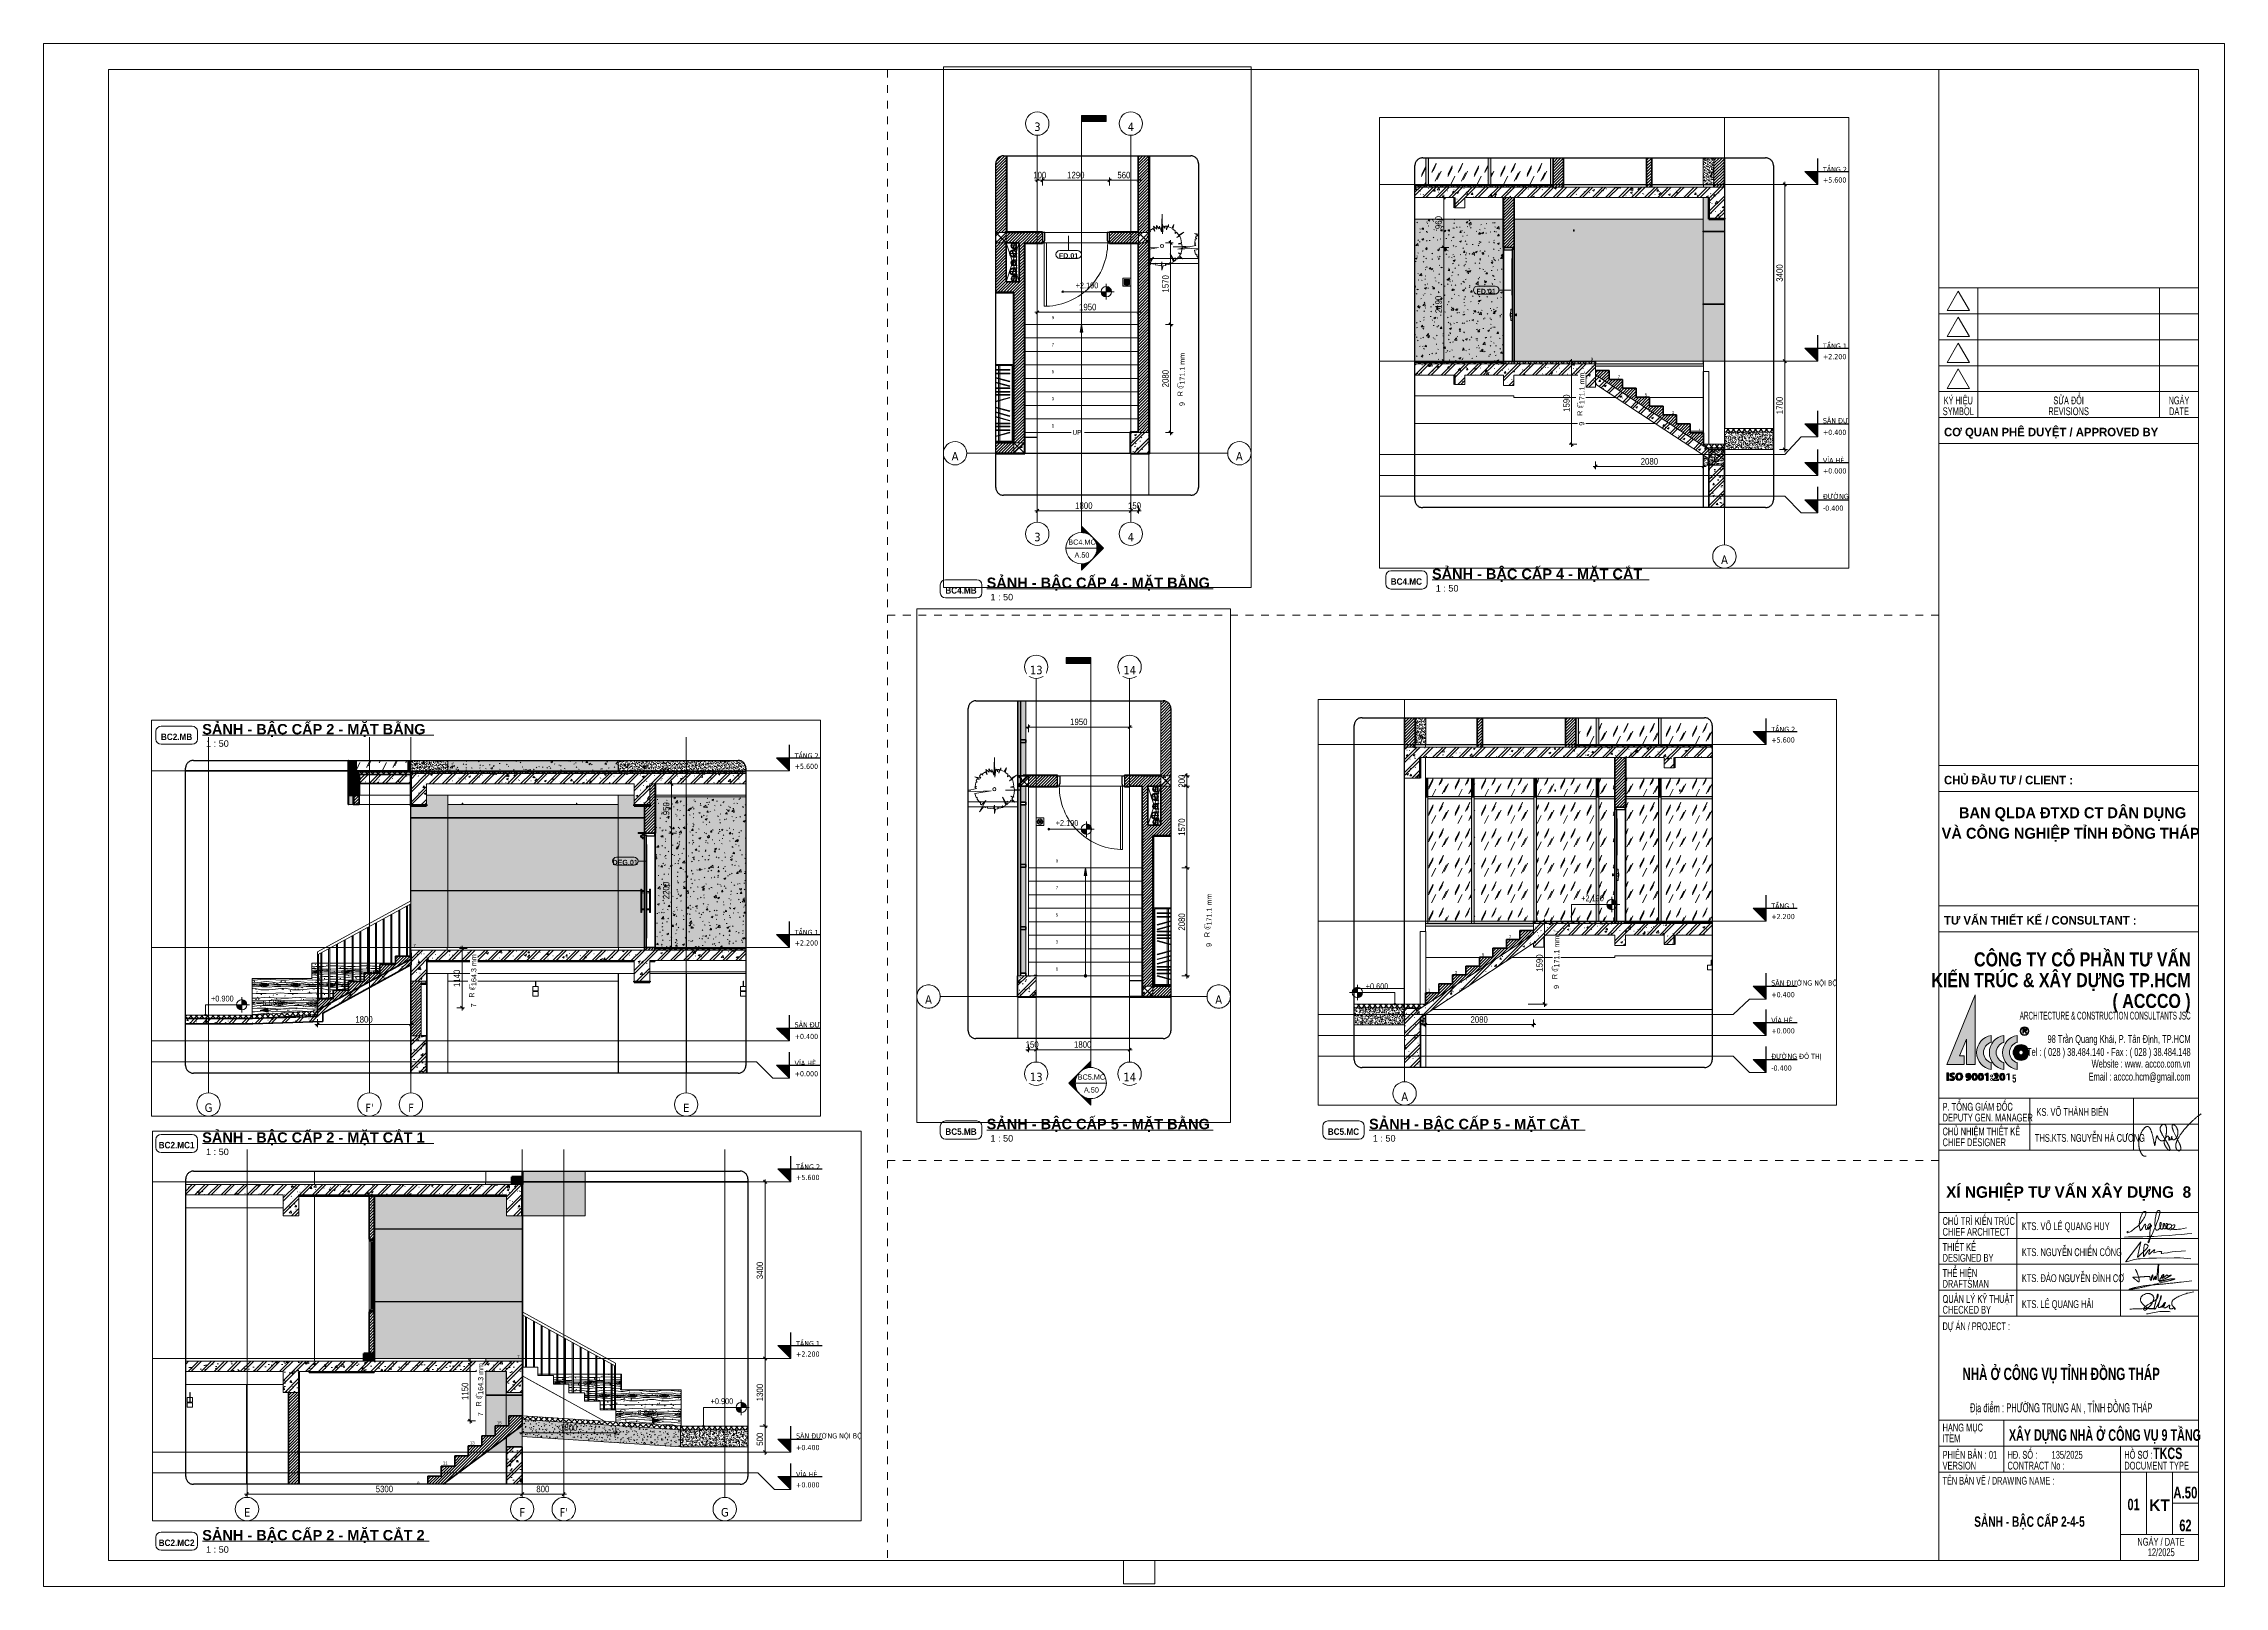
# Paper-space layout 'Layout1' of a CAD drawing. Header units: millimetres. Extents: x -416 to 424, y -1 to 593.
# The model-space entities are those that its viewports show. They can reach past a viewport. Long polylines and large blocks are cut down to what shows.
import ezdxf

# ---------------------------------------------------------------- set-up
doc = ezdxf.new("R2010")
doc.units = ezdxf.units.MM
for name, pattern in [('Centre', [31.75, 6.35, -4.7625, 15.875, -4.7625]), ('Dash', [6, 3, -3]), ('Dash - Tight', [4.5, 3, -1.5]), ('Dash Dot 3_16_', [7.9375, 4.7625, -1.5875, 0, -1.5875]), ('Demolished', [7.14375, 4.7625, -2.38125]), ('Grid Line', [22.225, 12.7, -3.175, 3.175, -3.175]), ('Hidden', [7.14375, 4.7625, -2.38125]), ('IMPORT-CENTER _2_', [40.64, 25.4, -5.08, 5.08, -5.08]), ('IMPORT-CENTER _3_', [10.16, 6.35, -1.27, 1.27, -1.27])]:
    doc.linetypes.add(name, pattern=pattern)
for name, color, linetype, lineweight in [('0-2', 10, 'Continuous', 5), ('0-3', 90, 'Continuous', 5), ('0-4', 7, 'Continuous', 18), ('A-ANNO-DIMS', 211, 'Continuous', 9), ('A-ANNO-DIMS-50', 211, 'Continuous', 9), ('A-DETL-DEMO', 6, 'Demolished', 18), ('A-DETL-GENF', 92, 'Continuous', 18), ('A-DETL-GENF-2', 92, 'Dash - Tight', 18), ('A-DETL-GENF-3', 92, 'Hidden', 25), ('A-DETL-GENF-4', 9, 'Continuous', 18), ('A-DETL-MEDM', 33, 'Continuous', 35), ('A-DETL-THIN', 151, 'Continuous', 18), ('A-DOOR', 31, 'Continuous', 18), ('A-DOOR-1', 31, 'Continuous', 25), ('A-DOOR-FRAM', 31, 'Continuous', 25), ('A-DOOR-FRAM-1', 31, 'Continuous', 18), ('A-DOOR-IDEN', 31, 'Continuous', 9), ('A-FLOR', 192, 'Continuous', 18), ('A-FLOR-1', 7, 'Continuous', 18), ('A-FLOR-FNSH-1', 250, 'Continuous', 35), ('A-FLOR-FNSH-2', 7, 'Continuous', 18), ('A-FLOR-HRAL', 11, 'Continuous', 18), ('A-FLOR-HRAL-1', 7, 'Continuous', 18), ('A-FLOR-LEVL', 51, 'Continuous', 9), ('A-FLOR-LEVL-1', 51, 'Continuous', 25), ('A-FLOR-LEVL-2', 51, 'Centre', 9), ('A-FLOR-MCUT', 51, 'Continuous', 18), ('A-FLOR-OVHD', 1, 'Dash', 18), ('A-FLOR-PATT-1', 253, 'Continuous', 18), ('A-FLOR-PATT-2', 8, 'Continuous', 18), ('A-GLAZ', 151, 'Continuous', 18), ('A-GLAZ-1', 151, 'Continuous', 25), ('A-GLAZ-CURT', 52, 'Continuous', 18), ('A-GLAZ-CURT-1', 52, 'Continuous', 25), ('A-GLAZ-CURT-2', 254, 'Continuous', 18), ('A-GLAZ-CWMG', 51, 'Continuous', 18), ('A-GLAZ-CWMG-1', 51, 'Continuous', 35), ('A-GLAZ-CWMG-2', 254, 'Continuous', 18), ('A-WALL', 113, 'Continuous', 18), ('A-WALL-2', 250, 'Continuous', 35), ('A-WALL-3', 113, 'Continuous', 35), ('A-WALL-FNSH-1', 7, 'Continuous', 18), ('A-WALL-PATT-1', 9, 'Continuous', 18), ('A-WALL-PATT-2', 7, 'Continuous', 18), ('A-WALL-PATT-3', 111, 'Continuous', 18), ('A-WALL-PATT-4', 255, 'Continuous', 5), ('A-WALL-PATT-5', 254, 'Continuous', 18), ('E-LITE-EQPM', 33, 'Continuous', 18), ('G-ANNO-DIMS', 111, 'Continuous', 9), ('G-ANNO-SYMB', 111, 'Continuous', 9), ('G-ANNO-SYMB-1', 111, 'Dash Dot 3_16_', 18), ('G-ANNO-TTLB', 6, 'Continuous', 9), ('G-IMPT', 8, 'Continuous', 18), ('G-IMPT-2', 8, 'Continuous', 25), ('G-IMPT-3', 8, 'IMPORT-CENTER _3_', 18), ('G-IMPT-4', 8, 'IMPORT-CENTER _2_', 18), ('I-FURN', 30, 'Continuous', 18), ('I-FURN-1', 253, 'Continuous', 18), ('I-WALL', 2, 'Continuous', 18), ('I-WALL-1', 250, 'Continuous', 35), ('I-WALL-3', 2, 'Continuous', 35), ('L-PLNT-1', 253, 'Continuous', 18), ('M-EQPM', 50, 'Continuous', 18), ('M-EQPM-2', 50, 'Continuous', 25), ('S-BEAM-1', 71, 'Continuous', 5), ('S-BEAM-2', 7, 'Continuous', 18), ('S-BEAM-3', 10, 'Continuous', 50), ('S-COLS', 52, 'Continuous', 18), ('S-COLS-1', 9, 'Continuous', 18), ('S-COLS-3', 52, 'Dash', 18), ('S-COLS-4', 52, 'Continuous', 35), ('S-COLS-5', 7, 'Continuous', 18), ('S-COLS-HDLN', 52, 'Dash', 18), ('S-GRID-1', 1, 'Grid Line', 9), ('S-GRID-IDEN', 1, 'Continuous', 9), ('S-STRS', 31, 'Continuous', 18), ('S-STRS-1', 31, 'Continuous', 35), ('S-STRS-ANNO', 31, 'Continuous', 18), ('S-STRS-IDEN', 31, 'Continuous', 18), ('S-STRS-IDEN-1', 31, 'Continuous', 9)]:
    doc.layers.add(name, color=color, linetype=linetype, lineweight=lineweight)
doc.layers.add('G-ANNO-NPLT', color=191, linetype='Continuous', plot=False)
doc.styles.add('Arial', font='arial.ttf', dxfattribs={"height": 90})
doc.styles.add('Arial_1', font='arial.ttf', dxfattribs={"height": 59.53})
doc.styles.add('Arial_2', font='arial.ttf', dxfattribs={"height": 100})
doc.styles.add('Arial_3', font='arial.ttf', dxfattribs={"height": 100})
doc.styles.add('Arial_4', font='arial.ttf', dxfattribs={"width": 0.9, "height": 112.5})
doc.styles.add('Arial_5', font='arial.ttf', dxfattribs={"height": 2.5})
doc.styles.add('Arial_B', font='arialbd.ttf', dxfattribs={"width": 0.9, "height": 100})
doc.styles.add('Arial_B_1', font='arialbd.ttf', dxfattribs={"width": 0.7, "height": 4})
doc.styles.add('Arial_B_2', font='arialbd.ttf', dxfattribs={"width": 0.7, "height": 4.5})
doc.styles.add('Arial_B_3', font='arialbd.ttf', dxfattribs={"height": 4})
doc.styles.add('Arial_B_4', font='arialbd.ttf', dxfattribs={"width": 0.9, "height": 2.5})
doc.styles.add('Tahoma_B', font='tahomabd.ttf', dxfattribs={"height": 162.5})
doc.styles.add('Tahoma_B_1', font='tahomabd.ttf', dxfattribs={"width": 0.85, "height": 100})
doc.styles.add('UTM Avo', font='', dxfattribs={"width": 0.9, "height": 125})
doc.styles.add('UTM Avo_1', font='', dxfattribs={"width": 0.9, "height": 100})
doc.styles.add('UTM Avo_2', font='', dxfattribs={"width": 0.9, "height": 2})
doc.styles.add('VNI-Avo_B', font='', dxfattribs={"height": 851.193385})
doc.styles.add('VNI-Avo_B_1', font='', dxfattribs={"width": 0.7, "height": 851.193385})
doc.styles.add('VNI-Avo_B_2', font='', dxfattribs={"height": 627.256615})
doc.styles.add('VNI-Avo_B_3', font='', dxfattribs={"width": 0.85, "height": 1041.119611})
doc.styles.add('VNI-Avo_B_4', font='', dxfattribs={"width": 0.7, "height": 911.490203})
doc.styles.add('VNI-Avo_B_5', font='', dxfattribs={"height": 808.633715})
doc.styles.add('VNI-Avo_B_6', font='', dxfattribs={"width": 0.7, "height": 4.5})
doc.styles.add('VNI-Helve-Condense', font='', dxfattribs={"width": 0.57, "height": 575.072475})
doc.styles.add('VNI-Helve-Condense_1', font='', dxfattribs={"width": 0.7, "height": 575.072475})
doc.styles.add('VNI-Helve-Condense_2', font='', dxfattribs={"width": 0.75, "height": 575.072475})
doc.styles.add('VNI-Helve-Condense_3', font='', dxfattribs={"width": 0.7, "height": 670.917887})
doc.styles.add('VNI-Lithos_B', font='', dxfattribs={"width": 0.7, "height": 2.376})
doc.styles.get('UTM Avo').set_extended_font_data('UTM Avo')
doc.styles.get('UTM Avo_1').set_extended_font_data('UTM Avo')
doc.styles.get('UTM Avo_2').set_extended_font_data('UTM Avo')
doc.styles.get('VNI-Avo_B').set_extended_font_data('VNI-Avo', bold=True)
doc.styles.get('VNI-Avo_B_1').set_extended_font_data('VNI-Avo', bold=True)
doc.styles.get('VNI-Avo_B_2').set_extended_font_data('VNI-Avo', bold=True)
doc.styles.get('VNI-Avo_B_3').set_extended_font_data('VNI-Avo', bold=True)
doc.styles.get('VNI-Avo_B_4').set_extended_font_data('VNI-Avo', bold=True)
doc.styles.get('VNI-Avo_B_5').set_extended_font_data('VNI-Avo', bold=True)
doc.styles.get('VNI-Avo_B_6').set_extended_font_data('VNI-Avo', bold=True)
doc.styles.get('VNI-Helve-Condense').set_extended_font_data('VNI-Helve-Condense')
doc.styles.get('VNI-Helve-Condense_1').set_extended_font_data('VNI-Helve-Condense')
doc.styles.get('VNI-Helve-Condense_2').set_extended_font_data('VNI-Helve-Condense')
doc.styles.get('VNI-Helve-Condense_3').set_extended_font_data('VNI-Helve-Condense')
doc.styles.get('VNI-Lithos_B').set_extended_font_data('VNI-Lithos', bold=True)
doc.dimstyles.new('1_Dim_chi_tiet_2_5', dxfattribs={"dimscale": 304.8, "dimtxt": 124.912619, "dimasz": 0.19685, "dimexe": 0.164042, "dimexo": 0.0625, "dimgap": 0.016404, "dimtad": 1, "dimdec": 0, "dimrnd": 5, "dimzin": 0, "dimdsep": 46, "dimtxsty": 'UTM Avo', "dimblk1": 'OBLIQUE', "dimblk2": 'OBLIQUE', "dimsah": 1, "dimcen": 0.09, "dimdle": 0.164042, "dimazin": 0, "dimtfac": 1, "dimtdec": 4, "dimtix": 1, "dimtmove": 0, "dimatfit": 3, "dimfxl": 0.328084, "dimfxlon": 1, "dimtvp": 1, "dimtolj": 1, "dimtzin": 0, "dimarcsym": 2})
pattern_1 = [(50, (-43364.9, 15725), (364.368, -31.8783), [38.1, -419.1]), (355, (-43364.9, 15725), (-70.486, 382.113), [30.48, -335.28]), (100.451, (-43334.52, 15722.34), (293.885, 350.233), [32.38, -356.18]), (46.184, (-43364.9, 15826.6), (542.158, -84.086), [57.15, -628.65]), (96.636, (-43319.7, 15819.6), (474.805, 494.855), [48.57, -534.27]), (351.184, (-43364.9, 15826.6), (474.81, 494.85), [45.72, -502.92]), (21, (-43314.1, 15801.2), (303.2285, -204.5305), [38.1, -419.1]), (326, (-43314.1, 15801.2), (123.604, 368.376), [30.48, -335.28]), (71.451, (-43288.8, 15784.16), (426.834, 163.843), [32.38, -356.18]), (37.5, (-43364.89, 15725), (6.1766, 169.1102), [3.353, -327.863, 3.353, -337.007, -336.55]), (37.5, (-43364.89, 15725), (6.1766, 169.1102), [-671.576, 3.353, -333.197]), (7.5, (-43364.89, 15725), (133.6389, 200.3615), [3.353, -190.703, 3.353, -320.243, -128.27]), (7.5, (-43364.89, 15725), (133.6389, 200.3615), [-517.652, 3.353, -124.917]), (327.5, (-43478.17, 15725), (271.1818, -11.4584), [3.353, -123.647, 3.353, -392.887, -525.78]), (327.5, (-43478.17, 15725), (271.1818, -11.4584), [-523.24, 3.353, -522.427]), (317.5, (-43528.97, 15725), (296.2585, 50.853), [3.353, -161.747, 3.353, -259.791, -373.38]), (317.5, (-43528.97, 15725), (296.2585, 50.853), [-428.244, 3.353, -370.027]), (45, (-43364.89, 15725), (-125.7236, 125.7236), []), (45, (-43364.89, 15915.5), (-125.7236, 125.7236), [])]
pattern_2 = [(45, (94085.575, 15725), (-28.28427, 28.28427), [])]
pattern_3 = [(45, (94085.575, 15725), (-53.033, 53.033), []), (135, (94085.575, 15725), (-53.033, -53.033), [])]
pattern_4 = [(50, (94085.57, 15725), (364.368, -31.878), [38.1, -419.1]), (355, (94085.57, 15725), (-70.486, 382.113), [30.48, -335.28]), (100.451, (94115.94, 15722.34), (293.885, 350.233), [32.38, -356.18]), (46.184, (94085.57, 15826.6), (542.158, -84.086), [57.15, -628.65]), (96.636, (94130.75, 15819.6), (474.805, 494.855), [48.57, -534.27]), (351.184, (94085.6, 15826.6), (474.81, 494.85), [45.72, -502.92]), (21, (94136.37, 15801.2), (303.2285, -204.5305), [38.1, -419.1]), (326, (94136.37, 15801.2), (123.604, 368.376), [30.48, -335.28]), (71.451, (94161.64, 15784.16), (426.834, 163.843), [32.38, -356.18]), (37.5, (94085.57, 15725), (6.1766, 169.1102), [16.764, -314.452, 16.764, -323.596, -336.55]), (37.5, (94085.57, 15725), (6.1766, 169.1102), [-671.576, 16.764, -319.786]), (7.5, (94085.57, 15725), (133.6389, 200.3615), [16.764, -177.292, 16.764, -306.832, -128.27]), (7.5, (94085.57, 15725), (133.6389, 200.3615), [-517.652, 16.764, -111.506]), (327.5, (93972.29, 15725), (271.1818, -11.4584), [16.764, -110.236, 16.764, -379.476, -525.78]), (327.5, (93972.29, 15725), (271.1818, -11.4584), [-523.24, 16.764, -509.016]), (317.5, (93921.5, 15725), (296.2585, 50.853), [16.764, -148.336, 16.764, -246.38, -373.38]), (317.5, (93921.5, 15725), (296.2585, 50.853), [-428.244, 16.764, -356.616])]
pattern_5 = [(37.5, (94085.575, 15725), (-1.60031, 48.94136), [1.676, -36.932, 1.676, -41.504, -41.275]), (37.5, (94085.575, 15725), (-1.60031, 48.94136), [-81.788, 1.676, -39.599]), (7.5, (94085.575, 15725), (44.9521, 71.68268), [1.676, -19.152, 1.676, -33.122, -13.335]), (7.5, (94085.575, 15725), (44.9521, 71.68268), [-55.626, 1.676, -11.659]), (327.5, (94054.333, 15725), (79.09879, 0.14376), [1.676, -11.024, 1.676, -44.044, -59.69]), (327.5, (94054.333, 15725), (79.09879, 0.14376), [-58.42, 1.676, -58.014]), (317.5, (94054.33, 15725), (76.3552, 22.29306), [1.676, -4.674, 1.676, -28.296, -34.29]), (317.5, (94054.33, 15725), (76.3552, 22.29306), [-36.322, 1.676, -32.614])]
pattern_6 = [(0, (94085.57, 15725), (406.4, 101.6), [16.764, -288.036, 16.764, -288.036, -1625.6]), (0, (94085.57, 15725), (406.4, 101.6), [-609.6, 16.764, -592.836, 16.764, -288.036, -711.2]), (0, (94085.57, 15725), (406.4, 101.6), [-1524, 16.764, -186.436, 16.764, -491.236]), (120, (94237.97, 15775.8), (-291.1882, 301.1527), [16.764, -288.036, 16.764, -288.036, -1625.6]), (120, (94237.97, 15775.8), (-291.1882, 301.1527), [-609.6, 16.764, -592.836, 16.764, -288.036, -711.2]), (120, (94237.97, 15775.8), (-291.1882, 301.1527), [-1524, 16.764, -186.436, 16.764, -491.236]), (240, (94288.77, 15979), (-115.2118, -402.7527), [16.764, -288.036, 16.764, -288.036, -1625.6]), (240, (94288.77, 15979), (-115.2118, -402.7527), [-609.6, 16.764, -592.836, 16.764, -288.036, -711.2]), (240, (94288.77, 15979), (-115.2118, -402.7527), [-1524, 16.764, -186.436, 16.764, -491.236])]
pattern_7 = [(50, (94085.57, 15725), (364.368, -31.8783), [38.1, -419.1]), (355, (94085.57, 15725), (-70.486, 382.113), [30.48, -335.28]), (100.451, (94115.94, 15722.34), (293.885, 350.233), [32.38, -356.18]), (46.184, (94085.57, 15826.6), (542.158, -84.086), [57.15, -628.65]), (96.636, (94130.75, 15819.6), (474.805, 494.855), [48.57, -534.27]), (351.184, (94085.6, 15826.6), (474.81, 494.85), [45.72, -502.92]), (21, (94136.37, 15801.2), (303.2285, -204.5305), [38.1, -419.1]), (326, (94136.37, 15801.2), (123.604, 368.376), [30.48, -335.28]), (71.451, (94161.64, 15784.16), (426.834, 163.843), [32.38, -356.18]), (37.5, (94085.57, 15725), (6.1766, 169.1102), [3.353, -327.863, 3.353, -337.007, -336.55]), (37.5, (94085.57, 15725), (6.1766, 169.1102), [-671.576, 3.353, -333.197]), (7.5, (94085.57, 15725), (133.6389, 200.3615), [3.353, -190.703, 3.353, -320.243, -128.27]), (7.5, (94085.57, 15725), (133.6389, 200.3615), [-517.652, 3.353, -124.917]), (327.5, (93972.29, 15725), (271.1818, -11.4584), [3.353, -123.647, 3.353, -392.887, -525.78]), (327.5, (93972.29, 15725), (271.1818, -11.4584), [-523.24, 3.353, -522.427]), (317.5, (93921.5, 15725), (296.2585, 50.853), [3.353, -161.747, 3.353, -259.791, -373.38]), (317.5, (93921.5, 15725), (296.2585, 50.853), [-428.244, 3.353, -370.027]), (45, (94085.57, 15725), (-125.7236, 125.7236), []), (45, (94085.57, 15915.5), (-125.7236, 125.7236), [])]
pattern_8 = [(50, (43579.63, 15725), (364.368, -31.8783), [38.1, -419.1]), (355, (43579.63, 15725), (-70.486, 382.113), [30.48, -335.28]), (100.451, (43610, 15722.34), (293.885, 350.233), [32.38, -356.18]), (46.184, (43579.63, 15826.6), (542.158, -84.086), [57.15, -628.65]), (96.636, (43624.8, 15819.6), (474.805, 494.855), [48.57, -534.27]), (351.184, (43579.6, 15826.6), (474.81, 494.85), [45.72, -502.92]), (21, (43630.43, 15801.2), (303.2285, -204.5305), [38.1, -419.1]), (326, (43630.43, 15801.2), (123.604, 368.376), [30.48, -335.28]), (71.451, (43655.7, 15784.16), (426.834, 163.843), [32.38, -356.18]), (37.5, (43579.63, 15725), (6.1766, 169.1102), [3.353, -327.863, 3.353, -337.007, -336.55]), (37.5, (43579.63, 15725), (6.1766, 169.1102), [-671.576, 3.353, -333.197]), (7.5, (43579.63, 15725), (133.6389, 200.3615), [3.353, -190.703, 3.353, -320.243, -128.27]), (7.5, (43579.63, 15725), (133.6389, 200.3615), [-517.652, 3.353, -124.917]), (327.5, (43466.34, 15725), (271.1818, -11.4584), [3.353, -123.647, 3.353, -392.887, -525.78]), (327.5, (43466.34, 15725), (271.1818, -11.4584), [-523.24, 3.353, -522.427]), (317.5, (43415.54, 15725), (296.2585, 50.853), [3.353, -161.747, 3.353, -259.791, -373.38]), (317.5, (43415.54, 15725), (296.2585, 50.853), [-428.244, 3.353, -370.027]), (45, (43579.63, 15725), (-125.7236, 125.7236), []), (45, (43579.63, 15915.5), (-125.7236, 125.7236), [])]
pattern_9 = [(45, (108327.66, 15725), (-28.28427, 28.28427), [])]
pattern_10 = [(0, (108327.66, 15725), (203.2, 50.8), [16.764, -135.636, 16.764, -135.636, -812.8]), (0, (108327.66, 15725), (203.2, 50.8), [-304.8, 16.764, -288.036, 16.764, -135.636, -355.6]), (0, (108327.66, 15725), (203.2, 50.8), [-762, 16.764, -84.836, 16.764, -237.236]), (120, (108403.86, 15750.4), (-145.59409, 150.57636), [16.764, -135.636, 16.764, -135.636, -812.8]), (120, (108403.86, 15750.4), (-145.59409, 150.57636), [-304.8, 16.764, -288.036, 16.764, -135.636, -355.6]), (120, (108403.86, 15750.4), (-145.59409, 150.57636), [-762, 16.764, -84.836, 16.764, -237.236]), (240, (108429.26, 15852), (-57.60591, -201.37636), [16.764, -135.636, 16.764, -135.636, -812.8]), (240, (108429.26, 15852), (-57.60591, -201.37636), [-304.8, 16.764, -288.036, 16.764, -135.636, -355.6]), (240, (108429.26, 15852), (-57.60591, -201.37636), [-762, 16.764, -84.836, 16.764, -237.236])]
pattern_11 = [(50, (108327.66, 15725), (91.09195, -7.96922), [9.525, -104.775]), (355, (108327.66, 15725), (-17.6212, 95.5283), [7.62, -83.82]), (100.451, (108335.25, 15724.34), (73.47134, 87.55785), [8.095, -89.045]), (46.184, (108327.66, 15750.4), (135.5398, -21.0213), [14.287, -157.162]), (96.636, (108338.95, 15748.65), (118.7017, 123.7142), [12.143, -133.568]), (351.184, (108327.66, 15750.4), (118.7029, 123.713), [11.43, -125.73]), (21, (108340.36, 15744.05), (75.80726, -51.1323), [9.525, -104.775]), (326, (108340.36, 15744.05), (30.9012, 92.09387), [7.62, -83.82]), (71.451, (108346.68, 15739.79), (106.70837, 40.9602), [8.095, -89.045]), (37.5, (108327.66, 15725), (1.54416, 42.27754), [1.676, -81.128, 1.676, -83.414, -84.138]), (37.5, (108327.66, 15725), (1.54416, 42.27754), [-167.894, 1.676, -82.461]), (7.5, (108327.66, 15725), (33.40972, 50.09037), [1.676, -46.838, 1.676, -79.223, -32.068]), (7.5, (108327.66, 15725), (33.40972, 50.09037), [-129.413, 1.676, -30.391]), (327.5, (108299.338, 15725), (67.79551, -2.864035), [1.676, -30.074, 1.676, -97.384, -131.445]), (327.5, (108299.338, 15725), (67.79551, -2.864035), [-130.81, 1.676, -129.769]), (317.5, (108286.64, 15725), (74.06478, 12.71375), [1.676, -39.599, 1.676, -64.11, -93.345]), (317.5, (108286.64, 15725), (74.06478, 12.71375), [-107.061, 1.676, -91.669])]
pattern_12 = [(45, (108327.66, 15725), (-53.033, 53.033), []), (135, (108327.66, 15725), (-53.033, -53.033), [])]
pattern_13 = [(349.695, (112528.345, 869.39), (3657.5982, -609.61), [68.155, -6747.38]), (0, (112595.4, 857.2), (609.6, 609.6), [67.06, -542.54]), (18.435, (112662.46, 857.2), (1219.2, 609.602), [57.83, -1869.89]), (172.875, (112717.32, 875.49), (4267.1994, -609.599), [49.15, -4865.604]), (174.806, (112668.55, 881.584), (6096.004, -609.5547), [67.333, -6665.92]), (194.036, (112601.5, 887.68), (-1828.802, -609.592), [75.4, -2438.04]), (9.462, (112577.11, 869.39), (3048.005, 609.5835), [37.08, -3670.97]), (353.66, (112613.69, 875.49), (-4876.8008, 609.5835), [55.2, -5464.96]), (185.711, (112668.55, 869.39), (-5486.3951, -609.6394), [61.264, -6065.14]), (168.69, (112607.59, 863.3), (2438.4, -609.603), [31.084, -3077.28]), (354.806, (112473.48, 863.296), (-6096.004, 609.5547), [67.333, -6665.92]), (348.69, (112540.54, 857.2), (-2438.4, 609.603), [62.17, -3046.194]), (0, (112601.5, 845), (609.6, 609.6), [73.15, -536.45]), (20.556, (112674.65, 845.01), (3048, 1219.197), [52.084, -5156.34]), (3.814, (112723.417, 863.296), (8534.4012, 609.5889), [91.643, -9072.654]), (354.806, (112814.857, 869.39), (-6096.004, 609.5547), [67.333, -6665.92]), (0, (112881.9, 863.3), (609.6, 609.6), [67.06, -542.54]), (5.194, (112339.37, 863.296), (6096.004, 609.5547), [67.333, -6665.92]), (354.806, (112406.425, 869.39), (-6096.004, 609.5547), [67.333, -6665.92]), (0, (112339.37, 875.5), (609.6, 609.6), [36.58, -573.02]), (5.194, (112375.945, 875.49), (6096.004, 609.5547), [67.333, -6665.92]), (0, (112443, 881.6), (609.6, 609.6), [60.96, -548.64]), (10.305, (112503.96, 881.584), (-3657.5982, -609.61), [68.155, -6747.38]), (5.194, (112571.017, 893.776), (6096.004, 609.5547), [67.333, -6665.92]), (354.806, (112638.07, 899.87), (-6096.004, 609.5547), [67.333, -6665.92]), (354.806, (112705.13, 893.776), (-6096.004, 609.5547), [67.333, -6665.92]), (351.87, (112772.185, 887.68), (-3657.6004, 609.593), [86.21, -4224.31]), (0, (112857.5, 875.5), (609.6, 609.6), [91.44, -518.16]), (347.471, (112833.145, 509.73), (3047.9989, -609.6108), [56.2, -5564.033]), (354.289, (112888.01, 497.536), (-5486.3951, 609.6394), [61.264, -6065.14]), (8.13, (112833.145, 509.73), (3657.6004, 609.593), [43.105, -4267.42]), (9.462, (112875.82, 515.82), (3048.005, 609.5835), [74.16, -3633.89]), (0, (112339.37, 528), (609.6, 609.6), [73.15, -536.45]), (350.538, (112412.52, 528.02), (-3048.005, 609.5835), [37.08, -3670.97]), (201.801, (112449.1, 521.92), (1828.8045, 609.587), [32.83, -3249.97]), (192.995, (112418.617, 509.73), (5486.3931, 1219.2375), [81.33, -8051.747]), (352.875, (112900.2, 509.73), (-4267.1994, 609.599), [49.15, -4865.604]), (7.125, (112900.2, 509.73), (4267.1994, 609.599), [49.15, -4865.604]), (0, (112339.37, 515.8), (609.6, 609.6), [48.77, -560.83]), (194.036, (112388.14, 515.82), (-1828.802, -609.592), [50.27, -2463.18]), (356.633, (112473.48, 534.112), (-9753.5944, 609.6919), [103.81, -10277.302]), (357.709, (112577.113, 528.016), (-14630.39665, 609.6991), [152.522, -15099.665]), (3.18, (112729.513, 521.92), (10363.1983, 609.6312), [109.897, -10879.823]), (9.462, (112839.24, 528.02), (3048.005, 609.5835), [111.24, -3596.81]), (10.305, (112339.37, 473.15), (-3657.5982, -609.61), [68.155, -6747.38]), (15.945, (112406.425, 485.34), (-2438.4042, -609.583), [88.76, -4349.196]), (0, (112491.77, 509.7), (609.6, 609.6), [79.25, -530.35]), (351.87, (112571.02, 509.73), (-3657.6004, 609.593), [86.21, -4224.31]), (3.576, (112656.36, 497.536), (9144.003, 609.5468), [97.726, -9674.906]), (351.254, (112753.897, 503.63), (4267.201, -609.5878), [80.18, -7937.856]), (345.964, (112833.14, 491.44), (-1828.802, 609.592), [75.4, -2438.04]), (0, (112906.3, 473.15), (609.6, 609.6), [42.67, -566.93]), (174.806, (112473.48, 534.11), (6096.004, -609.5547), [134.665, -6598.587]), (355.236, (112339.37, 570.69), (-6705.5965, 609.6414), [146.81, -7193.745]), (0, (112485.7, 558.5), (609.6, 609.6), [140.2, -469.4]), (4.086, (112625.88, 558.496), (7924.795, 609.6527), [171.123, -8385.02]), (0, (112796.57, 570.7), (609.6, 609.6), [152.4, -457.2]), (7.125, (112339.37, 442.67), (4267.1994, 609.599), [147.443, -4767.31]), (6.34, (112485.67, 460.96), (4876.8008, 609.5835), [110.403, -5409.76]), (357.51, (112595.4, 473.152), (-13411.19697, 609.7044), [140.34, -13893.706]), (353.48, (112735.609, 467.056), (-15849.59217, 1828.85517), [214.749, -21260.135]), (3.013, (112339.37, 838.912), (10972.79715, 609.6408), [115.984, -11482.446]), (351.87, (112455.19, 845.01), (-3657.6004, 609.593), [129.316, -4181.21]), (357.614, (112583.209, 826.72), (-14020.79943, 609.6137), [146.43, -14496.664]), (10.62, (112729.513, 820.624), (-6705.59246, -1219.2397), [99.236, -9824.334]), (0, (112827.05, 838.9), (609.6, 609.6), [121.92, -487.68]), (356.82, (112339.37, 912.064), (-10363.1983, 609.6312), [109.897, -10879.823]), (6.009, (112449.097, 905.968), (-6095.999, -609.5992), [116.464, -11529.93]), (6.71, (112564.92, 918.16), (-5486.39734, -609.6157), [104.346, -10330.325]), (354.289, (112668.55, 930.35), (-5486.395, 609.6394), [122.53, -6003.877]), (347.905, (112790.473, 918.16), (-5486.3949, 1219.223), [87.28, -8640.862]), (9.462, (112875.82, 899.87), (3048.005, 609.5835), [74.16, -3633.89]), (3.814, (112339.37, 796.24), (8534.4012, 609.5889), [91.643, -9072.654]), (347.196, (112430.81, 802.336), (-7924.80896, 1828.76326), [137.532, -13615.67]), (0, (112564.9, 771.86), (609.6, 609.6), [152.4, -457.2]), (5.44, (112717.32, 771.856), (-6705.6025, -609.56085), [128.595, -12730.932]), (6.71, (112845.337, 784.048), (-5486.39734, -609.6157), [104.346, -10330.325]), (0, (112339.37, 954.74), (609.6, 609.6), [103.63, -505.97]), (8.13, (112443, 954.74), (3657.6004, 609.593), [172.42, -4138.1]), (357.614, (112613.689, 979.12), (-14020.79943, 609.6137), [146.43, -14496.664]), (354.472, (112759.993, 973.024), (12801.59101, -1219.3029), [189.859, -18796.025]), (6.843, (112339.369, 400), (-10363.19504, -1219.24128), [153.494, -15195.842]), (0, (112491.77, 418.3), (609.6, 609.6), [170.69, -438.91]), (356.348, (112662.457, 418.288), (-18897.60496, 1219.126665), [287.095, -28422.422]), (0, (112339.37, 613.36), (609.6, 609.6), [146.3, -463.3]), (4.764, (112485.673, 613.36), (6705.5965, 609.6414), [146.81, -7193.745]), (358.152, (112631.977, 625.552), (-18287.99624, 609.72412), [189.074, -18718.355]), (357.274, (112820.953, 619.456), (-12192.00424, 609.53415), [128.16, -12687.945]), (354.806, (112339.37, 710.896), (-6096.004, 609.5547), [134.665, -6598.587]), (0, (112473.5, 698.7), (609.6, 609.6), [195.07, -414.53]), (1.909, (112668.553, 698.704), (17678.40105, 609.55323), [182.982, -18115.176]), (3.576, (112851.433, 704.8), (9144.003, 609.5468), [97.726, -9674.906])]
pattern_14 = [(0, (108327.66, 15725), (406.4, 101.6), [16.764, -288.036, 16.764, -288.036, -1625.6]), (0, (108327.66, 15725), (406.4, 101.6), [-609.6, 16.764, -592.836, 16.764, -288.036, -711.2]), (0, (108327.66, 15725), (406.4, 101.6), [-1524, 16.764, -186.436, 16.764, -491.236]), (120, (108480.06, 15775.8), (-291.1882, 301.1527), [16.764, -288.036, 16.764, -288.036, -1625.6]), (120, (108480.06, 15775.8), (-291.1882, 301.1527), [-609.6, 16.764, -592.836, 16.764, -288.036, -711.2]), (120, (108480.06, 15775.8), (-291.1882, 301.1527), [-1524, 16.764, -186.436, 16.764, -491.236]), (240, (108530.86, 15979), (-115.2118, -402.7527), [16.764, -288.036, 16.764, -288.036, -1625.6]), (240, (108530.86, 15979), (-115.2118, -402.7527), [-609.6, 16.764, -592.836, 16.764, -288.036, -711.2]), (240, (108530.86, 15979), (-115.2118, -402.7527), [-1524, 16.764, -186.436, 16.764, -491.236])]
pattern_15 = [(50, (108327.66, 15725), (364.368, -31.878), [38.1, -419.1]), (355, (108327.66, 15725), (-70.486, 382.113), [30.48, -335.28]), (100.451, (108358.02, 15722.34), (293.885, 350.233), [32.38, -356.18]), (46.184, (108327.66, 15826.6), (542.158, -84.086), [57.15, -628.65]), (96.636, (108372.84, 15819.6), (474.805, 494.855), [48.57, -534.27]), (351.184, (108327.66, 15826.6), (474.81, 494.85), [45.72, -502.92]), (21, (108378.46, 15801.2), (303.2285, -204.5305), [38.1, -419.1]), (326, (108378.46, 15801.2), (123.604, 368.376), [30.48, -335.28]), (71.451, (108403.73, 15784.16), (426.834, 163.843), [32.38, -356.18]), (37.5, (108327.66, 15725), (6.1766, 169.1102), [3.353, -327.863, 3.353, -337.007, -336.55]), (37.5, (108327.66, 15725), (6.1766, 169.1102), [-671.576, 3.353, -333.197]), (7.5, (108327.66, 15725), (133.6389, 200.3615), [3.353, -190.703, 3.353, -320.243, -128.27]), (7.5, (108327.66, 15725), (133.6389, 200.3615), [-517.652, 3.353, -124.917]), (327.5, (108214.37, 15725), (271.1818, -11.4584), [3.353, -123.647, 3.353, -392.887, -525.78]), (327.5, (108214.37, 15725), (271.1818, -11.4584), [-523.24, 3.353, -522.427]), (317.5, (108163.57, 15725), (296.2585, 50.853), [3.353, -161.747, 3.353, -259.791, -373.38]), (317.5, (108163.57, 15725), (296.2585, 50.853), [-428.244, 3.353, -370.027]), (45, (108327.66, 15725), (-125.7236, 125.7236), []), (45, (108327.66, 15915.5), (-125.7236, 125.7236), [])]
pattern_16 = [(45, (0, 0), (-125.72359, 125.72359), []), (45, (0, 190.5), (-125.72359, 125.72359), [])]
pattern_17 = [(50, (0, 0), (364.3679, -31.8783), [38.1, -419.1]), (355, (0, 0), (-70.4859, 382.1133), [30.48, -335.28]), (100.451, (30.36, -2.66), (293.885, 350.2334), [32.38, -356.18]), (46.184, (0, 101.6), (542.1585, -84.0858), [57.15, -628.65]), (96.636, (45.2, 94.6), (474.805, 494.8554), [48.57, -534.27]), (351.184, (0, 101.6), (474.8102, 494.85), [45.72, -502.92]), (21, (50.8, 76.2), (303.2285, -204.53046), [38.1, -419.1]), (326, (50.8, 76.2), (123.6039, 368.376), [30.48, -335.28]), (71.451, (76.07, 59.16), (426.8341, 163.8427), [32.38, -356.18]), (37.5, (0, 0), (6.17665, 169.11015), [16.764, -314.452, 16.764, -323.596, -336.55]), (37.5, (0, 0), (6.17665, 169.11015), [-671.576, 16.764, -319.786]), (7.5, (0, 0), (133.63888, 200.3615), [16.764, -177.292, 16.764, -306.832, -128.27]), (7.5, (0, 0), (133.63888, 200.3615), [-517.652, 16.764, -111.506]), (327.5, (-113.28, 0), (271.18182, -11.45836), [16.764, -110.236, 16.764, -379.476, -525.78]), (327.5, (-113.28, 0), (271.18182, -11.45836), [-523.24, 16.764, -509.016]), (317.5, (-164.08, 0), (296.2585, 50.85285), [16.764, -148.336, 16.764, -246.38, -373.38]), (317.5, (-164.08, 0), (296.2585, 50.85285), [-428.244, 16.764, -356.616])]
pattern_18 = [(45, (0, 0), (-26.516504, 26.516504), [])]
pattern_19 = [(45, (75565.04, 0), (-28.28427, 28.28427), [])]
pattern_20 = [(45, (75565.038, 0), (-26.516504, 26.516504), [])]
pattern_21 = [(50, (75565.04, 0), (364.368, -31.8783), [38.1, -419.1]), (355, (75565.04, 0), (-70.4859, 382.1133), [30.48, -335.28]), (100.451, (75595.4, -2.66), (293.885, 350.2334), [32.38, -356.18]), (46.184, (75565.04, 101.6), (542.1585, -84.086), [57.15, -628.65]), (96.636, (75610.2, 94.6), (474.805, 494.8554), [48.57, -534.27]), (351.184, (75565.04, 101.6), (474.81, 494.85), [45.72, -502.92]), (21, (75615.84, 76.2), (303.2285, -204.5305), [38.1, -419.1]), (326, (75615.84, 76.2), (123.604, 368.376), [30.48, -335.28]), (71.451, (75641.1, 59.16), (426.8341, 163.8427), [32.38, -356.18]), (37.5, (75565.04, 0), (6.17665, 169.11015), [3.353, -327.863, 3.353, -337.007, -336.55]), (37.5, (75565.04, 0), (6.17665, 169.11015), [-671.576, 3.353, -333.197]), (7.5, (75565.04, 0), (133.6389, 200.3615), [3.353, -190.703, 3.353, -320.243, -128.27]), (7.5, (75565.04, 0), (133.6389, 200.3615), [-517.652, 3.353, -124.917]), (327.5, (75451.75, 0), (271.18182, -11.45836), [3.353, -123.647, 3.353, -392.887, -525.78]), (327.5, (75451.75, 0), (271.18182, -11.45836), [-523.24, 3.353, -522.427]), (317.5, (75400.95, 0), (296.2585, 50.8528), [3.353, -161.747, 3.353, -259.791, -373.38]), (317.5, (75400.95, 0), (296.2585, 50.8528), [-428.244, 3.353, -370.027]), (45, (75565.04, 0), (-125.7236, 125.7236), []), (45, (75565.04, 190.5), (-125.7236, 125.7236), [])]
pattern_22 = [(45, (8782.8, 0), (-28.284271, 28.284271), [])]
pattern_23 = [(50, (8782.8, 0), (364.3679, -31.8783), [38.1, -419.1]), (355, (8782.8, 0), (-70.4859, 382.1133), [30.48, -335.28]), (100.451, (8813.16, -2.66), (293.885, 350.2334), [32.38, -356.18]), (46.184, (8782.8, 101.6), (542.1585, -84.0858), [57.15, -628.65]), (96.636, (8828, 94.6), (474.805, 494.8554), [48.57, -534.27]), (351.184, (8782.8, 101.6), (474.8102, 494.85), [45.72, -502.92]), (21, (8833.6, 76.2), (303.2285, -204.53046), [38.1, -419.1]), (326, (8833.6, 76.2), (123.6039, 368.376), [30.48, -335.28]), (71.451, (8858.87, 59.16), (426.8341, 163.8427), [32.38, -356.18]), (37.5, (8782.8, 0), (6.17665, 169.11015), [3.353, -327.863, 3.353, -337.007, -336.55]), (37.5, (8782.8, 0), (6.17665, 169.11015), [-671.576, 3.353, -333.197]), (7.5, (8782.8, 0), (133.63888, 200.3615), [3.353, -190.703, 3.353, -320.243, -128.27]), (7.5, (8782.8, 0), (133.63888, 200.3615), [-517.652, 3.353, -124.917]), (327.5, (8669.52, 0), (271.18182, -11.45836), [3.353, -123.647, 3.353, -392.887, -525.78]), (327.5, (8669.52, 0), (271.18182, -11.45836), [-523.24, 3.353, -522.427]), (317.5, (8618.72, 0), (296.2585, 50.85285), [3.353, -161.747, 3.353, -259.791, -373.38]), (317.5, (8618.72, 0), (296.2585, 50.85285), [-428.244, 3.353, -370.027]), (45, (8782.8, 0), (-125.72359, 125.72359), []), (45, (8782.8, 190.5), (-125.72359, 125.72359), [])]
pattern_24 = [(50, (-19712.72, 15725), (364.368, -31.8783), [38.1, -419.1]), (355, (-19712.7, 15725), (-70.486, 382.113), [30.48, -335.28]), (100.451, (-19682.35, 15722.34), (293.885, 350.233), [32.38, -356.18]), (46.184, (-19712.7, 15826.6), (542.158, -84.086), [57.15, -628.65]), (96.636, (-19667.54, 15819.6), (474.805, 494.855), [48.57, -534.27]), (351.184, (-19712.7, 15826.6), (474.81, 494.85), [45.72, -502.92]), (21, (-19661.92, 15801.2), (303.2285, -204.5305), [38.1, -419.1]), (326, (-19661.9, 15801.2), (123.604, 368.376), [30.48, -335.28]), (71.451, (-19636.65, 15784.16), (426.834, 163.843), [32.38, -356.18]), (37.5, (-19712.72, 15725), (6.1766, 169.1102), [3.353, -327.863, 3.353, -337.007, -336.55]), (37.5, (-19712.72, 15725), (6.1766, 169.1102), [-671.576, 3.353, -333.197]), (7.5, (-19712.72, 15725), (133.6389, 200.3615), [3.353, -190.703, 3.353, -320.243, -128.27]), (7.5, (-19712.72, 15725), (133.6389, 200.3615), [-517.652, 3.353, -124.917]), (327.5, (-19826, 15725), (271.1818, -11.4584), [3.353, -123.647, 3.353, -392.887, -525.78]), (327.5, (-19826, 15725), (271.1818, -11.4584), [-523.24, 3.353, -522.427]), (317.5, (-19876.8, 15725), (296.2585, 50.853), [3.353, -161.747, 3.353, -259.791, -373.38]), (317.5, (-19876.8, 15725), (296.2585, 50.853), [-428.244, 3.353, -370.027]), (45, (-19712.72, 15725), (-125.7236, 125.7236), []), (45, (-19712.72, 15915.5), (-125.7236, 125.7236), [])]
pattern_25 = [(45, (134045.125, 15725), (-28.28427, 28.28427), [])]
pattern_26 = [(45, (134045.125, 15725), (-53.033, 53.033), []), (135, (134045.125, 15725), (-53.033, -53.033), [])]
pattern_27 = [(63.435, (-19115.96, 15759.78), (-0.0009, 508), [177.488, -958.435]), (63.435, (-19623.96, 15759.78), (-0.0009, 508), [177.488, -958.435]), (63.435, (-18872.78, 15857.92), (-0.0009, 508), [177.488, -958.435]), (63.435, (-19380.78, 15857.92), (-0.0009, 508), [177.488, -958.435]), (63.435, (-18909.59, 15823.28), (-0.0009, 508), [177.488, -958.435]), (63.435, (-19417.59, 15823.28), (-0.0009, 508), [177.488, -958.435]), (63.435, (-18947.1, 16021.7), (-0.0009, 508), [86.267, -1049.655]), (63.435, (-19455.1, 16021.7), (-0.0009, 508), [86.267, -1049.655]), (63.435, (-18971.64, 15990.98), (-0.0009, 508), [177.488, -958.435]), (63.435, (-19479.64, 15990.98), (-0.0009, 508), [177.488, -958.435]), (63.435, (-18967.31, 16013.03), (-0.0009, 508), [177.488, -958.435]), (63.435, (-19475.31, 16013.03), (-0.0009, 508), [177.488, -958.435]), (63.435, (-19172.27, 15916.31), (-0.0009, 508), [177.488, -958.435]), (63.435, (-19680.27, 15916.31), (-0.0009, 508), [177.488, -958.435]), (63.435, (-19167.94, 15942.3), (-0.0009, 508), [177.488, -958.435]), (63.435, (-19675.94, 15942.3), (-0.0009, 508), [177.488, -958.435]), (63.435, (-19166.77, 15961.03), (-0.0009, 508), [177.488, -958.435]), (63.435, (-19674.77, 15961.03), (-0.0009, 508), [177.488, -958.435])]
pattern_28 = [(0, (134045.125, 15725), (203.2, 50.8), [16.764, -135.636, 16.764, -135.636, -812.8]), (0, (134045.125, 15725), (203.2, 50.8), [-304.8, 16.764, -288.036, 16.764, -135.636, -355.6]), (0, (134045.125, 15725), (203.2, 50.8), [-762, 16.764, -84.836, 16.764, -237.236]), (120, (134121.325, 15750.4), (-145.59409, 150.57636), [16.764, -135.636, 16.764, -135.636, -812.8]), (120, (134121.325, 15750.4), (-145.59409, 150.57636), [-304.8, 16.764, -288.036, 16.764, -135.636, -355.6]), (120, (134121.325, 15750.4), (-145.59409, 150.57636), [-762, 16.764, -84.836, 16.764, -237.236]), (240, (134146.725, 15852), (-57.60591, -201.37636), [16.764, -135.636, 16.764, -135.636, -812.8]), (240, (134146.725, 15852), (-57.60591, -201.37636), [-304.8, 16.764, -288.036, 16.764, -135.636, -355.6]), (240, (134146.725, 15852), (-57.60591, -201.37636), [-762, 16.764, -84.836, 16.764, -237.236])]
pattern_29 = [(50, (134045.125, 15725), (91.09195, -7.96922), [9.525, -104.775]), (355, (134045.12, 15725), (-17.6212, 95.5283), [7.62, -83.82]), (100.451, (134052.72, 15724.34), (73.47134, 87.55785), [8.095, -89.045]), (46.184, (134045.12, 15750.4), (135.5398, -21.0213), [14.287, -157.162]), (96.636, (134056.42, 15748.65), (118.7017, 123.7142), [12.143, -133.568]), (351.184, (134045.12, 15750.4), (118.7029, 123.713), [11.43, -125.73]), (21, (134057.825, 15744.05), (75.80726, -51.1323), [9.525, -104.775]), (326, (134057.82, 15744.05), (30.9012, 92.09387), [7.62, -83.82]), (71.451, (134064.14, 15739.79), (106.70837, 40.9602), [8.095, -89.045]), (37.5, (134045.125, 15725), (1.54416, 42.27754), [1.676, -81.128, 1.676, -83.414, -84.137]), (37.5, (134045.125, 15725), (1.54416, 42.27754), [-167.894, 1.676, -82.461]), (7.5, (134045.125, 15725), (33.40972, 50.09037), [1.676, -46.838, 1.676, -79.223, -32.067]), (7.5, (134045.125, 15725), (33.40972, 50.09037), [-129.413, 1.676, -30.391]), (327.5, (134016.804, 15725), (67.79551, -2.864035), [1.676, -30.074, 1.676, -97.384, -131.445]), (327.5, (134016.804, 15725), (67.79551, -2.864035), [-130.81, 1.676, -129.769]), (317.5, (134004.104, 15725), (74.06478, 12.71375), [1.676, -39.599, 1.676, -64.11, -93.345]), (317.5, (134004.104, 15725), (74.06478, 12.71375), [-107.061, 1.676, -91.669])]
pattern_30 = [(50, (134045.12, 15725), (364.368, -31.878), [38.1, -419.1]), (355, (134045.12, 15725), (-70.486, 382.113), [30.48, -335.28]), (100.451, (134075.5, 15722.34), (293.885, 350.233), [32.38, -356.18]), (46.184, (134045.12, 15826.6), (542.158, -84.086), [57.15, -628.65]), (96.636, (134090.3, 15819.6), (474.805, 494.855), [48.57, -534.27]), (351.184, (134045.1, 15826.6), (474.81, 494.85), [45.72, -502.92]), (21, (134095.92, 15801.2), (303.2285, -204.5305), [38.1, -419.1]), (326, (134095.92, 15801.2), (123.604, 368.376), [30.48, -335.28]), (71.451, (134121.2, 15784.16), (426.834, 163.843), [32.38, -356.18]), (37.5, (134045.12, 15725), (6.1766, 169.1102), [16.764, -314.452, 16.764, -323.596, -336.55]), (37.5, (134045.12, 15725), (6.1766, 169.1102), [-671.576, 16.764, -319.786]), (7.5, (134045.12, 15725), (133.6389, 200.3615), [16.764, -177.292, 16.764, -306.832, -128.27]), (7.5, (134045.12, 15725), (133.6389, 200.3615), [-517.652, 16.764, -111.506]), (327.5, (133931.84, 15725), (271.1818, -11.4584), [16.764, -110.236, 16.764, -379.476, -525.78]), (327.5, (133931.84, 15725), (271.1818, -11.4584), [-523.24, 16.764, -509.016]), (317.5, (133881.04, 15725), (296.2585, 50.853), [16.764, -148.336, 16.764, -246.38, -373.38]), (317.5, (133881.04, 15725), (296.2585, 50.853), [-428.244, 16.764, -356.616])]
pattern_31 = [(37.5, (134045.125, 15725), (-1.60031, 48.94136), [1.676, -36.932, 1.676, -41.504, -41.275]), (37.5, (134045.125, 15725), (-1.60031, 48.94136), [-81.788, 1.676, -39.599]), (7.5, (134045.125, 15725), (44.9521, 71.68268), [1.676, -19.152, 1.676, -33.122, -13.335]), (7.5, (134045.125, 15725), (44.9521, 71.68268), [-55.626, 1.676, -11.659]), (327.5, (134013.883, 15725), (79.09879, 0.14376), [1.676, -11.024, 1.676, -44.044, -59.69]), (327.5, (134013.883, 15725), (79.09879, 0.14376), [-58.42, 1.676, -58.014]), (317.5, (134013.88, 15725), (76.3552, 22.29306), [1.676, -4.674, 1.676, -28.296, -34.29]), (317.5, (134013.88, 15725), (76.3552, 22.29306), [-36.322, 1.676, -32.614])]
pattern_32 = [(50, (134045.12, 15725), (364.368, -31.8783), [38.1, -419.1]), (355, (134045.12, 15725), (-70.486, 382.113), [30.48, -335.28]), (100.451, (134075.5, 15722.34), (293.885, 350.233), [32.38, -356.18]), (46.184, (134045.12, 15826.6), (542.158, -84.086), [57.15, -628.65]), (96.636, (134090.3, 15819.6), (474.805, 494.855), [48.57, -534.27]), (351.184, (134045.1, 15826.6), (474.81, 494.85), [45.72, -502.92]), (21, (134095.92, 15801.2), (303.2285, -204.5305), [38.1, -419.1]), (326, (134095.92, 15801.2), (123.604, 368.376), [30.48, -335.28]), (71.451, (134121.2, 15784.16), (426.834, 163.843), [32.38, -356.18]), (37.5, (134045.12, 15725), (6.1766, 169.1102), [3.353, -327.863, 3.353, -337.007, -336.55]), (37.5, (134045.12, 15725), (6.1766, 169.1102), [-671.576, 3.353, -333.197]), (7.5, (134045.12, 15725), (133.6389, 200.3615), [3.353, -190.703, 3.353, -320.243, -128.27]), (7.5, (134045.12, 15725), (133.6389, 200.3615), [-517.652, 3.353, -124.917]), (327.5, (133931.84, 15725), (271.1818, -11.4584), [3.353, -123.647, 3.353, -392.887, -525.78]), (327.5, (133931.84, 15725), (271.1818, -11.4584), [-523.24, 3.353, -522.427]), (317.5, (133881.04, 15725), (296.2585, 50.853), [3.353, -161.747, 3.353, -259.791, -373.38]), (317.5, (133881.04, 15725), (296.2585, 50.853), [-428.244, 3.353, -370.027]), (45, (134045.12, 15725), (-125.7236, 125.7236), []), (45, (134045.12, 15915.5), (-125.7236, 125.7236), [])]
pattern_33 = [(45, (143933.09, 14200), (-53.033, 53.033), []), (135, (143933.09, 14200), (-53.033, -53.033), [])]
pattern_34 = [(45, (143933.087, 14200), (-28.28427, 28.28427), [])]
pattern_35 = [(63.435, (20183, 14234.78), (-0.0009, 508.0002), [177.488, -958.435]), (63.435, (19675, 14234.78), (-0.0009, 508.0002), [177.488, -958.435]), (63.435, (20426.18, 14332.92), (-0.0009, 508.0002), [177.488, -958.435]), (63.435, (19918.18, 14332.92), (-0.0009, 508.0002), [177.488, -958.435]), (63.435, (20389.38, 14298.28), (-0.0009, 508.0002), [177.488, -958.435]), (63.435, (19881.38, 14298.28), (-0.0009, 508.0002), [177.488, -958.435]), (63.435, (20351.86, 14496.7), (-0.0009, 508.0002), [86.267, -1049.655]), (63.435, (19843.86, 14496.7), (-0.0009, 508.0002), [86.267, -1049.655]), (63.435, (20327.32, 14465.98), (-0.0009, 508.0002), [177.488, -958.435]), (63.435, (19819.32, 14465.98), (-0.0009, 508.0002), [177.488, -958.435]), (63.435, (20331.65, 14488.03), (-0.0009, 508.0002), [177.488, -958.435]), (63.435, (19823.65, 14488.03), (-0.0009, 508.0002), [177.488, -958.435]), (63.435, (20126.7, 14391.31), (-0.0009, 508.0002), [177.488, -958.435]), (63.435, (19618.7, 14391.31), (-0.0009, 508.0002), [177.488, -958.435]), (63.435, (20131.03, 14417.3), (-0.0009, 508.0002), [177.488, -958.435]), (63.435, (19623.03, 14417.3), (-0.0009, 508.0002), [177.488, -958.435]), (63.435, (20132.2, 14436.03), (-0.0009, 508.0002), [177.488, -958.435]), (63.435, (19624.2, 14436.03), (-0.0009, 508.0002), [177.488, -958.435])]
pattern_36 = [(0, (143933.087, 14200), (203.2, 50.8), [16.764, -135.636, 16.764, -135.636, -812.8]), (0, (143933.087, 14200), (203.2, 50.8), [-304.8, 16.764, -288.036, 16.764, -135.636, -355.6]), (0, (143933.087, 14200), (203.2, 50.8), [-762, 16.764, -84.836, 16.764, -237.236]), (120, (144009.287, 14225.4), (-145.59409, 150.57636), [16.764, -135.636, 16.764, -135.636, -812.8]), (120, (144009.287, 14225.4), (-145.59409, 150.57636), [-304.8, 16.764, -288.036, 16.764, -135.636, -355.6]), (120, (144009.287, 14225.4), (-145.59409, 150.57636), [-762, 16.764, -84.836, 16.764, -237.236]), (240, (144034.687, 14327), (-57.60591, -201.37636), [16.764, -135.636, 16.764, -135.636, -812.8]), (240, (144034.687, 14327), (-57.60591, -201.37636), [-304.8, 16.764, -288.036, 16.764, -135.636, -355.6]), (240, (144034.687, 14327), (-57.60591, -201.37636), [-762, 16.764, -84.836, 16.764, -237.236])]
pattern_37 = [(50, (143933.09, 14200), (91.09195, -7.96922), [9.525, -104.775]), (355, (143933.09, 14200), (-17.6212, 95.5283), [7.62, -83.82]), (100.451, (143940.68, 14199.34), (73.47134, 87.55785), [8.095, -89.045]), (46.184, (143933.09, 14225.4), (135.5398, -21.0213), [14.287, -157.162]), (96.636, (143944.38, 14223.65), (118.7017, 123.7142), [12.143, -133.568]), (351.184, (143933.09, 14225.4), (118.7029, 123.713), [11.43, -125.73]), (21, (143945.79, 14219.05), (75.80726, -51.1323), [9.525, -104.775]), (326, (143945.79, 14219.05), (30.9012, 92.0939), [7.62, -83.82]), (71.451, (143952.1, 14214.79), (106.70837, 40.9602), [8.095, -89.045]), (37.5, (143933.087, 14200), (1.54416, 42.27754), [1.676, -81.128, 1.676, -83.414, -84.137]), (37.5, (143933.087, 14200), (1.54416, 42.27754), [-167.894, 1.676, -82.461]), (7.5, (143933.087, 14200), (33.40972, 50.09037), [1.676, -46.838, 1.676, -79.223, -32.067]), (7.5, (143933.087, 14200), (33.40972, 50.09037), [-129.413, 1.676, -30.391]), (327.5, (143904.766, 14200), (67.79551, -2.864035), [1.676, -30.074, 1.676, -97.384, -131.445]), (327.5, (143904.766, 14200), (67.79551, -2.864035), [-130.81, 1.676, -129.769]), (317.5, (143892.066, 14200), (74.06478, 12.71375), [1.676, -39.599, 1.676, -64.11, -93.345]), (317.5, (143892.066, 14200), (74.06478, 12.71375), [-107.061, 1.676, -91.669])]
pattern_38 = [(45, (143933.087, 14200), (-26.5165, 26.5165), [])]
pattern_39 = [(50, (143933.1, 14200), (364.368, -31.878), [38.1, -419.1]), (355, (143933.1, 14200), (-70.486, 382.113), [30.48, -335.28]), (100.451, (143963.45, 14197.34), (293.885, 350.233), [32.38, -356.18]), (46.184, (143933.1, 14301.6), (542.158, -84.086), [57.15, -628.65]), (96.636, (143978.27, 14294.6), (474.805, 494.855), [48.57, -534.27]), (351.184, (143933.1, 14301.6), (474.81, 494.85), [45.72, -502.92]), (21, (143983.9, 14276.2), (303.2285, -204.5305), [38.1, -419.1]), (326, (143983.9, 14276.2), (123.604, 368.376), [30.48, -335.28]), (71.451, (144009.16, 14259.16), (426.834, 163.843), [32.38, -356.18]), (37.5, (143933.09, 14200), (6.1766, 169.1102), [3.353, -327.863, 3.353, -337.007, -336.55]), (37.5, (143933.09, 14200), (6.1766, 169.1102), [-671.576, 3.353, -333.197]), (7.5, (143933.09, 14200), (133.6389, 200.3615), [3.353, -190.703, 3.353, -320.243, -128.27]), (7.5, (143933.09, 14200), (133.6389, 200.3615), [-517.652, 3.353, -124.917]), (327.5, (143819.8, 14200), (271.1818, -11.4584), [3.353, -123.647, 3.353, -392.887, -525.78]), (327.5, (143819.8, 14200), (271.1818, -11.4584), [-523.24, 3.353, -522.427]), (317.5, (143769, 14200), (296.2585, 50.853), [3.353, -161.747, 3.353, -259.791, -373.38]), (317.5, (143769, 14200), (296.2585, 50.853), [-428.244, 3.353, -370.027]), (45, (143933.09, 14200), (-125.7236, 125.7236), []), (45, (143933.09, 14390.5), (-125.7236, 125.7236), [])]

psp = doc.layouts.get("Layout1")

# ---------------------------------------------------------------- texts
at = {"layer": 'G-ANNO-TTLB', "line_spacing_factor": 0.936439}
for s, insert, char_height, width, attachment_point, style in [('\\pt12.7,25.4,38.1,50.8,63.5,76.2,88.9,101.6,114.3,127,139.7,152.4,165.1,177.8,190.5,203.2,215.9,228.6,241.3,254,266.7,279.4,292.1,304.8,317.5,330.2,342.9,355.6,368.3,381,393.7,406.4;SẢNH - BẬC CẤP 4 - MẶT BẰNG', (-52.77, 384.89), 4, 85.79, 4, 'Arial_B_3'), ('\\pt11.43,22.86,34.29,45.72,57.15,68.58,80.01,91.44,102.87,114.3,125.73,137.16,148.59,160.02,171.45,182.88,194.31,205.74,217.17,228.6,240.03,251.46,262.89,274.32,285.75,297.18,308.61,320.04,331.47,342.9,354.33,365.76;BC4.MC', (108.9, 385.86), 2.5, 12.15, 5, 'Arial_B_4'), ('\\pt12.7,25.4,38.1,50.8,63.5,76.2,88.9,101.6,114.3,127,139.7,152.4,165.1,177.8,190.5,203.2,215.9,228.6,241.3,254,266.7,279.4,292.1,304.8,317.5,330.2,342.9,355.6,368.3,381,393.7,406.4;SẢNH - BẬC CẤP 4 - MẶT CẮT', (118.77, 388.29), 4, 80.83, 4, 'Arial_B_3'), ('\\pt11.43,22.86,34.29,45.72,57.15,68.58,80.01,91.44,102.87,114.3,125.73,137.16,148.59,160.02,171.45,182.88,194.31,205.74,217.17,228.6,240.03,251.46,262.89,274.32,285.75,297.18,308.61,320.04,331.47,342.9,354.33,365.76;BC4.MB', (-62.64, 382.46), 2.5, 12.15, 5, 'Arial_B_4'), ('\\pt12.7,25.4,38.1,50.8,63.5,76.2,88.9,101.6,114.3,127,139.7,152.4,165.1,177.8,190.5,203.2,215.9,228.6,241.3,254,266.7,279.4,292.1,304.8,317.5,330.2,342.9,355.6,368.3,381,393.7,406.4; 1 : 50', (-52.26, 379.87), 2.5, 9.79, 4, 'Arial_5'), ('\\pt12.7,25.4,38.1,50.8,63.5,76.2,88.9,101.6,114.3,127,139.7,152.4,165.1,177.8,190.5,203.2,215.9,228.6,241.3,254,266.7,279.4,292.1,304.8,317.5,330.2,342.9,355.6,368.3,381,393.7,406.4; 1 : 50', (119.28, 383.27), 2.5, 9.79, 4, 'Arial_5'), ('\\pt12.7,25.4,38.1,50.8,63.5,76.2,88.9,101.6,114.3,127,139.7,152.4,165.1,177.8,190.5,203.2,215.9,228.6,241.3,254,266.7,279.4,292.1,304.8,317.5,330.2,342.9,355.6,368.3,381,393.7,406.4;SẢNH - BẬC CẤP 2 - MẶT BẰNG', (-354.91, 328.51), 4, 85.79, 4, 'Arial_B_3'), ('\\pt11.43,22.86,34.29,45.72,57.15,68.58,80.01,91.44,102.87,114.3,125.73,137.16,148.59,160.02,171.45,182.88,194.31,205.74,217.17,228.6,240.03,251.46,262.89,274.32,285.75,297.18,308.61,320.04,331.47,342.9,354.33,365.76;BC2.MB', (-364.78, 326.08), 2.5, 12.15, 5, 'Arial_B_4'), ('\\pt12.7,25.4,38.1,50.8,63.5,76.2,88.9,101.6,114.3,127,139.7,152.4,165.1,177.8,190.5,203.2,215.9,228.6,241.3,254,266.7,279.4,292.1,304.8,317.5,330.2,342.9,355.6,368.3,381,393.7,406.4; 1 : 50', (-354.39, 323.49), 2.5, 9.79, 4, 'Arial_5'), ('\\pt12.7,25.4,38.1,50.8,63.5,76.2,88.9,101.6,114.3,127,139.7,152.4,165.1,177.8,190.5,203.2,215.9,228.6,241.3,254,266.7,279.4,292.1,304.8,317.5,330.2,342.9,355.6,368.3,381,393.7,406.4;SẢNH - BẬC CẤP 5 - MẶT BẰNG', (-52.77, 176.49), 4, 85.79, 4, 'Arial_B_3'), ('\\pt12.7,25.4,38.1,50.8,63.5,76.2,88.9,101.6,114.3,127,139.7,152.4,165.1,177.8,190.5,203.2,215.9,228.6,241.3,254,266.7,279.4,292.1,304.8,317.5,330.2,342.9,355.6,368.3,381,393.7,406.4;SẢNH - BẬC CẤP 5 - MẶT CẮT', (94.54, 176.49), 4, 80.83, 4, 'Arial_B_3'), ('\\pt11.43,22.86,34.29,45.72,57.15,68.58,80.01,91.44,102.87,114.3,125.73,137.16,148.59,160.02,171.45,182.88,194.31,205.74,217.17,228.6,240.03,251.46,262.89,274.32,285.75,297.18,308.61,320.04,331.47,342.9,354.33,365.76;BC2.MC1', (-364.78, 168.88), 2.5, 13.869, 5, 'Arial_B_4'), ('\\pt12.7,25.4,38.1,50.8,63.5,76.2,88.9,101.6,114.3,127,139.7,152.4,165.1,177.8,190.5,203.2,215.9,228.6,241.3,254,266.7,279.4,292.1,304.8,317.5,330.2,342.9,355.6,368.3,381,393.7,406.4;SẢNH - BẬC CẤP 2 - MẶT CẮT 1', (-354.91, 171.31), 4, 85.53, 4, 'Arial_B_3'), ('\\pt11.43,22.86,34.29,45.72,57.15,68.58,80.01,91.44,102.87,114.3,125.73,137.16,148.59,160.02,171.45,182.88,194.31,205.74,217.17,228.6,240.03,251.46,262.89,274.32,285.75,297.18,308.61,320.04,331.47,342.9,354.33,365.76;BC5.MB', (-62.64, 174.07), 2.5, 12.15, 5, 'Arial_B_4'), ('\\pt12.7,25.4,38.1,50.8,63.5,76.2,88.9,101.6,114.3,127,139.7,152.4,165.1,177.8,190.5,203.2,215.9,228.6,241.3,254,266.7,279.4,292.1,304.8,317.5,330.2,342.9,355.6,368.3,381,393.7,406.4; 1 : 50', (-52.26, 171.48), 2.5, 9.79, 4, 'Arial_5'), ('\\pt11.43,22.86,34.29,45.72,57.15,68.58,80.01,91.44,102.87,114.3,125.73,137.16,148.59,160.02,171.45,182.88,194.31,205.74,217.17,228.6,240.03,251.46,262.89,274.32,285.75,297.18,308.61,320.04,331.47,342.9,354.33,365.76;BC5.MC', (84.67, 174.07), 2.5, 12.15, 5, 'Arial_B_4'), ('\\pt12.7,25.4,38.1,50.8,63.5,76.2,88.9,101.6,114.3,127,139.7,152.4,165.1,177.8,190.5,203.2,215.9,228.6,241.3,254,266.7,279.4,292.1,304.8,317.5,330.2,342.9,355.6,368.3,381,393.7,406.4; 1 : 50', (95.05, 171.48), 2.5, 9.79, 4, 'Arial_5'), ('\\pt12.7,25.4,38.1,50.8,63.5,76.2,88.9,101.6,114.3,127,139.7,152.4,165.1,177.8,190.5,203.2,215.9,228.6,241.3,254,266.7,279.4,292.1,304.8,317.5,330.2,342.9,355.6,368.3,381,393.7,406.4; 1 : 50', (-354.39, 166.29), 2.5, 9.79, 4, 'Arial_5'), ('\\pt0.35001,0.70002,1.04999,1.4,1.75001,2.10002,2.44998,2.79999,3.15,3.50001,3.85002,4.19999,4.55,4.90001,5.25002,5.59998,5.94999,6.3,6.65001,7.00002,7.34999,7.7,8.05001,8.40002,8.74998,9.09999,9.45,9.80001,10.15002,10.49999,10.85,11.20001;A.50', (408.96, 35.08), 4.5, 9.31, 5, 'Arial_B_2'), ('\\pt0.35,0.7,1.05,1.4,1.75,2.1,2.45,2.8,3.15,3.5,3.85,4.2,4.55,4.9,5.25,5.6,5.95,6.3,6.65,7,7.35,7.7,8.05,8.4,8.75,9.1,9.45,9.8,10.15,10.5,10.85,11.2;SẢNH - BẬC CẤP 2-4-5', (348.93, 23.41), 4, 42.504, 5, 'Arial_B_1'), ('\\pt11.43,22.86,34.29,45.72,57.15,68.58,80.01,91.44,102.87,114.3,125.73,137.16,148.59,160.02,171.45,182.88,194.31,205.74,217.17,228.6,240.03,251.46,262.89,274.32,285.75,297.18,308.61,320.04,331.47,342.9,354.33,365.76;BC2.MC2', (-364.78, 15.76), 2.5, 13.869, 5, 'Arial_B_4'), ('\\pt12.7,25.4,38.1,50.8,63.5,76.2,88.9,101.6,114.3,127,139.7,152.4,165.1,177.8,190.5,203.2,215.9,228.6,241.3,254,266.7,279.4,292.1,304.8,317.5,330.2,342.9,355.6,368.3,381,393.7,406.4;SẢNH - BẬC CẤP 2 - MẶT CẮT 2', (-354.91, 18.19), 4, 85.53, 4, 'Arial_B_3'), ('\\pt12.7,25.4,38.1,50.8,63.5,76.2,88.9,101.6,114.3,127,139.7,152.4,165.1,177.8,190.5,203.2,215.9,228.6,241.3,254,266.7,279.4,292.1,304.8,317.5,330.2,342.9,355.6,368.3,381,393.7,406.4; 1 : 50', (-354.39, 13.17), 2.5, 9.79, 4, 'Arial_5')]:
    psp.add_mtext(s, dxfattribs=dict(at, insert=insert, char_height=char_height, width=width, attachment_point=attachment_point, style=style))

msp = doc.modelspace()

# ---------------------------------------------------------------- texts
at = {"layer": 'A-DOOR-IDEN', "char_height": 100, "attachment_point": 5, "line_spacing_factor": 0.936439, "style": 'Arial_B'}
for s, insert, width in [('\\pt2.25,4.5,6.75,9,11.25,13.5,15.75,18,20.25,22.5,24.75,27,29.25,31.5,33.75,36,38.25,40.5,42.75,45,47.25,49.5,51.75,54,56.25,58.5,60.75,63,65.25,67.5,69.75,72;FD.01', (118818.2, 21036.9), 351.45), ('\\pt2.25,4.5,6.75,9,11.25,13.5,15.75,18,20.25,22.5,24.75,27,29.25,31.5,33.75,36,38.25,40.5,42.75,45,47.25,49.5,51.75,54,56.25,58.5,60.75,63,65.25,67.5,69.75,72;DEG.01', (97038.7, 3837), 458.55), ('\\pt2.25,4.5,6.75,9,11.25,13.5,15.75,18,20.25,22.5,24.75,27,29.25,31.5,33.75,36,38.25,40.5,42.75,45,47.25,49.5,51.75,54,56.25,58.5,60.75,63,65.25,67.5,69.75,72;FD.01', (131932.1, 3541.8), 351.45)]:
    msp.add_mtext(s, dxfattribs=dict(at, insert=insert, width=width))
at = {"layer": 'A-FLOR-LEVL', "char_height": 100, "line_spacing_factor": 0.996129, "style": 'Tahoma_B_1'}
for s, insert, width, attachment_point in [('\\pt510,1020,1530,2040,2550,3060,3570,4080,4590,5100,5610,6120,6630,7140,7650,8160,8670,9180,9690,10200,10710,11220,11730,12240,12750,13260,13770,14280,14790,15300,15810,16320;TẦNG 2', (100302.8, 5837.2), 452.625, 7), ('\\pt510,1020,1530,2040,2550,3060,3570,4080,4590,5100,5610,6120,6630,7140,7650,8160,8670,9180,9690,10200,10710,11220,11730,12240,12750,13260,13770,14280,14790,15300,15810,16320;TẦNG 2', (114559.2, 5837.2), 452.625, 7), ('\\pt510,1020,1530,2040,2550,3060,3570,4080,4590,5100,5610,6120,6630,7140,7650,8160,8670,9180,9690,10200,10710,11220,11730,12240,12750,13260,13770,14280,14790,15300,15810,16320;TẦNG 2', (138418.4, 5837.2), 452.625, 7), ('\\pt510,1020,1530,2040,2550,3060,3570,4080,4590,5100,5610,6120,6630,7140,7650,8160,8670,9180,9690,10200,10710,11220,11730,12240,12750,13260,13770,14280,14790,15300,15810,16320;TẦNG 2', (148645.3, 5837.2), 452.625, 7), ('\\pt212.5,425,637.5,850,1062.5,1275,1487.5,1700,1912.5,2125,2337.5,2550,2762.5,2975,3187.5,3400,3612.5,3825,4037.5,4250,4462.5,4675,4887.5,5100,5312.5,5525,5737.5,5950,6162.5,6375,6587.5,6800;+5.600', (100302.8, 5737.5), 441.575, 1), ('\\pt212.5,425,637.5,850,1062.5,1275,1487.5,1700,1912.5,2125,2337.5,2550,2762.5,2975,3187.5,3400,3612.5,3825,4037.5,4250,4462.5,4675,4887.5,5100,5312.5,5525,5737.5,5950,6162.5,6375,6587.5,6800;+5.600', (114559.2, 5737.5), 441.575, 1), ('\\pt212.5,425,637.5,850,1062.5,1275,1487.5,1700,1912.5,2125,2337.5,2550,2762.5,2975,3187.5,3400,3612.5,3825,4037.5,4250,4462.5,4675,4887.5,5100,5312.5,5525,5737.5,5950,6162.5,6375,6587.5,6800;+5.600', (138418.4, 5737.5), 441.575, 1), ('\\pt212.5,425,637.5,850,1062.5,1275,1487.5,1700,1912.5,2125,2337.5,2550,2762.5,2975,3187.5,3400,3612.5,3825,4037.5,4250,4462.5,4675,4887.5,5100,5312.5,5525,5737.5,5950,6162.5,6375,6587.5,6800;+5.600', (148645.3, 5737.5), 441.575, 1), ('\\pt510,1020,1530,2040,2550,3060,3570,4080,4590,5100,5610,6120,6630,7140,7650,8160,8670,9180,9690,10200,10710,11220,11730,12240,12750,13260,13770,14280,14790,15300,15810,16320;TẦNG 1', (100302.8, 2437.2), 452.625, 7), ('\\pt510,1020,1530,2040,2550,3060,3570,4080,4590,5100,5610,6120,6630,7140,7650,8160,8670,9180,9690,10200,10710,11220,11730,12240,12750,13260,13770,14280,14790,15300,15810,16320;TẦNG 1', (114559.2, 2437.2), 452.625, 7), ('\\pt510,1020,1530,2040,2550,3060,3570,4080,4590,5100,5610,6120,6630,7140,7650,8160,8670,9180,9690,10200,10710,11220,11730,12240,12750,13260,13770,14280,14790,15300,15810,16320;TẦNG 1', (138418.4, 2437.2), 452.625, 7), ('\\pt510,1020,1530,2040,2550,3060,3570,4080,4590,5100,5610,6120,6630,7140,7650,8160,8670,9180,9690,10200,10710,11220,11730,12240,12750,13260,13770,14280,14790,15300,15810,16320;TẦNG 1', (148645.3, 2437.2), 452.625, 7), ('\\pt212.5,425,637.5,850,1062.5,1275,1487.5,1700,1912.5,2125,2337.5,2550,2762.5,2975,3187.5,3400,3612.5,3825,4037.5,4250,4462.5,4675,4887.5,5100,5312.5,5525,5737.5,5950,6162.5,6375,6587.5,6800;+2.200', (100302.8, 2337.5), 441.575, 1), ('\\pt212.5,425,637.5,850,1062.5,1275,1487.5,1700,1912.5,2125,2337.5,2550,2762.5,2975,3187.5,3400,3612.5,3825,4037.5,4250,4462.5,4675,4887.5,5100,5312.5,5525,5737.5,5950,6162.5,6375,6587.5,6800;+2.200', (114559.2, 2337.5), 441.575, 1), ('\\pt212.5,425,637.5,850,1062.5,1275,1487.5,1700,1912.5,2125,2337.5,2550,2762.5,2975,3187.5,3400,3612.5,3825,4037.5,4250,4462.5,4675,4887.5,5100,5312.5,5525,5737.5,5950,6162.5,6375,6587.5,6800;+2.200', (138418.4, 2337.5), 441.575, 1), ('\\pt212.5,425,637.5,850,1062.5,1275,1487.5,1700,1912.5,2125,2337.5,2550,2762.5,2975,3187.5,3400,3612.5,3825,4037.5,4250,4462.5,4675,4887.5,5100,5312.5,5525,5737.5,5950,6162.5,6375,6587.5,6800;+2.200', (148645.3, 2337.5), 441.575, 1), ('\\pt510,1020,1530,2040,2550,3060,3570,4080,4590,5100,5610,6120,6630,7140,7650,8160,8670,9180,9690,10200,10710,11220,11730,12240,12750,13260,13770,14280,14790,15300,15810,16320;SÂN ĐƯỜNG NỘI BỘ', (138418.4, 979), 1256.725, 7), ('\\pt510,1020,1530,2040,2550,3060,3570,4080,4590,5100,5610,6120,6630,7140,7650,8160,8670,9180,9690,10200,10710,11220,11730,12240,12750,13260,13770,14280,14790,15300,15810,16320;SÂN ĐƯỜNG NỘI BỘ', (148645.3, 933.4), 1256.725, 7), ('\\pt212.5,425,637.5,850,1062.5,1275,1487.5,1700,1912.5,2125,2337.5,2550,2762.5,2975,3187.5,3400,3612.5,3825,4037.5,4250,4462.5,4675,4887.5,5100,5312.5,5525,5737.5,5950,6162.5,6375,6587.5,6800;+0.400', (138418.4, 879.3), 441.575, 1), ('\\pt212.5,425,637.5,850,1062.5,1275,1487.5,1700,1912.5,2125,2337.5,2550,2762.5,2975,3187.5,3400,3612.5,3825,4037.5,4250,4462.5,4675,4887.5,5100,5312.5,5525,5737.5,5950,6162.5,6375,6587.5,6800;+0.400', (148645.3, 833.8), 441.575, 1), ('\\pt510,1020,1530,2040,2550,3060,3570,4080,4590,5100,5610,6120,6630,7140,7650,8160,8670,9180,9690,10200,10710,11220,11730,12240,12750,13260,13770,14280,14790,15300,15810,16320;SÂN ĐƯỜNG NỘI BỘ', (100302.8, 637.2), 1256.725, 7), ('\\pt510,1020,1530,2040,2550,3060,3570,4080,4590,5100,5610,6120,6630,7140,7650,8160,8670,9180,9690,10200,10710,11220,11730,12240,12750,13260,13770,14280,14790,15300,15810,16320;SÂN ĐƯỜNG NỘI BỘ', (114559.2, 637.2), 1256.725, 7), ('\\pt212.5,425,637.5,850,1062.5,1275,1487.5,1700,1912.5,2125,2337.5,2550,2762.5,2975,3187.5,3400,3612.5,3825,4037.5,4250,4462.5,4675,4887.5,5100,5312.5,5525,5737.5,5950,6162.5,6375,6587.5,6800;+0.400', (100302.8, 537.5), 441.575, 1), ('\\pt212.5,425,637.5,850,1062.5,1275,1487.5,1700,1912.5,2125,2337.5,2550,2762.5,2975,3187.5,3400,3612.5,3825,4037.5,4250,4462.5,4675,4887.5,5100,5312.5,5525,5737.5,5950,6162.5,6375,6587.5,6800;+0.400', (114559.2, 537.5), 441.575, 1), ('\\pt510,1020,1530,2040,2550,3060,3570,4080,4590,5100,5610,6120,6630,7140,7650,8160,8670,9180,9690,10200,10710,11220,11730,12240,12750,13260,13770,14280,14790,15300,15810,16320;VỈA HÈ', (138418.4, 237.2), 427.55, 7), ('\\pt510,1020,1530,2040,2550,3060,3570,4080,4590,5100,5610,6120,6630,7140,7650,8160,8670,9180,9690,10200,10710,11220,11730,12240,12750,13260,13770,14280,14790,15300,15810,16320;VỈA HÈ', (148645.3, 237.2), 427.55, 7), ('\\pt212.5,425,637.5,850,1062.5,1275,1487.5,1700,1912.5,2125,2337.5,2550,2762.5,2975,3187.5,3400,3612.5,3825,4037.5,4250,4462.5,4675,4887.5,5100,5312.5,5525,5737.5,5950,6162.5,6375,6587.5,6800;+0.000', (138418.4, 137.5), 441.575, 1), ('\\pt212.5,425,637.5,850,1062.5,1275,1487.5,1700,1912.5,2125,2337.5,2550,2762.5,2975,3187.5,3400,3612.5,3825,4037.5,4250,4462.5,4675,4887.5,5100,5312.5,5525,5737.5,5950,6162.5,6375,6587.5,6800;+0.000', (148645.3, 137.5), 441.575, 1), ('\\pt510,1020,1530,2040,2550,3060,3570,4080,4590,5100,5610,6120,6630,7140,7650,8160,8670,9180,9690,10200,10710,11220,11730,12240,12750,13260,13770,14280,14790,15300,15810,16320;VỈA HÈ', (100302.8, -80.3), 427.55, 7), ('\\pt510,1020,1530,2040,2550,3060,3570,4080,4590,5100,5610,6120,6630,7140,7650,8160,8670,9180,9690,10200,10710,11220,11730,12240,12750,13260,13770,14280,14790,15300,15810,16320;VỈA HÈ', (114559.2, -80.3), 427.55, 7), ('\\pt212.5,425,637.5,850,1062.5,1275,1487.5,1700,1912.5,2125,2337.5,2550,2762.5,2975,3187.5,3400,3612.5,3825,4037.5,4250,4462.5,4675,4887.5,5100,5312.5,5525,5737.5,5950,6162.5,6375,6587.5,6800;+0.000', (100302.8, -180), 441.575, 1), ('\\pt212.5,425,637.5,850,1062.5,1275,1487.5,1700,1912.5,2125,2337.5,2550,2762.5,2975,3187.5,3400,3612.5,3825,4037.5,4250,4462.5,4675,4887.5,5100,5312.5,5525,5737.5,5950,6162.5,6375,6587.5,6800;+0.000', (114559.2, -180), 441.575, 1), ('\\pt510,1020,1530,2040,2550,3060,3570,4080,4590,5100,5610,6120,6630,7140,7650,8160,8670,9180,9690,10200,10710,11220,11730,12240,12750,13260,13770,14280,14790,15300,15810,16320;ĐƯỜNG ĐÔ THỊ', (138418.4, -480.3), 958.8, 7), ('\\pt510,1020,1530,2040,2550,3060,3570,4080,4590,5100,5610,6120,6630,7140,7650,8160,8670,9180,9690,10200,10710,11220,11730,12240,12750,13260,13770,14280,14790,15300,15810,16320;ĐƯỜNG ĐÔ THỊ', (148645.3, -480.3), 958.8, 7), ('\\pt212.5,425,637.5,850,1062.5,1275,1487.5,1700,1912.5,2125,2337.5,2550,2762.5,2975,3187.5,3400,3612.5,3825,4037.5,4250,4462.5,4675,4887.5,5100,5312.5,5525,5737.5,5950,6162.5,6375,6587.5,6800;-0.400', (138418.4, -580), 396.525, 1), ('\\pt212.5,425,637.5,850,1062.5,1275,1487.5,1700,1912.5,2125,2337.5,2550,2762.5,2975,3187.5,3400,3612.5,3825,4037.5,4250,4462.5,4675,4887.5,5100,5312.5,5525,5737.5,5950,6162.5,6375,6587.5,6800;-0.400', (148645.3, -580), 396.525, 1)]:
    msp.add_mtext(s, dxfattribs=dict(at, insert=insert, width=width, attachment_point=attachment_point))
at = {"layer": 'G-ANNO-DIMS', "char_height": 112.5, "width": 519.248, "attachment_point": 1, "line_spacing_factor": 0.941778, "style": 'Arial_4'}
for s, insert in [('+2.190', (125611.2, 20635.5)), ('+2.190', (118955.4, 20523.4)), ('+2.190', (144985, 2695.1)), ('+0.900', (112912.9, 1435.5)), ('+0.900', (89062.8, 1273.1)), ('+0.600', (140834.5, 1000.9))]:
    msp.add_mtext(s, dxfattribs=dict(at, insert=insert))
at = {"layer": 'G-ANNO-DIMS', "char_height": 100, "width": 473.789, "attachment_point": 1, "line_spacing_factor": 0.941778, "style": 'Arial_3'}
for insert, rotation in [((111509.3, 1214.2), 356.2475), ((90050, 1172.3), 3.7525)]:
    msp.add_mtext('6.56%', dxfattribs=dict(at, insert=insert, rotation=rotation))
at = {"layer": 'G-ANNO-SYMB', "char_height": 100, "attachment_point": 5, "line_spacing_factor": 0.936439, "style": 'Arial_2'}
for s, insert, width in [('\\pt635,1270,1905,2540,3175,3810,4445,5080,5715,6350,6985,7620,8255,8890,9525,10160,10795,11430,12065,12700,13335,13970,14605,15240,15875,16510,17145,17780,18415,19050,19685,20320;BC5.MC', (126299.7, 15686.7), 539), ('\\pt635,1270,1905,2540,3175,3810,4445,5080,5715,6350,6985,7620,8255,8890,9525,10160,10795,11430,12065,12700,13335,13970,14605,15240,15875,16510,17145,17780,18415,19050,19685,20320;BC4.MC', (119077.8, 15524.9), 539), ('\\pt635,1270,1905,2540,3175,3810,4445,5080,5715,6350,6985,7620,8255,8890,9525,10160,10795,11430,12065,12700,13335,13970,14605,15240,15875,16510,17145,17780,18415,19050,19685,20320;A.50', (126299.5, 15437.2), 297.5), ('\\pt635,1270,1905,2540,3175,3810,4445,5080,5715,6350,6985,7620,8255,8890,9525,10160,10795,11430,12065,12700,13335,13970,14605,15240,15875,16510,17145,17780,18415,19050,19685,20320;A.50', (119077.5, 15275.5), 297.5)]:
    msp.add_mtext(s, dxfattribs=dict(at, insert=insert, width=width))
at = {"layer": 'S-STRS-ANNO', "attachment_point": 1, "line_spacing_factor": 0.941778, "style": 'Arial_1'}
for s, insert, char_height, width in [('9', (118494.7, 19877.5), 59.5, 54.943), ('9', (125612.5, 19877.5), 59.5, 54.943), ('7', (118494.7, 19357.5), 59.5, 54.943), ('7', (125612.5, 19357.5), 59.5, 54.943), ('5', (118494.7, 18837.5), 59.5, 54.943), ('5', (125612.5, 18837.5), 59.5, 54.943), ('3', (118494.7, 18317.5), 59.5, 54.943), ('3', (125612.5, 18317.5), 59.5, 54.943), ('1', (118494.7, 17797.5), 59.5, 54.943), ('1', (125612.5, 17797.5), 59.5, 54.943), ('7', (92962.7, 2270), 59.5, 54.943), ('7', (109190, 2270), 59.5, 54.943), ('9', (133946.5, 2267.6), 59.5, 54.943), ('9', (144112.4, 2267.6), 59.5, 54.943), ('5', (92362.7, 1941.4), 59.5, 54.943), ('5', (109790, 1941.4), 59.5, 54.943), ('7', (134466.5, 1925.4), 59.5, 54.943), ('7', (143592.4, 1925.4), 59.5, 54.943), ('3', (91762.7, 1612.9), 59.5, 54.943), ('3', (110390, 1612.9), 59.5, 54.943), ('5', (134986.5, 1583.2), 59.5, 54.943), ('5', (143072.4, 1583.2), 59.5, 54.943), ('1', (91162.7, 1284.3), 59.5, 54.943), ('1', (110990, 1284.3), 59.5, 54.943), ('3', (135506.5, 1240.9), 59.5, 54.943), ('3', (142552.4, 1240.9), 59.5, 54.943), ('15', (108796.9, 994.7), 59.53, 109.886), ('1', (136026.5, 898.7), 59.5, 54.943), ('1', (142032.4, 898.7), 59.5, 54.943), ('13', (108276.9, 607.2), 59.53, 109.886), ('11', (107756.9, 219.7), 59.53, 109.886), ('9', (107259.8, -167.8), 59.5, 54.943)]:
    msp.add_mtext(s, dxfattribs=dict(at, insert=insert, char_height=char_height, width=width))

# ---------------------------------------------------------------- blocks, each defined once
blk = doc.blocks.new('NCV_TKCS_KHUNG TEN A1-251222 - NCV_TKCS_KHUNG TEN ACCCO-251222_dwg_LOGO ACCCO-2018i-3700845-SẢNH - BẬC CẤP 2-4-5')
at = {"layer": 'G-IMPT'}
for points in [[(8.63, 25.98), (8.63, 4.83), (5.99, 4.83), (5.99, 12.53), (3.86, 7.48), (5.31, 7.48), (5.31, 4.83), (0, 4.83)], [(0, 2.26), (0.51, 2.26), (0.51, 0), (0, 0)]]:
    blk.add_hatch(color=256, dxfattribs=at).paths.add_polyline_path(points)
h = blk.add_hatch(color=256, dxfattribs=at)
edge = h.paths.add_edge_path()
edge.add_spline(control_points=[(13.5, 13.67), (13.08, 13.6), (12.29, 13.37), (11.22, 12.76), (10.33, 11.93), (9.64, 10.92), (9.2, 9.76), (9.04, 8.47), (9.2, 7.19), (9.64, 6.03), (10.33, 5.02), (11.22, 4.19), (12.29, 3.58), (13.08, 3.35), (13.5, 3.28)], knot_values=[0, 0, 0, 0, 0.083333, 0.166667, 0.25, 0.333333, 0.416667, 0.5, 0.583333, 0.666667, 0.75, 0.833333, 0.916667, 1, 1, 1, 1], degree=3, periodic=0)
edge.add_line((13.5, 11.55), (13.5, 11.56))
edge.add_line((13.5, 11.56), (13.5, 11.59))
edge.add_line((13.5, 11.59), (13.5, 11.64))
edge.add_line((13.5, 11.64), (13.5, 11.71))
edge.add_line((13.5, 11.71), (13.5, 11.79))
edge.add_line((13.5, 11.79), (13.5, 11.88))
edge.add_line((13.5, 11.88), (13.5, 11.99))
edge.add_line((13.5, 11.99), (13.5, 12.1))
edge.add_line((13.5, 12.1), (13.5, 12.22))
edge.add_line((13.5, 12.22), (13.5, 12.35))
edge.add_line((13.5, 12.35), (13.5, 12.48))
edge.add_line((13.5, 12.48), (13.5, 12.61))
edge.add_line((13.5, 12.61), (13.5, 12.74))
edge.add_line((13.5, 12.74), (13.5, 12.87))
edge.add_line((13.5, 12.87), (13.5, 13))
edge.add_line((13.5, 13), (13.5, 13.12))
edge.add_line((13.5, 13.12), (13.5, 13.24))
edge.add_line((13.5, 13.24), (13.5, 13.34))
edge.add_line((13.5, 13.34), (13.5, 13.43))
edge.add_line((13.5, 13.43), (13.5, 13.51))
edge.add_line((13.5, 13.51), (13.5, 13.58))
edge.add_line((13.5, 13.58), (13.5, 13.63))
edge.add_line((13.5, 13.63), (13.5, 13.66))
edge.add_line((13.5, 13.66), (13.5, 13.67))
edge = h.paths.add_edge_path()
edge.add_spline(control_points=[(11.17, 8.47), (11.17, 8.72), (11.22, 9.19), (11.53, 10.07), (12.1, 10.8), (12.85, 11.32), (13.28, 11.49), (13.5, 11.55)], knot_values=[0, 0, 0, 0, 0.166667, 0.333333, 0.666667, 0.833333, 1, 1, 1, 1], degree=3, periodic=0)
edge.add_spline(control_points=[(13.5, 5.4), (13.28, 5.46), (12.85, 5.63), (12.1, 6.15), (11.53, 6.88), (11.22, 7.75), (11.17, 8.23), (11.17, 8.47)], knot_values=[0, 0, 0, 0, 0.166667, 0.333333, 0.666667, 0.833333, 1, 1, 1, 1], degree=3, periodic=0)
edge = h.paths.add_edge_path()
edge.add_line((13.5, 3.28), (13.5, 3.29))
edge.add_line((13.5, 3.29), (13.5, 3.32))
edge.add_line((13.5, 3.32), (13.5, 3.37))
edge.add_line((13.5, 3.37), (13.5, 3.43))
edge.add_line((13.5, 3.43), (13.5, 3.51))
edge.add_line((13.5, 3.51), (13.5, 3.61))
edge.add_line((13.5, 3.61), (13.5, 3.71))
edge.add_line((13.5, 3.71), (13.5, 3.83))
edge.add_line((13.5, 3.83), (13.5, 3.95))
edge.add_line((13.5, 3.95), (13.5, 4.07))
edge.add_line((13.5, 4.07), (13.5, 4.2))
edge.add_line((13.5, 4.2), (13.5, 4.34))
edge.add_line((13.5, 4.34), (13.5, 4.47))
edge.add_line((13.5, 4.47), (13.5, 4.6))
edge.add_line((13.5, 4.6), (13.5, 4.73))
edge.add_line((13.5, 4.73), (13.5, 4.85))
edge.add_line((13.5, 4.85), (13.5, 4.96))
edge.add_line((13.5, 4.96), (13.5, 5.07))
edge.add_line((13.5, 5.07), (13.5, 5.16))
edge.add_line((13.5, 5.16), (13.5, 5.24))
edge.add_line((13.5, 5.24), (13.5, 5.31))
edge.add_line((13.5, 5.31), (13.5, 5.36))
edge.add_line((13.5, 5.36), (13.5, 5.39))
edge.add_line((13.5, 5.39), (13.5, 5.4))
h = blk.add_hatch(color=256, dxfattribs=at)
edge = h.paths.add_edge_path()
edge.add_spline(control_points=[(17.35, 13.67), (16.93, 13.6), (16.14, 13.37), (15.07, 12.76), (14.18, 11.93), (13.49, 10.92), (13.05, 9.76), (12.89, 8.47), (13.05, 7.19), (13.49, 6.03), (14.18, 5.02), (15.07, 4.19), (16.14, 3.58), (16.93, 3.35), (17.35, 3.28)], knot_values=[0, 0, 0, 0, 0.083333, 0.166667, 0.25, 0.333333, 0.416667, 0.5, 0.583333, 0.666667, 0.75, 0.833333, 0.916667, 1, 1, 1, 1], degree=3, periodic=0)
edge.add_line((17.35, 11.55), (17.35, 11.56))
edge.add_line((17.35, 11.56), (17.35, 11.59))
edge.add_line((17.35, 11.59), (17.35, 11.64))
edge.add_line((17.35, 11.64), (17.35, 11.71))
edge.add_line((17.35, 11.71), (17.35, 11.79))
edge.add_line((17.35, 11.79), (17.35, 11.88))
edge.add_line((17.35, 11.88), (17.35, 11.99))
edge.add_line((17.35, 11.99), (17.35, 12.1))
edge.add_line((17.35, 12.1), (17.35, 12.22))
edge.add_line((17.35, 12.22), (17.35, 12.35))
edge.add_line((17.35, 12.35), (17.35, 12.48))
edge.add_line((17.35, 12.48), (17.35, 12.61))
edge.add_line((17.35, 12.61), (17.35, 12.74))
edge.add_line((17.35, 12.74), (17.35, 12.87))
edge.add_line((17.35, 12.87), (17.35, 13))
edge.add_line((17.35, 13), (17.35, 13.12))
edge.add_line((17.35, 13.12), (17.35, 13.24))
edge.add_line((17.35, 13.24), (17.35, 13.34))
edge.add_line((17.35, 13.34), (17.35, 13.43))
edge.add_line((17.35, 13.43), (17.35, 13.51))
edge.add_line((17.35, 13.51), (17.35, 13.58))
edge.add_line((17.35, 13.58), (17.35, 13.63))
edge.add_line((17.35, 13.63), (17.35, 13.66))
edge.add_line((17.35, 13.66), (17.35, 13.67))
edge = h.paths.add_edge_path()
edge.add_spline(control_points=[(15.02, 8.47), (15.02, 8.72), (15.07, 9.19), (15.38, 10.07), (15.95, 10.8), (16.7, 11.32), (17.13, 11.49), (17.35, 11.55)], knot_values=[0, 0, 0, 0, 0.166667, 0.333333, 0.666667, 0.833333, 1, 1, 1, 1], degree=3, periodic=0)
edge.add_spline(control_points=[(17.35, 5.4), (17.13, 5.46), (16.7, 5.63), (15.95, 6.15), (15.38, 6.88), (15.07, 7.75), (15.02, 8.23), (15.02, 8.47)], knot_values=[0, 0, 0, 0, 0.166667, 0.333333, 0.666667, 0.833333, 1, 1, 1, 1], degree=3, periodic=0)
edge = h.paths.add_edge_path()
edge.add_line((17.35, 3.28), (17.35, 3.29))
edge.add_line((17.35, 3.29), (17.35, 3.32))
edge.add_line((17.35, 3.32), (17.35, 3.37))
edge.add_line((17.35, 3.37), (17.35, 3.43))
edge.add_line((17.35, 3.43), (17.35, 3.51))
edge.add_line((17.35, 3.51), (17.35, 3.61))
edge.add_line((17.35, 3.61), (17.35, 3.71))
edge.add_line((17.35, 3.71), (17.35, 3.83))
edge.add_line((17.35, 3.83), (17.35, 3.95))
edge.add_line((17.35, 3.95), (17.35, 4.07))
edge.add_line((17.35, 4.07), (17.35, 4.2))
edge.add_line((17.35, 4.2), (17.35, 4.34))
edge.add_line((17.35, 4.34), (17.35, 4.47))
edge.add_line((17.35, 4.47), (17.35, 4.6))
edge.add_line((17.35, 4.6), (17.35, 4.73))
edge.add_line((17.35, 4.73), (17.35, 4.85))
edge.add_line((17.35, 4.85), (17.35, 4.96))
edge.add_line((17.35, 4.96), (17.35, 5.07))
edge.add_line((17.35, 5.07), (17.35, 5.16))
edge.add_line((17.35, 5.16), (17.35, 5.24))
edge.add_line((17.35, 5.24), (17.35, 5.31))
edge.add_line((17.35, 5.31), (17.35, 5.36))
edge.add_line((17.35, 5.36), (17.35, 5.39))
edge.add_line((17.35, 5.39), (17.35, 5.4))
h = blk.add_hatch(color=256, dxfattribs=at)
edge = h.paths.add_edge_path()
edge.add_spline(control_points=[(21.39, 13.67), (20.96, 13.6), (20.17, 13.37), (19.1, 12.76), (18.21, 11.93), (17.52, 10.92), (17.08, 9.76), (16.93, 8.47), (17.08, 7.19), (17.52, 6.03), (18.21, 5.02), (19.1, 4.19), (20.17, 3.58), (20.96, 3.35), (21.39, 3.28)], knot_values=[0, 0, 0, 0, 0.083333, 0.166667, 0.25, 0.333333, 0.416667, 0.5, 0.583333, 0.666667, 0.75, 0.833333, 0.916667, 1, 1, 1, 1], degree=3, periodic=0)
edge.add_line((21.39, 11.55), (21.39, 11.56))
edge.add_line((21.39, 11.56), (21.39, 11.59))
edge.add_line((21.39, 11.59), (21.39, 11.64))
edge.add_line((21.39, 11.64), (21.39, 11.71))
edge.add_line((21.39, 11.71), (21.39, 11.79))
edge.add_line((21.39, 11.79), (21.39, 11.88))
edge.add_line((21.39, 11.88), (21.39, 11.99))
edge.add_line((21.39, 11.99), (21.39, 12.1))
edge.add_line((21.39, 12.1), (21.39, 12.22))
edge.add_line((21.39, 12.22), (21.39, 12.35))
edge.add_line((21.39, 12.35), (21.39, 12.48))
edge.add_line((21.39, 12.48), (21.39, 12.61))
edge.add_line((21.39, 12.61), (21.39, 12.74))
edge.add_line((21.39, 12.74), (21.39, 12.87))
edge.add_line((21.39, 12.87), (21.39, 13))
edge.add_line((21.39, 13), (21.39, 13.12))
edge.add_line((21.39, 13.12), (21.39, 13.24))
edge.add_line((21.39, 13.24), (21.39, 13.34))
edge.add_line((21.39, 13.34), (21.39, 13.43))
edge.add_line((21.39, 13.43), (21.39, 13.51))
edge.add_line((21.39, 13.51), (21.39, 13.58))
edge.add_line((21.39, 13.58), (21.39, 13.63))
edge.add_line((21.39, 13.63), (21.39, 13.66))
edge.add_line((21.39, 13.66), (21.39, 13.67))
edge = h.paths.add_edge_path()
edge.add_spline(control_points=[(19.05, 8.47), (19.05, 8.72), (19.1, 9.19), (19.41, 10.07), (19.98, 10.8), (20.73, 11.32), (21.16, 11.49), (21.39, 11.55)], knot_values=[0, 0, 0, 0, 0.166667, 0.333333, 0.666667, 0.833333, 1, 1, 1, 1], degree=3, periodic=0)
edge.add_spline(control_points=[(21.39, 5.4), (21.16, 5.46), (20.73, 5.63), (19.98, 6.15), (19.41, 6.88), (19.1, 7.75), (19.05, 8.23), (19.05, 8.47)], knot_values=[0, 0, 0, 0, 0.166667, 0.333333, 0.666667, 0.833333, 1, 1, 1, 1], degree=3, periodic=0)
edge = h.paths.add_edge_path()
edge.add_line((21.39, 3.28), (21.39, 3.29))
edge.add_line((21.39, 3.29), (21.39, 3.32))
edge.add_line((21.39, 3.32), (21.39, 3.37))
edge.add_line((21.39, 3.37), (21.39, 3.43))
edge.add_line((21.39, 3.43), (21.39, 3.51))
edge.add_line((21.39, 3.51), (21.39, 3.61))
edge.add_line((21.39, 3.61), (21.39, 3.71))
edge.add_line((21.39, 3.71), (21.39, 3.83))
edge.add_line((21.39, 3.83), (21.39, 3.95))
edge.add_line((21.39, 3.95), (21.39, 4.07))
edge.add_line((21.39, 4.07), (21.39, 4.2))
edge.add_line((21.39, 4.2), (21.39, 4.34))
edge.add_line((21.39, 4.34), (21.39, 4.47))
edge.add_line((21.39, 4.47), (21.39, 4.6))
edge.add_line((21.39, 4.6), (21.39, 4.73))
edge.add_line((21.39, 4.73), (21.39, 4.85))
edge.add_line((21.39, 4.85), (21.39, 4.96))
edge.add_line((21.39, 4.96), (21.39, 5.07))
edge.add_line((21.39, 5.07), (21.39, 5.16))
edge.add_line((21.39, 5.16), (21.39, 5.24))
edge.add_line((21.39, 5.24), (21.39, 5.31))
edge.add_line((21.39, 5.31), (21.39, 5.36))
edge.add_line((21.39, 5.36), (21.39, 5.39))
edge.add_line((21.39, 5.39), (21.39, 5.4))
h = blk.add_hatch(color=256, dxfattribs=at)
edge = h.paths.add_edge_path()
edge.add_spline(control_points=[(23.64, 16.11), (23.5, 16.1), (23.31, 16.07), (23.08, 15.97), (22.88, 15.83), (22.71, 15.64), (22.6, 15.42), (22.53, 15.22), (22.5, 14.98), (22.53, 14.72), (22.62, 14.48), (22.8, 14.21), (23.06, 14), (23.38, 13.88), (23.55, 13.86), (23.64, 13.86)], knot_values=[0, 0, 0, 0, 0.107143, 0.160714, 0.214286, 0.321429, 0.375, 0.428571, 0.5, 0.571429, 0.642857, 0.714286, 0.857143, 0.928571, 1, 1, 1, 1], degree=3, periodic=0)
edge.add_spline(control_points=[(23.64, 13.86), (23.77, 13.86), (23.96, 13.9), (24.19, 14), (24.43, 14.16), (24.62, 14.41), (24.74, 14.72), (24.76, 14.89), (24.76, 14.98)], knot_values=[0, 0, 0, 0, 0.214286, 0.321429, 0.428571, 0.714286, 0.857143, 1, 1, 1, 1], degree=3, periodic=0)
edge.add_spline(control_points=[(24.76, 14.98), (24.76, 15.12), (24.72, 15.31), (24.62, 15.53), (24.46, 15.77), (24.21, 15.97), (23.9, 16.08), (23.72, 16.1), (23.64, 16.11)], knot_values=[0, 0, 0, 0, 0.214286, 0.321429, 0.428571, 0.714286, 0.857143, 1, 1, 1, 1], degree=3, periodic=0)
edge = h.paths.add_edge_path()
edge.add_spline(control_points=[(23.64, 13.64), (23.48, 13.64), (23.25, 13.68), (22.98, 13.81), (22.73, 13.97), (22.53, 14.2), (22.4, 14.46), (22.32, 14.7), (22.28, 14.98), (22.32, 15.29), (22.42, 15.58), (22.64, 15.91), (22.95, 16.16), (23.32, 16.3), (23.53, 16.32), (23.64, 16.32)], knot_values=[-1, -1, -1, -1, -0.892857, -0.839286, -0.785714, -0.678571, -0.625, -0.571429, -0.5, -0.428571, -0.357143, -0.285714, -0.142857, -0.071429, 0, 0, 0, 0], degree=3, periodic=0)
edge.add_spline(control_points=[(23.64, 16.32), (23.8, 16.32), (24.02, 16.28), (24.29, 16.16), (24.54, 15.99), (24.74, 15.77), (24.88, 15.51), (24.95, 15.27), (24.99, 14.98), (24.95, 14.67), (24.85, 14.39), (24.64, 14.05), (24.32, 13.8), (23.95, 13.67), (23.74, 13.64), (23.64, 13.64)], knot_values=[-1, -1, -1, -1, -0.892857, -0.839286, -0.785714, -0.678571, -0.625, -0.571429, -0.5, -0.428571, -0.357143, -0.285714, -0.142857, -0.071429, 0, 0, 0, 0], degree=3, periodic=0)
edge = h.paths.add_edge_path()
edge.add_line((24.34, 14.32), (24.34, 14.32))
edge.add_line((24.34, 14.32), (24.33, 14.32))
edge.add_line((24.33, 14.32), (24.33, 14.33))
edge.add_line((24.33, 14.33), (24.32, 14.34))
edge.add_line((24.32, 14.34), (24.32, 14.35))
edge.add_line((24.32, 14.35), (24.31, 14.36))
edge.add_line((24.31, 14.36), (24.3, 14.37))
edge.add_line((24.3, 14.37), (24.29, 14.39))
edge.add_line((24.29, 14.39), (24.28, 14.4))
edge.add_line((24.28, 14.4), (24.27, 14.42))
edge.add_line((24.27, 14.42), (24.26, 14.44))
edge.add_line((24.26, 14.44), (24.25, 14.45))
edge.add_line((24.25, 14.45), (24.24, 14.47))
edge.add_line((24.24, 14.47), (24.23, 14.49))
edge.add_line((24.23, 14.49), (24.22, 14.5))
edge.add_line((24.22, 14.5), (24.21, 14.52))
edge.add_line((24.21, 14.52), (24.2, 14.54))
edge.add_line((24.2, 14.54), (24.19, 14.55))
edge.add_line((24.19, 14.55), (24.19, 14.56))
edge.add_line((24.19, 14.56), (24.18, 14.57))
edge.add_line((24.18, 14.57), (24.17, 14.58))
edge.add_line((24.17, 14.58), (24.17, 14.59))
edge.add_line((24.17, 14.59), (24.17, 14.59))
edge.add_line((24.17, 14.59), (24.17, 14.59))
edge.add_line((24, 14.32), (24, 14.32))
edge.add_line((24, 14.32), (24.01, 14.32))
edge.add_line((24.01, 14.32), (24.01, 14.32))
edge.add_line((24.01, 14.32), (24.02, 14.32))
edge.add_line((24.02, 14.32), (24.04, 14.32))
edge.add_line((24.04, 14.32), (24.05, 14.32))
edge.add_line((24.05, 14.32), (24.07, 14.32))
edge.add_line((24.07, 14.32), (24.09, 14.32))
edge.add_line((24.09, 14.32), (24.11, 14.32))
edge.add_line((24.11, 14.32), (24.13, 14.32))
edge.add_line((24.13, 14.32), (24.15, 14.32))
edge.add_line((24.15, 14.32), (24.17, 14.32))
edge.add_line((24.17, 14.32), (24.19, 14.32))
edge.add_line((24.19, 14.32), (24.21, 14.32))
edge.add_line((24.21, 14.32), (24.23, 14.32))
edge.add_line((24.23, 14.32), (24.25, 14.32))
edge.add_line((24.25, 14.32), (24.27, 14.32))
edge.add_line((24.27, 14.32), (24.28, 14.32))
edge.add_line((24.28, 14.32), (24.3, 14.32))
edge.add_line((24.3, 14.32), (24.31, 14.32))
edge.add_line((24.31, 14.32), (24.32, 14.32))
edge.add_line((24.32, 14.32), (24.33, 14.32))
edge.add_line((24.33, 14.32), (24.34, 14.32))
edge.add_line((24.34, 14.32), (24.34, 14.32))
edge = h.paths.add_edge_path()
edge.add_line((23.79, 14.62), (23.8, 14.62))
edge.add_line((23.8, 14.62), (23.8, 14.62))
edge.add_line((23.8, 14.62), (23.8, 14.61))
edge.add_line((23.8, 14.61), (23.81, 14.6))
edge.add_line((23.81, 14.6), (23.82, 14.59))
edge.add_line((23.82, 14.59), (23.83, 14.58))
edge.add_line((23.83, 14.58), (23.84, 14.56))
edge.add_line((23.84, 14.56), (23.85, 14.54))
edge.add_line((23.85, 14.54), (23.86, 14.53))
edge.add_line((23.86, 14.53), (23.87, 14.51))
edge.add_line((23.87, 14.51), (23.88, 14.49))
edge.add_line((23.88, 14.49), (23.9, 14.47))
edge.add_line((23.9, 14.47), (23.91, 14.45))
edge.add_line((23.91, 14.45), (23.92, 14.43))
edge.add_line((23.92, 14.43), (23.93, 14.41))
edge.add_line((23.93, 14.41), (23.95, 14.4))
edge.add_line((23.95, 14.4), (23.96, 14.38))
edge.add_line((23.96, 14.38), (23.97, 14.37))
edge.add_line((23.97, 14.37), (23.98, 14.35))
edge.add_line((23.98, 14.35), (23.98, 14.34))
edge.add_line((23.98, 14.34), (23.99, 14.33))
edge.add_line((23.99, 14.33), (23.99, 14.32))
edge.add_line((23.99, 14.32), (24, 14.32))
edge.add_line((24, 14.32), (24, 14.32))
edge.add_spline(control_points=[(23.65, 14.83), (23.67, 14.8), (23.72, 14.73), (23.79, 14.62)], knot_values=[0, 0, 0, 0, 1, 1, 1, 1], degree=3, periodic=0)
edge = h.paths.add_edge_path()
edge.add_line((23.56, 14.89), (23.59, 14.87))
edge.add_line((23.59, 14.87), (23.62, 14.85))
edge.add_line((23.62, 14.85), (23.65, 14.83))
edge.add_line((23.42, 14.9), (23.48, 14.9))
edge.add_line((23.48, 14.9), (23.52, 14.9))
edge.add_line((23.52, 14.9), (23.56, 14.89))
edge = h.paths.add_edge_path()
edge.add_line((23.36, 14.9), (23.36, 14.9))
edge.add_line((23.36, 14.9), (23.36, 14.9))
edge.add_line((23.36, 14.9), (23.36, 14.9))
edge.add_line((23.36, 14.9), (23.37, 14.9))
edge.add_line((23.37, 14.9), (23.37, 14.9))
edge.add_line((23.37, 14.9), (23.37, 14.9))
edge.add_line((23.37, 14.9), (23.37, 14.9))
edge.add_line((23.37, 14.9), (23.38, 14.9))
edge.add_line((23.38, 14.9), (23.38, 14.9))
edge.add_line((23.38, 14.9), (23.38, 14.9))
edge.add_line((23.38, 14.9), (23.39, 14.9))
edge.add_line((23.39, 14.9), (23.39, 14.9))
edge.add_line((23.39, 14.9), (23.39, 14.9))
edge.add_line((23.39, 14.9), (23.4, 14.9))
edge.add_line((23.4, 14.9), (23.4, 14.9))
edge.add_line((23.4, 14.9), (23.4, 14.9))
edge.add_line((23.4, 14.9), (23.41, 14.9))
edge.add_line((23.41, 14.9), (23.41, 14.9))
edge.add_line((23.41, 14.9), (23.41, 14.9))
edge.add_line((23.41, 14.9), (23.41, 14.9))
edge.add_line((23.41, 14.9), (23.42, 14.9))
edge.add_line((23.42, 14.9), (23.42, 14.9))
edge.add_line((23.42, 14.9), (23.42, 14.9))
edge.add_line((23.42, 14.9), (23.42, 14.9))
edge.add_line((23.36, 14.32), (23.36, 14.32))
edge.add_line((23.36, 14.32), (23.36, 14.33))
edge.add_line((23.36, 14.33), (23.36, 14.34))
edge.add_line((23.36, 14.34), (23.36, 14.36))
edge.add_line((23.36, 14.36), (23.36, 14.38))
edge.add_line((23.36, 14.38), (23.36, 14.41))
edge.add_line((23.36, 14.41), (23.36, 14.44))
edge.add_line((23.36, 14.44), (23.36, 14.47))
edge.add_line((23.36, 14.47), (23.36, 14.5))
edge.add_line((23.36, 14.5), (23.36, 14.54))
edge.add_line((23.36, 14.54), (23.36, 14.57))
edge.add_line((23.36, 14.57), (23.36, 14.61))
edge.add_line((23.36, 14.61), (23.36, 14.65))
edge.add_line((23.36, 14.65), (23.36, 14.68))
edge.add_line((23.36, 14.68), (23.36, 14.72))
edge.add_line((23.36, 14.72), (23.36, 14.75))
edge.add_line((23.36, 14.75), (23.36, 14.78))
edge.add_line((23.36, 14.78), (23.36, 14.81))
edge.add_line((23.36, 14.81), (23.36, 14.84))
edge.add_line((23.36, 14.84), (23.36, 14.86))
edge.add_line((23.36, 14.86), (23.36, 14.88))
edge.add_line((23.36, 14.88), (23.36, 14.89))
edge.add_line((23.36, 14.89), (23.36, 14.9))
edge.add_line((23.36, 14.9), (23.36, 14.9))
edge = h.paths.add_edge_path()
edge.add_line((23.08, 14.32), (23.08, 14.32))
edge.add_line((23.08, 14.32), (23.08, 14.32))
edge.add_line((23.08, 14.32), (23.09, 14.32))
edge.add_line((23.09, 14.32), (23.1, 14.32))
edge.add_line((23.1, 14.32), (23.11, 14.32))
edge.add_line((23.11, 14.32), (23.12, 14.32))
edge.add_line((23.12, 14.32), (23.14, 14.32))
edge.add_line((23.14, 14.32), (23.15, 14.32))
edge.add_line((23.15, 14.32), (23.17, 14.32))
edge.add_line((23.17, 14.32), (23.18, 14.32))
edge.add_line((23.18, 14.32), (23.2, 14.32))
edge.add_line((23.2, 14.32), (23.22, 14.32))
edge.add_line((23.22, 14.32), (23.24, 14.32))
edge.add_line((23.24, 14.32), (23.25, 14.32))
edge.add_line((23.25, 14.32), (23.27, 14.32))
edge.add_line((23.27, 14.32), (23.29, 14.32))
edge.add_line((23.29, 14.32), (23.3, 14.32))
edge.add_line((23.3, 14.32), (23.32, 14.32))
edge.add_line((23.32, 14.32), (23.33, 14.32))
edge.add_line((23.33, 14.32), (23.34, 14.32))
edge.add_line((23.34, 14.32), (23.35, 14.32))
edge.add_line((23.35, 14.32), (23.36, 14.32))
edge.add_line((23.36, 14.32), (23.36, 14.32))
edge.add_line((23.36, 14.32), (23.36, 14.32))
edge.add_line((23.08, 15.72), (23.08, 15.71))
edge.add_line((23.08, 15.71), (23.08, 15.69))
edge.add_line((23.08, 15.69), (23.08, 15.66))
edge.add_line((23.08, 15.66), (23.08, 15.62))
edge.add_line((23.08, 15.62), (23.08, 15.56))
edge.add_line((23.08, 15.56), (23.08, 15.5))
edge.add_line((23.08, 15.5), (23.08, 15.43))
edge.add_line((23.08, 15.43), (23.08, 15.36))
edge.add_line((23.08, 15.36), (23.08, 15.28))
edge.add_line((23.08, 15.28), (23.08, 15.19))
edge.add_line((23.08, 15.19), (23.08, 15.11))
edge.add_line((23.08, 15.11), (23.08, 15.02))
edge.add_line((23.08, 15.02), (23.08, 14.93))
edge.add_line((23.08, 14.93), (23.08, 14.85))
edge.add_line((23.08, 14.85), (23.08, 14.76))
edge.add_line((23.08, 14.76), (23.08, 14.68))
edge.add_line((23.08, 14.68), (23.08, 14.61))
edge.add_line((23.08, 14.61), (23.08, 14.54))
edge.add_line((23.08, 14.54), (23.08, 14.48))
edge.add_line((23.08, 14.48), (23.08, 14.42))
edge.add_line((23.08, 14.42), (23.08, 14.38))
edge.add_line((23.08, 14.38), (23.08, 14.35))
edge.add_line((23.08, 14.35), (23.08, 14.33))
edge.add_line((23.08, 14.33), (23.08, 14.32))
edge = h.paths.add_edge_path()
edge.add_line((23.67, 15.72), (23.67, 15.72))
edge.add_line((23.67, 15.72), (23.66, 15.72))
edge.add_line((23.66, 15.72), (23.65, 15.72))
edge.add_line((23.65, 15.72), (23.63, 15.72))
edge.add_line((23.63, 15.72), (23.61, 15.72))
edge.add_line((23.61, 15.72), (23.58, 15.72))
edge.add_line((23.58, 15.72), (23.55, 15.72))
edge.add_line((23.55, 15.72), (23.52, 15.72))
edge.add_line((23.52, 15.72), (23.49, 15.72))
edge.add_line((23.49, 15.72), (23.45, 15.72))
edge.add_line((23.45, 15.72), (23.41, 15.72))
edge.add_line((23.41, 15.72), (23.38, 15.72))
edge.add_line((23.38, 15.72), (23.34, 15.72))
edge.add_line((23.34, 15.72), (23.3, 15.72))
edge.add_line((23.3, 15.72), (23.27, 15.72))
edge.add_line((23.27, 15.72), (23.23, 15.72))
edge.add_line((23.23, 15.72), (23.2, 15.72))
edge.add_line((23.2, 15.72), (23.17, 15.72))
edge.add_line((23.17, 15.72), (23.15, 15.72))
edge.add_line((23.15, 15.72), (23.12, 15.72))
edge.add_line((23.12, 15.72), (23.1, 15.72))
edge.add_line((23.1, 15.72), (23.09, 15.72))
edge.add_line((23.09, 15.72), (23.08, 15.72))
edge.add_line((23.08, 15.72), (23.08, 15.72))
edge.add_spline(control_points=[(24, 15.68), (23.93, 15.71), (23.82, 15.72), (23.67, 15.72)], knot_values=[0, 0, 0, 0, 1, 1, 1, 1], degree=3, periodic=0)
edge = h.paths.add_edge_path()
edge.add_spline(control_points=[(24.16, 15.55), (24.12, 15.61), (24.07, 15.65), (24, 15.68)], knot_values=[0, 0, 0, 0, 1, 1, 1, 1], degree=3, periodic=0)
edge.add_spline(control_points=[(24.13, 15.07), (24.17, 15.11), (24.25, 15.29), (24.21, 15.46), (24.16, 15.55)], knot_values=[0, 0, 0, 0, 0.357143, 1, 1, 1, 1], degree=3, periodic=0)
edge = h.paths.add_edge_path()
edge.add_spline(control_points=[(23.85, 14.94), (23.98, 14.95), (24.07, 15), (24.13, 15.07)], knot_values=[0, 0, 0, 0, 1, 1, 1, 1], degree=3, periodic=0)
edge.add_spline(control_points=[(24.01, 14.82), (23.97, 14.86), (23.92, 14.9), (23.85, 14.94)], knot_values=[0, 0, 0, 0, 1, 1, 1, 1], degree=3, periodic=0)
edge = h.paths.add_edge_path()
edge.add_spline(control_points=[(24.01, 14.82), (24.04, 14.78), (24.1, 14.7), (24.17, 14.59)], knot_values=[0, 0, 0, 0, 1, 1, 1, 1], degree=3, periodic=0)
h = blk.add_hatch(color=256, dxfattribs=at)
edge = h.paths.add_edge_path()
edge.add_spline(control_points=[(22.57, 9.16), (22.47, 9.16), (22.31, 9.12), (22.1, 8.99), (21.97, 8.83), (21.88, 8.59), (21.88, 8.31), (22.02, 8.03), (22.26, 7.84), (22.46, 7.79), (22.57, 7.79)], knot_values=[-1, -1, -1, -1, -0.866071, -0.785714, -0.651786, -0.571429, -0.428571, -0.285714, -0.142857, 0, 0, 0, 0], degree=3, periodic=0)
edge.add_spline(control_points=[(22.57, 7.79), (22.67, 7.79), (22.82, 7.83), (23.03, 7.96), (23.17, 8.12), (23.26, 8.36), (23.26, 8.64), (23.12, 8.91), (22.88, 9.11), (22.68, 9.16), (22.57, 9.16)], knot_values=[-1, -1, -1, -1, -0.866071, -0.785714, -0.651786, -0.571429, -0.428571, -0.285714, -0.142857, 0, 0, 0, 0], degree=3, periodic=0)
edge = h.paths.add_edge_path()
edge.add_spline(control_points=[(22.57, 6.07), (22.28, 6.07), (21.94, 6.13), (21.57, 6.28), (21.33, 6.4), (20.95, 6.66), (20.64, 7.01), (20.44, 7.36), (20.32, 7.6), (20.2, 7.96), (20.14, 8.47), (20.21, 9.03), (20.39, 9.54), (20.77, 10.14), (21.33, 10.59), (22.01, 10.84), (22.38, 10.88), (22.57, 10.88)], knot_values=[-1, -1, -1, -1, -0.892857, -0.866071, -0.839286, -0.785714, -0.678571, -0.651786, -0.625, -0.571429, -0.5, -0.428571, -0.357143, -0.285714, -0.142857, -0.071429, 0, 0, 0, 0], degree=3, periodic=0)
edge.add_spline(control_points=[(22.57, 10.88), (22.86, 10.88), (23.19, 10.82), (23.57, 10.66), (23.8, 10.55), (24.19, 10.28), (24.5, 9.94), (24.7, 9.59), (24.82, 9.35), (24.94, 8.99), (25, 8.47), (24.93, 7.91), (24.75, 7.41), (24.37, 6.81), (23.81, 6.36), (23.13, 6.11), (22.76, 6.07), (22.57, 6.07)], knot_values=[-1, -1, -1, -1, -0.892857, -0.866071, -0.839286, -0.785714, -0.678571, -0.651786, -0.625, -0.571429, -0.5, -0.428571, -0.357143, -0.285714, -0.142857, -0.071429, 0, 0, 0, 0], degree=3, periodic=0)
h = blk.add_hatch(color=256, dxfattribs=at)
edge = h.paths.add_edge_path()
edge.add_line((0.99, 0.53), (0.98, 0.53))
edge.add_line((0.98, 0.53), (0.98, 0.52))
edge.add_line((0.98, 0.52), (0.98, 0.51))
edge.add_line((0.98, 0.51), (0.98, 0.5))
edge.add_line((0.98, 0.5), (0.97, 0.48))
edge.add_line((0.97, 0.48), (0.97, 0.46))
edge.add_line((0.97, 0.46), (0.96, 0.44))
edge.add_line((0.96, 0.44), (0.96, 0.42))
edge.add_line((0.96, 0.42), (0.95, 0.39))
edge.add_line((0.95, 0.39), (0.95, 0.37))
edge.add_line((0.95, 0.37), (0.94, 0.34))
edge.add_line((0.94, 0.34), (0.93, 0.32))
edge.add_line((0.93, 0.32), (0.93, 0.29))
edge.add_line((0.93, 0.29), (0.92, 0.26))
edge.add_line((0.92, 0.26), (0.91, 0.24))
edge.add_line((0.91, 0.24), (0.91, 0.21))
edge.add_line((0.91, 0.21), (0.9, 0.19))
edge.add_line((0.9, 0.19), (0.9, 0.17))
edge.add_line((0.9, 0.17), (0.89, 0.15))
edge.add_line((0.89, 0.15), (0.89, 0.14))
edge.add_line((0.89, 0.14), (0.88, 0.12))
edge.add_line((0.88, 0.12), (0.88, 0.11))
edge.add_line((0.88, 0.11), (0.88, 0.11))
edge.add_line((0.88, 0.11), (0.88, 0.1))
edge.add_spline(control_points=[(1.53, 0.95), (1.61, 0.93), (1.76, 0.86), (1.9, 0.76), (1.93, 0.59), (1.85, 0.45), (1.67, 0.38), (1.44, 0.39), (1.21, 0.43), (1.06, 0.49), (0.99, 0.53)], knot_values=[0, 0, 0, 0, 0.090909, 0.227273, 0.363636, 0.5, 0.613636, 0.727273, 0.818182, 1, 1, 1, 1], degree=3, periodic=0)
edge = h.paths.add_edge_path()
edge.add_spline(control_points=[(2.35, 2.19), (2.3, 2.21), (2.19, 2.25), (1.99, 2.29), (1.88, 2.3), (1.63, 2.3), (1.35, 2.25), (1.12, 2.12), (0.96, 1.92), (0.9, 1.69), (0.91, 1.49), (0.98, 1.33), (1.11, 1.17), (1.3, 1.04), (1.46, 0.98), (1.53, 0.95)], knot_values=[0, 0, 0, 0, 0.125, 0.229167, 0.3125, 0.364583, 0.416667, 0.5, 0.583333, 0.645833, 0.708333, 0.78125, 0.84375, 0.9375, 1, 1, 1, 1], degree=3, periodic=0)
edge.add_line((2.23, 1.77), (2.23, 1.78))
edge.add_line((2.23, 1.78), (2.23, 1.78))
edge.add_line((2.23, 1.78), (2.24, 1.79))
edge.add_line((2.24, 1.79), (2.24, 1.8))
edge.add_line((2.24, 1.8), (2.24, 1.82))
edge.add_line((2.24, 1.82), (2.25, 1.84))
edge.add_line((2.25, 1.84), (2.25, 1.86))
edge.add_line((2.25, 1.86), (2.26, 1.88))
edge.add_line((2.26, 1.88), (2.27, 1.9))
edge.add_line((2.27, 1.9), (2.27, 1.93))
edge.add_line((2.27, 1.93), (2.28, 1.96))
edge.add_line((2.28, 1.96), (2.29, 1.98))
edge.add_line((2.29, 1.98), (2.3, 2.01))
edge.add_line((2.3, 2.01), (2.3, 2.03))
edge.add_line((2.3, 2.03), (2.31, 2.06))
edge.add_line((2.31, 2.06), (2.32, 2.08))
edge.add_line((2.32, 2.08), (2.32, 2.1))
edge.add_line((2.32, 2.1), (2.33, 2.12))
edge.add_line((2.33, 2.12), (2.33, 2.14))
edge.add_line((2.33, 2.14), (2.34, 2.16))
edge.add_line((2.34, 2.16), (2.34, 2.17))
edge.add_line((2.34, 2.17), (2.34, 2.18))
edge.add_line((2.34, 2.18), (2.35, 2.19))
edge.add_line((2.35, 2.19), (2.35, 2.19))
edge = h.paths.add_edge_path()
edge.add_spline(control_points=[(2.23, 1.77), (2.16, 1.81), (2.01, 1.87), (1.65, 1.89), (1.46, 1.81), (1.41, 1.66), (1.47, 1.51), (1.63, 1.43), (1.78, 1.37), (1.85, 1.34)], knot_values=[0, 0, 0, 0, 0.25, 0.375, 0.520833, 0.677083, 0.8125, 0.916667, 1, 1, 1, 1], degree=3, periodic=0)
edge.add_spline(control_points=[(1.85, 1.34), (1.92, 1.32), (2.06, 1.26), (2.22, 1.15), (2.35, 1.01), (2.43, 0.84), (2.44, 0.65), (2.41, 0.45), (2.31, 0.26), (2.14, 0.11), (1.93, 0.02), (1.77, -0.02), (1.48, -0.04), (1.41, -0.03), (1.22, -0.01), (1.04, 0.03), (0.93, 0.08), (0.88, 0.1)], knot_values=[0, 0, 0, 0, 0.0625, 0.125, 0.1875, 0.28125, 0.34375, 0.395833, 0.458333, 0.541667, 0.583333, 0.625, 0.65625, 0.71875, 0.791667, 0.875, 1, 1, 1, 1], degree=3, periodic=0)
h = blk.add_hatch(color=256, dxfattribs=at)
edge = h.paths.add_edge_path()
edge.add_spline(control_points=[(3.78, 1.9), (3.65, 1.89), (3.46, 1.82), (3.3, 1.57), (3.24, 1.34), (3.22, 1.07), (3.26, 0.81), (3.37, 0.57), (3.54, 0.41), (3.69, 0.37), (3.78, 0.37)], knot_values=[-1, -1, -1, -1, -0.8125, -0.6875, -0.5625, -0.5, -0.375, -0.25, -0.125, 0, 0, 0, 0], degree=3, periodic=0)
edge.add_spline(control_points=[(3.78, 0.37), (3.89, 0.37), (4.05, 0.43), (4.22, 0.62), (4.31, 0.87), (4.34, 1.21), (4.28, 1.48), (4.18, 1.71), (4.01, 1.86), (3.86, 1.89), (3.78, 1.9)], knot_values=[-1, -1, -1, -1, -0.834559, -0.735294, -0.602941, -0.470588, -0.352941, -0.235294, -0.117647, 0, 0, 0, 0], degree=3, periodic=0)
edge = h.paths.add_edge_path()
edge.add_spline(control_points=[(3.75, -0.04), (3.67, -0.04), (3.52, -0.02), (3.26, 0.06), (2.99, 0.24), (2.77, 0.57), (2.69, 0.92), (2.69, 1.25), (2.73, 1.5), (2.82, 1.73), (2.94, 1.93), (3.11, 2.09), (3.3, 2.21), (3.53, 2.28), (3.7, 2.3), (3.79, 2.3)], knot_values=[-1, -1, -1, -1, -0.941667, -0.883333, -0.766667, -0.65, -0.533333, -0.466667, -0.4, -0.333333, -0.266667, -0.2, -0.133333, -0.066667, 0, 0, 0, 0], degree=3, periodic=0)
edge.add_spline(control_points=[(3.79, 2.3), (3.88, 2.3), (4.04, 2.29), (4.26, 2.22), (4.44, 2.11), (4.59, 1.97), (4.71, 1.8), (4.8, 1.6), (4.85, 1.38), (4.87, 1.17), (4.85, 0.88), (4.79, 0.65), (4.69, 0.45), (4.56, 0.28), (4.4, 0.14), (4.15, 0), (3.92, -0.04), (3.75, -0.04)], knot_values=[-1, -1, -1, -1, -0.9375, -0.875, -0.8125, -0.75, -0.6875, -0.625, -0.5625, -0.5, -0.4375, -0.375, -0.3125, -0.25, -0.1875, -0.125, 0, 0, 0, 0], degree=3, periodic=0)
h = blk.add_hatch(color=256, dxfattribs=at)
edge = h.paths.add_edge_path()
edge.add_line((5.98, 0.37), (5.98, 0.37))
edge.add_line((5.98, 0.37), (5.98, 0.36))
edge.add_line((5.98, 0.36), (5.98, 0.35))
edge.add_line((5.98, 0.35), (5.98, 0.34))
edge.add_line((5.98, 0.34), (5.98, 0.33))
edge.add_line((5.98, 0.33), (5.98, 0.31))
edge.add_line((5.98, 0.31), (5.98, 0.29))
edge.add_line((5.98, 0.29), (5.98, 0.27))
edge.add_line((5.98, 0.27), (5.98, 0.24))
edge.add_line((5.98, 0.24), (5.98, 0.22))
edge.add_line((5.98, 0.22), (5.98, 0.2))
edge.add_line((5.98, 0.2), (5.98, 0.17))
edge.add_line((5.98, 0.17), (5.98, 0.15))
edge.add_line((5.98, 0.15), (5.98, 0.12))
edge.add_line((5.98, 0.12), (5.98, 0.1))
edge.add_line((5.98, 0.1), (5.98, 0.07))
edge.add_line((5.98, 0.07), (5.98, 0.05))
edge.add_line((5.98, 0.05), (5.98, 0.03))
edge.add_line((5.98, 0.03), (5.98, 0.01))
edge.add_line((5.98, 0.01), (5.98, 0))
edge.add_line((5.98, 0), (5.98, -0.01))
edge.add_line((5.98, -0.01), (5.98, -0.02))
edge.add_line((5.98, -0.02), (5.98, -0.03))
edge.add_line((5.98, -0.03), (5.98, -0.03))
edge.add_spline(control_points=[(6.63, 0.5), (6.58, 0.47), (6.46, 0.41), (6.13, 0.35), (6.05, 0.36), (5.98, 0.37)], knot_values=[0, 0, 0, 0, 0.222222, 0.444444, 1, 1, 1, 1], degree=3, periodic=0)
edge = h.paths.add_edge_path()
edge.add_spline(control_points=[(6.9, 0.91), (6.83, 0.84), (6.67, 0.78), (6.54, 0.75), (6.29, 0.76), (6.13, 0.82), (5.96, 0.94), (5.82, 1.14), (5.76, 1.43), (5.82, 1.75), (6, 2), (6.22, 2.15), (6.43, 2.21), (6.54, 2.22), (6.6, 2.22)], knot_values=[0, 0, 0, 0, 0.229167, 0.333333, 0.385417, 0.4375, 0.5, 0.583333, 0.666667, 0.75, 0.833333, 0.916667, 0.958333, 1, 1, 1, 1], degree=3, periodic=0)
edge.add_spline(control_points=[(6.6, 2.22), (6.66, 2.22), (6.83, 2.21), (7.06, 2.12), (7.24, 1.94), (7.35, 1.73), (7.42, 1.52), (7.43, 1.28), (7.41, 0.96), (7.31, 0.59), (7.15, 0.37), (7.05, 0.28)], knot_values=[0, 0, 0, 0, 0.052632, 0.157895, 0.263158, 0.342105, 0.421053, 0.5, 0.578947, 0.789474, 1, 1, 1, 1], degree=3, periodic=0)
edge.add_spline(control_points=[(7.05, 0.28), (6.98, 0.21), (6.82, 0.11), (6.54, 0), (6.33, -0.03), (6.21, -0.03)], knot_values=[0, 0, 0, 0, 0.333333, 0.666667, 1, 1, 1, 1], degree=3, periodic=0)
edge.add_spline(control_points=[(6.21, -0.03), (6.12, -0.04), (6.04, -0.03), (5.98, -0.03)], knot_values=[0, 0, 0, 0, 1, 1, 1, 1], degree=3, periodic=0)
edge.add_spline(control_points=[(6.91, 0.91), (6.89, 0.85), (6.85, 0.75), (6.76, 0.61), (6.68, 0.54), (6.63, 0.5)], knot_values=[0, 0, 0, 0, 0.333333, 0.666667, 1, 1, 1, 1], degree=3, periodic=0)
edge.add_line((6.91, 0.91), (6.91, 0.91))
edge.add_line((6.91, 0.91), (6.91, 0.91))
edge.add_line((6.91, 0.91), (6.91, 0.91))
edge.add_line((6.91, 0.91), (6.91, 0.91))
edge.add_line((6.91, 0.91), (6.91, 0.91))
edge.add_line((6.91, 0.91), (6.91, 0.91))
edge.add_line((6.91, 0.91), (6.91, 0.91))
edge.add_line((6.91, 0.91), (6.9, 0.91))
edge.add_line((6.9, 0.91), (6.9, 0.91))
edge.add_line((6.9, 0.91), (6.9, 0.91))
edge.add_line((6.9, 0.91), (6.9, 0.91))
edge.add_line((6.9, 0.91), (6.9, 0.91))
edge.add_line((6.9, 0.91), (6.9, 0.91))
edge.add_line((6.9, 0.91), (6.9, 0.91))
edge.add_line((6.9, 0.91), (6.9, 0.91))
edge.add_line((6.9, 0.91), (6.9, 0.91))
edge.add_line((6.9, 0.91), (6.9, 0.91))
edge.add_line((6.9, 0.91), (6.9, 0.91))
edge.add_line((6.9, 0.91), (6.9, 0.91))
edge.add_line((6.9, 0.91), (6.9, 0.91))
edge.add_line((6.9, 0.91), (6.9, 0.91))
edge.add_line((6.9, 0.91), (6.9, 0.91))
edge.add_line((6.9, 0.91), (6.9, 0.91))
edge.add_line((6.9, 0.91), (6.9, 0.91))
h = blk.add_hatch(color=256, dxfattribs=at)
edge = h.paths.add_edge_path()
edge.add_spline(control_points=[(8.17, 1.09), (8.17, 0.96), (8.19, 0.75), (8.27, 0.44), (8.39, 0.35), (8.49, 0.35)], knot_values=[-1, -1, -1, -1, -0.75, -0.5, 0, 0, 0, 0], degree=3, periodic=0)
edge.add_spline(control_points=[(8.49, 0.35), (8.59, 0.35), (8.72, 0.46), (8.79, 0.8), (8.8, 1.1), (8.79, 1.33), (8.76, 1.56), (8.67, 1.78), (8.48, 1.87), (8.31, 1.78), (8.22, 1.56), (8.18, 1.33), (8.17, 1.15), (8.17, 1.09)], knot_values=[-1, -1, -1, -1, -0.833333, -0.708333, -0.666667, -0.625, -0.541667, -0.458333, -0.333333, -0.208333, -0.125, -0.041667, 0, 0, 0, 0], degree=3, periodic=0)
edge = h.paths.add_edge_path()
edge.add_spline(control_points=[(7.66, 1.09), (7.66, 1.44), (7.78, 1.88), (8.11, 2.14), (8.31, 2.21), (8.43, 2.22), (8.49, 2.22)], knot_values=[-1, -1, -1, -1, -0.444444, -0.222222, -0.111111, 0, 0, 0, 0], degree=3, periodic=0)
edge.add_spline(control_points=[(8.49, 2.22), (8.57, 2.22), (8.7, 2.21), (8.87, 2.14), (9.01, 2.03), (9.12, 1.89), (9.21, 1.72), (9.27, 1.53), (9.3, 1.32), (9.31, 1.11), (9.3, 0.85), (9.26, 0.64), (9.2, 0.44), (9.11, 0.27), (8.99, 0.14), (8.85, 0.04), (8.68, -0.02), (8.48, -0.04), (8.27, -0.02), (8.11, 0.05), (7.97, 0.15), (7.85, 0.29), (7.77, 0.46), (7.69, 0.71), (7.66, 0.93), (7.66, 1.09)], knot_values=[-1, -1, -1, -1, -0.958333, -0.916667, -0.875, -0.833333, -0.791667, -0.75, -0.708333, -0.666667, -0.625, -0.583333, -0.541667, -0.5, -0.458333, -0.416667, -0.375, -0.333333, -0.291667, -0.25, -0.208333, -0.166667, -0.125, -0.083333, 0, 0, 0, 0], degree=3, periodic=0)
h = blk.add_hatch(color=256, dxfattribs=at)
edge = h.paths.add_edge_path()
edge.add_spline(control_points=[(10.05, 1.09), (10.05, 0.96), (10.06, 0.75), (10.15, 0.44), (10.27, 0.35), (10.36, 0.35)], knot_values=[-1, -1, -1, -1, -0.75, -0.5, 0, 0, 0, 0], degree=3, periodic=0)
edge.add_spline(control_points=[(10.36, 0.35), (10.46, 0.35), (10.6, 0.46), (10.66, 0.8), (10.67, 1.1), (10.67, 1.33), (10.63, 1.56), (10.55, 1.78), (10.36, 1.87), (10.19, 1.78), (10.09, 1.56), (10.05, 1.33), (10.05, 1.15), (10.05, 1.09)], knot_values=[-1, -1, -1, -1, -0.833333, -0.708333, -0.666667, -0.625, -0.541667, -0.458333, -0.333333, -0.208333, -0.125, -0.041667, 0, 0, 0, 0], degree=3, periodic=0)
edge = h.paths.add_edge_path()
edge.add_spline(control_points=[(9.53, 1.09), (9.53, 1.44), (9.65, 1.88), (9.98, 2.14), (10.19, 2.21), (10.31, 2.22), (10.37, 2.22)], knot_values=[-1, -1, -1, -1, -0.444444, -0.222222, -0.111111, 0, 0, 0, 0], degree=3, periodic=0)
edge.add_spline(control_points=[(10.37, 2.22), (10.44, 2.22), (10.58, 2.21), (10.75, 2.14), (10.89, 2.03), (11, 1.89), (11.08, 1.72), (11.14, 1.53), (11.17, 1.32), (11.18, 1.11), (11.17, 0.85), (11.13, 0.64), (11.07, 0.44), (10.98, 0.27), (10.86, 0.14), (10.72, 0.04), (10.55, -0.02), (10.35, -0.04), (10.15, -0.02), (9.98, 0.05), (9.84, 0.15), (9.73, 0.29), (9.64, 0.46), (9.56, 0.71), (9.53, 0.93), (9.53, 1.09)], knot_values=[-1, -1, -1, -1, -0.958333, -0.916667, -0.875, -0.833333, -0.791667, -0.75, -0.708333, -0.666667, -0.625, -0.583333, -0.541667, -0.5, -0.458333, -0.416667, -0.375, -0.333333, -0.291667, -0.25, -0.208333, -0.166667, -0.125, -0.083333, 0, 0, 0, 0], degree=3, periodic=0)
h = blk.add_hatch(color=256, dxfattribs=at)
edge = h.paths.add_edge_path()
edge.add_line((12.17, 2.19), (12.59, 2.19))
edge.add_line((12.59, 2.19), (12.59, 0))
edge.add_line((12.59, 0), (12.09, 0))
edge.add_line((12.09, 0), (12.09, 1.73))
edge.add_line((12.09, 1.73), (12.09, 1.73))
edge.add_line((12.09, 1.73), (11.67, 1.53))
edge.add_line((11.67, 1.53), (11.59, 1.92))
edge.add_line((11.59, 1.92), (12.17, 2.19))
h = blk.add_hatch(color=256, dxfattribs=at)
edge = h.paths.add_edge_path()
edge.add_line((15.75, 0.42), (15.75, 0.42))
edge.add_line((15.75, 0.42), (15.73, 0.42))
edge.add_line((15.73, 0.42), (15.72, 0.42))
edge.add_line((15.72, 0.42), (15.69, 0.42))
edge.add_line((15.69, 0.42), (15.66, 0.42))
edge.add_line((15.66, 0.42), (15.62, 0.42))
edge.add_line((15.62, 0.42), (15.58, 0.42))
edge.add_line((15.58, 0.42), (15.54, 0.42))
edge.add_line((15.54, 0.42), (15.49, 0.42))
edge.add_line((15.49, 0.42), (15.44, 0.42))
edge.add_line((15.44, 0.42), (15.39, 0.42))
edge.add_line((15.39, 0.42), (15.34, 0.42))
edge.add_line((15.34, 0.42), (15.29, 0.42))
edge.add_line((15.29, 0.42), (15.24, 0.42))
edge.add_line((15.24, 0.42), (15.19, 0.42))
edge.add_line((15.19, 0.42), (15.14, 0.42))
edge.add_line((15.14, 0.42), (15.1, 0.42))
edge.add_line((15.1, 0.42), (15.06, 0.42))
edge.add_line((15.06, 0.42), (15.02, 0.42))
edge.add_line((15.02, 0.42), (14.99, 0.42))
edge.add_line((14.99, 0.42), (14.96, 0.42))
edge.add_line((14.96, 0.42), (14.94, 0.42))
edge.add_line((14.94, 0.42), (14.93, 0.42))
edge.add_line((14.93, 0.42), (14.93, 0.42))
edge.add_line((15.75, 0), (15.75, 0))
edge.add_line((15.75, 0), (15.75, 0.01))
edge.add_line((15.75, 0.01), (15.75, 0.02))
edge.add_line((15.75, 0.02), (15.75, 0.03))
edge.add_line((15.75, 0.03), (15.75, 0.05))
edge.add_line((15.75, 0.05), (15.75, 0.07))
edge.add_line((15.75, 0.07), (15.75, 0.09))
edge.add_line((15.75, 0.09), (15.75, 0.11))
edge.add_line((15.75, 0.11), (15.75, 0.13))
edge.add_line((15.75, 0.13), (15.75, 0.16))
edge.add_line((15.75, 0.16), (15.75, 0.18))
edge.add_line((15.75, 0.18), (15.75, 0.21))
edge.add_line((15.75, 0.21), (15.75, 0.24))
edge.add_line((15.75, 0.24), (15.75, 0.26))
edge.add_line((15.75, 0.26), (15.75, 0.29))
edge.add_line((15.75, 0.29), (15.75, 0.31))
edge.add_line((15.75, 0.31), (15.75, 0.33))
edge.add_line((15.75, 0.33), (15.75, 0.35))
edge.add_line((15.75, 0.35), (15.75, 0.37))
edge.add_line((15.75, 0.37), (15.75, 0.39))
edge.add_line((15.75, 0.39), (15.75, 0.4))
edge.add_line((15.75, 0.4), (15.75, 0.41))
edge.add_line((15.75, 0.41), (15.75, 0.42))
edge.add_line((15.75, 0.42), (15.75, 0.42))
edge = h.paths.add_edge_path()
edge.add_line((14.2, 0), (14.21, 0))
edge.add_line((14.21, 0), (14.23, 0))
edge.add_line((14.23, 0), (14.27, 0))
edge.add_line((14.27, 0), (14.32, 0))
edge.add_line((14.32, 0), (14.38, 0))
edge.add_line((14.38, 0), (14.44, 0))
edge.add_line((14.44, 0), (14.52, 0))
edge.add_line((14.52, 0), (14.6, 0))
edge.add_line((14.6, 0), (14.69, 0))
edge.add_line((14.69, 0), (14.78, 0))
edge.add_line((14.78, 0), (14.88, 0))
edge.add_line((14.88, 0), (14.98, 0))
edge.add_line((14.98, 0), (15.07, 0))
edge.add_line((15.07, 0), (15.17, 0))
edge.add_line((15.17, 0), (15.26, 0))
edge.add_line((15.26, 0), (15.35, 0))
edge.add_line((15.35, 0), (15.43, 0))
edge.add_line((15.43, 0), (15.51, 0))
edge.add_line((15.51, 0), (15.58, 0))
edge.add_line((15.58, 0), (15.64, 0))
edge.add_line((15.64, 0), (15.68, 0))
edge.add_line((15.68, 0), (15.72, 0))
edge.add_line((15.72, 0), (15.74, 0))
edge.add_line((15.74, 0), (15.75, 0))
edge.add_line((14.2, 0.31), (14.2, 0.31))
edge.add_line((14.2, 0.31), (14.2, 0.3))
edge.add_line((14.2, 0.3), (14.2, 0.3))
edge.add_line((14.2, 0.3), (14.2, 0.29))
edge.add_line((14.2, 0.29), (14.2, 0.28))
edge.add_line((14.2, 0.28), (14.2, 0.26))
edge.add_line((14.2, 0.26), (14.2, 0.25))
edge.add_line((14.2, 0.25), (14.2, 0.23))
edge.add_line((14.2, 0.23), (14.2, 0.21))
edge.add_line((14.2, 0.21), (14.2, 0.19))
edge.add_line((14.2, 0.19), (14.2, 0.17))
edge.add_line((14.2, 0.17), (14.2, 0.15))
edge.add_line((14.2, 0.15), (14.2, 0.14))
edge.add_line((14.2, 0.14), (14.2, 0.12))
edge.add_line((14.2, 0.12), (14.2, 0.1))
edge.add_line((14.2, 0.1), (14.2, 0.08))
edge.add_line((14.2, 0.08), (14.2, 0.06))
edge.add_line((14.2, 0.06), (14.2, 0.05))
edge.add_line((14.2, 0.05), (14.2, 0.03))
edge.add_line((14.2, 0.03), (14.2, 0.02))
edge.add_line((14.2, 0.02), (14.2, 0.01))
edge.add_line((14.2, 0.01), (14.2, 0.01))
edge.add_line((14.2, 0.01), (14.2, 0))
edge.add_line((14.2, 0), (14.2, 0))
edge = h.paths.add_edge_path()
edge.add_line((14.48, 0.57), (14.48, 0.56))
edge.add_line((14.48, 0.56), (14.48, 0.56))
edge.add_line((14.48, 0.56), (14.47, 0.55))
edge.add_line((14.47, 0.55), (14.46, 0.55))
edge.add_line((14.46, 0.55), (14.45, 0.54))
edge.add_line((14.45, 0.54), (14.44, 0.53))
edge.add_line((14.44, 0.53), (14.43, 0.51))
edge.add_line((14.43, 0.51), (14.41, 0.5))
edge.add_line((14.41, 0.5), (14.39, 0.48))
edge.add_line((14.39, 0.48), (14.38, 0.47))
edge.add_line((14.38, 0.47), (14.36, 0.45))
edge.add_line((14.36, 0.45), (14.34, 0.44))
edge.add_line((14.34, 0.44), (14.32, 0.42))
edge.add_line((14.32, 0.42), (14.31, 0.41))
edge.add_line((14.31, 0.41), (14.29, 0.39))
edge.add_line((14.29, 0.39), (14.27, 0.38))
edge.add_line((14.27, 0.38), (14.26, 0.36))
edge.add_line((14.26, 0.36), (14.25, 0.35))
edge.add_line((14.25, 0.35), (14.23, 0.34))
edge.add_line((14.23, 0.34), (14.22, 0.33))
edge.add_line((14.22, 0.33), (14.21, 0.32))
edge.add_line((14.21, 0.32), (14.21, 0.31))
edge.add_line((14.21, 0.31), (14.2, 0.31))
edge.add_line((14.2, 0.31), (14.2, 0.31))
edge.add_spline(control_points=[(15.2, 1.49), (15.2, 1.41), (15.16, 1.28), (15.02, 1.1), (14.89, 0.94), (14.71, 0.77), (14.56, 0.64), (14.48, 0.57)], knot_values=[0, 0, 0, 0, 0.333333, 0.5, 0.666667, 0.833333, 1, 1, 1, 1], degree=3, periodic=0)
edge = h.paths.add_edge_path()
edge.add_spline(control_points=[(14.37, 1.63), (14.41, 1.66), (14.51, 1.72), (14.67, 1.79), (14.83, 1.82), (15.04, 1.79), (15.17, 1.68), (15.2, 1.56), (15.2, 1.49)], knot_values=[0, 0, 0, 0, 0.176471, 0.352941, 0.503676, 0.636029, 0.801471, 1, 1, 1, 1], degree=3, periodic=0)
edge.add_line((14.23, 2), (14.23, 1.99))
edge.add_line((14.23, 1.99), (14.23, 1.99))
edge.add_line((14.23, 1.99), (14.24, 1.98))
edge.add_line((14.24, 1.98), (14.24, 1.97))
edge.add_line((14.24, 1.97), (14.25, 1.95))
edge.add_line((14.25, 1.95), (14.25, 1.94))
edge.add_line((14.25, 1.94), (14.26, 1.92))
edge.add_line((14.26, 1.92), (14.27, 1.9))
edge.add_line((14.27, 1.9), (14.27, 1.88))
edge.add_line((14.27, 1.88), (14.28, 1.86))
edge.add_line((14.28, 1.86), (14.29, 1.84))
edge.add_line((14.29, 1.84), (14.3, 1.81))
edge.add_line((14.3, 1.81), (14.31, 1.79))
edge.add_line((14.31, 1.79), (14.32, 1.77))
edge.add_line((14.32, 1.77), (14.33, 1.75))
edge.add_line((14.33, 1.75), (14.34, 1.72))
edge.add_line((14.34, 1.72), (14.34, 1.71))
edge.add_line((14.34, 1.71), (14.35, 1.69))
edge.add_line((14.35, 1.69), (14.36, 1.67))
edge.add_line((14.36, 1.67), (14.36, 1.66))
edge.add_line((14.36, 1.66), (14.37, 1.65))
edge.add_line((14.37, 1.65), (14.37, 1.64))
edge.add_line((14.37, 1.64), (14.37, 1.63))
edge.add_line((14.37, 1.63), (14.37, 1.63))
edge = h.paths.add_edge_path()
edge.add_spline(control_points=[(15.13, 0.6), (15.21, 0.67), (15.34, 0.79), (15.5, 0.98), (15.62, 1.15), (15.69, 1.34), (15.72, 1.53), (15.69, 1.75), (15.6, 1.95), (15.43, 2.11), (15.24, 2.19), (15, 2.22), (14.82, 2.22), (14.65, 2.19), (14.42, 2.12), (14.29, 2.04), (14.23, 2)], knot_values=[0, 0, 0, 0, 0.083333, 0.145833, 0.208333, 0.270833, 0.333333, 0.395833, 0.458333, 0.541667, 0.604167, 0.645833, 0.697917, 0.78125, 0.875, 1, 1, 1, 1], degree=3, periodic=0)
edge.add_line((14.93, 0.43), (14.93, 0.43))
edge.add_line((14.93, 0.43), (14.93, 0.43))
edge.add_line((14.93, 0.43), (14.93, 0.43))
edge.add_line((14.93, 0.43), (14.94, 0.44))
edge.add_line((14.94, 0.44), (14.95, 0.45))
edge.add_line((14.95, 0.45), (14.96, 0.45))
edge.add_line((14.96, 0.45), (14.97, 0.46))
edge.add_line((14.97, 0.46), (14.98, 0.47))
edge.add_line((14.98, 0.47), (14.99, 0.48))
edge.add_line((14.99, 0.48), (15, 0.49))
edge.add_line((15, 0.49), (15.02, 0.5))
edge.add_line((15.02, 0.5), (15.03, 0.51))
edge.add_line((15.03, 0.51), (15.04, 0.52))
edge.add_line((15.04, 0.52), (15.05, 0.53))
edge.add_line((15.05, 0.53), (15.07, 0.54))
edge.add_line((15.07, 0.54), (15.08, 0.55))
edge.add_line((15.08, 0.55), (15.09, 0.56))
edge.add_line((15.09, 0.56), (15.1, 0.57))
edge.add_line((15.1, 0.57), (15.11, 0.58))
edge.add_line((15.11, 0.58), (15.11, 0.58))
edge.add_line((15.11, 0.58), (15.12, 0.59))
edge.add_line((15.12, 0.59), (15.13, 0.59))
edge.add_line((15.13, 0.59), (15.13, 0.59))
edge.add_line((15.13, 0.59), (15.13, 0.6))
edge = h.paths.add_edge_path()
edge.add_line((14.93, 0.42), (14.93, 0.42))
edge.add_line((14.93, 0.42), (14.93, 0.42))
edge.add_line((14.93, 0.42), (14.93, 0.42))
edge.add_line((14.93, 0.42), (14.93, 0.42))
edge.add_line((14.93, 0.42), (14.93, 0.42))
edge.add_line((14.93, 0.42), (14.93, 0.42))
edge.add_line((14.93, 0.42), (14.93, 0.42))
edge.add_line((14.93, 0.42), (14.93, 0.42))
edge.add_line((14.93, 0.42), (14.93, 0.42))
edge.add_line((14.93, 0.42), (14.93, 0.42))
edge.add_line((14.93, 0.42), (14.93, 0.42))
edge.add_line((14.93, 0.42), (14.93, 0.42))
edge.add_line((14.93, 0.42), (14.93, 0.42))
edge.add_line((14.93, 0.42), (14.93, 0.42))
edge.add_line((14.93, 0.42), (14.93, 0.42))
edge.add_line((14.93, 0.42), (14.93, 0.42))
edge.add_line((14.93, 0.42), (14.93, 0.43))
edge.add_line((14.93, 0.43), (14.93, 0.43))
edge.add_line((14.93, 0.43), (14.93, 0.43))
edge.add_line((14.93, 0.43), (14.93, 0.43))
edge.add_line((14.93, 0.43), (14.93, 0.43))
edge.add_line((14.93, 0.43), (14.93, 0.43))
edge.add_line((14.93, 0.43), (14.93, 0.43))
edge.add_line((14.93, 0.43), (14.93, 0.43))
h = blk.add_hatch(color=256, dxfattribs=at)
edge = h.paths.add_edge_path()
edge.add_spline(control_points=[(16.56, 1.09), (16.56, 0.96), (16.57, 0.75), (16.65, 0.44), (16.77, 0.35), (16.87, 0.35)], knot_values=[-1, -1, -1, -1, -0.75, -0.5, 0, 0, 0, 0], degree=3, periodic=0)
edge.add_spline(control_points=[(16.87, 0.35), (16.97, 0.35), (17.1, 0.46), (17.17, 0.8), (17.18, 1.1), (17.17, 1.33), (17.14, 1.56), (17.05, 1.78), (16.87, 1.87), (16.69, 1.78), (16.6, 1.56), (16.56, 1.33), (16.56, 1.15), (16.56, 1.09)], knot_values=[-1, -1, -1, -1, -0.833333, -0.708333, -0.666667, -0.625, -0.541667, -0.458333, -0.333333, -0.208333, -0.125, -0.041667, 0, 0, 0, 0], degree=3, periodic=0)
edge = h.paths.add_edge_path()
edge.add_spline(control_points=[(16.04, 1.09), (16.04, 1.44), (16.16, 1.88), (16.49, 2.14), (16.69, 2.21), (16.81, 2.22), (16.88, 2.22)], knot_values=[-1, -1, -1, -1, -0.444444, -0.222222, -0.111111, 0, 0, 0, 0], degree=3, periodic=0)
edge.add_spline(control_points=[(16.88, 2.22), (16.95, 2.22), (17.08, 2.21), (17.25, 2.14), (17.39, 2.03), (17.51, 1.89), (17.59, 1.72), (17.65, 1.53), (17.68, 1.32), (17.69, 1.11), (17.68, 0.85), (17.64, 0.64), (17.58, 0.44), (17.49, 0.27), (17.37, 0.14), (17.23, 0.04), (17.06, -0.02), (16.86, -0.04), (16.66, -0.02), (16.49, 0.05), (16.35, 0.15), (16.24, 0.29), (16.15, 0.46), (16.07, 0.71), (16.04, 0.93), (16.04, 1.09)], knot_values=[-1, -1, -1, -1, -0.958333, -0.916667, -0.875, -0.833333, -0.791667, -0.75, -0.708333, -0.666667, -0.625, -0.583333, -0.541667, -0.5, -0.458333, -0.416667, -0.375, -0.333333, -0.291667, -0.25, -0.208333, -0.166667, -0.125, -0.083333, 0, 0, 0, 0], degree=3, periodic=0)
h = blk.add_hatch(color=256, dxfattribs=at)
edge = h.paths.add_edge_path()
edge.add_line((18.66, 2.19), (19.08, 2.19))
edge.add_line((19.08, 2.19), (19.08, 0))
edge.add_line((19.08, 0), (18.59, 0))
edge.add_line((18.59, 0), (18.59, 1.73))
edge.add_line((18.58, 1.73), (18.59, 1.73))
edge.add_line((18.58, 1.73), (18.16, 1.53))
edge.add_line((18.16, 1.53), (18.08, 1.92))
edge.add_line((18.08, 1.92), (18.66, 2.19))
at = {"layer": 'G-IMPT', "flags": 128}
for points in [[(8.63, 25.98), (8.63, 4.83), (5.99, 4.83), (5.99, 12.53), (3.86, 7.48), (5.31, 7.48), (5.31, 4.83), (0, 4.83)], [(0, 2.26), (0, 0), (0.51, 0), (0.51, 2.26)], [(12.17, 2.19), (11.59, 1.92), (11.67, 1.53), (12.09, 1.73), (12.09, 1.73), (12.09, 0), (12.59, 0), (12.59, 2.19)]]:
    blk.add_lwpolyline(points, close=True, dxfattribs=at)
at = {"layer": 'G-IMPT'}
for points, knots in [([(13.5, 3.28), (11, 3.69), (9.1, 5.86), (9.1, 8.47), (9.1, 11.09), (11, 13.26), (13.5, 13.67)], [2, 2, 2, 2, 3, 3, 3, 4, 4, 4, 4]), ([(17.35, 3.28), (14.86, 3.69), (12.95, 5.86), (12.95, 8.47), (12.95, 11.09), (14.86, 13.26), (17.35, 13.67)], [2, 2, 2, 2, 3, 3, 3, 4, 4, 4, 4]), ([(21.39, 3.28), (18.89, 3.69), (16.98, 5.86), (16.98, 8.47), (16.98, 11.09), (18.89, 13.26), (21.39, 13.67)], [2, 2, 2, 2, 3, 3, 3, 4, 4, 4, 4]), ([(23.64, 16.32), (22.9, 16.32), (22.3, 15.72), (22.3, 14.98), (22.3, 14.24), (22.9, 13.64), (23.64, 13.64)], [0, 0, 0, 0, 1, 1, 1, 2, 2, 2, 2]), ([(23.64, 13.86), (23.02, 13.86), (22.51, 14.36), (22.51, 14.98), (22.51, 15.6), (23.02, 16.1), (23.64, 16.11)], [0, 0, 0, 0, 1, 1, 1, 2, 2, 2, 2]), ([(23.64, 13.64), (24.38, 13.64), (24.98, 14.24), (24.98, 14.98), (24.98, 15.72), (24.38, 16.32), (23.64, 16.32)], [2, 2, 2, 2, 3, 3, 3, 4, 4, 4, 4]), ([(23.89, 15.42), (23.92, 15.39), (23.93, 15.35), (23.93, 15.31), (23.93, 15.27), (23.92, 15.23), (23.9, 15.2)], [5, 5, 5, 5, 6, 6, 6, 7, 7, 7, 7]), ([(24.13, 15.07), (24.19, 15.13), (24.22, 15.22), (24.22, 15.33), (24.22, 15.41), (24.2, 15.48), (24.16, 15.55)], [3, 3, 3, 3, 4, 4, 4, 5, 5, 5, 5]), ([(22.57, 10.88), (21.24, 10.88), (20.16, 9.8), (20.16, 8.47), (20.16, 7.15), (21.24, 6.07), (22.57, 6.07)], [0, 0, 0, 0, 1, 1, 1, 2, 2, 2, 2]), ([(22.57, 7.79), (22.19, 7.79), (21.89, 8.1), (21.89, 8.47), (21.89, 8.85), (22.19, 9.16), (22.57, 9.16)], [0, 0, 0, 0, 1, 1, 1, 2, 2, 2, 2]), ([(22.57, 6.07), (23.9, 6.07), (24.98, 7.15), (24.98, 8.47), (24.98, 9.8), (23.9, 10.88), (22.57, 10.88)], [2, 2, 2, 2, 3, 3, 3, 4, 4, 4, 4]), ([(22.57, 9.16), (22.95, 9.16), (23.25, 8.85), (23.25, 8.47), (23.25, 8.1), (22.95, 7.79), (22.57, 7.79)], [2, 2, 2, 2, 3, 3, 3, 4, 4, 4, 4]), ([(0.88, 0.1), (1.01, 0.03), (1.26, -0.03), (1.52, -0.03), (2.14, -0.03), (2.44, 0.29), (2.44, 0.67), (2.44, 0.99), (2.25, 1.2), (1.85, 1.34)], [11, 11, 11, 11, 12, 12, 12, 13, 13, 13, 14, 14, 14, 14]), ([(2.35, 2.19), (2.21, 2.25), (2.02, 2.3), (1.77, 2.3), (1.23, 2.3), (0.91, 2.01), (0.91, 1.62), (0.91, 1.29), (1.16, 1.08), (1.53, 0.95)], [4, 4, 4, 4, 5, 5, 5, 6, 6, 6, 7, 7, 7, 7]), ([(1.53, 0.95), (1.8, 0.85), (1.91, 0.77), (1.91, 0.63), (1.91, 0.48), (1.79, 0.39), (1.55, 0.39), (1.33, 0.39), (1.12, 0.46), (0.99, 0.53)], [7, 7, 7, 7, 8, 8, 8, 9, 9, 9, 10, 10, 10, 10]), ([(1.85, 1.34), (1.56, 1.46), (1.43, 1.52), (1.43, 1.66), (1.43, 1.78), (1.54, 1.88), (1.76, 1.88), (1.98, 1.88), (2.14, 1.82), (2.23, 1.77)], [0, 0, 0, 0, 1, 1, 1, 2, 2, 2, 3, 3, 3, 3]), ([(3.79, 2.3), (3.12, 2.3), (2.69, 1.79), (2.69, 1.12), (2.69, 0.47), (3.08, -0.04), (3.75, -0.04)], [0, 0, 0, 0, 1, 1, 1, 2, 2, 2, 2]), ([(3.78, 0.37), (3.44, 0.37), (3.23, 0.68), (3.23, 1.13), (3.23, 1.57), (3.43, 1.9), (3.78, 1.9)], [0, 0, 0, 0, 1, 1, 1, 2, 2, 2, 2]), ([(3.75, -0.04), (4.41, -0.04), (4.87, 0.41), (4.87, 1.16), (4.87, 1.78), (4.49, 2.3), (3.79, 2.3)], [2, 2, 2, 2, 3, 3, 3, 4, 4, 4, 4]), ([(3.78, 1.9), (4.13, 1.9), (4.32, 1.55), (4.32, 1.14), (4.32, 0.7), (4.13, 0.37), (3.78, 0.37)], [2, 2, 2, 2, 3, 3, 3, 4, 4, 4, 4]), ([(6.6, 2.22), (6.12, 2.22), (5.78, 1.86), (5.78, 1.44), (5.78, 1.01), (6.09, 0.75), (6.46, 0.75), (6.66, 0.75), (6.8, 0.81), (6.9, 0.91)], [0, 0, 0, 0, 1, 1, 1, 2, 2, 2, 3, 3, 3, 3]), ([(6.63, 0.5), (6.51, 0.42), (6.36, 0.38), (6.2, 0.37), (6.1, 0.36), (6.04, 0.36), (5.98, 0.37)], [5, 5, 5, 5, 6, 6, 6, 7, 7, 7, 7]), ([(6.29, 1.47), (6.29, 1.69), (6.41, 1.85), (6.59, 1.85), (6.82, 1.85), (6.91, 1.62), (6.91, 1.39), (6.91, 1.32), (6.9, 1.29), (6.88, 1.26)], [2, 2, 2, 2, 3, 3, 3, 4, 4, 4, 5, 5, 5, 5]), ([(6.88, 1.26), (6.83, 1.18), (6.74, 1.12), (6.6, 1.12), (6.39, 1.12), (6.29, 1.28), (6.29, 1.47)], [0, 0, 0, 0, 1, 1, 1, 2, 2, 2, 2]), ([(7.05, 0.28), (7.28, 0.49), (7.43, 0.83), (7.43, 1.28), (7.43, 1.79), (7.16, 2.22), (6.6, 2.22)], [10, 10, 10, 10, 11, 11, 11, 12, 12, 12, 12]), ([(7.66, 1.09), (7.66, 0.47), (7.91, -0.04), (8.48, -0.04), (9.03, -0.04), (9.31, 0.43), (9.31, 1.1), (9.31, 1.7), (9.08, 2.22), (8.49, 2.22)], [1, 1, 1, 1, 2, 2, 2, 3, 3, 3, 4, 4, 4, 4]), ([(8.17, 1.09), (8.17, 1.6), (8.3, 1.83), (8.49, 1.83), (8.69, 1.83), (8.8, 1.58), (8.8, 1.1), (8.8, 0.6), (8.69, 0.35), (8.49, 0.35)], [1, 1, 1, 1, 2, 2, 2, 3, 3, 3, 4, 4, 4, 4]), ([(9.53, 1.09), (9.54, 0.47), (9.79, -0.04), (10.35, -0.04), (10.91, -0.04), (11.18, 0.43), (11.18, 1.1), (11.18, 1.7), (10.95, 2.22), (10.37, 2.22)], [1, 1, 1, 1, 2, 2, 2, 3, 3, 3, 4, 4, 4, 4]), ([(10.05, 1.09), (10.05, 1.6), (10.17, 1.83), (10.36, 1.83), (10.57, 1.83), (10.67, 1.58), (10.67, 1.1), (10.67, 0.6), (10.56, 0.35), (10.36, 0.35)], [1, 1, 1, 1, 2, 2, 2, 3, 3, 3, 4, 4, 4, 4]), ([(13.65, 1.66), (13.47, 1.66), (13.35, 1.54), (13.35, 1.35), (13.35, 1.18), (13.47, 1.05), (13.64, 1.05), (13.82, 1.05), (13.95, 1.18), (13.95, 1.35)], [0, 0, 0, 0, 1, 1, 1, 2, 2, 2, 3, 3, 3, 3]), ([(13.65, 0.58), (13.47, 0.58), (13.35, 0.45), (13.35, 0.27), (13.35, 0.09), (13.47, -0.04), (13.64, -0.04), (13.82, -0.04), (13.95, 0.09), (13.95, 0.27)], [0, 0, 0, 0, 1, 1, 1, 2, 2, 2, 3, 3, 3, 3]), ([(15.13, 0.6), (15.44, 0.88), (15.71, 1.17), (15.71, 1.54), (15.71, 1.93), (15.44, 2.22), (14.94, 2.22), (14.65, 2.22), (14.39, 2.12), (14.23, 2)], [2, 2, 2, 2, 3, 3, 3, 4, 4, 4, 5, 5, 5, 5]), ([(14.37, 1.63), (14.49, 1.72), (14.65, 1.81), (14.84, 1.81), (15.09, 1.81), (15.2, 1.67), (15.2, 1.49)], [6, 6, 6, 6, 7, 7, 7, 8, 8, 8, 8]), ([(16.04, 1.09), (16.04, 0.47), (16.29, -0.04), (16.86, -0.04), (17.42, -0.04), (17.69, 0.43), (17.69, 1.1), (17.69, 1.7), (17.46, 2.22), (16.88, 2.22)], [1, 1, 1, 1, 2, 2, 2, 3, 3, 3, 4, 4, 4, 4]), ([(16.56, 1.09), (16.55, 1.6), (16.68, 1.83), (16.87, 1.83), (17.07, 1.83), (17.18, 1.58), (17.18, 1.1), (17.18, 0.6), (17.07, 0.35), (16.87, 0.35)], [1, 1, 1, 1, 2, 2, 2, 3, 3, 3, 4, 4, 4, 4])]:
    blk.add_open_spline(points, degree=3, knots=knots, dxfattribs=at)
for points in [[(13.5, 13.67), (13.5, 13.67), (13.5, 11.55), (13.5, 11.55)], [(17.35, 13.67), (17.35, 13.67), (17.35, 11.55), (17.35, 11.55)], [(21.39, 13.67), (21.39, 13.67), (21.39, 11.55), (21.39, 11.55)], [(23.08, 15.72), (23.08, 15.72), (23.08, 14.32), (23.08, 14.32)], [(23.67, 15.72), (23.67, 15.72), (23.08, 15.72), (23.08, 15.72)], [(23.08, 14.32), (23.08, 14.32), (23.36, 14.32), (23.36, 14.32)], [(23.36, 15.48), (23.36, 15.48), (23.58, 15.48), (23.58, 15.48)], [(23.36, 15.13), (23.36, 15.13), (23.36, 15.48), (23.36, 15.48)], [(23.57, 15.13), (23.57, 15.13), (23.36, 15.13), (23.36, 15.13)], [(23.36, 14.9), (23.36, 14.9), (23.42, 14.9), (23.42, 14.9)], [(23.36, 14.32), (23.36, 14.32), (23.36, 14.9), (23.36, 14.9)], [(23.42, 14.9), (23.48, 14.9), (23.53, 14.9), (23.56, 14.89)], [(23.56, 14.89), (23.59, 14.88), (23.62, 14.86), (23.65, 14.83)], [(23.82, 15.14), (23.79, 15.13), (23.71, 15.13), (23.57, 15.13)], [(23.58, 15.48), (23.7, 15.48), (23.77, 15.48), (23.79, 15.48)], [(23.64, 16.11), (24.26, 16.1), (24.76, 15.6), (24.76, 14.98)], [(24.76, 14.98), (24.76, 14.36), (24.26, 13.86), (23.64, 13.86)], [(23.65, 14.83), (23.67, 14.8), (23.72, 14.73), (23.79, 14.62)], [(24, 15.68), (23.93, 15.71), (23.82, 15.72), (23.67, 15.72)], [(23.79, 15.48), (23.83, 15.47), (23.87, 15.45), (23.89, 15.42)], [(23.79, 14.62), (23.79, 14.62), (24, 14.32), (24, 14.32)], [(23.9, 15.2), (23.88, 15.17), (23.86, 15.16), (23.82, 15.14)], [(23.85, 14.94), (23.98, 14.95), (24.07, 15), (24.13, 15.07)], [(24.01, 14.82), (23.97, 14.86), (23.91, 14.9), (23.85, 14.94)], [(24.16, 15.55), (24.12, 15.61), (24.07, 15.65), (24, 15.68)], [(24, 14.32), (24, 14.32), (24.34, 14.32), (24.34, 14.32)], [(24.17, 14.59), (24.1, 14.7), (24.04, 14.78), (24.01, 14.82)], [(24.34, 14.32), (24.34, 14.32), (24.17, 14.59), (24.17, 14.59)], [(13.5, 11.55), (12.16, 11.18), (11.17, 9.94), (11.17, 8.47)], [(11.17, 8.47), (11.17, 7.01), (12.16, 5.77), (13.5, 5.4)], [(17.35, 11.55), (16.01, 11.18), (15.02, 9.94), (15.02, 8.47)], [(15.02, 8.47), (15.02, 7.01), (16.01, 5.77), (17.35, 5.4)], [(21.39, 11.55), (20.04, 11.18), (19.05, 9.94), (19.05, 8.47)], [(19.05, 8.47), (19.05, 7.01), (20.04, 5.77), (21.39, 5.4)], [(0.99, 0.53), (0.99, 0.53), (0.88, 0.1), (0.88, 0.1)], [(2.23, 1.77), (2.23, 1.77), (2.35, 2.19), (2.35, 2.19)], [(5.98, 0.37), (5.98, 0.37), (5.98, -0.03), (5.98, -0.03)], [(6.21, -0.03), (6.55, -0.02), (6.84, 0.09), (7.05, 0.28)], [(6.91, 0.91), (6.87, 0.74), (6.77, 0.6), (6.63, 0.5)], [(6.9, 0.91), (6.9, 0.91), (6.91, 0.91), (6.91, 0.91)], [(8.49, 2.22), (7.93, 2.22), (7.66, 1.72), (7.66, 1.09)], [(8.49, 0.35), (8.29, 0.35), (8.17, 0.59), (8.17, 1.09)], [(10.37, 2.22), (9.8, 2.22), (9.53, 1.72), (9.53, 1.09)], [(10.36, 0.35), (10.17, 0.35), (10.05, 0.59), (10.05, 1.09)], [(13.5, 5.4), (13.5, 5.4), (13.5, 3.28), (13.5, 3.28)], [(13.95, 1.35), (13.94, 1.54), (13.82, 1.66), (13.65, 1.66)], [(13.95, 0.27), (13.94, 0.45), (13.82, 0.58), (13.65, 0.58)], [(14.48, 0.57), (14.48, 0.57), (14.2, 0.31), (14.2, 0.31)], [(14.2, 0.31), (14.2, 0.31), (14.2, 0), (14.2, 0)], [(14.2, 0), (14.2, 0), (15.75, 0), (15.75, 0)], [(14.23, 2), (14.23, 2), (14.37, 1.63), (14.37, 1.63)], [(15.2, 1.49), (15.19, 1.24), (14.96, 0.99), (14.48, 0.57)], [(14.93, 0.43), (14.93, 0.43), (15.13, 0.6), (15.13, 0.6)], [(14.93, 0.42), (14.93, 0.42), (14.93, 0.43), (14.93, 0.43)], [(15.75, 0.42), (15.75, 0.42), (14.93, 0.42), (14.93, 0.42)], [(15.75, 0), (15.75, 0), (15.75, 0.42), (15.75, 0.42)], [(16.88, 2.22), (16.31, 2.22), (16.04, 1.72), (16.04, 1.09)], [(16.87, 0.35), (16.67, 0.35), (16.55, 0.59), (16.56, 1.09)], [(17.35, 5.4), (17.35, 5.4), (17.35, 3.28), (17.35, 3.28)], [(21.39, 5.4), (21.39, 5.4), (21.39, 3.28), (21.39, 3.28)], [(5.98, -0.03), (6.04, -0.03), (6.13, -0.04), (6.21, -0.03)]]:
    blk.add_open_spline(points, degree=3, dxfattribs=at)
at = {"layer": 'G-IMPT', "color": 7, "insert": (19.88, 1.76), "char_height": 2.376, "width": 1.54, "attachment_point": 1, "line_spacing_factor": 1.180607, "style": 'VNI-Lithos_B'}
blk.add_mtext('\\fVNI-Lithos|b1|i0|c0|p2|;\\W.7;5', dxfattribs=at)
blk = doc.blocks.new('NCV_TKCS_KHUNG TEN A1-251222 - NCV_TKCS_KHUNG TEN ACCCO-251222_dwg-3700844-SẢNH - BẬC CẤP 2-4-5')
at = {"layer": 'G-ANNO-TTLB'}
for p, q in [((140331, 86511), (159554, 86511)), ((140331, 60753), (159554, 60753)), ((140331, 50372), (159554, 50372)), ((140331, 32303), (159554, 32303)), ((140331, 20000), (159554, 20000))]:
    blk.add_line(p, q, dxfattribs=at)
at = {"layer": 'G-ANNO-TTLB', "flags": 128}
blk.add_lwpolyline([(140331, 112270), (140331, 1931)], close=True, dxfattribs=at)
blk.add_lwpolyline([(154073, 25856), (154388, 25875), (154780, 25884), (155171, 25878), (155443, 25881), (155758, 25895), (156241, 25912), (156814, 25944), (157393, 25979), (157847, 26014), (158326, 26059), (158710, 26090), (159064, 26113)], dxfattribs=at)
at = {"layer": 'G-IMPT'}
for p, q in [((143215, 96123), (143215, 86511)), ((156671, 96123), (156671, 86511)), ((140331, 94201), (159554, 94201)), ((140331, 92278), (159554, 92278)), ((140331, 90356), (159554, 90356)), ((140331, 88434), (159554, 88434)), ((140331, 84589), (159554, 84589)), ((140331, 58830), (159554, 58830)), ((140331, 48450), (159554, 48450)), ((140331, 36147), (159554, 36147)), ((147059, 36147), (147059, 32303)), ((154748, 36147), (154748, 32303)), ((140331, 34225), (159554, 34225)), ((140331, 27689), (159554, 27689)), ((146098, 27689), (146098, 20000)), ((153787, 27689), (153787, 20000)), ((140331, 25767), (159554, 25767)), ((140331, 23845), (159554, 23845)), ((140331, 21923), (159554, 21923)), ((140331, 12311), (159554, 12311)), ((145137, 12311), (145137, 8467)), ((140331, 10389), (159554, 10389)), ((153787, 10389), (153787, 1931)), ((140331, 8467), (159554, 8467)), ((155709, 8467), (155709, 3853)), ((157632, 8467), (157632, 3853)), ((157632, 6160), (159554, 6160)), ((153787, 3853), (159554, 3853))]:
    blk.add_line(p, q, dxfattribs=at)
at = {"layer": 'G-IMPT', "flags": 128}
for points in [[(4, 9), (161476, 9), (161476, 114192), (4, 114192), (4, 9), (161476, 9), (161476, 114192), (4, 114192)], [(4810, 1931), (159554, 1931), (159554, 112270), (4810, 112270)], [(159554, 96123), (140331, 96123)], [(141773, 95878), (140938, 94432), (142608, 94432)], [(141773, 93956), (140938, 92510), (142608, 92510)], [(141773, 92033), (140938, 90587), (142608, 90587)], [(141773, 90111), (140938, 88665), (142608, 88665)]]:
    blk.add_lwpolyline(points, close=True, dxfattribs=at)
for points in [[(155687, 31840), (155649, 31838), (155615, 31838), (155586, 31840), (155560, 31844), (155538, 31850), (155518, 31857), (155500, 31865), (155483, 31874), (155467, 31884), (155452, 31894), (155438, 31905), (155425, 31917), (155412, 31929), (155399, 31942), (155388, 31956), (155376, 31970), (155365, 31985), (155353, 32001), (155342, 32017), (155332, 32035), (155321, 32053), (155310, 32072), (155300, 32093), (155289, 32114), (155278, 32136), (155267, 32159), (155257, 32183), (155246, 32207), (155236, 32231), (155226, 32256), (155217, 32280), (155209, 32304), (155201, 32328), (155194, 32351), (155188, 32374), (155182, 32396), (155177, 32419), (155172, 32442), (155167, 32465), (155164, 32489), (155160, 32513), (155156, 32538), (155153, 32563), (155151, 32588), (155148, 32614), (155146, 32639), (155144, 32665), (155142, 32690), (155140, 32716), (155139, 32741), (155138, 32766), (155137, 32791), (155137, 32816), (155137, 32842), (155137, 32867), (155138, 32893), (155140, 32919), (155142, 32946), (155145, 32973), (155148, 33000), (155152, 33028), (155156, 33056), (155161, 33085), (155167, 33115), (155174, 33145), (155181, 33176), (155189, 33208), (155197, 33240), (155207, 33274), (155217, 33308), (155229, 33343), (155241, 33380), (155254, 33417), (155269, 33455), (155284, 33493), (155300, 33532), (155317, 33570), (155335, 33607), (155352, 33643), (155371, 33678), (155390, 33712), (155409, 33743), (155428, 33774), (155448, 33802), (155467, 33829), (155487, 33854), (155508, 33878), (155528, 33900), (155548, 33921), (155569, 33940), (155589, 33958), (155609, 33974), (155628, 33989), (155647, 34001), (155664, 34012), (155681, 34022), (155697, 34029), (155711, 34035), (155725, 34039), (155738, 34042), (155750, 34044), (155763, 34044), (155775, 34044), (155787, 34042), (155799, 34040), (155811, 34037), (155824, 34033), (155836, 34028), (155849, 34022), (155861, 34015), (155874, 34008), (155886, 33999), (155899, 33989), (155911, 33978), (155923, 33966), (155935, 33952), (155948, 33936), (155960, 33918), (155973, 33899), (155985, 33877), (155998, 33852), (156011, 33826), (156024, 33797), (156036, 33767), (156049, 33734), (156062, 33700), (156075, 33665), (156087, 33628), (156099, 33591), (156111, 33552), (156123, 33512), (156134, 33470), (156146, 33428), (156157, 33384), (156168, 33338), (156179, 33292), (156190, 33244), (156201, 33195), (156212, 33145), (156222, 33094), (156232, 33044), (156242, 32994), (156252, 32944), (156261, 32896), (156270, 32848), (156279, 32803), (156287, 32762), (156294, 32724), (156301, 32692), (156308, 32667), (156314, 32649), (156320, 32640), (156325, 32639), (156330, 32648), (156335, 32664), (156339, 32687), (156344, 32716), (156349, 32750), (156354, 32787), (156360, 32827), (156366, 32870), (156373, 32913), (156380, 32958), (156388, 33002), (156397, 33047), (156406, 33090), (156415, 33131), (156425, 33171), (156435, 33207), (156446, 33241), (156456, 33271), (156466, 33297), (156476, 33319), (156485, 33337), (156494, 33350), (156501, 33357), (156508, 33360), (156513, 33357), (156518, 33351), (156522, 33341), (156526, 33328), (156529, 33314), (156533, 33299), (156537, 33284), (156541, 33269), (156546, 33254), (156551, 33239), (156557, 33225), (156563, 33212), (156569, 33199), (156575, 33186), (156582, 33174), (156588, 33162), (156596, 33150), (156603, 33139), (156610, 33129), (156618, 33118), (156626, 33108), (156634, 33099), (156643, 33090), (156651, 33081), (156660, 33073), (156669, 33065), (156678, 33058), (156687, 33051), (156696, 33044), (156705, 33037), (156713, 33031), (156722, 33025), (156730, 33020), (156739, 33015), (156747, 33010), (156755, 33005), (156764, 33001), (156772, 32997), (156781, 32994), (156790, 32991), (156800, 32988), (156809, 32986), (156819, 32984), (156829, 32982), (156839, 32981), (156849, 32980), (156859, 32979), (156869, 32979), (156880, 32980), (156890, 32981), (156901, 32983), (156911, 32985), (156922, 32989), (156934, 32993), (156946, 32998), (156958, 33004), (156970, 33010), (156983, 33018), (156995, 33027), (157008, 33036), (157019, 33046), (157030, 33056), (157041, 33067), (157050, 33079), (157058, 33092), (157066, 33105), (157073, 33120), (157080, 33135), (157087, 33153), (157094, 33171), (157100, 33192), (157107, 33215), (157114, 33239), (157121, 33265), (157129, 33292), (157136, 33320), (157143, 33349), (157149, 33378), (157156, 33408), (157162, 33437), (157167, 33467), (157172, 33497), (157176, 33527), (157180, 33557), (157184, 33588), (157187, 33620), (157189, 33653), (157190, 33686), (157191, 33720), (157192, 33754), (157191, 33788), (157191, 33821), (157189, 33853), (157187, 33884), (157185, 33914), (157182, 33941), (157178, 33966), (157174, 33990), (157169, 34012), (157164, 34032), (157159, 34051), (157153, 34068), (157146, 34085), (157139, 34100), (157132, 34115), (157124, 34128), (157116, 34141), (157107, 34152), (157098, 34162), (157089, 34172), (157079, 34180), (157069, 34187), (157059, 34193), (157049, 34198), (157038, 34202), (157027, 34205), (157016, 34207), (157004, 34208), (156992, 34208), (156980, 34206), (156968, 34204), (156956, 34201), (156943, 34197), (156931, 34192), (156919, 34187), (156906, 34181), (156895, 34175), (156883, 34169), (156872, 34162), (156861, 34155), (156850, 34147), (156840, 34139), (156830, 34131), (156820, 34122), (156811, 34112), (156802, 34102), (156793, 34091), (156784, 34080), (156776, 34068), (156768, 34056), (156761, 34044), (156754, 34031), (156747, 34018), (156742, 34005), (156737, 33992), (156732, 33978), (156728, 33964), (156725, 33949), (156723, 33934), (156721, 33919), (156720, 33903), (156719, 33886), (156720, 33869), (156721, 33851), (156723, 33833), (156726, 33815), (156729, 33796), (156733, 33777), (156737, 33758), (156742, 33739), (156748, 33720), (156754, 33700), (156761, 33680), (156769, 33660), (156778, 33639), (156787, 33618), (156797, 33595), (156808, 33572), (156819, 33548), (156832, 33522), (156846, 33495), (156862, 33466), (156878, 33435), (156897, 33402), (156917, 33366), (156939, 33328), (156963, 33289), (156987, 33248), (157012, 33206), (157038, 33164), (157063, 33122), (157088, 33082), (157112, 33043), (157134, 33007), (157155, 32973), (157175, 32941), (157194, 32910), (157211, 32882), (157228, 32855), (157243, 32829), (157258, 32804), (157272, 32781), (157285, 32758), (157297, 32736), (157309, 32714), (157320, 32693), (157331, 32672), (157341, 32652), (157351, 32631), (157361, 32610), (157370, 32588), (157378, 32567), (157386, 32547), (157394, 32527), (157402, 32507), (157408, 32488), (157415, 32471), (157420, 32454), (157425, 32439), (157430, 32425), (157434, 32412), (157438, 32399), (157441, 32388), (157444, 32378), (157446, 32368), (157449, 32360), (157450, 32351), (157451, 32344), (157452, 32337), (157453, 32331), (157453, 32325), (157454, 32319), (157453, 32313), (157453, 32308), (157452, 32303), (157451, 32299), (157450, 32294), (157448, 32290), (157446, 32286), (157444, 32283), (157441, 32280), (157438, 32277), (157435, 32274), (157431, 32272), (157427, 32271), (157423, 32269), (157418, 32268), (157413, 32268), (157408, 32268), (157402, 32268), (157397, 32269), (157391, 32270), (157385, 32271), (157378, 32274), (157372, 32276), (157365, 32280), (157357, 32284), (157350, 32289), (157342, 32294), (157334, 32300), (157325, 32307), (157316, 32315), (157307, 32324), (157297, 32334), (157287, 32344), (157276, 32356), (157266, 32369), (157254, 32382), (157243, 32396), (157232, 32411), (157220, 32425), (157209, 32440), (157198, 32455), (157188, 32470), (157177, 32485), (157167, 32500), (157158, 32514), (157148, 32529), (157139, 32543), (157130, 32557), (157122, 32571), (157114, 32585), (157106, 32599), (157098, 32612), (157091, 32626), (157084, 32639), (157077, 32653), (157070, 32666), (157064, 32679), (157058, 32692), (157053, 32705), (157048, 32718), (157043, 32730), (157039, 32743), (157035, 32756), (157032, 32769), (157029, 32782), (157026, 32795), (157024, 32809), (157023, 32822), (157021, 32836), (157020, 32849), (157020, 32863), (157020, 32877), (157020, 32891), (157020, 32905), (157021, 32919), (157022, 32933), (157024, 32946), (157025, 32960), (157027, 32972), (157029, 32984), (157031, 32995), (157033, 33006), (157036, 33015), (157038, 33025), (157041, 33033), (157044, 33042), (157048, 33051), (157051, 33060), (157055, 33070), (157060, 33081), (157065, 33093), (157070, 33104), (157075, 33117), (157081, 33129), (157088, 33142), (157094, 33154), (157102, 33166), (157109, 33178), (157117, 33190), (157125, 33201), (157133, 33212), (157141, 33222), (157150, 33232), (157158, 33242), (157166, 33251), (157174, 33260), (157182, 33269), (157190, 33277), (157197, 33285), (157204, 33292), (157211, 33299), (157218, 33306), (157224, 33311), (157231, 33316), (157237, 33321), (157242, 33325), (157248, 33328), (157254, 33331), (157259, 33333), (157265, 33335), (157271, 33336), (157276, 33337), (157282, 33337), (157288, 33337), (157293, 33336), (157299, 33335), (157305, 33333), (157310, 33330), (157316, 33327), (157321, 33323), (157327, 33319), (157332, 33313), (157337, 33307), (157341, 33300), (157345, 33291), (157349, 33282), (157352, 33271), (157355, 33258), (157358, 33245), (157360, 33230), (157361, 33214), (157363, 33198), (157364, 33181), (157365, 33163), (157367, 33145), (157368, 33127), (157369, 33109), (157370, 33091), (157372, 33074), (157373, 33058), (157375, 33043), (157376, 33031), (157378, 33020), (157380, 33012), (157382, 33005), (157383, 33001), (157385, 32999), (157387, 32998), (157389, 32998), (157391, 32999), (157392, 33001), (157394, 33004), (157395, 33007), (157396, 33012), (157398, 33017), (157399, 33025), (157399, 33033), (157400, 33044), (157400, 33056), (157400, 33071), (157400, 33087), (157400, 33104), (157400, 33122), (157400, 33140), (157400, 33158), (157400, 33174), (157400, 33188), (157400, 33201), (157400, 33211), (157401, 33219), (157401, 33226), (157402, 33232), (157403, 33236), (157403, 33239), (157404, 33242), (157405, 33243), (157406, 33245), (157407, 33245), (157409, 33244), (157410, 33243), (157412, 33241), (157413, 33237), (157415, 33232), (157417, 33225), (157419, 33218), (157422, 33209), (157424, 33200), (157427, 33190), (157430, 33180), (157432, 33170), (157435, 33160), (157438, 33150), (157442, 33141), (157445, 33132), (157448, 33123), (157451, 33115), (157455, 33108), (157458, 33101), (157462, 33095), (157465, 33090), (157469, 33085), (157473, 33081), (157476, 33077), (157480, 33074), (157484, 33071), (157488, 33069), (157491, 33066), (157495, 33064), (157499, 33062), (157503, 33060), (157506, 33058), (157510, 33057), (157514, 33056), (157517, 33055), (157520, 33054), (157523, 33054), (157526, 33055), (157529, 33056), (157532, 33057), (157535, 33060), (157537, 33063), (157540, 33067), (157542, 33072), (157545, 33079), (157547, 33086), (157549, 33094), (157552, 33104), (157554, 33113), (157556, 33124), (157558, 33134), (157560, 33146), (157561, 33157), (157563, 33168), (157565, 33180), (157566, 33193), (157568, 33205), (157569, 33218), (157570, 33231), (157571, 33245), (157572, 33259), (157573, 33273), (157574, 33286), (157574, 33298), (157575, 33309), (157575, 33317), (157575, 33322), (157575, 33324), (157575, 33322), (157575, 33317), (157575, 33308), (157575, 33298), (157576, 33286), (157576, 33272), (157577, 33257), (157579, 33242), (157581, 33228), (157584, 33213), (157587, 33199), (157591, 33186), (157595, 33173), (157599, 33161), (157604, 33149), (157608, 33139), (157613, 33130), (157618, 33121), (157622, 33114), (157627, 33107), (157632, 33100), (157637, 33095), (157643, 33089), (157648, 33084), (157654, 33079), (157660, 33075), (157667, 33071), (157673, 33067), (157680, 33063), (157687, 33060), (157694, 33057), (157702, 33055), (157709, 33054), (157717, 33053), (157724, 33053), (157732, 33053), (157740, 33054), (157748, 33056), (157757, 33058), (157765, 33062), (157774, 33065), (157783, 33070), (157793, 33076), (157802, 33082), (157812, 33088), (157821, 33095), (157831, 33103), (157841, 33111), (157851, 33120), (157860, 33129), (157870, 33139), (157880, 33149), (157889, 33159), (157898, 33169), (157907, 33180), (157916, 33190), (157924, 33201), (157932, 33212), (157940, 33223), (157947, 33235), (157954, 33247), (157961, 33259), (157967, 33272), (157974, 33285), (157980, 33299), (157986, 33314), (157991, 33329), (157997, 33345), (158002, 33362), (158007, 33380), (158012, 33399), (158016, 33419), (158020, 33439), (158024, 33461), (158027, 33484), (158030, 33507), (158032, 33530), (158034, 33554), (158035, 33578), (158035, 33602), (158035, 33626), (158034, 33650), (158032, 33673), (158029, 33697), (158026, 33720), (158022, 33743), (158017, 33766), (158011, 33788), (158005, 33810), (157998, 33832), (157991, 33853), (157983, 33873), (157975, 33892), (157967, 33911), (157959, 33928), (157951, 33945), (157944, 33960), (157936, 33974), (157929, 33988), (157922, 34000), (157915, 34012), (157907, 34024), (157899, 34035), (157891, 34046), (157882, 34058), (157872, 34069), (157862, 34080), (157852, 34091), (157841, 34102), (157830, 34113), (157819, 34123), (157807, 34132), (157796, 34140), (157785, 34148), (157774, 34155), (157763, 34161), (157752, 34167), (157741, 34171), (157730, 34175), (157720, 34178), (157710, 34180), (157700, 34181), (157690, 34182), (157681, 34181), (157672, 34180), (157664, 34179), (157656, 34176), (157649, 34173), (157642, 34169), (157636, 34164), (157630, 34159), (157625, 34153), (157620, 34146), (157616, 34139), (157612, 34131), (157609, 34122), (157606, 34113), (157604, 34103), (157602, 34093), (157601, 34081), (157600, 34069), (157600, 34056), (157601, 34043), (157602, 34028), (157604, 34013), (157606, 33996), (157609, 33979), (157613, 33961), (157617, 33942), (157622, 33923), (157627, 33903), (157633, 33883), (157640, 33861), (157647, 33839), (157655, 33816), (157665, 33790), (157675, 33763), (157687, 33733), (157701, 33699), (157717, 33662), (157734, 33622), (157754, 33578), (157775, 33531), (157797, 33482), (157821, 33430), (157846, 33378), (157871, 33325), (157898, 33272), (157925, 33219), (157951, 33166), (157978, 33115), (158004, 33066), (158029, 33019), (158053, 32973), (158075, 32931), (158096, 32892), (158114, 32857), (158129, 32825), (158143, 32796), (158156, 32770), (158166, 32745), (158176, 32723), (158185, 32702), (158192, 32682), (158200, 32663), (158206, 32644), (158213, 32626), (158219, 32609), (158224, 32591), (158229, 32574), (158233, 32557), (158237, 32540), (158241, 32523), (158245, 32505), (158247, 32488), (158250, 32471), (158251, 32454), (158252, 32437), (158253, 32421), (158252, 32406), (158250, 32391), (158248, 32376), (158245, 32362), (158241, 32349), (158236, 32337), (158231, 32325), (158226, 32314), (158220, 32304), (158213, 32294), (158206, 32286), (158199, 32278), (158191, 32271), (158184, 32264), (158176, 32259), (158168, 32254), (158159, 32249), (158151, 32246), (158143, 32243), (158135, 32241), (158126, 32239), (158118, 32238), (158110, 32238), (158101, 32238), (158093, 32239), (158085, 32240), (158077, 32242), (158068, 32245), (158060, 32248), (158052, 32252), (158043, 32257), (158035, 32262), (158026, 32268), (158017, 32275), (158008, 32282), (158000, 32290), (157991, 32298), (157982, 32307), (157974, 32316), (157966, 32326), (157958, 32335), (157951, 32345), (157943, 32356), (157937, 32367), (157930, 32378), (157924, 32389), (157918, 32401), (157913, 32414), (157908, 32427), (157903, 32441), (157899, 32456), (157895, 32471), (157891, 32487), (157887, 32503), (157884, 32520), (157881, 32537), (157879, 32555), (157877, 32572), (157875, 32591), (157874, 32609), (157874, 32628), (157874, 32648), (157874, 32668), (157876, 32688), (157878, 32709), (157882, 32731), (157886, 32753), (157891, 32775), (157897, 32798), (157903, 32822), (157911, 32845), (157918, 32869), (157927, 32893), (157936, 32917), (157945, 32941), (157956, 32966), (157966, 32991), (157978, 33016), (157990, 33042), (158003, 33069), (158016, 33096), (158031, 33124), (158046, 33154), (158063, 33185), (158082, 33217), (158102, 33252), (158125, 33289), (158150, 33329), (158177, 33372), (158208, 33419), (158241, 33468), (158277, 33519), (158315, 33573), (158355, 33627), (158396, 33683), (158439, 33738), (158483, 33793), (158528, 33848), (158573, 33902), (158619, 33955), (158666, 34007), (158713, 34058), (158760, 34109), (158808, 34158), (158856, 34207), (158904, 34255), (158952, 34302), (159000, 34348), (159047, 34393), (159093, 34436), (159138, 34478), (159181, 34518), (159223, 34556), (159262, 34592), (159301, 34626), (159337, 34659), (159373, 34691), (159408, 34721), (159443, 34750), (159479, 34779), (159514, 34807), (159550, 34835), (159587, 34863), (159622, 34889), (159655, 34913), (159686, 34935), (159712, 34953), (159734, 34969), (159751, 34979)], [(154376, 26305), (154289, 26262), (154267, 26225), (154267, 26190), (154304, 26162), (154392, 26189), (154594, 26306), (154827, 26484), (155056, 26659), (155231, 26855), (155397, 27052), (155458, 27149), (155517, 27253), (155552, 27316), (155587, 27393), (155628, 27484), (155659, 27580), (155670, 27655), (155663, 27720), (155631, 27746), (155584, 27757), (155542, 27751), (155499, 27735), (155462, 27708), (155423, 27653), (155379, 27577), (155353, 27514), (155309, 27415), (155263, 27285), (155222, 27135), (155190, 26999), (155176, 26846), (155174, 26719), (155181, 26589), (155207, 26472), (155229, 26401), (155238, 26374), (155245, 26355), (155252, 26347), (155263, 26343), (155277, 26347), (155293, 26362), (155311, 26384), (155358, 26448), (155444, 26573), (155495, 26663), (155551, 26754), (155580, 26795), (155593, 26813), (155601, 26822), (155612, 26826), (155622, 26825), (155629, 26820), (155638, 26809), (155646, 26789), (155653, 26739), (155646, 26614), (155645, 26567), (155646, 26518), (155652, 26472), (155656, 26444), (155662, 26432), (155667, 26426), (155675, 26422), (155686, 26421), (155709, 26425), (155739, 26437), (155773, 26461), (155863, 26537), (155909, 26588), (155953, 26648), (155997, 26715), (156012, 26751), (156017, 26766), (156017, 26776), (156017, 26790), (156014, 26808), (156008, 26821), (155996, 26832), (155977, 26837), (155953, 26837), (155920, 26830), (155901, 26817), (155868, 26787), (155842, 26734), (155822, 26694), (155807, 26653), (155800, 26632), (155790, 26601), (155785, 26569), (155786, 26541), (155788, 26514), (155793, 26485), (155802, 26464), (155816, 26449), (155829, 26448), (155851, 26449), (155886, 26464), (155922, 26493), (156020, 26613), (156047, 26650), (156061, 26679), (156071, 26703), (156074, 26719), (156070, 26742), (156056, 26747), (156042, 26745), (156033, 26733), (156020, 26709), (156006, 26666), (155997, 26610), (155988, 26554), (155980, 26491), (155971, 26382), (155963, 26174), (155956, 26015), (155954, 25871), (155951, 25746), (155950, 25661), (155941, 25602), (155925, 25546), (155906, 25500), (155836, 25433), (155842, 25547), (155911, 25700), (156080, 25980), (156146, 26129), (156248, 26368), (156368, 26651), (156444, 26859), (156564, 27150), (156652, 27422), (156707, 27613), (156714, 27732), (156703, 27768), (156694, 27784), (156677, 27811), (156663, 27819), (156651, 27824), (156616, 27827), (156588, 27827), (156559, 27818), (156548, 27812), (156537, 27799), (156522, 27782), (156510, 27768), (156448, 27651), (156422, 27570), (156391, 27409), (156374, 27317), (156359, 27193), (156348, 27080), (156334, 26906), (156326, 26769), (156341, 26606), (156363, 26514), (156410, 26417), (156455, 26369), (156478, 26365), (156504, 26365), (156530, 26372), (156576, 26402), (156632, 26447), (156696, 26519), (156743, 26601), (156798, 26781), (156799, 26868), (156790, 26928), (156765, 26940), (156755, 26945), (156741, 26945), (156720, 26932), (156716, 26915), (156698, 26851), (156706, 26663), (156745, 26498), (156778, 26464), (156807, 26447), (156829, 26444), (156866, 26449), (156904, 26468), (156977, 26633), (157011, 26698), (157034, 26759), (157046, 26811), (157043, 26849), (157037, 26862), (157023, 26871), (157005, 26874), (156994, 26873), (156984, 26869), (156977, 26867), (156968, 26857), (156957, 26840), (156944, 26805), (156931, 26728), (156931, 26657), (156942, 26582), (156964, 26524), (156985, 26493), (157006, 26473), (157028, 26463), (157055, 26462), (157079, 26470), (157112, 26491), (157185, 26575), (157249, 26707), (157258, 26746), (157260, 26791), (157255, 26828), (157248, 26842), (157230, 26856), (157215, 26860), (157191, 26856), (157175, 26840), (157157, 26806), (157139, 26764), (157130, 26716), (157129, 26669), (157135, 26614), (157157, 26532), (157196, 26486), (157226, 26465), (157271, 26453), (157345, 26460), (157421, 26498), (157501, 26564), (157525, 26592), (157554, 26669), (157554, 26726), (157547, 26769), (157527, 26794), (157487, 26816), (157435, 26821), (157395, 26819), (157351, 26804), (157299, 26769), (157261, 26723), (157229, 26653), (157224, 26616), (157232, 26549), (157303, 26444), (157364, 26413), (157438, 26400), (157511, 26401), (157576, 26433), (157673, 26503), (157751, 26581), (157804, 26680), (157812, 26739), (157792, 26765), (157714, 26771), (157651, 26752), (157588, 26711), (157554, 26669), (157525, 26591), (157531, 26551), (157570, 26498), (157607, 26472), (157650, 26453), (157738, 26429), (157840, 26417), (157960, 26419), (158077, 26438), (158228, 26455), (158457, 26495), (158674, 26532)], [(158995, 24256), (158193, 24326), (157750, 24327), (157294, 24310), (156764, 24313), (156445, 24308), (156145, 24303), (155878, 24295), (155229, 24251), (155096, 24238), (154968, 24225), (154807, 24196), (154649, 24157), (154539, 24127), (154334, 24051), (154214, 24020), (154189, 24017), (154177, 24020), (154176, 24028), (154176, 24040), (154186, 24058), (155280, 25508), (155050, 24396), (155048, 24378), (155049, 24364), (155055, 24362), (155060, 24366), (155710, 24996), (155784, 25088), (155811, 25146), (155827, 25180), (155826, 25216), (155818, 25241), (155786, 25272), (155728, 25318), (155689, 25331), (155649, 25331), (155615, 25324), (155573, 25289), (155544, 25225), (155510, 25051), (155493, 24785), (155478, 24552), (155481, 24472), (155489, 24434), (155509, 24417), (155521, 24419), (155703, 24688), (155776, 24781), (155839, 24860), (155928, 24951), (155953, 24964), (155964, 24951), (155959, 24932), (155919, 24812), (155888, 24692), (155883, 24648), (155883, 24617), (155891, 24603), (155902, 24599), (155919, 24604), (155945, 24621), (156130, 24795), (156226, 24872), (156274, 24910), (156316, 24919), (156331, 24915), (156331, 24905), (156327, 24892), (156284, 24802), (156254, 24739), (156242, 24715), (156242, 24700), (156265, 24700), (156502, 24762), (156623, 24793), (156693, 24797), (156783, 24795), (156817, 24783), (156828, 24771), (156834, 24753), (156831, 24739), (156818, 24696), (156805, 24678), (156805, 24658), (156810, 24651), (156835, 24651), (156991, 24667), (157253, 24706), (157466, 24747), (157608, 24764), (157862, 24793), (158269, 24828), (158600, 24848)]]:
    blk.add_lwpolyline(points, dxfattribs=at)
at = {"layer": 'G-IMPT'}
for points, knots in [([(154897, 23477), (154918, 23434), (154950, 23368), (154990, 23280), (155032, 23186), (155071, 23086), (155104, 22981), (155126, 22902), (155141, 22834), (155151, 22780), (155158, 22740), (155163, 22699), (155167, 22665), (155170, 22637), (155171, 22617), (155173, 22596), (155174, 22581), (155173, 22573), (155173, 22570), (155173, 22566), (155172, 22561), (155171, 22556), (155169, 22552), (155167, 22548), (155165, 22546), (155163, 22545), (155161, 22543), (155157, 22541), (155150, 22540), (155141, 22541), (155133, 22543), (155122, 22547), (155109, 22553), (155090, 22564), (155066, 22580), (155038, 22600), (155011, 22621), (154985, 22642), (154958, 22664), (154922, 22694), (154885, 22724), (154848, 22754), (154820, 22777), (154792, 22800), (154769, 22820), (154751, 22836), (154740, 22846), (154732, 22854), (154726, 22860), (154722, 22864), (154717, 22868), (154714, 22871), (154711, 22874), (154709, 22876), (154708, 22877), (154707, 22878), (154706, 22879), (154706, 22881), (154704, 22882), (154704, 22883), (154703, 22884), (154703, 22885), (154703, 22886), (154703, 22887), (154703, 22888), (154704, 22889), (154705, 22890), (154707, 22892), (154710, 22893), (154712, 22894), (154714, 22894), (154717, 22894), (154719, 22894), (154722, 22894), (154725, 22894), (154729, 22894), (154734, 22894), (154739, 22894), (154743, 22894), (154749, 22894), (154759, 22893), (154810, 22891), (154904, 22888), (155016, 22890), (155105, 22895), (155171, 22901), (155238, 22908), (155307, 22914), (155380, 22920), (155457, 22925), (155533, 22929), (155610, 22933), (155686, 22935), (155750, 22936), (155801, 22936), (155839, 22936), (155871, 22936), (155893, 22935), (155906, 22935), (155914, 22935), (155919, 22936), (155922, 22936), (155926, 22936), (155929, 22936), (155932, 22936), (155937, 22935), (155941, 22934), (155945, 22932), (155949, 22930), (155954, 22925), (155959, 22919), (155961, 22913), (155962, 22910), (155963, 22906), (155965, 22899), (155968, 22886), (155969, 22863), (155970, 22834), (155969, 22800), (155971, 22770), (155975, 22746), (155980, 22727), (155987, 22709), (155994, 22695), (156001, 22685), (156007, 22677), (156012, 22671), (156017, 22666), (156020, 22662), (156023, 22659), (156027, 22655), (156030, 22653), (156032, 22651), (156033, 22650), (156034, 22649), (156036, 22648), (156038, 22647), (156040, 22646), (156043, 22645), (156045, 22645), (156047, 22646), (156049, 22647), (156050, 22647), (156051, 22648), (156052, 22650), (156053, 22650), (156053, 22651), (156054, 22652), (156055, 22654), (156057, 22657), (156058, 22661), (156060, 22666), (156061, 22670), (156063, 22682), (156066, 22700), (156068, 22724), (156070, 22748), (156072, 22777), (156075, 22812), (156080, 22853), (156086, 22894), (156095, 22927), (156104, 22953), (156112, 22972), (156119, 22988), (156125, 23000), (156130, 23009), (156135, 23018), (156140, 23027), (156146, 23036), (156150, 23043), (156154, 23049), (156156, 23053), (156159, 23057), (156161, 23059), (156162, 23061), (156163, 23063), (156164, 23064), (156165, 23066), (156167, 23067), (156169, 23069), (156171, 23069), (156172, 23070), (156173, 23070), (156174, 23070), (156174, 23070), (156175, 23069), (156175, 23069), (156176, 23069), (156177, 23067), (156177, 23066), (156178, 23065), (156178, 23064), (156178, 23064), (156179, 23063), (156179, 23062), (156179, 23060), (156180, 23058), (156180, 23055), (156181, 23053), (156181, 23049), (156181, 23045), (156182, 23040), (156182, 23032), (156182, 23020), (156182, 23002), (156181, 22980), (156181, 22953), (156181, 22925), (156182, 22895), (156185, 22865), (156189, 22839), (156194, 22819), (156198, 22805), (156202, 22790), (156207, 22775), (156212, 22761), (156217, 22749), (156220, 22739), (156223, 22732), (156225, 22726), (156227, 22721), (156229, 22718), (156230, 22714), (156232, 22711), (156234, 22709), (156236, 22707), (156238, 22706), (156239, 22705), (156241, 22705), (156242, 22705), (156244, 22706), (156245, 22706), (156247, 22707), (156249, 22709), (156251, 22710), (156252, 22712), (156253, 22712), (156254, 22713), (156255, 22714), (156256, 22716), (156258, 22718), (156260, 22721), (156263, 22725), (156267, 22732), (156272, 22742), (156280, 22758), (156288, 22778), (156296, 22802), (156302, 22826), (156307, 22847), (156310, 22867), (156313, 22884), (156317, 22897), (156319, 22906), (156323, 22916), (156327, 22925), (156331, 22934), (156335, 22941), (156339, 22947), (156342, 22951), (156345, 22955), (156347, 22958), (156349, 22961), (156351, 22962), (156352, 22964), (156353, 22964), (156354, 22965), (156355, 22966), (156356, 22967), (156358, 22967), (156359, 22967), (156360, 22967), (156361, 22967), (156363, 22966), (156364, 22965), (156365, 22964), (156366, 22963), (156366, 22961), (156367, 22960), (156367, 22958), (156368, 22956), (156368, 22954), (156369, 22951), (156370, 22947), (156370, 22944), (156370, 22940), (156371, 22935), (156371, 22927), (156371, 22914), (156371, 22891), (156369, 22865), (156368, 22838), (156366, 22819), (156365, 22799), (156364, 22782), (156365, 22768), (156366, 22758), (156368, 22749), (156370, 22742), (156372, 22737), (156374, 22732), (156376, 22728), (156378, 22725), (156379, 22723), (156381, 22720), (156382, 22718), (156384, 22716), (156385, 22714), (156387, 22712), (156389, 22710), (156391, 22710), (156392, 22709), (156394, 22709), (156395, 22710), (156396, 22710), (156398, 22711), (156399, 22712), (156401, 22713), (156401, 22714), (156402, 22715), (156403, 22716), (156404, 22718), (156406, 22720), (156407, 22722), (156408, 22724), (156413, 22734), (156417, 22747), (156422, 22762), (156427, 22778), (156432, 22798), (156457, 22895), (156486, 23025), (156511, 23191), (156523, 23316), (156530, 23441), (156537, 23546), (156546, 23629), (156556, 23691), (156566, 23742), (156574, 23783), (156580, 23807), (156584, 23823), (156586, 23830), (156588, 23836), (156590, 23841), (156591, 23846), (156593, 23849), (156594, 23852), (156595, 23854), (156595, 23855), (156595, 23856), (156596, 23856), (156596, 23857), (156596, 23857), (156596, 23857), (156596, 23858), (156597, 23859), (156598, 23860), (156599, 23861), (156600, 23862), (156600, 23862), (156601, 23862), (156601, 23862), (156602, 23862), (156602, 23862), (156602, 23862), (156603, 23861), (156603, 23861), (156603, 23860), (156604, 23860), (156604, 23859), (156604, 23858), (156605, 23857), (156606, 23855), (156606, 23853), (156607, 23850), (156607, 23847), (156608, 23843), (156608, 23838), (156609, 23831), (156609, 23823), (156609, 23815), (156610, 23808), (156610, 23800), (156610, 23789), (156610, 23776), (156610, 23760), (156610, 23739), (156609, 23712), (156608, 23681), (156607, 23649), (156605, 23606), (156603, 23554), (156599, 23490), (156596, 23427), (156592, 23363), (156589, 23300), (156584, 23215), (156578, 23110), (156571, 22983), (156566, 22884), (156563, 22814), (156562, 22771), (156564, 22736), (156570, 22708), (156576, 22691), (156583, 22678), (156590, 22669), (156595, 22661), (156601, 22655), (156606, 22649), (156613, 22643), (156620, 22638), (156626, 22634), (156631, 22632), (156636, 22631), (156640, 22631), (156646, 22631), (156653, 22633), (156659, 22637), (156666, 22642), (156674, 22651), (156682, 22662), (156689, 22675), (156696, 22690), (156703, 22706), (156709, 22723), (156715, 22746), (156721, 22769), (156728, 22792), (156734, 22805), (156739, 22815), (156744, 22821), (156750, 22827), (156756, 22832), (156763, 22835), (156771, 22837), (156779, 22839), (156788, 22840), (156799, 22841), (156811, 22842), (156821, 22843), (156828, 22846), (156836, 22849), (156845, 22854), (156858, 22863), (156871, 22877), (156883, 22891), (156892, 22902), (156902, 22912), (156914, 22924), (156933, 22944), (156957, 22969), (156975, 22994), (156983, 23011), (156985, 23017), (156987, 23022), (156988, 23026), (156988, 23029), (156989, 23032), (156990, 23035), (156991, 23041), (156991, 23048), (156992, 23055), (156991, 23060), (156991, 23065), (156990, 23071), (156987, 23077), (156984, 23080), (156981, 23082), (156979, 23083), (156976, 23084), (156973, 23085), (156970, 23085), (156965, 23085), (156958, 23084), (156951, 23082), (156942, 23078), (156931, 23072), (156914, 23061), (156894, 23046), (156872, 23026), (156852, 23004), (156838, 22986), (156830, 22974), (156827, 22968), (156823, 22962), (156818, 22952), (156814, 22941), (156811, 22931), (156809, 22925), (156809, 22919), (156808, 22911), (156809, 22903), (156809, 22897), (156809, 22891), (156810, 22883), (156811, 22875), (156812, 22866), (156813, 22858), (156815, 22849), (156818, 22841), (156821, 22835), (156824, 22830), (156827, 22827), (156830, 22824), (156838, 22819), (156850, 22816), (156863, 22816), (156877, 22816), (156894, 22819), (156913, 22825), (156932, 22832), (156956, 22845), (156988, 22867), (157026, 22902), (157068, 22941), (157111, 22978), (157143, 23004), (157164, 23020), (157173, 23027), (157182, 23033), (157191, 23039), (157198, 23044), (157204, 23049), (157211, 23053), (157216, 23056), (157221, 23059), (157224, 23060), (157228, 23061), (157231, 23062), (157234, 23062), (157236, 23062), (157237, 23062), (157239, 23061), (157241, 23060), (157243, 23059), (157245, 23057), (157247, 23055), (157249, 23052), (157251, 23049), (157254, 23044), (157256, 23040), (157258, 23035), (157260, 23031), (157262, 23026), (157265, 23020), (157270, 23012), (157276, 23003), (157284, 22995), (157292, 22990), (157299, 22987), (157306, 22985), (157315, 22984), (157326, 22984), (157338, 22986), (157350, 22989), (157364, 22994), (157377, 22999), (157395, 23005), (157418, 23013), (157436, 23019), (157447, 23023), (157453, 23024), (157463, 23027), (157477, 23032), (157488, 23035), (157497, 23038), (157504, 23040), (157511, 23042), (157518, 23044), (157524, 23045), (157528, 23047), (157532, 23047), (157535, 23048), (157539, 23049), (157541, 23049), (157544, 23050), (157546, 23050), (157547, 23050), (157549, 23050), (157551, 23050), (157552, 23050), (157553, 23050), (157554, 23050), (157554, 23050), (157555, 23050), (157556, 23050), (157557, 23050), (157557, 23049), (157557, 23049), (157557, 23049), (157558, 23049), (157558, 23048), (157558, 23047), (157558, 23047), (157558, 23047), (157557, 23046), (157557, 23046), (157557, 23045), (157557, 23045), (157556, 23044), (157555, 23043), (157555, 23042), (157554, 23041), (157552, 23040), (157551, 23039), (157548, 23037), (157545, 23034), (157542, 23032), (157537, 23028), (157531, 23024), (157523, 23019), (157513, 23013), (157500, 23006), (157484, 22996), (157463, 22984), (157438, 22971), (157413, 22957), (157388, 22944), (157355, 22926), (157312, 22904), (157262, 22879), (157211, 22853), (157160, 22828), (157109, 22802), (157040, 22769), (156955, 22727), (156878, 22690), (156829, 22667), (156811, 22658), (156796, 22651), (156780, 22643), (156762, 22635), (156747, 22628), (156736, 22622), (156727, 22618), (156718, 22614), (156709, 22610), (156702, 22606), (156696, 22603), (156691, 22601), (156687, 22599), (156683, 22597), (156678, 22594), (156675, 22592), (156672, 22591), (156671, 22590), (156669, 22589), (156668, 22588), (156666, 22587), (156665, 22586), (156664, 22585), (156663, 22584), (156663, 22583), (156663, 22583), (156663, 22583), (156663, 22582), (156663, 22582), (156663, 22582), (156664, 22581), (156664, 22581), (156666, 22581), (156667, 22580), (156669, 22580), (156670, 22580), (156672, 22580), (156673, 22580), (156674, 22580), (156676, 22580), (156678, 22580), (156681, 22580), (156684, 22580), (156689, 22581), (156695, 22581), (156702, 22582), (156709, 22583), (156716, 22584), (156725, 22586), (156737, 22587), (156751, 22590), (156765, 22592), (156783, 22596), (156806, 22600), (156834, 22606), (156861, 22611), (156898, 22619), (156944, 22629), (156999, 22642), (157054, 22655), (157109, 22669), (157163, 22683), (157236, 22703), (157327, 22728), (157436, 22753), (157518, 22765), (157570, 22771), (157589, 22772), (157604, 22773), (157615, 22774), (157624, 22775), (157631, 22775), (157643, 22776), (157660, 22776), (157684, 22777), (157708, 22778), (157727, 22778), (157743, 22778), (157755, 22777), (157765, 22777), (157773, 22776), (157779, 22775), (157784, 22775), (157787, 22774), (157790, 22774), (157793, 22773), (157796, 22772), (157797, 22771), (157799, 22771), (157800, 22770), (157801, 22770), (157803, 22769), (157803, 22768), (157804, 22767), (157804, 22766), (157804, 22766), (157804, 22765), (157805, 22765), (157804, 22764), (157804, 22763), (157804, 22762), (157803, 22761), (157802, 22760), (157801, 22759), (157799, 22757), (157797, 22756), (157795, 22754), (157792, 22752), (157787, 22750), (157782, 22747), (157777, 22744), (157771, 22742), (157766, 22740), (157758, 22737), (157749, 22733), (157738, 22729), (157727, 22725), (157716, 22722), (157701, 22717), (157682, 22711), (157659, 22704), (157637, 22698), (157606, 22689), (157568, 22678), (157523, 22666), (157477, 22654), (157416, 22639), (157339, 22619), (157174, 22579), (156934, 22520), (156620, 22442), (156307, 22363), (155995, 22283), (155681, 22204), (155366, 22134), (155049, 22075), (154820, 22037), (154680, 22015), (154638, 22009), (154605, 22004), (154584, 22001), (154567, 21998), (154554, 21996), (154542, 21994), (154527, 21992), (154511, 21990), (154492, 21987), (154477, 21985), (154465, 21984), (154456, 21983), (154448, 21982), (154442, 21981), (154437, 21981), (154432, 21980), (154428, 21980), (154423, 21980), (154418, 21980), (154415, 21980), (154412, 21980), (154410, 21980), (154409, 21980), (154408, 21980), (154407, 21980), (154406, 21981), (154406, 21981), (154406, 21981), (154406, 21981), (154405, 21981), (154405, 21981), (154405, 21982), (154405, 21982), (154405, 21982), (154404, 21982), (154404, 21983), (154405, 21983), (154405, 21984), (154405, 21984), (154406, 21985), (154406, 21985), (154406, 21985), (154407, 21986), (154407, 21986), (154408, 21987), (154409, 21987), (154410, 21988), (154411, 21988), (154413, 21989), (154415, 21990), (154417, 21991), (154420, 21992), (154423, 21994), (154427, 21996), (154432, 21997), (154436, 21999), (154442, 22001), (154449, 22004), (154461, 22008), (154476, 22012), (154493, 22018), (154511, 22024), (154535, 22031), (154564, 22039), (154600, 22050), (154636, 22060), (154672, 22069), (154720, 22082), (154780, 22098), (154868, 22120), (154973, 22146), (155094, 22174), (155216, 22200), (155339, 22224), (155462, 22244), (155586, 22261), (155710, 22275), (155826, 22285), (155935, 22294), (156071, 22305), (156240, 22319), (156443, 22338), (156713, 22363), (157051, 22397), (157456, 22439), (157861, 22482), (158400, 22541), (158805, 22586), (159075, 22616)], [0, 0, 0, 0, 0.4770824, 0.7156236, 0.9541648, 1.4957789, 1.7665859, 2.037393, 2.3082, 2.4436035, 2.5790071, 2.7144106, 2.8498141, 2.9175159, 2.9852176, 3.0529194, 3.1206211, 3.1285191, 3.1364171, 3.152213, 3.1680089, 3.1838049, 3.1996008, 3.2153967, 3.2232947, 3.2311926, 3.2390906, 3.2469886, 3.2750077, 3.3030269, 3.331046, 3.3590652, 3.4151035, 3.4711418, 3.5832185, 3.6952951, 3.8073717, 3.9194484, 4.031525, 4.1436016, 4.3806519, 4.4991771, 4.6177022, 4.7362274, 4.8547525, 4.9140151, 4.9732776, 5.0029089, 5.0325402, 5.0473558, 5.0621715, 5.0918028, 5.0979625, 5.1041222, 5.1102819, 5.1164416, 5.1195215, 5.1226013, 5.128761, 5.1349208, 5.1380006, 5.1410805, 5.1441603, 5.1472402, 5.15032, 5.1533999, 5.1595596, 5.1657193, 5.1780387, 5.1841984, 5.1903582, 5.2019588, 5.2077592, 5.2135595, 5.2251602, 5.2367609, 5.2599623, 5.271563, 5.2831636, 5.306365, 5.3295664, 5.3759691, 5.8145749, 6.2531806, 6.4724835, 6.6917863, 6.9110892, 7.1303921, 7.3814804, 7.6325688, 7.8836571, 8.1347455, 8.3858338, 8.6369222, 8.7624664, 8.8880106, 9.0135547, 9.0763268, 9.1077129, 9.1390989, 9.1498167, 9.1605345, 9.1712523, 9.1819701, 9.1926879, 9.2034057, 9.2248414, 9.2355592, 9.246277, 9.2677126, 9.3105838, 9.3212324, 9.3318811, 9.3425297, 9.3531783, 9.4100818, 9.4669854, 9.5807924, 9.6945995, 9.8084066, 9.8715434, 9.9346801, 9.9978169, 10.0609537, 10.092522, 10.1240904, 10.1556588, 10.171443, 10.1872272, 10.2030114, 10.2187956, 10.2345798, 10.2424719, 10.2464179, 10.250364, 10.258256, 10.2661481, 10.2740402, 10.2819323, 10.2898244, 10.2977165, 10.3016626, 10.3056086, 10.3135007, 10.3165453, 10.3195898, 10.3226344, 10.325679, 10.3317681, 10.3378572, 10.3622137, 10.374392, 10.3865702, 10.4109267, 10.4892697, 10.5676128, 10.6459558, 10.7242988, 10.859334, 10.9943691, 11.1294042, 11.2644393, 11.3319568, 11.3994744, 11.4669919, 11.5007507, 11.5345095, 11.5682682, 11.602027, 11.6357858, 11.6695446, 11.686424, 11.7033034, 11.7201827, 11.7286224, 11.7370621, 11.741282, 11.7455018, 11.7539415, 11.7623812, 11.7708209, 11.7750408, 11.7792606, 11.7813705, 11.7834804, 11.7855904, 11.7877003, 11.7898102, 11.7919201, 11.79614, 11.8045797, 11.806225, 11.8078704, 11.8095157, 11.8111611, 11.8144517, 11.8177424, 11.8309052, 11.8374865, 11.8440679, 11.8572307, 11.8703934, 11.8835562, 11.9098816, 11.9539947, 11.9981078, 12.086334, 12.1745602, 12.2627863, 12.3634208, 12.4640552, 12.5646897, 12.6150069, 12.6653241, 12.7156414, 12.7659586, 12.8162758, 12.8665931, 12.8917517, 12.9169103, 12.9420689, 12.9546482, 12.9672275, 12.9798068, 12.9923861, 13.0049654, 13.0112551, 13.0175447, 13.0238344, 13.0269792, 13.030124, 13.0364137, 13.0427033, 13.048993, 13.0552827, 13.067862, 13.0703159, 13.0727699, 13.0776778, 13.0825857, 13.0874937, 13.0973095, 13.1071254, 13.1267571, 13.1463888, 13.1892169, 13.232045, 13.3177012, 13.4033574, 13.4890136, 13.5548681, 13.6207227, 13.6865773, 13.7195046, 13.7524319, 13.7853592, 13.8182865, 13.8512138, 13.8841411, 13.9006047, 13.9170684, 13.933532, 13.9499957, 13.9582275, 13.9664593, 13.9705752, 13.9746911, 13.978807, 13.9829229, 13.9870389, 13.9911548, 13.9952707, 13.9993866, 14.0035025, 14.0076184, 14.0158502, 14.0187677, 14.0216851, 14.02752, 14.0333549, 14.0391898, 14.0450246, 14.0508595, 14.0625293, 14.0741991, 14.0858688, 14.0975386, 14.1092083, 14.1415794, 14.1739504, 14.2386925, 14.3681767, 14.4329188, 14.4976609, 14.562403, 14.6271451, 14.6624293, 14.6977135, 14.7329978, 14.7506399, 14.768282, 14.7859241, 14.8035662, 14.8123873, 14.8212084, 14.8300294, 14.8388505, 14.8476715, 14.8564926, 14.8653137, 14.8741347, 14.8785452, 14.8829558, 14.8873663, 14.8917768, 14.8961874, 14.9005979, 14.909419, 14.9131763, 14.9169336, 14.920691, 14.9244483, 14.931963, 14.9394777, 14.9469924, 14.9545071, 14.9695364, 15.0502004, 15.0905324, 15.1308644, 15.2115284, 15.2921924, 16.1159423, 16.5278172, 16.9396922, 17.3515671, 17.7634421, 17.9693796, 18.1753171, 18.3812545, 18.4842233, 18.587192, 18.624658, 18.6433909, 18.6621239, 18.6808569, 18.6995899, 18.7089564, 18.7183229, 18.7276893, 18.730031, 18.7323726, 18.7335434, 18.7347142, 18.735885, 18.7364704, 18.7370558, 18.7435693, 18.7500828, 18.7533396, 18.7565963, 18.7582247, 18.7598531, 18.7614814, 18.7622956, 18.7631098, 18.7647382, 18.7663666, 18.7679949, 18.7696233, 18.77288, 18.7745084, 18.7761368, 18.7826503, 18.7891638, 18.7956773, 18.8021908, 18.8152177, 18.8282447, 18.8412717, 18.8673257, 18.8933796, 18.9194336, 18.9454876, 18.9715416, 18.9975955, 19.0497035, 19.1018114, 19.1539193, 19.2581352, 19.3623511, 19.466567, 19.5707828, 19.7792146, 19.9876463, 20.1960781, 20.4045098, 20.6129416, 20.8213733, 21.2382368, 21.6551003, 22.0719638, 22.2107959, 22.349628, 22.4884601, 22.5578762, 22.6272922, 22.6653188, 22.7033454, 22.741372, 22.7603853, 22.7793986, 22.8241104, 22.8464662, 22.8688221, 22.891178, 22.9023559, 22.9135339, 22.9358897, 22.9582456, 22.9806015, 23.0029574, 23.0476691, 23.0923809, 23.1370926, 23.1956582, 23.2542237, 23.3127892, 23.3713547, 23.4884858, 23.5470513, 23.6056168, 23.6315143, 23.6574117, 23.6833092, 23.7092066, 23.7351041, 23.7610015, 23.7868989, 23.8127964, 23.8526399, 23.8924833, 23.9323268, 23.9522485, 23.9721702, 24.0120137, 24.0518572, 24.1315441, 24.1998159, 24.2339518, 24.2680877, 24.3363596, 24.4046314, 24.541175, 24.6777187, 24.7031279, 24.7285371, 24.7412417, 24.7539463, 24.7666509, 24.7730032, 24.7793555, 24.8038859, 24.8284164, 24.8529468, 24.865212, 24.8774772, 24.9020076, 24.926538, 24.9388032, 24.9510684, 24.957201, 24.9633336, 24.9755988, 24.987864, 25.0001292, 25.0246597, 25.0491901, 25.0737205, 25.1227813, 25.1718421, 25.2699638, 25.3680854, 25.4662071, 25.5643288, 25.5874284, 25.6105281, 25.6336278, 25.6567275, 25.7175888, 25.7480194, 25.7632347, 25.77845, 25.8088807, 25.8393113, 25.8545266, 25.8697419, 25.9001726, 25.9281873, 25.9562021, 25.9842168, 26.0122316, 26.0402463, 26.068261, 26.0822684, 26.0962758, 26.1102832, 26.1242905, 26.1907126, 26.2239237, 26.2571347, 26.3235568, 26.3899788, 26.4564009, 26.522823, 26.6556671, 26.8426018, 27.0295365, 27.2164712, 27.4034059, 27.4400173, 27.4766288, 27.5132402, 27.5498516, 27.5751058, 27.60036, 27.6256142, 27.6508684, 27.6634955, 27.6761226, 27.6887497, 27.7013768, 27.7076904, 27.7140039, 27.7203175, 27.7266311, 27.7329446, 27.7392582, 27.7518853, 27.7601144, 27.7683435, 27.7848017, 27.80126, 27.8177182, 27.8341765, 27.8506347, 27.867093, 27.8835512, 27.9195219, 27.9554926, 27.9914634, 28.0274341, 28.0454194, 28.0634048, 28.0993755, 28.1353462, 28.171317, 28.2180985, 28.2648801, 28.3116616, 28.3584432, 28.4520063, 28.5455694, 28.5539427, 28.5623159, 28.6090422, 28.6557686, 28.7024949, 28.7258581, 28.7492213, 28.7725845, 28.7959476, 28.8193108, 28.8309924, 28.842674, 28.8543556, 28.8660371, 28.8777187, 28.8835595, 28.8894003, 28.8952411, 28.9010819, 28.9069227, 28.9098431, 28.9127635, 28.9156839, 28.9186043, 28.9215247, 28.9244451, 28.9259053, 28.9273655, 28.9280956, 28.9288257, 28.9302859, 28.9332063, 28.9346665, 28.9361267, 28.9375869, 28.9390471, 28.9405073, 28.9419675, 28.9448879, 28.9478082, 28.9507286, 28.953649, 28.9594898, 28.9653306, 28.9711714, 28.982853, 28.9945346, 29.0062162, 29.0295794, 29.0529425, 29.0763057, 29.123032, 29.1697584, 29.2164847, 29.3099374, 29.4033901, 29.4968428, 29.5902955, 29.6837482, 29.8706536, 30.0575589, 30.2444643, 30.4313697, 30.6182751, 30.8051805, 31.1789912, 31.552802, 31.6528602, 31.7028893, 31.7529184, 31.8171531, 31.8813878, 31.9456225, 31.9777399, 32.0098572, 32.0419746, 32.0740919, 32.1062093, 32.122268, 32.1383266, 32.1543853, 32.170444, 32.1865027, 32.2025613, 32.2105907, 32.2146053, 32.21862, 32.2266494, 32.2346787, 32.2386934, 32.242708, 32.2467227, 32.24873, 32.2497337, 32.2507374, 32.251741, 32.2527447, 32.254752, 32.2567594, 32.2587667, 32.2627814, 32.266796, 32.2725791, 32.2783622, 32.2841453, 32.2870369, 32.2899284, 32.2957115, 32.3014946, 32.3130608, 32.324627, 32.3361931, 32.3593255, 32.3824579, 32.4055902, 32.4287226, 32.4518549, 32.4981197, 32.5443844, 32.5906491, 32.6369138, 32.7294433, 32.8219727, 32.9145022, 33.0070316, 33.1920905, 33.3771494, 33.5622083, 33.7472672, 33.9323261, 34.117385, 34.4875028, 34.8576206, 35.2277384, 35.3006685, 35.3735987, 35.4100638, 35.4465289, 35.482994, 35.5012265, 35.5194591, 35.5970279, 35.6745968, 35.7521656, 35.8297345, 35.8685189, 35.9073033, 35.9460877, 35.9654799, 35.9848721, 36.0042644, 36.0139605, 36.0236566, 36.0333527, 36.0430488, 36.0478968, 36.0527449, 36.0575929, 36.062441, 36.067289, 36.0721371, 36.0745611, 36.0769851, 36.0794092, 36.0806212, 36.0818332, 36.0842572, 36.0866813, 36.0915293, 36.0963774, 36.1012254, 36.1060735, 36.1109215, 36.1206176, 36.1303137, 36.1400098, 36.159402, 36.1787943, 36.1981865, 36.2175787, 36.2369709, 36.2563631, 36.2951475, 36.3339319, 36.3727164, 36.4115008, 36.4502852, 36.5278541, 36.6054229, 36.6829917, 36.7605606, 36.9156983, 37.070836, 37.2259737, 37.3811113, 37.6913867, 38.0016621, 39.0610901, 40.120518, 41.179946, 42.2393739, 43.2988018, 44.3582298, 45.4176577, 46.4770857, 46.6436815, 46.8102774, 46.8935753, 46.9768732, 47.0185222, 47.0601711, 47.1018201, 47.143469, 47.2044122, 47.2653554, 47.3262986, 47.3567701, 47.3872417, 47.4177133, 47.4329491, 47.4481849, 47.4634207, 47.4786565, 47.4938923, 47.5091281, 47.5243639, 47.5319818, 47.5357907, 47.5395997, 47.5434086, 47.5472176, 47.549122, 47.5500743, 47.5510265, 47.5519787, 47.552931, 47.5538832, 47.5548355, 47.5557877, 47.5567399, 47.5576922, 47.5586444, 47.5605489, 47.5624534, 47.5643578, 47.5662623, 47.5672145, 47.5681668, 47.5700712, 47.5738802, 47.5776891, 47.5814981, 47.585307, 47.589116, 47.5929249, 47.6005428, 47.6081607, 47.6157786, 47.6310144, 47.6462502, 47.661486, 47.6767218, 47.6919576, 47.7224292, 47.7529008, 47.8138439, 47.8747871, 47.9357303, 47.9966735, 48.1185598, 48.2404462, 48.3623325, 48.4842189, 48.6061052, 48.8498779, 49.0936506, 49.5030407, 49.9124308, 50.3218209, 50.731211, 51.1406011, 51.5499913, 51.9593814, 52.3687715, 52.7028003, 53.0368291, 53.7048867, 54.3729443, 55.0410019, 56.3771171, 57.7132323, 59.0493475, 60.3854627, 63.057693, 63.057693, 63.057693, 63.057693]), ([(154480, 20531), (154553, 20533), (154699, 20537), (154951, 20544), (155183, 20550), (155396, 20558), (155555, 20566), (155712, 20578), (155867, 20585), (155997, 20583), (156101, 20576), (156157, 20570), (156191, 20566), (156204, 20564), (156217, 20562), (156227, 20561), (156236, 20559), (156241, 20558), (156245, 20558), (156248, 20557), (156251, 20556), (156254, 20556), (156257, 20555), (156259, 20554), (156261, 20554), (156262, 20553), (156263, 20553), (156264, 20553), (156265, 20552), (156266, 20552), (156266, 20552), (156267, 20551), (156267, 20551), (156268, 20551), (156268, 20551), (156268, 20550), (156268, 20550), (156269, 20550), (156269, 20550), (156269, 20549), (156269, 20549), (156268, 20549), (156268, 20548), (156268, 20548), (156267, 20548), (156267, 20547), (156266, 20547), (156266, 20547), (156266, 20547), (156265, 20547), (156264, 20546), (156263, 20546), (156262, 20546), (156260, 20545), (156257, 20545), (156253, 20544), (156248, 20543), (156242, 20543), (156234, 20542), (156223, 20542), (156211, 20541), (156199, 20541), (156182, 20541), (156161, 20541), (156137, 20541), (156112, 20542), (156087, 20543), (156054, 20545), (156013, 20548), (155964, 20553), (155915, 20560), (155873, 20568), (155838, 20578), (155810, 20589), (155784, 20602), (155747, 20623), (155701, 20655), (155630, 20713), (155541, 20794), (155452, 20877), (155384, 20953), (155341, 21010), (155306, 21067), (155280, 21124), (155262, 21185), (155257, 21243), (155263, 21296), (155281, 21360), (155320, 21437), (155390, 21517), (155494, 21595), (155632, 21659), (155772, 21683), (155884, 21681), (155965, 21667), (156043, 21640), (156108, 21601), (156160, 21552), (156198, 21500), (156227, 21442), (156245, 21377), (156248, 21308), (156237, 21238), (156217, 21170), (156180, 21077), (156121, 20962), (156034, 20835), (155940, 20721), (155855, 20631), (155789, 20568), (155745, 20532), (155710, 20505), (155674, 20480), (155641, 20463), (155613, 20454), (155591, 20451), (155572, 20452), (155558, 20456), (155548, 20460), (155539, 20465), (155529, 20472), (155517, 20483), (155505, 20499), (155496, 20516), (155494, 20536), (155497, 20555), (155504, 20573), (155516, 20596), (155535, 20622), (155568, 20660), (155612, 20706), (155668, 20757), (155728, 20804), (155828, 20872), (155971, 20955), (156142, 21049), (156299, 21141), (156414, 21229), (156486, 21306), (156523, 21362), (156541, 21400), (156552, 21430), (156559, 21453), (156565, 21475), (156569, 21500), (156572, 21526), (156572, 21553), (156569, 21576), (156567, 21594), (156565, 21605), (156564, 21614), (156562, 21621), (156561, 21627), (156559, 21631), (156558, 21634), (156557, 21636), (156557, 21638), (156555, 21640), (156553, 21643), (156551, 21644), (156550, 21645), (156549, 21645), (156548, 21645), (156547, 21645), (156547, 21645), (156546, 21645), (156545, 21645), (156543, 21644), (156542, 21643), (156541, 21642), (156539, 21640), (156538, 21639), (156537, 21637), (156535, 21636), (156534, 21634), (156532, 21631), (156530, 21628), (156528, 21624), (156526, 21621), (156523, 21615), (156516, 21602), (156506, 21580), (156499, 21550), (156496, 21524), (156494, 21503), (156492, 21481), (156488, 21452), (156482, 21405), (156470, 21332), (156449, 21253), (156427, 21179), (156406, 21103), (156386, 21024), (156366, 20944), (156350, 20887), (156333, 20833), (156318, 20780), (156306, 20736), (156297, 20700), (156291, 20670), (156287, 20643), (156286, 20618), (156286, 20599), (156289, 20581), (156293, 20566), (156297, 20554), (156300, 20546), (156304, 20539), (156307, 20533), (156309, 20530), (156311, 20528), (156312, 20527), (156314, 20526), (156316, 20524), (156318, 20524), (156320, 20523), (156322, 20523), (156325, 20523), (156327, 20523), (156329, 20524), (156331, 20525), (156334, 20526), (156337, 20528), (156344, 20532), (156352, 20540), (156360, 20550), (156372, 20564), (156384, 20582), (156414, 20624), (156456, 20687), (156510, 20773), (156551, 20847), (156582, 20907), (156617, 20975), (156664, 21067), (156714, 21173), (156747, 21257), (156764, 21311), (156771, 21341), (156777, 21368), (156782, 21393), (156787, 21415), (156791, 21432), (156794, 21445), (156797, 21456), (156799, 21465), (156802, 21471), (156803, 21477), (156805, 21482), (156807, 21489), (156809, 21496), (156809, 21502), (156808, 21507), (156807, 21512), (156806, 21516), (156805, 21519), (156803, 21521), (156802, 21523), (156801, 21525), (156799, 21527), (156798, 21529), (156797, 21530), (156796, 21531), (156795, 21532), (156794, 21533), (156793, 21533), (156792, 21533), (156791, 21533), (156791, 21533), (156790, 21533), (156789, 21532), (156788, 21531), (156786, 21529), (156784, 21526), (156783, 21523), (156783, 21521), (156782, 21519), (156782, 21517), (156781, 21514), (156781, 21510), (156779, 21506), (156778, 21499), (156777, 21492), (156772, 21470), (156763, 21432), (156750, 21379), (156737, 21326), (156721, 21265), (156704, 21193), (156684, 21113), (156663, 21033), (156644, 20966), (156628, 20914), (156617, 20881), (156608, 20855), (156601, 20836), (156594, 20817), (156587, 20794), (156579, 20769), (156575, 20744), (156576, 20724), (156578, 20709), (156582, 20695), (156591, 20677), (156604, 20661), (156622, 20652), (156636, 20649), (156650, 20647), (156663, 20648), (156676, 20649), (156700, 20654), (156734, 20669), (156774, 20697), (156805, 20724), (156828, 20746), (156848, 20765), (156870, 20785), (156902, 20815), (156943, 20850), (156986, 20883), (157021, 20909), (157044, 20925), (157061, 20939), (157075, 20949), (157086, 20958), (157095, 20965), (157101, 20970), (157106, 20975), (157110, 20979), (157113, 20982), (157116, 20986), (157118, 20988), (157120, 20991), (157120, 20992), (157121, 20993), (157122, 20995), (157122, 20996), (157123, 20998), (157123, 21000), (157123, 21001), (157122, 21002), (157122, 21004), (157121, 21005), (157120, 21005), (157119, 21006), (157118, 21007), (157116, 21007), (157115, 21008), (157113, 21008), (157109, 21009), (157103, 21009), (157098, 21010), (157094, 21009), (157091, 21009), (157089, 21009), (157086, 21009), (157082, 21008), (157077, 21007), (157072, 21006), (157066, 21004), (157055, 21000), (157040, 20992), (157025, 20980), (157011, 20965), (156999, 20949), (156988, 20932), (156978, 20915), (156967, 20898), (156955, 20880), (156942, 20862), (156922, 20837), (156901, 20814), (156881, 20789), (156866, 20771), (156854, 20755), (156845, 20742), (156839, 20734), (156834, 20725), (156830, 20718), (156826, 20711), (156824, 20704), (156823, 20699), (156823, 20694), (156824, 20690), (156826, 20686), (156829, 20684), (156833, 20682), (156837, 20680), (156841, 20679), (156846, 20678), (156851, 20678), (156857, 20677), (156864, 20678), (156873, 20679), (156887, 20684), (156901, 20692), (156914, 20703), (156924, 20712), (156930, 20717), (156935, 20722), (156940, 20726), (156954, 20736), (156972, 20747), (156991, 20761), (157005, 20772), (157018, 20785), (157029, 20800), (157038, 20815), (157044, 20828), (157048, 20837), (157050, 20843), (157052, 20848), (157053, 20852), (157054, 20854), (157054, 20856), (157054, 20858), (157055, 20859), (157055, 20860), (157055, 20861), (157055, 20862), (157055, 20863), (157055, 20864), (157055, 20864), (157054, 20864), (157054, 20864), (157054, 20864), (157053, 20864), (157052, 20864), (157052, 20864), (157051, 20863), (157050, 20862), (157048, 20861), (157047, 20859), (157045, 20857), (157044, 20856), (157043, 20854), (157041, 20852), (157039, 20849), (157036, 20846), (157034, 20843), (157030, 20838), (157026, 20832), (157023, 20826), (157017, 20819), (157008, 20803), (156995, 20779), (156985, 20753), (156981, 20731), (156980, 20714), (156980, 20697), (156982, 20683), (156984, 20672), (156986, 20662), (156990, 20650), (156997, 20639), (157004, 20632), (157013, 20626), (157024, 20621), (157038, 20618), (157053, 20617), (157069, 20617), (157087, 20620), (157107, 20626), (157125, 20633), (157154, 20646), (157190, 20666), (157227, 20689), (157254, 20710), (157275, 20727), (157291, 20741), (157303, 20753), (157312, 20762), (157321, 20771), (157333, 20782), (157346, 20793), (157360, 20801), (157371, 20807), (157382, 20811), (157392, 20814), (157400, 20816), (157406, 20817), (157412, 20818), (157416, 20818), (157419, 20817), (157422, 20817), (157425, 20816), (157428, 20815), (157430, 20814), (157431, 20813), (157433, 20811), (157435, 20808), (157435, 20805), (157436, 20802), (157436, 20799), (157436, 20796), (157436, 20792), (157435, 20787), (157433, 20780), (157431, 20772), (157428, 20763), (157425, 20754), (157420, 20741), (157414, 20726), (157407, 20709), (157402, 20691), (157399, 20673), (157398, 20656), (157400, 20639), (157403, 20623), (157408, 20608), (157417, 20593), (157429, 20578), (157446, 20565), (157463, 20554), (157484, 20546), (157508, 20541), (157541, 20540), (157583, 20549), (157628, 20571), (157663, 20595), (157686, 20614), (157700, 20625), (157711, 20633), (157721, 20641), (157731, 20646), (157739, 20649), (157746, 20651), (157751, 20652), (157756, 20652), (157760, 20651), (157766, 20650), (157774, 20646), (157784, 20639), (157794, 20628), (157805, 20613), (157817, 20593), (157827, 20571), (157833, 20555), (157836, 20545), (157838, 20538), (157839, 20531), (157841, 20524), (157841, 20520), (157841, 20516), (157841, 20514), (157841, 20512), (157841, 20510), (157840, 20508), (157839, 20507), (157838, 20506), (157837, 20506), (157836, 20506), (157835, 20505), (157834, 20505), (157833, 20506), (157831, 20506), (157830, 20506), (157828, 20507), (157826, 20508), (157825, 20509), (157823, 20510), (157820, 20512), (157817, 20514), (157813, 20517), (157808, 20521), (157803, 20526), (157798, 20532), (157791, 20539), (157783, 20548), (157774, 20560), (157765, 20572), (157757, 20584), (157751, 20597), (157744, 20613), (157738, 20630), (157734, 20648), (157731, 20661), (157727, 20674), (157723, 20684), (157720, 20690), (157717, 20696), (157710, 20705), (157700, 20716), (157686, 20729), (157667, 20745), (157648, 20761), (157630, 20778), (157618, 20791), (157608, 20805), (157597, 20824), (157587, 20850), (157580, 20882), (157575, 20931), (157578, 20983), (157589, 21036), (157607, 21088), (157639, 21151), (157692, 21218), (157755, 21276), (157847, 21342), (157971, 21410), (158128, 21479), (158287, 21548), (158448, 21614), (158612, 21673), (158792, 21725), (158990, 21764), (159133, 21785), (159204, 21796)], [0, 0, 0, 0, 0.7163023, 1.4326045, 2.4818, 3.0063977, 3.5309955, 4.0424666, 4.5539377, 5.0654089, 5.3211444, 5.57688, 5.6189244, 5.6609689, 5.7030133, 5.7450577, 5.76608, 5.7871022, 5.7976133, 5.8081244, 5.8186355, 5.8291466, 5.8396577, 5.8449133, 5.8501688, 5.8554244, 5.8606799, 5.8633077, 5.8659355, 5.8685633, 5.871191, 5.8725049, 5.8738188, 5.8751327, 5.8764466, 5.8777605, 5.8790744, 5.8797313, 5.8803883, 5.8817021, 5.883016, 5.8843299, 5.8856438, 5.8869577, 5.8895855, 5.8908994, 5.8922132, 5.8935271, 5.894841, 5.8974688, 5.9000966, 5.9027244, 5.9079799, 5.9132355, 5.923392, 5.9335485, 5.9538615, 5.9741745, 5.9944875, 6.0351136, 6.0757396, 6.1163656, 6.1569917, 6.2382437, 6.3194958, 6.4007478, 6.4819999, 6.563252, 6.7257561, 6.8882602, 7.0507643, 7.2132685, 7.3099832, 7.4066979, 7.5034126, 7.6001273, 7.8263068, 8.0524863, 8.5048454, 9.0047332, 9.2546771, 9.504621, 9.7097885, 9.9149559, 10.1201234, 10.3252909, 10.4867379, 10.648185, 10.9710791, 11.3298945, 11.6887098, 12.2494631, 12.8102165, 13.079025, 13.3478335, 13.616642, 13.8854505, 14.0974874, 14.3095243, 14.5215612, 14.7335981, 14.9653143, 15.1970305, 15.4287468, 15.660463, 16.181401, 16.7023389, 17.1711747, 17.6400104, 17.9221858, 18.0632735, 18.2043612, 18.3496285, 18.4948958, 18.5675294, 18.640163, 18.7127967, 18.7491135, 18.7854303, 18.8172213, 18.8490122, 18.9125941, 18.976176, 19.0397579, 19.1029985, 19.1662392, 19.2294799, 19.2927205, 19.4192019, 19.5456832, 19.7940557, 20.0424282, 20.2908007, 20.5391731, 21.2300065, 21.9208399, 22.4660516, 23.0112634, 23.3413606, 23.5064092, 23.6714578, 23.7486403, 23.8258228, 23.9030053, 23.9801878, 24.0700722, 24.1599567, 24.2498412, 24.2947835, 24.3397257, 24.3620841, 24.3844424, 24.4068008, 24.41798, 24.4291592, 24.4347488, 24.4403384, 24.4515175, 24.4626967, 24.4682863, 24.4738759, 24.4766707, 24.4794655, 24.4822603, 24.4850551, 24.4878499, 24.4906447, 24.4962343, 24.5018239, 24.5074135, 24.5130031, 24.5185926, 24.525994, 24.5333954, 24.5407968, 24.5481982, 24.563001, 24.5778038, 24.5926066, 24.6074094, 24.637015, 24.7397951, 24.8425752, 24.9453553, 24.9967453, 25.0481354, 25.1648122, 25.2814891, 25.5148429, 25.8932793, 26.0824976, 26.2717158, 26.676623, 26.8790767, 27.0815303, 27.2614523, 27.4413744, 27.6212964, 27.7112574, 27.8012185, 27.923247, 27.9842612, 28.0452754, 28.1062897, 28.1673039, 28.1978111, 28.2283182, 28.2588253, 28.2740789, 28.2893324, 28.2940129, 28.2986934, 28.3080544, 28.3174154, 28.3220959, 28.3267764, 28.3361375, 28.3454985, 28.3548595, 28.35954, 28.3642205, 28.3750671, 28.3859137, 28.407607, 28.4509936, 28.4943801, 28.5377667, 28.6245397, 28.7113128, 29.0439051, 29.3764973, 29.7090896, 29.8753857, 30.0416818, 30.4638279, 30.8859739, 31.1986895, 31.3550473, 31.4332262, 31.5114051, 31.6235356, 31.6796008, 31.7356661, 31.7917313, 31.8197639, 31.8477966, 31.8758292, 31.8898455, 31.9038618, 31.9318944, 31.959927, 31.976058, 31.992189, 32.00832, 32.024451, 32.0325165, 32.040582, 32.0486475, 32.056713, 32.0647785, 32.0728439, 32.0768767, 32.0809094, 32.0849422, 32.0889749, 32.0941152, 32.0966854, 32.0979704, 32.0992555, 32.1018257, 32.1043958, 32.1095361, 32.1198167, 32.1300973, 32.1403779, 32.1506584, 32.1557987, 32.160939, 32.1712196, 32.1834449, 32.1956703, 32.2201209, 32.2445716, 32.2690223, 32.447331, 32.6256396, 32.8039483, 32.982257, 33.2539979, 33.5257389, 33.7974798, 34.0692207, 34.2042481, 34.3392755, 34.4067892, 34.4743029, 34.5418166, 34.6093303, 34.7069656, 34.8046008, 34.8534185, 34.9022361, 34.9510537, 34.9998714, 35.0978939, 35.1469051, 35.1959164, 35.2387756, 35.2816349, 35.3244942, 35.3673535, 35.5271142, 35.686875, 35.8466357, 35.9265161, 36.0063965, 36.1135157, 36.2206349, 36.4348734, 36.6491118, 36.7562311, 36.8633503, 36.9189951, 36.9746399, 37.0302847, 37.0581071, 37.0859295, 37.1137519, 37.1276631, 37.1415743, 37.1554855, 37.1693967, 37.1763523, 37.1833079, 37.1867857, 37.1902635, 37.1972191, 37.2041747, 37.2076525, 37.2111303, 37.2180859, 37.2215637, 37.2250415, 37.2285193, 37.2319971, 37.2389527, 37.2424305, 37.2459083, 37.2528639, 37.2667751, 37.2806863, 37.3085087, 37.3165401, 37.3245716, 37.332603, 37.3406344, 37.3566973, 37.3727601, 37.388823, 37.4048858, 37.4370115, 37.5028641, 37.5687168, 37.6345694, 37.700422, 37.7662746, 37.8321272, 37.8979798, 37.9638324, 38.0415645, 38.1192966, 38.2747609, 38.352493, 38.4302251, 38.5079572, 38.5468233, 38.5856893, 38.6131195, 38.6405498, 38.66798, 38.6954102, 38.7091253, 38.7228404, 38.7365556, 38.7502707, 38.7639858, 38.7777009, 38.791416, 38.8051311, 38.8230895, 38.8410479, 38.8590063, 38.8769647, 38.9128815, 38.9487983, 39.0138334, 39.0788686, 39.1113862, 39.1439038, 39.1601626, 39.1764214, 39.208939, 39.3271101, 39.3861957, 39.4452813, 39.5043669, 39.5634524, 39.622538, 39.6816236, 39.701928, 39.7222324, 39.7425368, 39.752689, 39.7628412, 39.7679173, 39.7729934, 39.7780695, 39.7806076, 39.7831456, 39.7856837, 39.7882217, 39.7907598, 39.7920288, 39.7932978, 39.7945669, 39.7958359, 39.798374, 39.800912, 39.8034501, 39.8059881, 39.8085262, 39.8136023, 39.8237545, 39.8339067, 39.8389828, 39.8440589, 39.8554685, 39.8668782, 39.8782879, 39.8896976, 39.9125169, 39.9353363, 39.9581557, 39.980975, 40.0266137, 40.1373131, 40.2480125, 40.3033622, 40.3587119, 40.4140616, 40.4694113, 40.4947918, 40.5201723, 40.5709332, 40.6216942, 40.6470746, 40.6724551, 40.7202094, 40.7679637, 40.815718, 40.8634723, 40.9296982, 40.9959242, 41.0621501, 41.128376, 41.2994178, 41.4704596, 41.5559805, 41.6415014, 41.7270223, 41.7697827, 41.8125432, 41.8526895, 41.8928358, 41.9731284, 42.0132748, 42.0534211, 42.0935674, 42.1337137, 42.1546569, 42.1756002, 42.1965434, 42.207015, 42.2174866, 42.2279583, 42.2384299, 42.2489015, 42.2541373, 42.2593731, 42.2698447, 42.2803164, 42.290788, 42.3012596, 42.3093749, 42.3174902, 42.3337209, 42.3499515, 42.3661822, 42.3986434, 42.4311047, 42.463566, 42.4960273, 42.5609499, 42.6209238, 42.6808978, 42.7408718, 42.8008458, 42.8531047, 42.9053637, 42.9576227, 43.0098817, 43.0781596, 43.1464376, 43.2147155, 43.2829934, 43.365585, 43.4481766, 43.6133597, 43.7785428, 43.943726, 44.0302095, 44.0734512, 44.1166929, 44.1599347, 44.2031764, 44.2247973, 44.2464182, 44.268039, 44.2788495, 44.2896599, 44.3129963, 44.3363328, 44.3830056, 44.4296785, 44.4763513, 44.569697, 44.6630428, 44.7121503, 44.736704, 44.7612578, 44.7858115, 44.8103653, 44.8226422, 44.834919, 44.8410575, 44.8471959, 44.8533343, 44.8594728, 44.8655773, 44.8686295, 44.8716817, 44.874734, 44.8777862, 44.8808385, 44.8838907, 44.8899952, 44.8960997, 44.9022041, 44.9083086, 44.9144131, 44.9205176, 44.9327265, 44.9449355, 44.9571444, 44.9815624, 45.0059803, 45.0303982, 45.0548161, 45.1036519, 45.1524877, 45.2013236, 45.2501594, 45.2943245, 45.3384897, 45.42682, 45.4709851, 45.5151503, 45.5593154, 45.6034806, 45.6188083, 45.6341361, 45.6647916, 45.7261026, 45.7874136, 45.8487247, 45.9713467, 46.0326577, 46.0939687, 46.1477844, 46.2016001, 46.3092315, 46.4168629, 46.5244943, 46.7915423, 46.9250663, 47.0585903, 47.337448, 47.6163058, 47.8951636, 48.1740213, 48.7317368, 49.2894524, 49.8608421, 50.4322318, 51.0036215, 51.5750112, 52.2817241, 52.9884371, 52.9884371, 52.9884371, 52.9884371]), ([(155717, 20171), (155859, 20197), (156183, 20255), (156707, 20366), (157153, 20365), (157409, 20338), (157461, 20332)], [0, 0, 0, 0, 431.3847449, 989.2609101, 1601.98271, 1759.8700044, 1759.8700044, 1759.8700044, 1759.8700044])]:
    blk.add_open_spline(points, degree=3, knots=knots, dxfattribs=at)
at = {"xscale": 243.8107850658179, "yscale": 243.8107850658179, "zscale": 243.8107850658179}
blk.add_blockref('NCV_TKCS_KHUNG TEN A1-251222 - NCV_TKCS_KHUNG TEN ACCCO-251222_dwg_LOGO ACCCO-2018i-3700845-SẢNH - BẬC CẤP 2-4-5', (140915, 37453), dxfattribs=at)
at = {"layer": 'G-ANNO-TTLB', "color": 7, "insert": (158977, 42538), "char_height": 575.07, "width": 11553.71, "attachment_point": 3, "line_spacing_factor": 1.076338, "style": 'VNI-Helve-Condense'}
blk.add_mtext('ARCHITECTURE & CONSTRUCTION CONSULTANTS JSC', dxfattribs=at)
at = {"layer": 'G-IMPT', "color": 7}
for s, insert, char_height, width, attachment_point, line_spacing_factor, style in [('KYÙ HIEÄU', (141773, 88070), 575.1, 2445.57, 2, 1.076338, 'VNI-Helve-Condense_2'), ('SYMBOL', (141773, 87270), 575.1, 2251.93, 2, 1.076338, 'VNI-Helve-Condense_1'), ('REVISIONS', (149943, 87270), 575.1, 2940.42, 2, 1.076338, 'VNI-Helve-Condense_1'), ('SÖÛA ÑOÅI', (149943, 88070), 575.1, 2445.57, 2, 1.076338, 'VNI-Helve-Condense_2'), ('NGAØY', (158112, 88070), 575.1, 1663.85, 2, 1.076338, 'VNI-Helve-Condense_2'), ('DATE', (158112, 87270), 575.1, 1441.52, 2, 1.076338, 'VNI-Helve-Condense_1'), ('CÔ QUAN PHEÂ DUYEÄT / APPROVED BY', (140716, 85758), 627.26, 17790.57, 1, 1.141929, 'VNI-Avo_B_2'), ('CHUÛ ÑAÀU TÖ / CLIENT :', (140716, 59999), 627.26, 10702.14, 1, 1.141929, 'VNI-Avo_B_2'), ('BAN QLDA ÑTXD CT DAÂN DUÏNG', (150231, 57671), 808.63, 18580.61, 2, 1.133114, 'VNI-Avo_B_5'), (' VAØ COÂNG NGHIEÄP TÆNH ÑOÀNG THAÙP', (149943, 56152), 808.63, 21689.57, 2, 1.133114, 'VNI-Avo_B_5'), ('TÖ VAÁN THIEÁT KEÁ / CONSULTANT :', (140716, 49619), 627.26, 15303.4, 1, 1.141929, 'VNI-Avo_B_2'), ('COÂNG TY COÅ PHAÀN TÖ VAÁN', (158977, 46934), 1041.12, 18019.78, 3, 1.146654, 'VNI-Avo_B_3'), ('KIEÁN TRUÙC & XAÂY DÖÏNG TP.HCM', (158977, 45396), 1041.12, 21409.15, 3, 1.146654, 'VNI-Avo_B_3'), ('( ACCCO )', (158977, 43858), 1041.1, 6925.06, 3, 1.146654, 'VNI-Avo_B_3'), ('98 Traàn Quang Khaûi, P. Taân Ñònh, TP.HCM', (158977, 40808), 575.07, 11159.27, 3, 1.076338, 'VNI-Helve-Condense_1'), ('Tel : ( 028 ) 38.484.140 - Fax : ( 028 ) 38.484.148', (158977, 39847), 575.07, 13361, 3, 1.076338, 'VNI-Helve-Condense_1'), ('Website : www. accco.com.vn', (158977, 38982), 575.07, 7745.51, 3, 1.076338, 'VNI-Helve-Condense_1'), ('Email : accco.hcm@gmail.com', (158977, 38020), 575.07, 7888.94, 3, 1.076338, 'VNI-Helve-Condense_1'), ('P. TOÅNG GIAÙM ÑOÁC', (140609, 35791), 575.07, 5256.9, 1, 1.076338, 'VNI-Helve-Condense_1'), ('KS. VOÕ THAØNH BIEÂN', (147561, 35409), 575.07, 5486.4, 1, 1.076338, 'VNI-Helve-Condense_1'), ('CHUÛ NHIEÄM THIEÁT KEÁ', (140609, 33965), 575.07, 5988.42, 1, 1.076338, 'VNI-Helve-Condense_1'), ('DEPUTY GEN. MANAGER', (140609, 34991), 575.07, 6648.23, 1, 1.076338, 'VNI-Helve-Condense_1'), ('CHIEF DESIGNER', (140609, 33165), 575.07, 4647.3, 1, 1.076338, 'VNI-Helve-Condense_1'), ('THS.KTS. NGUYEÃN HAØ CÖÔNG', (147444, 33487), 575.07, 7967.83, 1, 1.076338, 'VNI-Helve-Condense_1'), ('XÍ NGHIEÄP TÖ VAÁN XAÂY DÖÏNG  8', (149943, 29620), 851.19, 20472.93, 2, 1.133114, 'VNI-Avo_B'), ('CHUÛ TRÌ KIEÁN TRUÙC', (140609, 27333), 575.07, 5414.68, 1, 1.076338, 'VNI-Helve-Condense_1'), ('CHIEF ARCHITECT', (140609, 26533), 575.07, 4855.28, 1, 1.076338, 'VNI-Helve-Condense_1'), ('KTS. VOÕ LEÂ QUANG HUY', (146482, 26951), 575.07, 6476.1, 1, 1.076338, 'VNI-Helve-Condense_1'), ('THIEÁT KEÁ', (140609, 25411), 575.1, 2581.84, 1, 1.076338, 'VNI-Helve-Condense_1'), ('DESIGNED BY', (140609, 24611), 575.07, 3779.52, 1, 1.076338, 'VNI-Helve-Condense_1'), ('KTS. NGUYEÃN CHIEÁN COÂNG', (146482, 25029), 575.07, 7365.4, 1, 1.076338, 'VNI-Helve-Condense_1'), ('THEÅ HIEÄN', (140609, 23488), 575.1, 2689.41, 1, 1.076338, 'VNI-Helve-Condense_1'), ('DRAFTSMAN', (140609, 22688), 575.1, 3370.73, 1, 1.076338, 'VNI-Helve-Condense_1'), ('KTS. ÑAØO NGUYEÃN ÑÌNH CÔ', (146482, 23106), 575.07, 7523.18, 1, 1.076338, 'VNI-Helve-Condense_1'), ('QUAÛN LYÙ KYÕ THUAÄT', (140609, 21566), 575.07, 5364.48, 1, 1.076338, 'VNI-Helve-Condense_1'), ('KTS. LEÂ QUANG HAÛI', (146482, 21184), 575.07, 5400.34, 1, 1.076338, 'VNI-Helve-Condense_1'), ('CHECKED BY', (140609, 20766), 575.1, 3528.51, 1, 1.076338, 'VNI-Helve-Condense_1'), ('DÖÏ AÙN / PROJECT :', (140609, 19548), 575.07, 5629.84, 1, 1.076338, 'VNI-Helve-Condense_2'), ('NHAØ ÔÛ COÂNG VUÏ TÆNH ÑOÀNG THAÙP', (149387, 16191), 911.49, 16302.45, 2, 1.146654, 'VNI-Avo_B_4'), ('Ñòa ñieåm : PHÖÔØNG TRUNG AN , TÆNH ÑOÀNG THAÙP', (149387, 13565), 670.92, 15686.12, 2, 1.076338, 'VNI-Helve-Condense_3'), ('HAÏNG MUÏC', (140609, 12051), 575.1, 3004.97, 1, 1.076338, 'VNI-Helve-Condense_1'), ('XAÂY DÖÏNG NHAØ ÔÛ COÂNG VUÏ 9 TAÀNG', (145521, 11634), 851.19, 16093.44, 1, 1.133114, 'VNI-Avo_B_1'), ('PHIEÂN BAÛN : 01', (140609, 10032), 575.07, 4317.4, 1, 1.076338, 'VNI-Helve-Condense_1'), ('ITEM', (140609, 11251), 575.1, 1369.81, 1, 1.076338, 'VNI-Helve-Condense_1'), ('HÑ. SOÁ :', (145415, 10032), 575.1, 2287.79, 1, 1.076338, 'VNI-Helve-Condense_1'), ('135/2025', (148683, 10032), 575.1, 2438.4, 1, 1.076338, 'VNI-Helve-Condense_1'), ('HOÀ SÔ :', (154065, 10032), 575.1, 2065.47, 1, 1.076338, 'VNI-Helve-Condense_1'), ('TKCS', (156194, 10280), 851.2, 2079.06, 1, 1.133114, 'VNI-Avo_B_1'), ('VERSION', (140609, 9232), 575.1, 2402.54, 1, 1.076338, 'VNI-Helve-Condense_1'), ('TEÂN BAÛN VEÕ / DRAWING NAME :', (140609, 8110), 575.07, 9674.71, 1, 1.076338, 'VNI-Helve-Condense_2'), ('CONTRACT No :', (145415, 9232), 575.07, 4130.94, 1, 1.076338, 'VNI-Helve-Condense_1'), ('DOCUMENT TYPE', (154065, 9232), 575.07, 4640.13, 1, 1.076338, 'VNI-Helve-Condense_1'), ('01', (154748, 6496), 851.2, 1001.03, 2, 1.133114, 'VNI-Avo_B_1'), ('KT', (156671, 6444), 851.2, 1347.54, 2, 1.133114, 'VNI-Avo_B'), ('NGAØY / DATE', (155034, 3593), 575.07, 3585.88, 1, 1.076338, 'VNI-Helve-Condense_1'), ('12/2025', (155803, 2824), 575.1, 2115.67, 1, 1.076338, 'VNI-Helve-Condense_1')]:
    blk.add_mtext(s, dxfattribs=dict(at, insert=insert, char_height=char_height, width=width, attachment_point=attachment_point, line_spacing_factor=line_spacing_factor, style=style))
blk = doc.blocks.new('NCV_TKCS_KHUNG TEN A1-251222 - NCV_TKCS_KHUNG TEN A1-251222-2060312-SẢNH - BẬC CẤP 2-4-5')
at = {"layer": 'G-ANNO-TTLB'}
for p, q in [((-416, 593), (-416, -1)), ((424, 593), (-416, 593)), ((-416, 593), (-416, -1)), ((-416, 593), (-416, 593)), ((-416, -1), (-416, 593)), ((424, -1), (424, 593)), ((-416, -1), (424, -1)), ((-416, -1), (-416, -1))]:
    blk.add_line(p, q, dxfattribs=at)
at = {"xscale": 0.005202140309687775, "yscale": 0.005202140309687775, "zscale": 0.005202140309687775}
blk.add_blockref('NCV_TKCS_KHUNG TEN A1-251222 - NCV_TKCS_KHUNG TEN ACCCO-251222_dwg-3700844-SẢNH - BẬC CẤP 2-4-5', (-416.02, -1.04), dxfattribs=at)
at = {"layer": 'G-ANNO-TTLB', "insert": (409, 22.44), "char_height": 4.5, "width": 9.814, "attachment_point": 5, "line_spacing_factor": 1.135868, "style": 'VNI-Avo_B_6'}
blk.add_mtext('\\pt0.35001,0.70002,1.04999,1.4,1.75001,2.10002,2.44998,2.79999,3.15,3.50001,3.85002,4.19999,4.55,4.90001,5.25002,5.59998,5.94999,6.3,6.65001,7.00002,7.34999,7.7,8.05001,8.40002,8.74998,9.09999,9.45,9.80001,10.15002,10.49999,10.85,11.20001;62', dxfattribs=at)
blk = doc.blocks.new('Viewport - M_View Title-352371-SẢNH - BẬC CẤP 2-4-5')
at = {"layer": 'G-ANNO-TTLB'}
for p, q in [((-17.93, 1.5), (-17.93, -1.5)), ((-3.93, 3.5), (-15.93, 3.5)), ((-1.93, -1.5), (-1.93, 1.5)), ((-15.93, -3.5), (-3.93, -3.5))]:
    blk.add_line(p, q, dxfattribs=at)
for centre, start, end in [((-15.93, 1.5), 90, 180), ((-3.93, 1.5), 360, 90), ((-15.93, -1.5), 180, 270), ((-3.93, -1.5), 270, 0)]:
    blk.add_arc(centre, 2, start, end, dxfattribs=at)
blk = doc.blocks.new('NCV_TKTC_KET CAU_rvt-2-TKCS_SẢNH - BẬC CẤP 2 - MẶT CẮT 1')
at = {"layer": 'A-FLOR-PATT-1'}
h = blk.add_hatch(dxfattribs=at)
h.set_pattern_fill('FP_6', color=256, style=0, pattern_type=2)
h.set_pattern_definition(pattern_1)
h.paths.add_polyline_path([(-44831.2, 5360), (-44535.3, 5360), (-44535.3, 5530), (-45737.4, 5530), (-45737.4, 5360)])
h = blk.add_hatch(dxfattribs=at)
h.set_pattern_fill('FP_6', color=256, style=0, pattern_type=2)
h.set_pattern_definition(pattern_1)
h.paths.add_polyline_path([(-44831.2, 5360), (-44535.3, 5360), (-44535.3, 5530), (-45737.4, 5530), (-45737.4, 5360)])
h = blk.add_hatch(dxfattribs=at)
h.set_pattern_fill('FP_6', color=256, style=0, pattern_type=2)
h.set_pattern_definition(pattern_1)
h.paths.add_polyline_path([(-42793.3, 1930), (-40235.6, 1930), (-40235.6, 1950), (-44235.3, 1950), (-44235.3, 1930), (-43472.6, 1930)])
h.paths.add_polyline_path([(-39837.4, 1930), (-39837.4, 1950), (-39935.6, 1950), (-39935.6, 1930)])
h.paths.add_polyline_path([(-44536.9, 1978.7), (-44535.3, 1979.6), (-44535.3, 2100), (-44536.9, 2100), (-44536.9, 1979.6)])
h = blk.add_hatch(dxfattribs=at)
h.set_pattern_fill('FP_6', color=256, style=0, pattern_type=2)
h.set_pattern_definition(pattern_1)
h.paths.add_polyline_path([(-42793.3, 1930), (-40235.6, 1930), (-40235.6, 1950), (-44235.3, 1950), (-44235.3, 1930), (-43472.6, 1930)])
h.paths.add_polyline_path([(-39837.4, 1930), (-39837.4, 1950), (-39935.6, 1950), (-39935.6, 1930)])
h.paths.add_polyline_path([(-44536.9, 1978.7), (-44535.3, 1979.6), (-44535.3, 2100), (-44536.9, 2100), (-44536.9, 1979.6)])
at = {"layer": 'A-WALL-PATT-1'}
h = blk.add_hatch(dxfattribs=at)
h.set_pattern_fill('FP_6', color=256, style=0, pattern_type=2)
h.set_pattern_definition(pattern_1)
h.paths.add_polyline_path([(-44336.9, -220), (-44236.9, -220), (-44236.9, 500), (-44536.9, 500), (-44536.9, -220), (-44535.3, -220)])
h = blk.add_hatch(dxfattribs=at)
h.set_pattern_fill('FP_6', color=256, style=0, pattern_type=2)
h.set_pattern_definition(pattern_1)
h.paths.add_polyline_path([(-44336.9, -220), (-44236.9, -220), (-44236.9, 500), (-44536.9, 500), (-44536.9, -220), (-44535.3, -220)])
at = {"layer": 'S-BEAM-1'}
for points in [[(-45737.4, 5130), (-45537.4, 5130), (-45537.4, 5530), (-45737.4, 5530)], [(-44236.9, 4930), (-44236.9, 4950), (-44535.3, 4950), (-44535.3, 5530), (-44536.9, 5530), (-44536.9, 4930), (-44535.3, 4930)], [(-39935.6, 4930), (-39935.6, 4950), (-40235.6, 4950), (-40235.6, 4930)], [(-40076.1, 1530), (-39935.6, 1530), (-39935.6, 1550), (-40235.6, 1550), (-40235.6, 1530)]]:
    blk.add_hatch(color=256, dxfattribs=at).paths.add_polyline_path(points)
h = blk.add_hatch(color=256, dxfattribs=at)
h.paths.add_polyline_path([(-44236.9, 1500), (-44236.9, 1550), (-44336.9, 1550), (-44336.9, 1500)])
h.paths.add_polyline_path([(-44536.9, 1500), (-44535.3, 1500), (-44535.3, 1865.6), (-44536.9, 1864.7), (-44536.9, 1550)])
h.paths.add_polyline_path([(-44536.9, 1978.7), (-44535.3, 1979.6), (-44535.3, 2100), (-44536.9, 2100), (-44536.9, 1979.6)])
at = {"layer": 'A-FLOR-FNSH-1'}
for p, q in [((-44535.3, 5530), (-45737.4, 5530)), ((-45737.4, 5530), (-45737.4, 5360)), ((-45737.4, 5360), (-44535.3, 5360)), ((-44535.3, 2100), (-44536.9, 2100)), ((-44536.9, 2100), (-44536.9, 1978.6)), ((-39837.4, 1930), (-39837.4, 1950)), ((-44235.3, 1930), (-40235.6, 1930)), ((-39935.6, 1930), (-39837.4, 1930))]:
    blk.add_line(p, q, dxfattribs=at)
at = {"layer": 'A-WALL-2'}
for p, q in [((-44535.3, 500), (-44536.9, 500)), ((-44236.9, 500), (-44336.9, 500)), ((-44236.9, -220), (-44236.9, 500))]:
    blk.add_line(p, q, dxfattribs=at)
at = {"layer": 'S-BEAM-2'}
for p, q in [((-44536.9, 5130), (-45536.9, 5130)), ((-40235.6, 5130), (-44235.3, 5130)), ((-38086.7, 5130), (-39827.4, 5130)), ((-38086.7, 5100), (-39827.4, 5100)), ((-43550.7, 4950), (-43826.9, 4950)), ((-41350.7, 4950), (-43540.7, 4950)), ((-40546.9, 4950), (-41340.7, 4950)), ((-38086.7, 1730), (-39935.6, 1730)), ((-39934.9, 1730), (-39934.9, 1700)), ((-40235.6, 1700), (-44226.9, 1700)), ((-38086.7, 1700), (-39934.9, 1700)), ((-42139.4, 1550), (-43826.9, 1550)), ((-40546.9, 1550), (-42134.5, 1550))]:
    blk.add_line(p, q, dxfattribs=at)
at = {"layer": 'S-BEAM-3'}
for p, q in [((-45537.4, 5530), (-45737.4, 5530)), ((-45737.4, 5530), (-45737.4, 5130)), ((-45537.4, 5130), (-45537.4, 5530)), ((-44535.3, 5530), (-44536.9, 5530)), ((-44536.9, 5530), (-44536.9, 4930)), ((-45737.4, 5130), (-45537.4, 5130)), ((-44236.9, 4930), (-44236.9, 4950)), ((-40235.6, 4950), (-40235.6, 4930)), ((-39935.6, 4930), (-39935.6, 4950)), ((-44536.9, 4930), (-44236.9, 4930)), ((-40235.6, 4930), (-39935.6, 4930)), ((-44535.3, 2100), (-44536.9, 2100)), ((-44536.9, 2100), (-44536.9, 1978.6)), ((-44236.9, 1500), (-44236.9, 1550)), ((-40235.6, 1550), (-40235.6, 1530)), ((-39935.6, 1530), (-39935.6, 1550)), ((-40235.6, 1530), (-39935.6, 1530)), ((-44536.9, 1500), (-44535.3, 1500)), ((-44336.9, 1500), (-44236.9, 1500))]:
    blk.add_line(p, q, dxfattribs=at)
at = {"layer": 'S-COLS-5'}
for p, q in [((-43836.9, 5580), (-43836.9, 5600)), ((-40536.9, 5580), (-40536.9, 5600)), ((-39236.9, 5580), (-39236.9, 5600)), ((-43836.9, 2150), (-43836.9, 2200)), ((-40536.9, 2150), (-40536.9, 2200)), ((-39236.9, 2180), (-39236.9, 2200))]:
    blk.add_line(p, q, dxfattribs=at)
blk = doc.blocks.new('FD_07 - DIG_01-1800x2200-CỬA ĐI 2 CÁNH 2-2150742-TKCS_SẢNH - BẬC CẤP 2 - MẶT CẮT 1')
at = {"layer": 'A-DOOR'}
for p, q in [((-40160.8, 4413.5), (-40160.8, 4410.5)), ((-40160.4, 4413.5), (-40160.4, 4413.5)), ((-40160.4, 4413.5), (-40152.7, 4413.5)), ((-40159.2, 4415.3), (-40159.2, 4413.5)), ((-40158.4, 4415.3), (-40159.2, 4415.3)), ((-40159.2, 4415.3), (-40147.2, 4415.3)), ((-40152.7, 4413.5), (-40151.1, 4413.5)), ((-40152, 4413.5), (-40152.7, 4413.5)), ((-40151.1, 4413.5), (-40100.5, 4413.5)), ((-40147.2, 4415.3), (-40148, 4415.3)), ((-40147.2, 4413.5), (-40147.2, 4415.3)), ((-40100.5, 4413.5), (-40099.5, 4413.5)), ((-40100.5, 4413.5), (-40099.5, 4413.5)), ((-40099.5, 4413.5), (-40073.9, 4413.5)), ((-40073.9, 4413.5), (-40072.7, 4413.5)), ((-40073.9, 4413.5), (-40072.8, 4413.5)), ((-40073.4, 4413.5), (-40072.8, 4413.5)), ((-40072.8, 4413.5), (-40073.4, 4413.5)), ((-40072.7, 4413.5), (-40047.4, 4413.5)), ((-40160.4, 4410.5), (-40160.4, 4410.5)), ((-40160.4, 4410.5), (-40152.7, 4410.5)), ((-40159.7, 4409.5), (-40159.7, 4395.5)), ((-40159.7, 4409.5), (-40154.9, 4409.5)), ((-40158.2, 4410.5), (-40158.2, 4409.5)), ((-40154.9, 4409.5), (-40146.7, 4409.5)), ((-40152.7, 4410.5), (-40151.1, 4410.5)), ((-40152.7, 4410.5), (-40152, 4410.5)), ((-40152, 4410.5), (-40152.7, 4410.5)), ((-40152, 4410.5), (-40152.7, 4410.5)), ((-40152.7, 4410.5), (-40152, 4410.5)), ((-40101.7, 4407.5), (-40151.7, 4407.5)), ((-40151.1, 4410.5), (-40100.5, 4410.5)), ((-40148.2, 4409.5), (-40148.2, 4410.5)), ((-40146.7, 4395.5), (-40146.7, 4409.5)), ((-40146.7, 4409.5), (-40145.7, 4409.5)), ((-40144.7, 4406.5), (-40144, 4406.5)), ((-40144, 4406.5), (-40144, 4398.5)), ((-40125.9, 4410.5), (-40125.9, 4409.5)), ((-40123.9, 4409.5), (-40125.9, 4409.5)), ((-40125.9, 4409.5), (-40123.9, 4409.5)), ((-40057.9, 4409.5), (-40123.9, 4409.5)), ((-40097, 4408.5), (-40101.7, 4408.5)), ((-40099.5, 4412.5), (-40100.5, 4412.5)), ((-40100.5, 4410.5), (-40099.5, 4410.5)), ((-40100.5, 4410.5), (-40099.5, 4410.5)), ((-40099.5, 4410.5), (-40073.9, 4410.5)), ((-40072.8, 4412.5), (-40073.9, 4412.5)), ((-40073.9, 4410.5), (-40072.7, 4410.5)), ((-40073.9, 4410.5), (-40072.8, 4410.5)), ((-40073.4, 4410.5), (-40072.8, 4410.5)), ((-40072.8, 4410.5), (-40073.4, 4410.5)), ((-40072.7, 4410.5), (-40047.4, 4410.5)), ((-40066.5, 4409), (-40065.7, 4409)), ((-40065.7, 4409), (-40064, 4409)), ((-40065.7, 4409), (-40065.7, 4408.4)), ((-40063.9, 4409), (-40061.9, 4409)), ((-40061.9, 4409), (-40060, 4409)), ((-40061.7, 4397.4), (-40061.7, 4407.6)), ((-40061.7, 4397.7), (-40061.7, 4407.2)), ((-40060, 4409), (-40055.9, 4409)), ((-40060, 4396), (-40060, 4409)), ((-40059.5, 4393), (-40059.5, 4409)), ((-40058.3, 4393), (-40058.3, 4409)), ((-40057.9, 4409.5), (-40055.9, 4409.5)), ((-40055.9, 4409.5), (-40057.9, 4409.5)), ((-40055.9, 4409.5), (-40055.9, 4410.5)), ((-40055.8, 4396), (-40055.8, 4409)), ((-40154.9, 4395.5), (-40159.7, 4395.5)), ((-40146.7, 4395.5), (-40154.9, 4395.5)), ((-40151.7, 4397.5), (-40101.7, 4397.5)), ((-40145.7, 4395.5), (-40146.7, 4395.5)), ((-40144, 4398.5), (-40144.7, 4398.5)), ((-40101.7, 4396.5), (-40097, 4396.5)), ((-40097, 4395.5), (-40068.9, 4395.5)), ((-40048.9, 4393), (-40078.9, 4393)), ((-40069.3, 4395.1), (-40069.3, 4393)), ((-40068.1, 4395.7), (-40068.1, 4393)), ((-40065.7, 4396), (-40066.5, 4396)), ((-40064, 4396), (-40065.7, 4396)), ((-40061.9, 4396), (-40063.9, 4396)), ((-40060, 4396), (-40061.9, 4396)), ((-40055.9, 4396), (-40060, 4396)), ((-40078.9, 4379.6), (-40078.9, 4387.9)), ((-40048.9, 4387.9), (-40048.9, 4379.6)), ((-40078.9, 4371), (-40078.9, 4377)), ((-40078.9, 4377), (-40063.9, 4377)), ((-40063.9, 4371), (-40078.9, 4371)), ((-40074.4, 4379), (-40067.1, 4379)), ((-40074.4, 4377), (-40074.4, 4379)), ((-40074.4, 4369), (-40074.4, 4371)), ((-40070.7, 4369), (-40074.4, 4369)), ((-40073.4, 4369), (-40073.4, 4367)), ((-40067.1, 4369), (-40070.7, 4369)), ((-40067.1, 4379), (-40057, 4379)), ((-40067.1, 4377), (-40067.1, 4379)), ((-40067.1, 4369), (-40067.1, 4371)), ((-40062, 4369), (-40067.1, 4369)), ((-40063.9, 4377), (-40048.9, 4377)), ((-40048.9, 4371), (-40063.9, 4371)), ((-40057, 4369), (-40062, 4369)), ((-40057, 4379), (-40054.3, 4379)), ((-40057, 4377), (-40057, 4379)), ((-40057, 4369), (-40057, 4371)), ((-40055.7, 4369), (-40057, 4369)), ((-40054.3, 4369), (-40055.7, 4369)), ((-40055.4, 4367), (-40055.4, 4369)), ((-40054.3, 4377), (-40054.3, 4379)), ((-40054.3, 4369), (-40054.3, 4371)), ((-40048.9, 4377), (-40048.9, 4371)), ((-40113.7, 4351.1), (-40098.2, 4359.7)), ((-40097.2, 4360), (-40053, 4360)), ((-40083.9, 4367), (-40083.9, 4360)), ((-40083.9, 4367), (-40069.4, 4367)), ((-40069.4, 4367), (-40044.8, 4367)), ((-40053, 4360), (-40050, 4360)), ((-40050, 4360), (-40049, 4360)), ((-40037.4, 4360), (-40049, 4360)), ((-40044.8, 4360), (-40048.8, 4360)), ((-40048.7, 4357), (-40048.7, 4318)), ((-40044.8, 4360), (-40044.8, 4367)), ((-40114.7, 4325.7), (-40114.7, 4349.3)), ((-40105.3, 4337.5), (-40099.5, 4347.5)), ((-40099.5, 4347.5), (-40087.9, 4347.5)), ((-40087.9, 4347.5), (-40082.2, 4337.5)), ((-40099.5, 4327.5), (-40105.3, 4337.5)), ((-40082.2, 4337.5), (-40087.9, 4327.5)), ((-40098.2, 4315.3), (-40113.7, 4323.9)), ((-40087.9, 4327.5), (-40099.5, 4327.5)), ((-40053, 4315), (-40097.2, 4315)), ((-40083.9, 4315), (-40083.9, 4307.4)), ((-40050, 4315), (-40053, 4315)), ((-40049, 4315), (-40050, 4315)), ((-40049, 4315), (-40037.4, 4315)), ((-40048.8, 4315), (-40044.9, 4315)), ((-40044.9, 4307.4), (-40044.9, 4315)), ((-40083.6, 4306.7), (-40070.6, 4291.3)), ((-40058.1, 4291.3), (-40045.1, 4306.7)), ((-40060.9, 4291), (-40067.9, 4291)), ((-40067.9, 4291), (-40060.9, 4291)), ((-40039.4, 4180), (-40037.4, 4180)), ((-40039.4, 3275), (-40039.4, 4180)), ((-39997.4, 4180), (-39995.4, 4180)), ((-39995.4, 3275), (-39995.4, 4180)), ((-40112.4, 3325), (-40112.4, 3319)), ((-40112.4, 3325), (-40112.4, 3319)), ((-40102.4, 3325), (-40111, 3325)), ((-40111, 3325), (-40111, 3325)), ((-40111, 3319), (-40102.4, 3319)), ((-40111, 3319), (-40111, 3319)), ((-40110.4, 3319), (-40110.4, 3314.8)), ((-40110.4, 3319), (-40110.4, 3314.8)), ((-40093.7, 3325), (-40102.4, 3325)), ((-40102.4, 3319), (-40093.7, 3319)), ((-40094.3, 3314.8), (-40094.3, 3319)), ((-40094.3, 3314.8), (-40094.3, 3319)), ((-40093.7, 3325), (-40093.7, 3325)), ((-40093.7, 3319), (-40093.7, 3319)), ((-40092.4, 3319), (-40092.4, 3325)), ((-40092.4, 3319), (-40092.4, 3325)), ((-39942.4, 3325), (-39942.4, 3319)), ((-39942.4, 3325), (-39942.4, 3319)), ((-39932.4, 3325), (-39941, 3325)), ((-39941, 3325), (-39941, 3325)), ((-39941, 3319), (-39932.4, 3319)), ((-39941, 3319), (-39941, 3319)), ((-39940.4, 3319), (-39940.4, 3314.8)), ((-39940.4, 3319), (-39940.4, 3314.8)), ((-39923.7, 3325), (-39932.4, 3325)), ((-39932.4, 3319), (-39923.7, 3319)), ((-39924.3, 3314.8), (-39924.3, 3319)), ((-39924.3, 3314.8), (-39924.3, 3319)), ((-39923.7, 3325), (-39923.7, 3325)), ((-39923.7, 3319), (-39923.7, 3319)), ((-39922.4, 3319), (-39922.4, 3325)), ((-39922.4, 3319), (-39922.4, 3325)), ((-40112.4, 3314.8), (-40112.4, 2885.2)), ((-40112.4, 3314.8), (-40112.4, 2885.2)), ((-40111, 3314.8), (-40102.4, 3314.8)), ((-40111, 3314.8), (-40111, 3314.8)), ((-40102.4, 3314.8), (-40093.7, 3314.8)), ((-40093.7, 3314.8), (-40093.7, 3314.8)), ((-40092.4, 2885.2), (-40092.4, 3314.8)), ((-40092.4, 3274.9), (-40092.4, 3314.8)), ((-39942.4, 3314.8), (-39942.4, 2885.2)), ((-39942.4, 3314.8), (-39942.4, 3274.9)), ((-39941, 3314.8), (-39932.4, 3314.8)), ((-39941, 3314.8), (-39941, 3314.8)), ((-39932.4, 3314.8), (-39923.7, 3314.8)), ((-39923.7, 3314.8), (-39923.7, 3314.8)), ((-39922.4, 2885.2), (-39922.4, 3314.8)), ((-39922.4, 2885.2), (-39922.4, 3314.8)), ((-40037.4, 3275), (-40102.4, 3275)), ((-39932.4, 3275), (-39997.4, 3275)), ((-40102.4, 3255), (-40037.4, 3255)), ((-40092.4, 2945), (-40092.4, 3255)), ((-40039.4, 2945), (-40039.4, 3255)), ((-39997.4, 3255), (-39932.4, 3255)), ((-39995.4, 2945), (-39995.4, 3255)), ((-39942.4, 3255), (-39942.4, 2945)), ((-40037.4, 2945), (-40102.4, 2945)), ((-39932.4, 2945), (-39997.4, 2945)), ((-40102.4, 2925), (-40037.4, 2925)), ((-40092.4, 2885.2), (-40092.4, 2925.1)), ((-40039.4, 2380), (-40039.4, 2925)), ((-39997.4, 2925), (-39932.4, 2925)), ((-39995.4, 2380), (-39995.4, 2925)), ((-39942.4, 2925.1), (-39942.4, 2885.2)), ((-40112.4, 2881), (-40112.4, 2875)), ((-40112.4, 2881), (-40112.4, 2875)), ((-40111, 2885.2), (-40102.4, 2885.2)), ((-40111, 2885.2), (-40111, 2885.2)), ((-40111, 2881), (-40102.4, 2881)), ((-40111, 2881), (-40111, 2881)), ((-40110.4, 2885.2), (-40110.4, 2881)), ((-40110.4, 2885.2), (-40110.4, 2881)), ((-40102.4, 2885.2), (-40093.7, 2885.2)), ((-40102.4, 2881), (-40093.7, 2881)), ((-40094.3, 2881), (-40094.3, 2885.2)), ((-40094.3, 2881), (-40094.3, 2885.2)), ((-40093.7, 2885.2), (-40093.7, 2885.2)), ((-40093.7, 2881), (-40093.7, 2881)), ((-40092.4, 2875), (-40092.4, 2881)), ((-40092.4, 2875), (-40092.4, 2881)), ((-39942.4, 2881), (-39942.4, 2875)), ((-39942.4, 2881), (-39942.4, 2875)), ((-39941, 2885.2), (-39932.4, 2885.2)), ((-39941, 2885.2), (-39941, 2885.2)), ((-39941, 2881), (-39932.4, 2881)), ((-39941, 2881), (-39941, 2881)), ((-39940.4, 2885.2), (-39940.4, 2881)), ((-39940.4, 2885.2), (-39940.4, 2881)), ((-39932.4, 2885.2), (-39923.7, 2885.2)), ((-39932.4, 2881), (-39923.7, 2881)), ((-39924.3, 2881), (-39924.3, 2885.2)), ((-39924.3, 2881), (-39924.3, 2885.2)), ((-39923.7, 2885.2), (-39923.7, 2885.2)), ((-39923.7, 2881), (-39923.7, 2881)), ((-39922.4, 2875), (-39922.4, 2881)), ((-39922.4, 2875), (-39922.4, 2881)), ((-40111, 2875), (-40102.4, 2875)), ((-40111, 2875), (-40111, 2875)), ((-40102.4, 2875), (-40093.7, 2875)), ((-40093.7, 2875), (-40093.7, 2875)), ((-39941, 2875), (-39932.4, 2875)), ((-39941, 2875), (-39941, 2875)), ((-39932.4, 2875), (-39923.7, 2875)), ((-39923.7, 2875), (-39923.7, 2875)), ((-40037.4, 2380), (-40039.4, 2380)), ((-39995.4, 2380), (-39997.4, 2380))]:
    blk.add_line(p, q, dxfattribs=at)
at = {"layer": 'A-DOOR', "flags": 128}
for points in [[(-40144, 4406.5), (-40143.3, 4406), (-40142.6, 4405.4), (-40142.1, 4404.7), (-40141.7, 4404), (-40141.5, 4403.3), (-40141.4, 4402.5)], [(-40141.4, 4402.5), (-40141.5, 4401.7), (-40141.7, 4401), (-40142.1, 4400.3), (-40142.6, 4399.6), (-40143.3, 4399), (-40144, 4398.5)], [(-40048.7, 4357), (-40048.7, 4357.7), (-40048.7, 4358.3), (-40048.8, 4358.9), (-40048.8, 4359.3), (-40048.9, 4359.7), (-40048.9, 4359.9), (-40049, 4360)], [(-40049, 4315), (-40048.9, 4315.1), (-40048.9, 4315.3), (-40048.8, 4315.7), (-40048.8, 4316.1), (-40048.7, 4316.7), (-40048.7, 4317.3), (-40048.7, 4318)], [(-40083.6, 4306.7), (-40083.6, 4306.7), (-40083.7, 4306.8), (-40083.7, 4306.8), (-40083.7, 4306.8), (-40083.7, 4306.9), (-40083.7, 4306.9), (-40083.8, 4307), (-40083.8, 4307), (-40083.8, 4307), (-40083.8, 4307.1), (-40083.8, 4307.1), (-40083.8, 4307.2), (-40083.8, 4307.2), (-40083.9, 4307.3), (-40083.9, 4307.3), (-40083.9, 4307.3), (-40083.9, 4307.4), (-40083.9, 4307.4)], [(-40044.9, 4307.4), (-40044.9, 4307.4), (-40044.9, 4307.3), (-40044.9, 4307.3), (-40044.9, 4307.2), (-40044.9, 4307.2), (-40044.9, 4307.1), (-40044.9, 4307.1), (-40044.9, 4307.1), (-40044.9, 4307), (-40045, 4307), (-40045, 4306.9), (-40045, 4306.9), (-40045, 4306.9), (-40045, 4306.8), (-40045.1, 4306.8), (-40045.1, 4306.7), (-40045.1, 4306.7), (-40045.1, 4306.7)], [(-40069.9, 4291), (-40070, 4291), (-40070, 4291), (-40070, 4291), (-40070.1, 4291), (-40070.1, 4291), (-40070.2, 4291), (-40070.2, 4291), (-40070.2, 4291), (-40070.3, 4291.1), (-40070.3, 4291.1), (-40070.3, 4291.1), (-40070.4, 4291.1), (-40070.4, 4291.1), (-40070.4, 4291.1), (-40070.5, 4291.2), (-40070.5, 4291.2), (-40070.5, 4291.2), (-40070.5, 4291.2), (-40070.6, 4291.3), (-40070.6, 4291.3), (-40070.6, 4291.3), (-40070.6, 4291.3)], [(-40058.8, 4291), (-40058.8, 4291), (-40058.8, 4291), (-40058.8, 4291), (-40058.9, 4291), (-40058.9, 4291), (-40058.9, 4291), (-40059, 4291), (-40059.1, 4291), (-40059.1, 4291), (-40059.2, 4291), (-40059.3, 4291), (-40059.4, 4291), (-40059.5, 4291), (-40059.6, 4291), (-40059.8, 4291), (-40059.9, 4291), (-40060, 4291), (-40060.2, 4291), (-40060.3, 4291), (-40060.5, 4291), (-40060.6, 4291), (-40060.8, 4291), (-40061, 4291), (-40061.2, 4291), (-40061.4, 4291), (-40061.5, 4291), (-40061.7, 4291), (-40061.9, 4291), (-40062.1, 4291), (-40062.3, 4291), (-40062.6, 4291), (-40062.8, 4291), (-40063, 4291), (-40063.2, 4291), (-40063.4, 4291), (-40063.6, 4291), (-40063.9, 4291), (-40064.1, 4291), (-40064.3, 4291), (-40064.5, 4291), (-40064.7, 4291), (-40065, 4291), (-40065.2, 4291), (-40065.4, 4291), (-40065.6, 4291), (-40065.8, 4291), (-40066.1, 4291), (-40066.3, 4291), (-40066.5, 4291), (-40066.7, 4291), (-40066.9, 4291), (-40067.1, 4291), (-40067.3, 4291), (-40067.5, 4291), (-40067.6, 4291), (-40067.8, 4291), (-40068, 4291), (-40068.2, 4291), (-40068.3, 4291), (-40068.5, 4291), (-40068.6, 4291), (-40068.8, 4291), (-40068.9, 4291), (-40069, 4291), (-40069.1, 4291), (-40069.3, 4291), (-40069.4, 4291), (-40069.4, 4291), (-40069.5, 4291), (-40069.6, 4291), (-40069.7, 4291), (-40069.7, 4291), (-40069.8, 4291), (-40069.8, 4291), (-40069.9, 4291), (-40069.9, 4291), (-40069.9, 4291), (-40069.9, 4291), (-40069.9, 4291)], [(-40069.9, 4291), (-40069.9, 4291), (-40069.9, 4291), (-40069.9, 4291), (-40069.9, 4291), (-40069.8, 4291), (-40069.8, 4291), (-40069.7, 4291), (-40069.7, 4291), (-40069.6, 4291), (-40069.5, 4291), (-40069.4, 4291), (-40069.3, 4291), (-40069.2, 4291), (-40069.1, 4291), (-40069, 4291), (-40068.8, 4291), (-40068.7, 4291), (-40068.6, 4291), (-40068.4, 4291), (-40068.2, 4291), (-40068.1, 4291), (-40067.9, 4291), (-40067.7, 4291), (-40067.6, 4291), (-40067.4, 4291), (-40067.2, 4291), (-40067, 4291), (-40066.8, 4291), (-40066.6, 4291), (-40066.4, 4291), (-40066.2, 4291), (-40066, 4291), (-40065.7, 4291), (-40065.5, 4291), (-40065.3, 4291), (-40065.1, 4291), (-40064.9, 4291), (-40064.6, 4291), (-40064.4, 4291), (-40064.2, 4291), (-40064, 4291), (-40063.8, 4291), (-40063.5, 4291), (-40063.3, 4291), (-40063.1, 4291), (-40062.9, 4291), (-40062.7, 4291), (-40062.5, 4291), (-40062.2, 4291), (-40062, 4291), (-40061.8, 4291), (-40061.6, 4291), (-40061.5, 4291), (-40061.3, 4291), (-40061.1, 4291), (-40060.9, 4291), (-40060.7, 4291), (-40060.6, 4291), (-40060.4, 4291), (-40060.3, 4291), (-40060.1, 4291), (-40060, 4291), (-40059.8, 4291), (-40059.7, 4291), (-40059.6, 4291), (-40059.5, 4291), (-40059.4, 4291), (-40059.3, 4291), (-40059.2, 4291), (-40059.1, 4291), (-40059, 4291), (-40059, 4291), (-40058.9, 4291), (-40058.9, 4291), (-40058.8, 4291), (-40058.8, 4291), (-40058.8, 4291), (-40058.8, 4291), (-40058.8, 4291)], [(-40058.1, 4291.3), (-40058.1, 4291.3), (-40058.1, 4291.3), (-40058.2, 4291.2), (-40058.2, 4291.2), (-40058.2, 4291.2), (-40058.2, 4291.2), (-40058.3, 4291.2), (-40058.3, 4291.1), (-40058.3, 4291.1), (-40058.4, 4291.1), (-40058.4, 4291.1), (-40058.4, 4291.1), (-40058.5, 4291.1), (-40058.5, 4291), (-40058.5, 4291), (-40058.6, 4291), (-40058.6, 4291), (-40058.7, 4291), (-40058.7, 4291), (-40058.7, 4291), (-40058.8, 4291), (-40058.8, 4291)]]:
    blk.add_lwpolyline(points, dxfattribs=at)
at = {"layer": 'A-DOOR'}
for centre, radius, start, end in [((-40097.2, 4358), 2, 90, 119.1975), ((-40112.7, 4349.3), 2, 119.1975, 180), ((-40093.7, 4337.5), 17, 0, 180), ((-40093.7, 4337.5), 16.5, 0, 180), ((-40093.7, 4337.5), 17, 180, 0), ((-40093.7, 4337.5), 16.5, 180, 0), ((-40112.7, 4325.7), 2, 180, 240.8025), ((-40097.2, 4317), 2, 240.8025, 270)]:
    blk.add_arc(centre, radius, start, end, dxfattribs=at)
for centre, major_axis, ratio, start_param, end_param in [((-40147.7, 4402.5), (0, 7), 0.259156, 4.776961, 4.974188), ((-40145.2, 4402.5), (0, 2.5), 0.259156, 4.712389, 7.853982), ((-40145.2, 4402.5), (0, 2.5), 0.259156, 1.570796, 4.45059), ((-40145.7, 4402.5), (0, 7), 0.259156, 4.712389, 6.283185), ((-40145.7, 4402.5), (0, 7), 0.259156, 3.141593, 4.712389), ((-40101.7, 4402.5), (0, 6), 0.965835, 4.712389, 6.806784), ((-40101.7, 4402.5), (0, 6), 0.965835, 2.617994, 4.712389), ((-40101.7, 4402.5), (0, 5), 0.965835, 4.712389, 6.283185), ((-40101.7, 4402.5), (0, 5), 0.965835, 3.141593, 4.712389), ((-40097, 4402.5), (0, 7), 0.965835, 0.007197, 0.523599), ((-40097, 4402.5), (0, 7), 0.965835, 2.617994, 4.712389), ((-40097, 4402.5), (0, 6), 0.965835, 4.712389, 6.544985), ((-40097, 4402.5), (0, 6), 0.965835, 2.879793, 4.712389), ((-40097, 4402.5), (0, 7), 0.965835, 4.712389, 6.275988), ((-40068.9, 4402.5), (0, 7), 0.965835, 5.776005, 6.27576), ((-40063.4, 4402.5), (0, 6.79), 0.259156, 0.291061, 0.702638), ((-40061.4, 4402.5), (0, 6.79), 0.259156, 0.291061, 1.20378), ((-40061.6, 4402.5), (0, 2.5), 0.259156, 4.712389, 7.853982), ((-40061.6, 4402.5), (0, 2.5), 0.259156, 1.570796, 4.712389), ((-40078.9, 4381), (0, 12), 0.000349, 0, 0.959931), ((-40068.9, 4402.5), (0, 7), 0.965835, 3.141593, 3.648773), ((-40063.4, 4402.5), (0, 6.79), 0.259156, 2.438955, 2.850532), ((-40061.4, 4402.5), (0, 6.79), 0.259156, 1.937813, 2.850532), ((-40048.9, 4381), (0, 12), 0.000349, 0, 0.959931), ((-40078.9, 4383), (0, 6), 0.000349, 3.141593, 4.101524), ((-40048.9, 4383), (0, 6), 0.000349, 3.141593, 4.101524)]:
    blk.add_ellipse(centre, major_axis=major_axis, ratio=ratio, start_param=start_param, end_param=end_param, dxfattribs=at)
for points, knots in [([(-40062.7, 4402.5), (-40062.7, 4402.8), (-40062.7, 4403.2), (-40062.8, 4403.7), (-40062.8, 4404), (-40062.9, 4404.4), (-40063, 4404.8), (-40063.1, 4405), (-40063.1, 4405.3), (-40063.2, 4405.4), (-40063.3, 4405.6), (-40063.3, 4405.8), (-40063.5, 4406.1), (-40063.6, 4406.3), (-40063.7, 4406.5), (-40063.8, 4406.7), (-40063.9, 4406.8), (-40064, 4407), (-40064.1, 4407.2), (-40064.4, 4407.5), (-40064.7, 4407.8), (-40065.1, 4408.2), (-40065.5, 4408.5), (-40065.7, 4408.6)], [0, 0, 0, 0, 0.1, 0.15, 0.2, 0.25, 0.3, 0.35, 0.375, 0.4, 0.425, 0.45, 0.5, 0.55, 0.575, 0.6, 0.625, 0.65, 0.7, 0.75, 0.8, 0.9, 1, 1, 1, 1]), ([(-40065.7, 4396.4), (-40065.5, 4396.5), (-40065.1, 4396.8), (-40064.7, 4397.2), (-40064.4, 4397.5), (-40064.1, 4397.7), (-40064, 4398), (-40063.9, 4398.2), (-40063.8, 4398.3), (-40063.7, 4398.5), (-40063.6, 4398.7), (-40063.5, 4398.9), (-40063.3, 4399.2), (-40063.3, 4399.4), (-40063.2, 4399.6), (-40063.1, 4399.7), (-40063.1, 4400), (-40063, 4400.2), (-40062.9, 4400.6), (-40062.8, 4401), (-40062.8, 4401.3), (-40062.7, 4401.8), (-40062.7, 4402.2), (-40062.7, 4402.5)], [0, 0, 0, 0, 0.1, 0.2, 0.25, 0.3, 0.35, 0.375, 0.4, 0.425, 0.45, 0.5, 0.55, 0.575, 0.6, 0.625, 0.65, 0.7, 0.75, 0.8, 0.85, 0.9, 1, 1, 1, 1]), ([(-40050, 4349.9), (-40050, 4351), (-40049.9, 4352.3), (-40049.7, 4353.4), (-40049.5, 4353.7), (-40049.4, 4353.5), (-40049.2, 4352.9), (-40049.1, 4351.9), (-40049, 4350.5), (-40048.9, 4348.8), (-40048.9, 4347.6), (-40048.9, 4347)], [0, 0, 0, 0, 0.2, 0.3, 0.4, 0.5, 0.6, 0.7, 0.8, 0.9, 1, 1, 1, 1]), ([(-40048.9, 4347), (-40048.9, 4345.8), (-40049, 4344), (-40049.1, 4342.1), (-40049.2, 4341.1), (-40049.4, 4340.5), (-40049.5, 4340.3), (-40049.7, 4340.6), (-40049.8, 4341.4), (-40050, 4342.6), (-40050, 4343.6), (-40050, 4344.1)], [0, 0, 0, 0, 0.2, 0.3, 0.4, 0.5, 0.6, 0.7, 0.8, 0.9, 1, 1, 1, 1]), ([(-40050, 4330.9), (-40050, 4332), (-40049.9, 4333.3), (-40049.7, 4334.4), (-40049.5, 4334.7), (-40049.4, 4334.5), (-40049.2, 4333.9), (-40049.1, 4332.9), (-40049, 4331.5), (-40048.9, 4329.8), (-40048.9, 4328.6), (-40048.9, 4328)], [0, 0, 0, 0, 0.2, 0.3, 0.4, 0.5, 0.6, 0.7, 0.8, 0.9, 1, 1, 1, 1]), ([(-40048.9, 4328), (-40048.9, 4326.8), (-40049, 4325), (-40049.1, 4323.1), (-40049.2, 4322.1), (-40049.4, 4321.5), (-40049.5, 4321.3), (-40049.7, 4321.6), (-40049.8, 4322.4), (-40050, 4323.6), (-40050, 4324.6), (-40050, 4325.1)], [0, 0, 0, 0, 0.2, 0.3, 0.4, 0.5, 0.6, 0.7, 0.8, 0.9, 1, 1, 1, 1])]:
    blk.add_open_spline(points, degree=3, knots=knots, dxfattribs=at)
for points in [[(-40050.2, 4347), (-40050.2, 4347.5), (-40050.1, 4348.5), (-40050.1, 4349.4), (-40050, 4349.9)], [(-40050, 4344.1), (-40050.1, 4344.6), (-40050.1, 4345.5), (-40050.2, 4346.5), (-40050.2, 4347)], [(-40050.2, 4328), (-40050.2, 4328.5), (-40050.1, 4329.5), (-40050.1, 4330.4), (-40050, 4330.9)], [(-40050, 4325.1), (-40050.1, 4325.6), (-40050.1, 4326.5), (-40050.2, 4327.5), (-40050.2, 4328)]]:
    blk.add_open_spline(points, degree=3, dxfattribs=at)
at = {"layer": 'A-DOOR-1'}
for p, q in [((-40037.4, 4360), (-40037.4, 2200)), ((-39997.4, 4360), (-40037.4, 4360)), ((-39997.4, 2200), (-39997.4, 4360)), ((-40037.4, 2200), (-39997.4, 2200))]:
    blk.add_line(p, q, dxfattribs=at)
at = {"layer": 'A-DOOR-FRAM'}
for p, q in [((-39837.4, 4400), (-40037.4, 4400)), ((-40037.4, 4400), (-40037.4, 4360)), ((-39837.4, 4350), (-39837.4, 4400)), ((-40037.4, 4360), (-39997.4, 4360)), ((-39997.4, 4360), (-39997.4, 4350)), ((-39997.4, 4350), (-39837.4, 4350))]:
    blk.add_line(p, q, dxfattribs=at)
at = {"layer": 'A-DOOR-FRAM-1'}
blk.add_line((-39837.4, 4350), (-39837.4, 2200), dxfattribs=at)
blk = doc.blocks.new('Railing - 20mm-1483599-TKCS_SẢNH - BẬC CẤP 2 - MẶT CẮT 1')
at = {"layer": 'A-FLOR-HRAL'}
for p, q in [((-44601.9, 2035.7), (-44601.9, 3007.4)), ((-44621.9, 2996.4), (-44621.9, 2035.7))]:
    blk.add_line(p, q, dxfattribs=at)
blk = doc.blocks.new('Railing - 20mm-1483597-TKCS_SẢNH - BẬC CẤP 2 - MẶT CẮT 1')
at = {"layer": 'A-FLOR-HRAL'}
for p, q in [((-44751.9, 2035.7), (-44751.9, 2925.3)), ((-44771.9, 2914.3), (-44771.9, 2035.7))]:
    blk.add_line(p, q, dxfattribs=at)
blk = doc.blocks.new('Railing - 20mm-1483595-TKCS_SẢNH - BẬC CẤP 2 - MẶT CẮT 1')
at = {"layer": 'A-FLOR-HRAL'}
for p, q in [((-44536.9, 2100), (-44536.9, 3043)), ((-44556.9, 3032), (-44556.9, 2035.7))]:
    blk.add_line(p, q, dxfattribs=at)
blk = doc.blocks.new('Railing - 20mm-1483593-TKCS_SẢNH - BẬC CẤP 2 - MẶT CẮT 1')
at = {"layer": 'A-FLOR-HRAL'}
for p, q in [((-46316.9, 1214.3), (-46316.9, 2068.2)), ((-46336.9, 2057.3), (-46336.9, 1214.3))]:
    blk.add_line(p, q, dxfattribs=at)
blk = doc.blocks.new('Railing - Railing-939774-TKCS_SẢNH - BẬC CẤP 2 - MẶT CẮT 1')
for name, p in [('Railing - 20mm-1483595-TKCS_SẢNH - BẬC CẤP 2 - MẶT CẮT 1', (0, 0)), ('Railing - 20mm-1483599-TKCS_SẢNH - BẬC CẤP 2 - MẶT CẮT 1', (0, 0)), ('Railing - 20mm-1483597-TKCS_SẢNH - BẬC CẤP 2 - MẶT CẮT 1', (0, 0)), ('Railing - 20mm-1483599-TKCS_SẢNH - BẬC CẤP 2 - MẶT CẮT 1', (-300, -164.3)), ('Railing - 20mm-1483597-TKCS_SẢNH - BẬC CẤP 2 - MẶT CẮT 1', (-300, -164.3)), ('Railing - 20mm-1483599-TKCS_SẢNH - BẬC CẤP 2 - MẶT CẮT 1', (-600, -328.6)), ('Railing - 20mm-1483597-TKCS_SẢNH - BẬC CẤP 2 - MẶT CẮT 1', (-600, -328.6)), ('Railing - 20mm-1483599-TKCS_SẢNH - BẬC CẤP 2 - MẶT CẮT 1', (-900, -492.9)), ('Railing - 20mm-1483597-TKCS_SẢNH - BẬC CẤP 2 - MẶT CẮT 1', (-900, -492.9)), ('Railing - 20mm-1483599-TKCS_SẢNH - BẬC CẤP 2 - MẶT CẮT 1', (-1200, -657.1)), ('Railing - 20mm-1483597-TKCS_SẢNH - BẬC CẤP 2 - MẶT CẮT 1', (-1200, -657.1)), ('Railing - 20mm-1483599-TKCS_SẢNH - BẬC CẤP 2 - MẶT CẮT 1', (-1500, -821.4)), ('Railing - 20mm-1483597-TKCS_SẢNH - BẬC CẤP 2 - MẶT CẮT 1', (-1500, -821.4)), ('Railing - 20mm-1483593-TKCS_SẢNH - BẬC CẤP 2 - MẶT CẮT 1', (0, 0))]:
    blk.add_blockref(name, p)
blk = doc.blocks.new('Top Rail Type - Top Rail_Internal_-939791-TKCS_SẢNH - BẬC CẤP 2 - MẶT CẮT 1')
at = {"layer": 'A-FLOR-HRAL'}
for p, q in [((-44536.9, 3100), (-46336.9, 2114.3)), ((-44536.9, 3100), (-44536.9, 3043)), ((-44536.9, 3043), (-46336.9, 2057.3)), ((-46336.9, 2057.3), (-46336.9, 2114.3))]:
    blk.add_line(p, q, dxfattribs=at)
blk = doc.blocks.new('LIC_06-ĐÈN LED TRÒN DOWNLIGHT_ P_18W - LIC_06-ĐÈN LED TRÒN DOWNLIGHT_ P_18W - ÁNH SÁNG 6000K-1339139-TKCS_SẢNH - BẬC CẤP 2 - MẶT CẮT 1')
at = {"layer": 'E-LITE-EQPM'}
for p, q in [((-38932.4, 4728), (-38942.4, 4728)), ((-38942.4, 4728), (-38942.4, 4728)), ((-38932.4, 4728), (-38942.4, 4728)), ((-38942.4, 4727.2), (-38942.4, 4728)), ((-38942.4, 4719), (-38942.4, 4727.2)), ((-38932.4, 4727.2), (-38942.4, 4727.2)), ((-38932.4, 4728), (-38932.4, 4728)), ((-38932.4, 4728), (-38932.4, 4727.2)), ((-38932.4, 4727.2), (-38932.4, 4719)), ((-38942.4, 4716), (-38942.4, 4719)), ((-38932.4, 4719), (-38942.4, 4719)), ((-38942.4, 4700), (-38942.4, 4716)), ((-38932.4, 4716), (-38942.4, 4716)), ((-38932.4, 4719), (-38932.4, 4716)), ((-38932.4, 4716), (-38932.4, 4700)), ((-38932.4, 4700), (-38942.4, 4700))]:
    blk.add_line(p, q, dxfattribs=at)
blk = doc.blocks.new('EAE_STL_PENDANT_TK_15W_120cm - LIC_01-ĐÈN LED BATTEN 1_2_ P_2x20W_ ÁNH SÁNG TRẮNG 6000K_ LẮP ĐẶT NỔI_TREO TY-1354115-TKCS_SẢNH - BẬC CẤP 2 - MẶT CẮT 1')
at = {"layer": 'E-LITE-EQPM'}
for p, q in [((-38139.4, 1550), (-38139.4, 1450)), ((-38139.4, 1550), (-38136.9, 1550)), ((-38136.9, 1550), (-38134.4, 1550)), ((-38134.4, 1450), (-38134.4, 1550)), ((-38186.9, 1450), (-38086.9, 1450)), ((-38186.9, 1450), (-38186.9, 1448)), ((-38186.9, 1448), (-38186.9, 1364)), ((-38086.9, 1450), (-38086.9, 1448)), ((-38086.9, 1448), (-38086.9, 1364)), ((-38186.9, 1422), (-38188.9, 1422)), ((-38188.9, 1420.6), (-38188.9, 1421.9)), ((-38186.9, 1421.9), (-38188.9, 1421.9)), ((-38188.9, 1411.8), (-38188.9, 1420.6)), ((-38186.9, 1420.6), (-38188.9, 1420.6)), ((-38186.9, 1411.8), (-38188.9, 1411.8)), ((-38186.9, 1411.7), (-38188.9, 1411.7)), ((-38086.9, 1364), (-38186.9, 1364))]:
    blk.add_line(p, q, dxfattribs=at)
blk = doc.blocks.new('EAE_STL_PENDANT_TK_15W_120cm - LIC_01-ĐÈN LED BATTEN 1_2_ P_2x20W_ ÁNH SÁNG TRẮNG 6000K_ LẮP ĐẶT NỔI_TREO TY-1359257-TKCS_SẢNH - BẬC CẤP 2 - MẶT CẮT 1')
at = {"layer": 'E-LITE-EQPM'}
for p, q in [((-38139.4, 1364), (-38139.4, 1350)), ((-38134.4, 1350), (-38134.4, 1364)), ((-38186.9, 1350), (-38086.9, 1350)), ((-38186.9, 1348), (-38186.9, 1350)), ((-38186.9, 1264), (-38186.9, 1348)), ((-38086.9, 1350), (-38086.9, 1348)), ((-38086.9, 1348), (-38086.9, 1264)), ((-38188.9, 1321.7), (-38188.9, 1322)), ((-38188.9, 1322), (-38186.9, 1322)), ((-38188.9, 1321.9), (-38186.9, 1321.9)), ((-38188.9, 1311.8), (-38188.9, 1321.7)), ((-38188.9, 1321.7), (-38186.9, 1321.7)), ((-38186.9, 1311.8), (-38188.9, 1311.8)), ((-38188.9, 1311.7), (-38186.9, 1311.7)), ((-38086.9, 1264), (-38186.9, 1264))]:
    blk.add_line(p, q, dxfattribs=at)
blk = doc.blocks.new('System Panel - Glazed-1838995-TKCS_SẢNH - BẬC CẤP 2 - MẶT CẮT 1')
at = {"layer": 'A-GLAZ-CURT-1'}
for p, q in [((-45743, 5802.3), (-45743, 5600)), ((-45731, 5600), (-45731, 5802.3)), ((-45743, 5600), (-45731, 5600))]:
    blk.add_line(p, q, dxfattribs=at)
blk = doc.blocks.new('Rectangular Mullion - 50 x 100mm-1838989-TKCS_SẢNH - BẬC CẤP 2 - MẶT CẮT 1')
at = {"layer": 'A-GLAZ-CWMG-1'}
for p, q in [((-45637, 5600), (-45737, 5600)), ((-45737, 5600), (-45737, 5550)), ((-45637, 5550), (-45637, 5600)), ((-45737, 5550), (-45637, 5550))]:
    blk.add_line(p, q, dxfattribs=at)
blk = doc.blocks.new('Rectangular Mullion - 50 x 100mm-1838993-TKCS_SẢNH - BẬC CẤP 2 - MẶT CẮT 1')
at = {"layer": 'A-GLAZ-CWMG-2'}
blk.add_hatch(color=256, dxfattribs=at).paths.add_polyline_path([(-45637, 5600), (-45637, 5802.3), (-45731, 5802.3), (-45731, 5600), (-45646.9, 5600)])
at = {"layer": 'A-GLAZ-CWMG'}
blk.add_line((-45637, 5802.3), (-45637, 5600), dxfattribs=at)
blk = doc.blocks.new('System Panel - Glazed-1901969-TKCS_SẢNH - BẬC CẤP 2 - MẶT CẮT 1')
at = {"layer": 'A-GLAZ-CURT-2'}
h = blk.add_hatch(dxfattribs=at)
h.set_pattern_fill('FP_11', color=256, style=0, pattern_type=2)
h.set_pattern_definition([(63.435, (-42768.13, 15759.78), (-0.0009, 508), [177.488, -958.435]), (63.435, (-43276.13, 15759.78), (-0.0009, 508), [177.488, -958.435]), (63.435, (-42524.95, 15857.92), (-0.0009, 508), [177.488, -958.435]), (63.435, (-43032.95, 15857.92), (-0.0009, 508), [177.488, -958.435]), (63.435, (-42561.76, 15823.28), (-0.0009, 508), [177.488, -958.435]), (63.435, (-43069.76, 15823.28), (-0.0009, 508), [177.488, -958.435]), (63.435, (-42599.28, 16021.7), (-0.0009, 508), [86.267, -1049.655]), (63.435, (-43107.28, 16021.7), (-0.0009, 508), [86.267, -1049.655]), (63.435, (-42623.81, 15990.98), (-0.0009, 508), [177.488, -958.435]), (63.435, (-43131.81, 15990.98), (-0.0009, 508), [177.488, -958.435]), (63.435, (-42619.48, 16013.03), (-0.0009, 508), [177.488, -958.435]), (63.435, (-43127.48, 16013.03), (-0.0009, 508), [177.488, -958.435]), (63.435, (-42824.44, 15916.31), (-0.0009, 508), [177.488, -958.435]), (63.435, (-43332.44, 15916.31), (-0.0009, 508), [177.488, -958.435]), (63.435, (-42820.1, 15942.3), (-0.0009, 508), [177.488, -958.435]), (63.435, (-43328.1, 15942.3), (-0.0009, 508), [177.488, -958.435]), (63.435, (-42818.94, 15961.03), (-0.0009, 508), [177.488, -958.435]), (63.435, (-43326.94, 15961.03), (-0.0009, 508), [177.488, -958.435])])
h.paths.add_polyline_path([(-44596.9, 5600), (-44596.9, 5802.3), (-45586.9, 5802.3), (-45586.9, 5600), (-44831.2, 5600)])
blk = doc.blocks.new('Rectangular Mullion - 50 x 100mm-1901967-TKCS_SẢNH - BẬC CẤP 2 - MẶT CẮT 1')
at = {"layer": 'A-GLAZ-CWMG-2'}
blk.add_hatch(color=256, dxfattribs=at).paths.add_polyline_path([(-45586.9, 5580), (-44596.9, 5580), (-44596.9, 5600), (-45586.9, 5600)])
at = {"layer": 'A-GLAZ-CWMG'}
for p, q in [((-45586.9, 5580), (-45586.9, 5600)), ((-45586.9, 5600), (-44596.9, 5600)), ((-44596.9, 5600), (-44596.9, 5580))]:
    blk.add_line(p, q, dxfattribs=at)
blk = doc.blocks.new('Rectangular Mullion - 50 x 100mm-1286808-TKCS_SẢNH - BẬC CẤP 2 - MẶT CẮT 1')
at = {"layer": 'A-GLAZ-CWMG-2'}
blk.add_hatch(color=256, dxfattribs=at).paths.add_polyline_path([(-45586.9, 5580), (-45586.9, 5802.3), (-45636.9, 5802.3), (-45636.9, 5580)])
at = {"layer": 'A-GLAZ-CWMG'}
for p, q in [((-45636.9, 5802.3), (-45636.9, 5600)), ((-45586.9, 5802.3), (-45586.9, 5580))]:
    blk.add_line(p, q, dxfattribs=at)
blk = doc.blocks.new('Rectangular Mullion - 50 x 100mm-1286811-TKCS_SẢNH - BẬC CẤP 2 - MẶT CẮT 1')
at = {"layer": 'A-GLAZ-CWMG-2'}
blk.add_hatch(color=256, dxfattribs=at).paths.add_polyline_path([(-44546.9, 5580), (-44546.9, 5802.3), (-44596.9, 5802.3), (-44596.9, 5580)])
at = {"layer": 'A-GLAZ-CWMG'}
blk.add_line((-44596.9, 5580), (-44596.9, 5802.3), dxfattribs=at)
blk = doc.blocks.new('TKTC_XREF_251221_MB TANG 2-7 - TKTC_XREF_260130_MB TANG 2-5_dwg_$cc-4746808-TKCS_SẢNH - BẬC CẤP 2 - MẶT CẮT 1')
at = {"layer": 'G-IMPT-4'}
for p, q in [((-45618.5, 5600), (-45465.5, 5600)), ((-45542, 5600), (-45542, 5600))]:
    blk.add_line(p, q, dxfattribs=at)
at = {"layer": 'M-EQPM'}
for p, q in [((-45542, 5600), (-45596, 5600)), ((-45596, 5600), (-45542, 5600)), ((-45542, 5600), (-45554.5, 5600)), ((-45554.5, 5600), (-45542, 5600)), ((-45542, 5600), (-45529.4, 5600)), ((-45529.4, 5600), (-45542, 5600)), ((-45485.1, 5600), (-45485.1, 5600))]:
    blk.add_line(p, q, dxfattribs=at)
blk = doc.blocks.new('TKTC_XREF_251221_MB TANG 2-7 - TKTC_XREF_260130_MB TANG 2-5_dwg_CUM U_DN100-4746796-TKCS_SẢNH - BẬC CẤP 2 - MẶT CẮT 1')
at = {"layer": 'G-IMPT'}
for p, q in [((-45542, 5600), (-45609.1, 5600)), ((-45609.1, 5600), (-45542, 5600)), ((-45542, 5600), (-45601.3, 5600)), ((-45601.3, 5600), (-45542, 5600)), ((-45542, 5600), (-45542, 5600)), ((-45477.1, 5600), (-45542, 5600)), ((-45477.1, 5600), (-45542, 5600)), ((-45477.1, 5600), (-45542, 5600)), ((-45477.1, 5600), (-45542, 5600)), ((-45475.2, 5600), (-45477.1, 5600)), ((-45477.1, 5600), (-45475.2, 5600)), ((-45475.2, 5600), (-45477.1, 5600)), ((-45477.1, 5600), (-45475.2, 5600)), ((-45470.4, 5600), (-45475.2, 5600)), ((-45475.2, 5600), (-45470.4, 5600)), ((-45475.2, 5600), (-45470.4, 5600)), ((-45475.2, 5600), (-45470.4, 5600)), ((-45470.4, 5600), (-45475.2, 5600)), ((-45475.2, 5600), (-45470.4, 5600)), ((-45475.2, 5600), (-45470.4, 5600)), ((-45475.2, 5600), (-45470.4, 5600)), ((-45470.4, 5600), (-45470.4, 5600)), ((-45470.4, 5600), (-45470.4, 5600)), ((-45469.5, 5600), (-45464, 5600)), ((-45464, 5600), (-45469.5, 5600)), ((-45469.5, 5600), (-45464, 5600)), ((-45464, 5600), (-45469.5, 5600)), ((-45463.1, 5600), (-45464, 5600)), ((-45464, 5600), (-45463.1, 5600)), ((-45463.1, 5600), (-45464, 5600)), ((-45464, 5600), (-45463.1, 5600))]:
    blk.add_line(p, q, dxfattribs=at)
blk = doc.blocks.new('TKTC_XREF_251221_MB TANG 2-7 - TKTC_XREF_260130_MB TANG 2-5_dwg_$cc-4746802-TKCS_SẢNH - BẬC CẤP 2 - MẶT CẮT 1')
at = {"layer": 'G-IMPT-4'}
blk.add_line((-38086.7, 5600), (-38143.4, 5600), dxfattribs=at)
at = {"layer": 'M-EQPM'}
for p, q in [((-38127.8, 5600), (-38086.7, 5600)), ((-38086.7, 5600), (-38127.8, 5600)), ((-38087.7, 5600), (-38087.6, 5600))]:
    blk.add_line(p, q, dxfattribs=at)
blk = doc.blocks.new('TKTC_XREF_251221_MB TANG 2-7 - TKTC_XREF_260130_MB TANG 2-5_dwg_CUM U_DN100-4746799-TKCS_SẢNH - BẬC CẤP 2 - MẶT CẮT 1')
at = {"layer": 'G-IMPT'}
for p, q in [((-38147.6, 5600), (-38146.8, 5600)), ((-38147.5, 5600), (-38147.6, 5600)), ((-38146.8, 5600), (-38147.5, 5600)), ((-38146.8, 5600), (-38146.1, 5600)), ((-38146, 5600), (-38146.8, 5600)), ((-38146.8, 5600), (-38146.8, 5600)), ((-38145.6, 5600), (-38145.6, 5600)), ((-38144.8, 5600), (-38144.8, 5600)), ((-38144, 5600), (-38144.1, 5600)), ((-38143.3, 5600), (-38143.3, 5600)), ((-38142.5, 5600), (-38142.5, 5600)), ((-38141.8, 5600), (-38141.8, 5600)), ((-38141.7, 5600), (-38141.8, 5600)), ((-38138, 5600), (-38141.8, 5600)), ((-38141.7, 5600), (-38141.8, 5600)), ((-38141.7, 5600), (-38141.7, 5600)), ((-38137.9, 5600), (-38141.7, 5600)), ((-38141, 5600), (-38141, 5600)), ((-38141, 5600), (-38141, 5600)), ((-38141, 5600), (-38141, 5600)), ((-38137.2, 5600), (-38141, 5600)), ((-38137.2, 5600), (-38141, 5600)), ((-38136.5, 5600), (-38086.7, 5600)), ((-38136.4, 5600), (-38086.7, 5600)), ((-38135.7, 5600), (-38086.7, 5600)), ((-38135.7, 5600), (-38086.7, 5600))]:
    blk.add_line(p, q, dxfattribs=at)
at = {"layer": 'G-IMPT', "flags": 128}
for points in [[(-38142.5, 5600), (-38146.8, 5600), (-38146.8, 5600), (-38142.5, 5600)], [(-38141.7, 5600), (-38146, 5600), (-38146.1, 5600), (-38141.8, 5600)], [(-38141.8, 5600), (-38138, 5600), (-38137.9, 5600), (-38141.7, 5600)], [(-38141, 5600), (-38137.2, 5600), (-38137.2, 5600), (-38141, 5600)], [(-38137.9, 5600), (-38137.9, 5600), (-38136.4, 5600), (-38136.5, 5600), (-38138, 5600), (-38138, 5600)], [(-38137.2, 5600), (-38137.2, 5600), (-38135.6, 5600), (-38135.7, 5600), (-38137.2, 5600), (-38137.2, 5600)]]:
    blk.add_lwpolyline(points, dxfattribs=at)
blk = doc.blocks.new('TKTC_XREF_251221_MB TANG 2-7 - TKTC_XREF_260130_MB TANG 2-5_dwg_$cc-4746807-TKCS_SẢNH - BẬC CẤP 2 - MẶT CẮT 1')
at = {"layer": 'G-IMPT-4'}
blk.add_line((-38086.7, 5600), (-38146.8, 5600), dxfattribs=at)
at = {"layer": 'M-EQPM'}
for p, q in [((-38127.1, 5600), (-38086.7, 5600)), ((-38086.7, 5600), (-38127.1, 5600))]:
    blk.add_line(p, q, dxfattribs=at)
blk = doc.blocks.new('TKTC_XREF_251221_MB TANG 2-7 - TKTC_XREF_260130_MB TANG 2-5_dwg_CUM U_DN100-V8-TKCS_SẢNH - BẬC CẤP 2 - MẶT CẮT 1')
at = {"layer": 'G-IMPT'}
for p, q in [((-38149.2, 5600), (-38148.3, 5600)), ((-38148.3, 5600), (-38149.2, 5600)), ((-38149.2, 5600), (-38149.2, 5600)), ((-38149.1, 5600), (-38148.2, 5600)), ((-38148.2, 5600), (-38149.1, 5600)), ((-38149.1, 5600), (-38149.1, 5600)), ((-38146.7, 5600), (-38146.7, 5600)), ((-38146.6, 5600), (-38146.6, 5600)), ((-38144.8, 5600), (-38144.8, 5600)), ((-38144.7, 5600), (-38144.7, 5600)), ((-38142.8, 5600), (-38142.8, 5600)), ((-38142.7, 5600), (-38142.7, 5600)), ((-38141.9, 5600), (-38141.9, 5600)), ((-38141.9, 5600), (-38141.9, 5600)), ((-38141.9, 5600), (-38141.9, 5600)), ((-38137.1, 5600), (-38141.9, 5600)), ((-38137.1, 5600), (-38141.9, 5600)), ((-38141.8, 5600), (-38141.8, 5600)), ((-38141.8, 5600), (-38141.8, 5600)), ((-38141.8, 5600), (-38141.8, 5600)), ((-38137, 5600), (-38141.8, 5600)), ((-38137, 5600), (-38141.8, 5600)), ((-38135.2, 5600), (-38086.7, 5600)), ((-38135.2, 5600), (-38086.7, 5600)), ((-38135.1, 5600), (-38086.7, 5600)), ((-38135.1, 5600), (-38086.7, 5600))]:
    blk.add_line(p, q, dxfattribs=at)
at = {"layer": 'G-IMPT', "flags": 128}
for points in [[(-38142.8, 5600), (-38148.3, 5600), (-38148.3, 5600), (-38142.8, 5600)], [(-38142.7, 5600), (-38148.2, 5600), (-38148.2, 5600), (-38142.7, 5600)], [(-38141.9, 5600), (-38137.1, 5600), (-38137.1, 5600), (-38141.9, 5600)], [(-38141.8, 5600), (-38137, 5600), (-38137, 5600), (-38141.8, 5600)], [(-38137.1, 5600), (-38137.1, 5600), (-38135.2, 5600), (-38135.2, 5600), (-38137.1, 5600), (-38137.1, 5600)], [(-38137, 5600), (-38137, 5600), (-38135.1, 5600), (-38135.1, 5600), (-38137, 5600), (-38137, 5600)]]:
    blk.add_lwpolyline(points, dxfattribs=at)
blk = doc.blocks.new('TKTC_XREF_251221_MB TANG 2-7 - TKTC_XREF_260130_MB TANG 2-5_dwg_CUM U_DN100-V9-TKCS_SẢNH - BẬC CẤP 2 - MẶT CẮT 1')
at = {"layer": 'G-IMPT'}
for p, q in [((-38150.1, 5600), (-38149.1, 5600)), ((-38149.1, 5600), (-38150.1, 5600)), ((-38150.1, 5600), (-38150.1, 5600)), ((-38149, 5600), (-38150, 5600)), ((-38150, 5600), (-38149.9, 5600)), ((-38149.9, 5600), (-38149, 5600)), ((-38147.5, 5600), (-38147.5, 5600)), ((-38147.4, 5600), (-38147.4, 5600)), ((-38145.6, 5600), (-38145.6, 5600)), ((-38145.5, 5600), (-38145.5, 5600)), ((-38143.7, 5600), (-38143.7, 5600)), ((-38143.6, 5600), (-38143.6, 5600)), ((-38142.7, 5600), (-38142.7, 5600)), ((-38142.7, 5600), (-38142.7, 5600)), ((-38142.7, 5600), (-38142.7, 5600)), ((-38137.9, 5600), (-38142.7, 5600)), ((-38137.9, 5600), (-38142.7, 5600)), ((-38142.6, 5600), (-38142.6, 5600)), ((-38142.6, 5600), (-38142.6, 5600)), ((-38142.6, 5600), (-38142.6, 5600)), ((-38137.8, 5600), (-38142.6, 5600)), ((-38137.8, 5600), (-38142.6, 5600)), ((-38136, 5600), (-38086.7, 5600)), ((-38136, 5600), (-38086.7, 5600)), ((-38135.9, 5600), (-38086.7, 5600)), ((-38135.9, 5600), (-38086.7, 5600))]:
    blk.add_line(p, q, dxfattribs=at)
at = {"layer": 'G-IMPT', "flags": 128}
for points in [[(-38143.7, 5600), (-38149.1, 5600), (-38149.1, 5600), (-38143.7, 5600)], [(-38143.6, 5600), (-38149, 5600), (-38149, 5600), (-38143.6, 5600)], [(-38142.7, 5600), (-38137.9, 5600), (-38137.9, 5600), (-38142.7, 5600)], [(-38142.6, 5600), (-38137.8, 5600), (-38137.8, 5600), (-38142.6, 5600)], [(-38137.9, 5600), (-38137.9, 5600), (-38136, 5600), (-38136, 5600), (-38137.9, 5600), (-38137.9, 5600)], [(-38137.8, 5600), (-38137.8, 5600), (-38135.9, 5600), (-38135.9, 5600), (-38137.8, 5600), (-38137.8, 5600)]]:
    blk.add_lwpolyline(points, dxfattribs=at)
blk = doc.blocks.new('TKTC_XREF_251221_MB TANG 2-7 - TKTC_XREF_260130_MB TANG 2-5_dwg_$cc-4746806-TKCS_SẢNH - BẬC CẤP 2 - MẶT CẮT 1')
at = {"layer": 'G-IMPT-4'}
blk.add_line((-38086.7, 5600), (-38147.6, 5600), dxfattribs=at)
at = {"layer": 'M-EQPM'}
for p, q in [((-38128, 5600), (-38086.7, 5600)), ((-38086.7, 5600), (-38128, 5600))]:
    blk.add_line(p, q, dxfattribs=at)
blk = doc.blocks.new('TKTC_XREF_251221_MB TANG 2-7 - TKTC_XREF_260130_MB TANG 2-5_dwg_$cc-4746801-TKCS_SẢNH - BẬC CẤP 2 - MẶT CẮT 1')
at = {"layer": 'G-IMPT-4'}
blk.add_line((-38086.7, 5600), (-38143.8, 5600), dxfattribs=at)
at = {"layer": 'M-EQPM'}
for p, q in [((-38128.2, 5600), (-38086.7, 5600)), ((-38086.7, 5600), (-38128.2, 5600)), ((-38087.6, 5600), (-38087.6, 5600))]:
    blk.add_line(p, q, dxfattribs=at)
blk = doc.blocks.new('TKTC_XREF_251221_MB TANG 2-7 - TKTC_XREF_260130_MB TANG 2-5_dwg_CUM U_DN100-V10-TKCS_SẢNH - BẬC CẤP 2 - MẶT CẮT 1')
at = {"layer": 'G-IMPT'}
for p, q in [((-38148, 5600), (-38147.2, 5600)), ((-38147.9, 5600), (-38148, 5600)), ((-38147.2, 5600), (-38147.9, 5600)), ((-38147.2, 5600), (-38146.5, 5600)), ((-38146.4, 5600), (-38147.2, 5600)), ((-38147.2, 5600), (-38147.2, 5600)), ((-38146, 5600), (-38146, 5600)), ((-38145.2, 5600), (-38145.2, 5600)), ((-38144.5, 5600), (-38144.5, 5600)), ((-38143.7, 5600), (-38143.7, 5600)), ((-38142.9, 5600), (-38142.9, 5600)), ((-38142.2, 5600), (-38142.2, 5600)), ((-38142.1, 5600), (-38142.2, 5600)), ((-38138.4, 5600), (-38142.2, 5600)), ((-38142.1, 5600), (-38142.2, 5600)), ((-38142.1, 5600), (-38142.1, 5600)), ((-38138.3, 5600), (-38142.1, 5600)), ((-38141.4, 5600), (-38141.4, 5600)), ((-38141.4, 5600), (-38141.4, 5600)), ((-38141.4, 5600), (-38141.4, 5600)), ((-38137.6, 5600), (-38141.4, 5600)), ((-38137.6, 5600), (-38141.4, 5600)), ((-38136.9, 5600), (-38086.7, 5600)), ((-38136.8, 5600), (-38086.7, 5600)), ((-38136.1, 5600), (-38086.7, 5600)), ((-38136.1, 5600), (-38086.7, 5600))]:
    blk.add_line(p, q, dxfattribs=at)
at = {"layer": 'G-IMPT', "flags": 128}
for points in [[(-38142.9, 5600), (-38147.2, 5600), (-38147.2, 5600), (-38142.9, 5600)], [(-38142.1, 5600), (-38146.4, 5600), (-38146.5, 5600), (-38142.2, 5600)], [(-38142.2, 5600), (-38138.4, 5600), (-38138.3, 5600), (-38142.1, 5600)], [(-38141.4, 5600), (-38137.6, 5600), (-38137.6, 5600), (-38141.4, 5600)], [(-38138.3, 5600), (-38138.3, 5600), (-38136.8, 5600), (-38136.9, 5600), (-38138.4, 5600), (-38138.4, 5600)], [(-38137.6, 5600), (-38137.6, 5600), (-38136, 5600), (-38136.1, 5600), (-38137.7, 5600), (-38137.6, 5600)]]:
    blk.add_lwpolyline(points, dxfattribs=at)
blk = doc.blocks.new('TKTC_XREF_251221_MB TANG 2-7 - TKTC_XREF_260130_MB TANG 2-5_dwg_THU NUOC - THU NUOC-444531-TKCS_MB TẦNG 1-4746810-TKCS_SẢNH - BẬC CẤP 2 - MẶT CẮT 1')
at = {"layer": 'G-IMPT'}
for p, q in [((-44035.4, 5600), (-44185.4, 5600)), ((-44185.4, 5600), (-44035.4, 5600)), ((-44060.4, 5600), (-44160.4, 5600)), ((-44160.4, 5600), (-44060.4, 5600)), ((-44144.4, 5600), (-44150.4, 5600)), ((-44150.4, 5600), (-44144.4, 5600)), ((-44138.1, 5600), (-44132.1, 5600)), ((-44132.1, 5600), (-44138.1, 5600)), ((-44125.6, 5600), (-44119.6, 5600)), ((-44119.6, 5600), (-44125.6, 5600)), ((-44113.6, 5600), (-44107.6, 5600)), ((-44107.6, 5600), (-44113.6, 5600)), ((-44113.6, 5600), (-44107.6, 5600)), ((-44107.6, 5600), (-44113.6, 5600)), ((-44110.4, 5600), (-44110.4, 5600)), ((-44110.4, 5600), (-44110.4, 5600)), ((-44110.4, 5600), (-44110.4, 5600)), ((-44110.4, 5600), (-44110.4, 5600)), ((-44095.2, 5600), (-44101.2, 5600)), ((-44101.2, 5600), (-44095.2, 5600)), ((-44082.7, 5600), (-44088.7, 5600)), ((-44088.7, 5600), (-44082.7, 5600)), ((-44076.3, 5600), (-44070.3, 5600)), ((-44070.3, 5600), (-44076.3, 5600))]:
    blk.add_line(p, q, dxfattribs=at)
blk = doc.blocks.new('TKTC_XREF_251221_MB TANG 2-7 - TKTC_XREF_260130_MB TANG 2-5_dwg_$cc-4746798-TKCS_SẢNH - BẬC CẤP 2 - MẶT CẮT 1')
at = {"layer": 'G-IMPT-4'}
for p, q in [((-43718.7, 5600), (-43839.8, 5600)), ((-43779, 5600), (-43779.6, 5600))]:
    blk.add_line(p, q, dxfattribs=at)
at = {"layer": 'M-EQPM'}
for p, q in [((-43734.3, 5600), (-43824.3, 5600)), ((-43824.3, 5600), (-43779.3, 5600)), ((-43779.5, 5600), (-43779.5, 5600)), ((-43779.3, 5600), (-43734.3, 5600))]:
    blk.add_line(p, q, dxfattribs=at)
blk = doc.blocks.new('TKTC_XREF_251221_MB TANG 2-7 - TKTC_XREF_260130_MB TANG 2-5_dwg_CUM U_DN100-V11-TKCS_SẢNH - BẬC CẤP 2 - MẶT CẮT 1')
at = {"layer": 'G-IMPT'}
for p, q in [((-43833.3, 5600), (-43831, 5600)), ((-43832.2, 5600), (-43825.4, 5600)), ((-43723.1, 5600), (-43832, 5600)), ((-43831.9, 5600), (-43832, 5600)), ((-43831, 5600), (-43826.5, 5600)), ((-43831, 5600), (-43831, 5600)), ((-43830.8, 5600), (-43830, 5600)), ((-43830, 5600), (-43827.5, 5600)), ((-43830, 5600), (-43827.5, 5600)), ((-43830, 5600), (-43827.5, 5600)), ((-43827.5, 5600), (-43826.7, 5600)), ((-43826.5, 5600), (-43824.2, 5600)), ((-43826.5, 5600), (-43826.5, 5600)), ((-43729.4, 5600), (-43825.7, 5600)), ((-43732.5, 5600), (-43822.5, 5600)), ((-43730.7, 5600), (-43728.4, 5600)), ((-43729.5, 5600), (-43722.7, 5600)), ((-43728.4, 5600), (-43723.9, 5600)), ((-43728.4, 5600), (-43728.4, 5600)), ((-43728.2, 5600), (-43727.4, 5600)), ((-43727.4, 5600), (-43724.9, 5600)), ((-43727.4, 5600), (-43724.9, 5600)), ((-43727.4, 5600), (-43724.9, 5600)), ((-43724.9, 5600), (-43724.1, 5600)), ((-43723.9, 5600), (-43721.6, 5600)), ((-43723.9, 5600), (-43723.9, 5600)), ((-43723, 5600), (-43723.1, 5600))]:
    blk.add_line(p, q, dxfattribs=at)
at = {"layer": 'G-IMPT', "flags": 128}
for points in [[(-43833.3, 5600), (-43834.8, 5600), (-43834.8, 5600), (-43822.7, 5600), (-43822.7, 5600), (-43824.2, 5600)], [(-43824.2, 5600), (-43824.2, 5600), (-43833.3, 5600), (-43833.3, 5600)], [(-43830.8, 5600), (-43830.8, 5600), (-43826.7, 5600), (-43826.7, 5600)], [(-43825.6, 5600), (-43825.7, 5600), (-43822.5, 5600)], [(-43729.3, 5600), (-43729.4, 5600), (-43732.5, 5600)], [(-43730.7, 5600), (-43732.2, 5600), (-43732.2, 5600), (-43720.1, 5600), (-43720.1, 5600), (-43721.6, 5600)], [(-43721.6, 5600), (-43721.6, 5600), (-43730.7, 5600), (-43730.7, 5600)], [(-43728.2, 5600), (-43728.2, 5600), (-43724.1, 5600), (-43724.1, 5600)]]:
    blk.add_lwpolyline(points, dxfattribs=at)
blk = doc.blocks.new('TKTC_XREF_251221_MB TANG 2-7 - TKTC_XREF_260130_MB TANG 2-5_dwg_$cc-V12-TKCS_SẢNH - BẬC CẤP 2 - MẶT CẮT 1')
at = {"layer": 'G-IMPT-4'}
for p, q in [((-43720.6, 5600), (-43841.7, 5600)), ((-43780.7, 5600), (-43781.5, 5600))]:
    blk.add_line(p, q, dxfattribs=at)
at = {"layer": 'M-EQPM'}
for p, q in [((-43736.1, 5600), (-43826.1, 5600)), ((-43826.1, 5600), (-43781.1, 5600)), ((-43781.4, 5600), (-43781.4, 5600)), ((-43781.1, 5600), (-43736.1, 5600))]:
    blk.add_line(p, q, dxfattribs=at)
blk = doc.blocks.new('TKTC_XREF_251221_MB TANG 2-7 - TKTC_XREF_260130_MB TANG 2-5_dwg_CUM U_DN100-V13-TKCS_SẢNH - BẬC CẤP 2 - MẶT CẮT 1')
at = {"layer": 'G-IMPT'}
for p, q in [((-43835.2, 5600), (-43836.8, 5600)), ((-43836.8, 5600), (-43824.6, 5600)), ((-43835.2, 5600), (-43833, 5600)), ((-43826.2, 5600), (-43835.2, 5600)), ((-43834.1, 5600), (-43827.3, 5600)), ((-43724.9, 5600), (-43833.9, 5600)), ((-43833, 5600), (-43828.4, 5600)), ((-43832.7, 5600), (-43832, 5600)), ((-43832.7, 5600), (-43828.7, 5600)), ((-43832, 5600), (-43829.4, 5600)), ((-43832, 5600), (-43829.4, 5600)), ((-43832, 5600), (-43829.4, 5600)), ((-43829.4, 5600), (-43828.7, 5600)), ((-43828.4, 5600), (-43826.2, 5600)), ((-43731.2, 5600), (-43827.5, 5600)), ((-43827.5, 5600), (-43824.4, 5600)), ((-43824.6, 5600), (-43826.2, 5600)), ((-43734.4, 5600), (-43824.4, 5600)), ((-43731.2, 5600), (-43734.4, 5600)), ((-43732.6, 5600), (-43734.1, 5600)), ((-43734.1, 5600), (-43722, 5600)), ((-43732.6, 5600), (-43730.3, 5600)), ((-43723.5, 5600), (-43732.6, 5600)), ((-43731.5, 5600), (-43724.7, 5600)), ((-43730.3, 5600), (-43725.8, 5600)), ((-43730.1, 5600), (-43729.3, 5600)), ((-43730.1, 5600), (-43726, 5600)), ((-43729.3, 5600), (-43726.8, 5600)), ((-43729.3, 5600), (-43726.8, 5600)), ((-43729.3, 5600), (-43726.8, 5600)), ((-43726.8, 5600), (-43726, 5600)), ((-43725.8, 5600), (-43723.5, 5600)), ((-43722, 5600), (-43723.5, 5600))]:
    blk.add_line(p, q, dxfattribs=at)
blk = doc.blocks.new('TKTC_XREF_251221_MB TANG 2-7 - TKTC_XREF_260130_MB TANG 2-5_dwg_$cc-V14-TKCS_SẢNH - BẬC CẤP 2 - MẶT CẮT 1')
at = {"layer": 'G-IMPT-4'}
for p, q in [((-45071.5, 5600), (-45192.6, 5600)), ((-45132.5, 5600), (-45131.7, 5600))]:
    blk.add_line(p, q, dxfattribs=at)
at = {"layer": 'M-EQPM'}
for p, q in [((-45177.1, 5600), (-45177.1, 5600)), ((-45132.1, 5600), (-45132.4, 5600)), ((-45132.4, 5600), (-45131.8, 5600)), ((-45131.8, 5600), (-45132.1, 5600))]:
    blk.add_line(p, q, dxfattribs=at)
blk = doc.blocks.new('TKTC_XREF_251221_MB TANG 2-7 - TKTC_XREF_260130_MB TANG 2-5_dwg_CUM U_DN100-V15-TKCS_SẢNH - BẬC CẤP 2 - MẶT CẮT 1')
at = {"layer": 'G-IMPT'}
for p, q in [((-45196.1, 5600), (-45195.3, 5600)), ((-45195.3, 5600), (-45196.1, 5600)), ((-45196.1, 5600), (-45195.3, 5600)), ((-45195.3, 5600), (-45196.1, 5600)), ((-45191, 5600), (-45195.3, 5600)), ((-45195.3, 5600), (-45191, 5600)), ((-45191, 5600), (-45195.3, 5600)), ((-45195.3, 5600), (-45191, 5600)), ((-45190.2, 5600), (-45190.2, 5600)), ((-45190.2, 5600), (-45190.2, 5600)), ((-45190.2, 5600), (-45186.5, 5600)), ((-45186.5, 5600), (-45190.2, 5600)), ((-45186.5, 5600), (-45190.2, 5600)), ((-45186.5, 5600), (-45190.2, 5600)), ((-45190.2, 5600), (-45186.5, 5600)), ((-45186.5, 5600), (-45190.2, 5600)), ((-45186.5, 5600), (-45190.2, 5600)), ((-45186.5, 5600), (-45190.2, 5600)), ((-45186.5, 5600), (-45184.9, 5600)), ((-45184.9, 5600), (-45186.5, 5600)), ((-45186.5, 5600), (-45184.9, 5600)), ((-45184.9, 5600), (-45186.5, 5600)), ((-45184.9, 5600), (-45133.6, 5600)), ((-45184.9, 5600), (-45133.6, 5600)), ((-45184.9, 5600), (-45133.6, 5600)), ((-45184.9, 5600), (-45133.6, 5600)), ((-45133.6, 5600), (-45086.7, 5600)), ((-45086.7, 5600), (-45133.6, 5600)), ((-45133.6, 5600), (-45133.6, 5600)), ((-45133.6, 5600), (-45080.5, 5600)), ((-45080.5, 5600), (-45133.6, 5600))]:
    blk.add_line(p, q, dxfattribs=at)
blk = doc.blocks.new('TKTC_XREF_251221_MB TANG 2-7 - TKTC_XREF_260130_MB TANG 2-5_dwg_$cc-4746805-TKCS_SẢNH - BẬC CẤP 2 - MẶT CẮT 1')
at = {"layer": 'G-IMPT-4'}
for p, q in [((-44729, 5600), (-44576, 5600)), ((-44652.5, 5600), (-44652.5, 5600))]:
    blk.add_line(p, q, dxfattribs=at)
at = {"layer": 'M-EQPM'}
for p, q in [((-44652.5, 5600), (-44706.6, 5600)), ((-44706.6, 5600), (-44652.5, 5600)), ((-44652.5, 5600), (-44665, 5600)), ((-44665, 5600), (-44652.5, 5600)), ((-44652.5, 5600), (-44640, 5600)), ((-44640, 5600), (-44652.5, 5600)), ((-44595.6, 5600), (-44595.6, 5600))]:
    blk.add_line(p, q, dxfattribs=at)
blk = doc.blocks.new('TKTC_XREF_251221_MB TANG 2-7 - TKTC_XREF_260130_MB TANG 2-5_dwg_CUM U_DN100-V16-TKCS_SẢNH - BẬC CẤP 2 - MẶT CẮT 1')
at = {"layer": 'G-IMPT'}
for p, q in [((-44652.5, 5600), (-44719.6, 5600)), ((-44719.6, 5600), (-44652.5, 5600)), ((-44652.5, 5600), (-44711.8, 5600)), ((-44711.8, 5600), (-44652.5, 5600)), ((-44652.5, 5600), (-44652.5, 5600)), ((-44587.7, 5600), (-44652.5, 5600)), ((-44587.7, 5600), (-44652.5, 5600)), ((-44587.7, 5600), (-44652.5, 5600)), ((-44587.7, 5600), (-44652.5, 5600)), ((-44585.7, 5600), (-44587.7, 5600)), ((-44587.7, 5600), (-44585.7, 5600)), ((-44585.7, 5600), (-44587.7, 5600)), ((-44587.7, 5600), (-44585.7, 5600)), ((-44581, 5600), (-44585.7, 5600)), ((-44585.7, 5600), (-44581, 5600)), ((-44585.7, 5600), (-44581, 5600)), ((-44585.7, 5600), (-44581, 5600)), ((-44581, 5600), (-44585.7, 5600)), ((-44585.7, 5600), (-44581, 5600)), ((-44585.7, 5600), (-44581, 5600)), ((-44585.7, 5600), (-44581, 5600)), ((-44581, 5600), (-44581, 5600)), ((-44581, 5600), (-44581, 5600)), ((-44580, 5600), (-44574.6, 5600)), ((-44574.6, 5600), (-44580, 5600)), ((-44580, 5600), (-44574.6, 5600)), ((-44574.6, 5600), (-44580, 5600)), ((-44573.6, 5600), (-44574.6, 5600)), ((-44574.6, 5600), (-44573.6, 5600)), ((-44573.6, 5600), (-44574.6, 5600)), ((-44574.6, 5600), (-44573.6, 5600))]:
    blk.add_line(p, q, dxfattribs=at)
blk = doc.blocks.new('TKTC_XREF_251221_MB TANG 2-7 - TKTC_XREF_260130_MB TANG 2-5_dwg_THU NUOC - THU NUOC-444531-TKCS_MB TẦNG 1-4746804-TKCS_SẢNH - BẬC CẤP 2 - MẶT CẮT 1')
at = {"layer": 'G-IMPT'}
for p, q in [((-45708.7, 5600), (-45858.7, 5600)), ((-45858.7, 5600), (-45708.7, 5600)), ((-45733.7, 5600), (-45833.7, 5600)), ((-45833.7, 5600), (-45733.7, 5600)), ((-45817.7, 5600), (-45823.7, 5600)), ((-45823.7, 5600), (-45817.7, 5600)), ((-45811.3, 5600), (-45805.3, 5600)), ((-45805.3, 5600), (-45811.3, 5600)), ((-45798.9, 5600), (-45792.9, 5600)), ((-45792.9, 5600), (-45798.9, 5600)), ((-45786.9, 5600), (-45780.9, 5600)), ((-45780.9, 5600), (-45786.9, 5600)), ((-45786.9, 5600), (-45780.9, 5600)), ((-45780.9, 5600), (-45786.9, 5600)), ((-45783.7, 5600), (-45783.7, 5600)), ((-45783.7, 5600), (-45783.7, 5600)), ((-45783.7, 5600), (-45783.7, 5600)), ((-45783.7, 5600), (-45783.7, 5600)), ((-45768.4, 5600), (-45774.4, 5600)), ((-45774.4, 5600), (-45768.4, 5600)), ((-45756, 5600), (-45762, 5600)), ((-45762, 5600), (-45756, 5600)), ((-45749.6, 5600), (-45743.6, 5600)), ((-45743.6, 5600), (-45749.6, 5600))]:
    blk.add_line(p, q, dxfattribs=at)
blk = doc.blocks.new('TKTC_XREF_251221_MB TANG 2-7 - TKTC_XREF_260130_MB TANG 2-5_dwg_$cc-V17-TKCS_SẢNH - BẬC CẤP 2 - MẶT CẮT 1')
at = {"layer": 'G-IMPT-4'}
for p, q in [((-45383.3, 5600), (-45504.4, 5600)), ((-45444.3, 5600), (-45443.5, 5600))]:
    blk.add_line(p, q, dxfattribs=at)
at = {"layer": 'M-EQPM'}
for p, q in [((-45488.9, 5600), (-45488.9, 5600)), ((-45443.9, 5600), (-45444.2, 5600)), ((-45444.2, 5600), (-45443.6, 5600)), ((-45443.6, 5600), (-45443.9, 5600))]:
    blk.add_line(p, q, dxfattribs=at)
blk = doc.blocks.new('TKTC_XREF_251221_MB TANG 2-7 - TKTC_XREF_260130_MB TANG 2-5_dwg_CUM U_DN100-V18-TKCS_SẢNH - BẬC CẤP 2 - MẶT CẮT 1')
at = {"layer": 'G-IMPT'}
for p, q in [((-45508.6, 5600), (-45507.8, 5600)), ((-45508.5, 5600), (-45508.6, 5600)), ((-45507.8, 5600), (-45508.5, 5600)), ((-45507.9, 5600), (-45507.2, 5600)), ((-45507.2, 5600), (-45507.9, 5600)), ((-45507.9, 5600), (-45507.9, 5600)), ((-45506.6, 5600), (-45506.6, 5600)), ((-45505.9, 5600), (-45505.9, 5600)), ((-45505, 5600), (-45505.1, 5600)), ((-45504.4, 5600), (-45504.4, 5600)), ((-45503.5, 5600), (-45503.5, 5600)), ((-45502.9, 5600), (-45502.9, 5600)), ((-45502.8, 5600), (-45502.8, 5600)), ((-45502.7, 5600), (-45502.8, 5600)), ((-45499, 5600), (-45502.8, 5600)), ((-45502.7, 5600), (-45502.7, 5600)), ((-45498.9, 5600), (-45502.7, 5600)), ((-45502.1, 5600), (-45502.1, 5600)), ((-45502.1, 5600), (-45502.1, 5600)), ((-45502.1, 5600), (-45502.1, 5600)), ((-45498.3, 5600), (-45502.1, 5600)), ((-45498.3, 5600), (-45502.1, 5600)), ((-45497.5, 5600), (-45446.1, 5600)), ((-45496.8, 5600), (-45445.5, 5600)), ((-45446.1, 5600), (-45445.5, 5600)), ((-45446.1, 5600), (-45445.5, 5600)), ((-45446.1, 5600), (-45445.5, 5600))]:
    blk.add_line(p, q, dxfattribs=at)
at = {"layer": 'G-IMPT', "flags": 128}
for points in [[(-45503.5, 5600), (-45507.8, 5600), (-45507.8, 5600), (-45503.5, 5600)], [(-45502.9, 5600), (-45507.2, 5600), (-45507.2, 5600), (-45502.9, 5600)], [(-45502.8, 5600), (-45499, 5600), (-45498.9, 5600), (-45502.7, 5600)], [(-45502.1, 5600), (-45498.4, 5600), (-45498.3, 5600), (-45502.1, 5600)], [(-45498.9, 5600), (-45498.9, 5600), (-45497.4, 5600), (-45497.5, 5600), (-45499, 5600), (-45499, 5600)], [(-45498.3, 5600), (-45498.3, 5600), (-45496.8, 5600), (-45496.8, 5600), (-45498.4, 5600), (-45498.4, 5600)], [(-45497.4, 5600), (-45446.1, 5600), (-45446.1, 5600)], [(-45496.8, 5600), (-45445.5, 5600), (-45445.5, 5600)]]:
    blk.add_lwpolyline(points, dxfattribs=at)
blk = doc.blocks.new('TKTC_XREF_251221_MB TANG 2-7 - TKTC_XREF_260130_MB TANG 2-5_dwg_FD-4746794-TKCS_SẢNH - BẬC CẤP 2 - MẶT CẮT 1')
at = {"layer": 'G-IMPT'}
for p, q in [((-45210.7, 5600), (-45060.7, 5600)), ((-45060.7, 5600), (-45210.7, 5600)), ((-45135.7, 5600), (-45135.7, 5600))]:
    blk.add_line(p, q, dxfattribs=at)
at = {"layer": 'M-EQPM'}
for p, q in [((-45082.4, 5600), (-45189, 5600)), ((-45098, 5600), (-45173.4, 5600)), ((-45098, 5600), (-45173.4, 5600))]:
    blk.add_line(p, q, dxfattribs=at)
blk = doc.blocks.new('TKTC_XREF_251221_MB TANG 2-7 - TKTC_XREF_260130_MB TANG 2-5_dwg_$cc-4746800-TKCS_SẢNH - BẬC CẤP 2 - MẶT CẮT 1')
at = {"layer": 'G-IMPT-4'}
for p, q in [((-41757.7, 5600), (-41878.8, 5600)), ((-41817.8, 5600), (-41818.7, 5600))]:
    blk.add_line(p, q, dxfattribs=at)
at = {"layer": 'M-EQPM'}
for p, q in [((-41773.3, 5600), (-41863.2, 5600)), ((-41863.2, 5600), (-41818.2, 5600)), ((-41818.6, 5600), (-41818.6, 5600)), ((-41818.2, 5600), (-41773.3, 5600))]:
    blk.add_line(p, q, dxfattribs=at)
blk = doc.blocks.new('TKTC_XREF_251221_MB TANG 2-7 - TKTC_XREF_260130_MB TANG 2-5_dwg_CUM U_DN100-V19-TKCS_SẢNH - BẬC CẤP 2 - MẶT CẮT 1')
at = {"layer": 'G-IMPT'}
for p, q in [((-41874.5, 5600), (-41872.3, 5600)), ((-41873.4, 5600), (-41866.6, 5600)), ((-41873.1, 5600), (-41872.7, 5600)), ((-41763.8, 5600), (-41872.7, 5600)), ((-41872.3, 5600), (-41867.7, 5600)), ((-41872.2, 5600), (-41872.3, 5600)), ((-41872, 5600), (-41871.3, 5600)), ((-41871.3, 5600), (-41868.8, 5600)), ((-41871.3, 5600), (-41868.7, 5600)), ((-41871.3, 5600), (-41868.7, 5600)), ((-41868.8, 5600), (-41868, 5600)), ((-41867.7, 5600), (-41865.4, 5600)), ((-41867.7, 5600), (-41867.7, 5600)), ((-41770.1, 5600), (-41866.4, 5600)), ((-41773.3, 5600), (-41863.2, 5600)), ((-41771.9, 5600), (-41769.6, 5600)), ((-41770.8, 5600), (-41763.9, 5600)), ((-41769.6, 5600), (-41765.1, 5600)), ((-41769.6, 5600), (-41769.6, 5600)), ((-41769.4, 5600), (-41768.7, 5600)), ((-41768.7, 5600), (-41766.1, 5600)), ((-41768.6, 5600), (-41766.1, 5600)), ((-41768.6, 5600), (-41766.1, 5600)), ((-41766.1, 5600), (-41765.4, 5600)), ((-41765.1, 5600), (-41762.8, 5600)), ((-41765, 5600), (-41765.1, 5600)), ((-41764.2, 5600), (-41763.8, 5600))]:
    blk.add_line(p, q, dxfattribs=at)
at = {"layer": 'G-IMPT', "flags": 128}
for points in [[(-41874.5, 5600), (-41876, 5600), (-41876, 5600), (-41863.9, 5600), (-41863.9, 5600), (-41865.4, 5600)], [(-41865.4, 5600), (-41865.4, 5600), (-41874.5, 5600), (-41874.5, 5600)], [(-41872, 5600), (-41872, 5600), (-41868, 5600), (-41868, 5600)], [(-41866.8, 5600), (-41866.4, 5600), (-41863.2, 5600)], [(-41771.9, 5600), (-41773.4, 5600), (-41773.4, 5600), (-41761.2, 5600), (-41761.3, 5600), (-41762.8, 5600)], [(-41770.5, 5600), (-41770.1, 5600), (-41773.3, 5600)], [(-41762.8, 5600), (-41762.8, 5600), (-41771.9, 5600), (-41771.9, 5600)], [(-41769.4, 5600), (-41769.4, 5600), (-41765.4, 5600), (-41765.3, 5600)]]:
    blk.add_lwpolyline(points, dxfattribs=at)
blk = doc.blocks.new('TKTC_XREF_251221_MB TANG 2-7 - TKTC_XREF_260130_MB TANG 2-5_dwg_$cc-4746795-TKCS_SẢNH - BẬC CẤP 2 - MẶT CẮT 1')
at = {"layer": 'G-IMPT-4'}
for p, q in [((-41982, 5600), (-42135, 5600)), ((-42058.4, 5600), (-42058.6, 5600))]:
    blk.add_line(p, q, dxfattribs=at)
at = {"layer": 'M-EQPM'}
for p, q in [((-42001.6, 5600), (-42115.3, 5600)), ((-42115.3, 5600), (-42058.5, 5600)), ((-42058.5, 5600), (-42058.5, 5600)), ((-42058.5, 5600), (-42001.6, 5600))]:
    blk.add_line(p, q, dxfattribs=at)
blk = doc.blocks.new('TKTC_XREF_251221_MB TANG 2-7 - TKTC_XREF_260130_MB TANG 2-5_dwg_CUM U_DN100-V20-TKCS_SẢNH - BẬC CẤP 2 - MẶT CẮT 1')
at = {"layer": 'G-IMPT'}
for p, q in [((-42127.1, 5600), (-42130, 5600)), ((-42120, 5600), (-42128.6, 5600)), ((-42128.3, 5600), (-42128.2, 5600)), ((-42128.2, 5600), (-41990.6, 5600)), ((-42121.4, 5600), (-42127.1, 5600)), ((-42127.1, 5600), (-42127.1, 5600)), ((-42125.9, 5600), (-42126.8, 5600)), ((-42122.7, 5600), (-42125.9, 5600)), ((-42122.7, 5600), (-42125.9, 5600)), ((-42122.7, 5600), (-42125.9, 5600)), ((-42121.7, 5600), (-42122.7, 5600)), ((-42118.5, 5600), (-42121.4, 5600)), ((-42121.4, 5600), (-42121.4, 5600)), ((-42120.2, 5600), (-41998.5, 5600)), ((-42116.2, 5600), (-42002.5, 5600)), ((-41997.5, 5600), (-42000.3, 5600)), ((-41990.3, 5600), (-41998.9, 5600)), ((-41991.7, 5600), (-41997.5, 5600)), ((-41997.5, 5600), (-41997.5, 5600)), ((-41996.2, 5600), (-41997.2, 5600)), ((-41993, 5600), (-41996.2, 5600)), ((-41993, 5600), (-41996.2, 5600)), ((-41993, 5600), (-41996.2, 5600)), ((-41992.1, 5600), (-41993, 5600)), ((-41988.9, 5600), (-41991.7, 5600)), ((-41991.7, 5600), (-41991.7, 5600)), ((-41990.6, 5600), (-41990.6, 5600))]:
    blk.add_line(p, q, dxfattribs=at)
at = {"layer": 'G-IMPT', "flags": 128}
for points in [[(-42118.5, 5600), (-42116.6, 5600), (-42116.6, 5600), (-42131.9, 5600), (-42131.9, 5600), (-42130, 5600)], [(-42130, 5600), (-42130, 5600), (-42118.5, 5600), (-42118.5, 5600)], [(-42121.7, 5600), (-42121.7, 5600), (-42126.8, 5600), (-42126.8, 5600)], [(-42120.3, 5600), (-42120.2, 5600), (-42116.2, 5600)], [(-41998.6, 5600), (-41998.5, 5600), (-42002.5, 5600)], [(-41988.9, 5600), (-41986.9, 5600), (-41986.9, 5600), (-42002.3, 5600), (-42002.3, 5600), (-42000.3, 5600)], [(-42000.3, 5600), (-42000.3, 5600), (-41988.9, 5600), (-41988.9, 5600)], [(-41992, 5600), (-41992.1, 5600), (-41997.2, 5600), (-41997.2, 5600)]]:
    blk.add_lwpolyline(points, dxfattribs=at)
blk = doc.blocks.new('TKTC_XREF_251221_MB TANG 2-7 - TKTC_XREF_260130_MB TANG 2-5_dwg_$cc-V21-TKCS_SẢNH - BẬC CẤP 2 - MẶT CẮT 1')
at = {"layer": 'G-IMPT-4'}
for p, q in [((-41661.5, 5600), (-41508.5, 5600)), ((-41585, 5600), (-41585.1, 5600))]:
    blk.add_line(p, q, dxfattribs=at)
at = {"layer": 'M-EQPM'}
for p, q in [((-41585, 5600), (-41641.9, 5600)), ((-41641.9, 5600), (-41528.2, 5600)), ((-41585.1, 5600), (-41585.1, 5600)), ((-41528.2, 5600), (-41585, 5600))]:
    blk.add_line(p, q, dxfattribs=at)
blk = doc.blocks.new('TKTC_XREF_251221_MB TANG 2-7 - TKTC_XREF_260130_MB TANG 2-5_dwg_$cc-4746797-TKCS_SẢNH - BẬC CẤP 2 - MẶT CẮT 1')
at = {"layer": 'G-IMPT-4'}
for p, q in [((-41388.3, 5600), (-41509.4, 5600)), ((-41448.4, 5600), (-41449.3, 5600))]:
    blk.add_line(p, q, dxfattribs=at)
at = {"layer": 'M-EQPM'}
for p, q in [((-41403.9, 5600), (-41493.9, 5600)), ((-41493.9, 5600), (-41448.9, 5600)), ((-41449.2, 5600), (-41449.2, 5600)), ((-41448.9, 5600), (-41403.9, 5600))]:
    blk.add_line(p, q, dxfattribs=at)
blk = doc.blocks.new('TKTC_XREF_251221_MB TANG 2-7 - TKTC_XREF_251221_MB TANG 2-7-2039446-TKCS_SẢNH - BẬC CẤP 2 - MẶT CẮT 1')
at = {"layer": 'M-EQPM'}
for p, q in [((-45626.7, 5600), (-45477.1, 5600)), ((-45477.1, 5600), (-45626.7, 5600)), ((-45496.8, 5600), (-45536.9, 5600)), ((-45536.9, 5600), (-45496.8, 5600)), ((-45346.9, 5600), (-45496.8, 5600)), ((-45496.8, 5600), (-45346.9, 5600)), ((-45476.9, 5600), (-45427.2, 5600)), ((-45427.2, 5600), (-45476.9, 5600)), ((-45224.9, 5600), (-45184.9, 5600)), ((-45184.9, 5600), (-45224.9, 5600)), ((-45184.9, 5600), (-45064.9, 5600)), ((-45064.9, 5600), (-45184.9, 5600)), ((-44737.7, 5600), (-44588, 5600)), ((-44588, 5600), (-44737.7, 5600)), ((-44737.3, 5600), (-44587.6, 5600)), ((-44587.6, 5600), (-44737.3, 5600)), ((-44736.8, 5600), (-44587.1, 5600)), ((-44587.1, 5600), (-44736.8, 5600)), ((-44587.9, 5600), (-44538.2, 5600)), ((-44538.2, 5600), (-44587.9, 5600)), ((-44587.5, 5600), (-44537.7, 5600)), ((-44537.7, 5600), (-44587.5, 5600)), ((-44587, 5600), (-44537.2, 5600)), ((-44537.2, 5600), (-44587, 5600)), ((-43838.7, 5600), (-43719.2, 5600)), ((-43838.7, 5600), (-43719.1, 5600)), ((-43721.2, 5600), (-43837, 5600)), ((-43837, 5600), (-43721.2, 5600)), ((-43719.2, 5600), (-43837, 5600)), ((-43721.1, 5600), (-43836.9, 5600)), ((-43836.9, 5600), (-43721.1, 5600)), ((-43719.1, 5600), (-43836.9, 5600)), ((-43717.4, 5600), (-43836.8, 5600)), ((-43836.8, 5600), (-43717.4, 5600)), ((-43719.3, 5600), (-43835, 5600)), ((-43835, 5600), (-43719.3, 5600)), ((-42135.8, 5600), (-42135.5, 5600)), ((-41385.6, 5600), (-42135.8, 5600)), ((-42135.5, 5600), (-41385.3, 5600)), ((-41385.3, 5600), (-41385.6, 5600)), ((-38136.2, 5600), (-38185.3, 5600)), ((-38185.3, 5600), (-38136.2, 5600))]:
    blk.add_line(p, q, dxfattribs=at)
at = {"layer": 'M-EQPM-2'}
for p, q in [((-48876.9, 5600), (-38086.7, 5600)), ((-45733.6, 5600), (-48876.9, 5600)), ((-45739, 5600), (-44539, 5600)), ((-44539, 5600), (-45739, 5600)), ((-45739, 5600), (-44539, 5600)), ((-44539, 5600), (-45739, 5600)), ((-45739, 5600), (-44539, 5600)), ((-44539, 5600), (-45733.6, 5600))]:
    blk.add_line(p, q, dxfattribs=at)
for name, p in [('TKTC_XREF_251221_MB TANG 2-7 - TKTC_XREF_260130_MB TANG 2-5_dwg_THU NUOC - THU NUOC-444531-TKCS_MB TẦNG 1-4746804-TKCS_SẢNH - BẬC CẤP 2 - MẶT CẮT 1', (0, 0)), ('TKTC_XREF_251221_MB TANG 2-7 - TKTC_XREF_260130_MB TANG 2-5_dwg_$cc-4746808-TKCS_SẢNH - BẬC CẤP 2 - MẶT CẮT 1', (0, 0)), ('TKTC_XREF_251221_MB TANG 2-7 - TKTC_XREF_260130_MB TANG 2-5_dwg_CUM U_DN100-4746796-TKCS_SẢNH - BẬC CẤP 2 - MẶT CẮT 1', (0, 0)), ('TKTC_XREF_251221_MB TANG 2-7 - TKTC_XREF_260130_MB TANG 2-5_dwg_THU NUOC - THU NUOC-444531-TKCS_MB TẦNG 1-4746810-TKCS_SẢNH - BẬC CẤP 2 - MẶT CẮT 1', (-1354.1, 0)), ('TKTC_XREF_251221_MB TANG 2-7 - TKTC_XREF_260130_MB TANG 2-5_dwg_CUM U_DN100-V18-TKCS_SẢNH - BẬC CẤP 2 - MẶT CẮT 1', (0, 0)), ('TKTC_XREF_251221_MB TANG 2-7 - TKTC_XREF_260130_MB TANG 2-5_dwg_$cc-V17-TKCS_SẢNH - BẬC CẤP 2 - MẶT CẮT 1', (0, 0)), ('TKTC_XREF_251221_MB TANG 2-7 - TKTC_XREF_260130_MB TANG 2-5_dwg_THU NUOC - THU NUOC-444531-TKCS_MB TẦNG 1-4746810-TKCS_SẢNH - BẬC CẤP 2 - MẶT CẮT 1', (-1250, 0)), ('TKTC_XREF_251221_MB TANG 2-7 - TKTC_XREF_260130_MB TANG 2-5_dwg_THU NUOC - THU NUOC-444531-TKCS_MB TẦNG 1-4746810-TKCS_SẢNH - BẬC CẤP 2 - MẶT CẮT 1', (-1250, 0)), ('TKTC_XREF_251221_MB TANG 2-7 - TKTC_XREF_260130_MB TANG 2-5_dwg_FD-4746794-TKCS_SẢNH - BẬC CẤP 2 - MẶT CẮT 1', (0, 0)), ('TKTC_XREF_251221_MB TANG 2-7 - TKTC_XREF_260130_MB TANG 2-5_dwg_CUM U_DN100-V15-TKCS_SẢNH - BẬC CẤP 2 - MẶT CẮT 1', (0, 0)), ('TKTC_XREF_251221_MB TANG 2-7 - TKTC_XREF_260130_MB TANG 2-5_dwg_$cc-V14-TKCS_SẢNH - BẬC CẤP 2 - MẶT CẮT 1', (0, 0)), ('TKTC_XREF_251221_MB TANG 2-7 - TKTC_XREF_260130_MB TANG 2-5_dwg_$cc-4746805-TKCS_SẢNH - BẬC CẤP 2 - MẶT CẮT 1', (-0.4, 0)), ('TKTC_XREF_251221_MB TANG 2-7 - TKTC_XREF_260130_MB TANG 2-5_dwg_$cc-4746805-TKCS_SẢNH - BẬC CẤP 2 - MẶT CẮT 1', (0, 0)), ('TKTC_XREF_251221_MB TANG 2-7 - TKTC_XREF_260130_MB TANG 2-5_dwg_$cc-4746805-TKCS_SẢNH - BẬC CẤP 2 - MẶT CẮT 1', (0.5, 0)), ('TKTC_XREF_251221_MB TANG 2-7 - TKTC_XREF_260130_MB TANG 2-5_dwg_CUM U_DN100-V16-TKCS_SẢNH - BẬC CẤP 2 - MẶT CẮT 1', (-0.4, 0)), ('TKTC_XREF_251221_MB TANG 2-7 - TKTC_XREF_260130_MB TANG 2-5_dwg_CUM U_DN100-V16-TKCS_SẢNH - BẬC CẤP 2 - MẶT CẮT 1', (0, 0)), ('TKTC_XREF_251221_MB TANG 2-7 - TKTC_XREF_260130_MB TANG 2-5_dwg_CUM U_DN100-V16-TKCS_SẢNH - BẬC CẤP 2 - MẶT CẮT 1', (0.5, 0)), ('TKTC_XREF_251221_MB TANG 2-7 - TKTC_XREF_260130_MB TANG 2-5_dwg_THU NUOC - THU NUOC-444531-TKCS_MB TẦNG 1-4746810-TKCS_SẢNH - BẬC CẤP 2 - MẶT CẮT 1', (0, 0)), ('TKTC_XREF_251221_MB TANG 2-7 - TKTC_XREF_260130_MB TANG 2-5_dwg_THU NUOC - THU NUOC-444531-TKCS_MB TẦNG 1-4746810-TKCS_SẢNH - BẬC CẤP 2 - MẶT CẮT 1', (0, 0)), ('TKTC_XREF_251221_MB TANG 2-7 - TKTC_XREF_260130_MB TANG 2-5_dwg_THU NUOC - THU NUOC-444531-TKCS_MB TẦNG 1-4746810-TKCS_SẢNH - BẬC CẤP 2 - MẶT CẮT 1', (0, 0)), ('TKTC_XREF_251221_MB TANG 2-7 - TKTC_XREF_260130_MB TANG 2-5_dwg_$cc-V12-TKCS_SẢNH - BẬC CẤP 2 - MẶT CẮT 1', (0, 0)), ('TKTC_XREF_251221_MB TANG 2-7 - TKTC_XREF_260130_MB TANG 2-5_dwg_$cc-V12-TKCS_SẢNH - BẬC CẤP 2 - MẶT CẮT 1', (0.1, 0)), ('TKTC_XREF_251221_MB TANG 2-7 - TKTC_XREF_260130_MB TANG 2-5_dwg_$cc-4746798-TKCS_SẢNH - BẬC CẤP 2 - MẶT CẮT 1', (0, 0)), ('TKTC_XREF_251221_MB TANG 2-7 - TKTC_XREF_260130_MB TANG 2-5_dwg_CUM U_DN100-V13-TKCS_SẢNH - BẬC CẤP 2 - MẶT CẮT 1', (0, 0)), ('TKTC_XREF_251221_MB TANG 2-7 - TKTC_XREF_260130_MB TANG 2-5_dwg_CUM U_DN100-V13-TKCS_SẢNH - BẬC CẤP 2 - MẶT CẮT 1', (0.1, 0)), ('TKTC_XREF_251221_MB TANG 2-7 - TKTC_XREF_260130_MB TANG 2-5_dwg_CUM U_DN100-V11-TKCS_SẢNH - BẬC CẤP 2 - MẶT CẮT 1', (0, 0)), ('TKTC_XREF_251221_MB TANG 2-7 - TKTC_XREF_260130_MB TANG 2-5_dwg_$cc-4746795-TKCS_SẢNH - BẬC CẤP 2 - MẶT CẮT 1', (0, 0)), ('TKTC_XREF_251221_MB TANG 2-7 - TKTC_XREF_260130_MB TANG 2-5_dwg_CUM U_DN100-V20-TKCS_SẢNH - BẬC CẤP 2 - MẶT CẮT 1', (0, 0)), ('TKTC_XREF_251221_MB TANG 2-7 - TKTC_XREF_260130_MB TANG 2-5_dwg_$cc-4746800-TKCS_SẢNH - BẬC CẤP 2 - MẶT CẮT 1', (0, 0)), ('TKTC_XREF_251221_MB TANG 2-7 - TKTC_XREF_260130_MB TANG 2-5_dwg_CUM U_DN100-V19-TKCS_SẢNH - BẬC CẤP 2 - MẶT CẮT 1', (0, 0)), ('TKTC_XREF_251221_MB TANG 2-7 - TKTC_XREF_260130_MB TANG 2-5_dwg_$cc-V21-TKCS_SẢNH - BẬC CẤP 2 - MẶT CẮT 1', (0, 0)), ('TKTC_XREF_251221_MB TANG 2-7 - TKTC_XREF_260130_MB TANG 2-5_dwg_CUM U_DN100-V20-TKCS_SẢNH - BẬC CẤP 2 - MẶT CẮT 1', (474.3, 0)), ('TKTC_XREF_251221_MB TANG 2-7 - TKTC_XREF_260130_MB TANG 2-5_dwg_$cc-4746797-TKCS_SẢNH - BẬC CẤP 2 - MẶT CẮT 1', (0, 0)), ('TKTC_XREF_251221_MB TANG 2-7 - TKTC_XREF_260130_MB TANG 2-5_dwg_CUM U_DN100-V19-TKCS_SẢNH - BẬC CẤP 2 - MẶT CẮT 1', (369.4, 0)), ('TKTC_XREF_251221_MB TANG 2-7 - TKTC_XREF_260130_MB TANG 2-5_dwg_CUM U_DN100-V9-TKCS_SẢNH - BẬC CẤP 2 - MẶT CẮT 1', (0, 0)), ('TKTC_XREF_251221_MB TANG 2-7 - TKTC_XREF_260130_MB TANG 2-5_dwg_CUM U_DN100-V8-TKCS_SẢNH - BẬC CẤP 2 - MẶT CẮT 1', (0, 0)), ('TKTC_XREF_251221_MB TANG 2-7 - TKTC_XREF_260130_MB TANG 2-5_dwg_CUM U_DN100-V10-TKCS_SẢNH - BẬC CẤP 2 - MẶT CẮT 1', (0, 0)), ('TKTC_XREF_251221_MB TANG 2-7 - TKTC_XREF_260130_MB TANG 2-5_dwg_CUM U_DN100-4746799-TKCS_SẢNH - BẬC CẤP 2 - MẶT CẮT 1', (0, 0)), ('TKTC_XREF_251221_MB TANG 2-7 - TKTC_XREF_260130_MB TANG 2-5_dwg_$cc-4746806-TKCS_SẢNH - BẬC CẤP 2 - MẶT CẮT 1', (0, 0)), ('TKTC_XREF_251221_MB TANG 2-7 - TKTC_XREF_260130_MB TANG 2-5_dwg_$cc-4746807-TKCS_SẢNH - BẬC CẤP 2 - MẶT CẮT 1', (0, 0)), ('TKTC_XREF_251221_MB TANG 2-7 - TKTC_XREF_260130_MB TANG 2-5_dwg_$cc-4746801-TKCS_SẢNH - BẬC CẤP 2 - MẶT CẮT 1', (0, 0)), ('TKTC_XREF_251221_MB TANG 2-7 - TKTC_XREF_260130_MB TANG 2-5_dwg_$cc-4746802-TKCS_SẢNH - BẬC CẤP 2 - MẶT CẮT 1', (0, 0))]:
    blk.add_blockref(name, p)
at = {"extrusion": (0, 0, -1)}
for name, p in [('TKTC_XREF_251221_MB TANG 2-7 - TKTC_XREF_260130_MB TANG 2-5_dwg_CUM U_DN100-V16-TKCS_SẢNH - BẬC CẤP 2 - MẶT CẮT 1', (90084.5, 0)), ('TKTC_XREF_251221_MB TANG 2-7 - TKTC_XREF_260130_MB TANG 2-5_dwg_$cc-4746805-TKCS_SẢNH - BẬC CẤP 2 - MẶT CẮT 1', (90084.5, 0)), ('TKTC_XREF_251221_MB TANG 2-7 - TKTC_XREF_260130_MB TANG 2-5_dwg_THU NUOC - THU NUOC-444531-TKCS_MB TẦNG 1-4746810-TKCS_SẢNH - BẬC CẤP 2 - MẶT CẮT 1', (89044, 0))]:
    blk.add_blockref(name, p, dxfattribs=at)
blk = doc.blocks.new('BORDER VIEW - BORDER VIEW-2327237-TKCS_SẢNH - BẬC CẤP 2 - MẶT CẮT 1')
at = {"layer": 'A-DETL-GENF-3'}
for p, q in [((-48726.9, 5802.3), (-38236.7, 5802.3)), ((-48876.9, -70), (-48876.9, 5652.3)), ((-38086.7, 5652.3), (-38086.7, -70)), ((-38236.7, -220), (-48726.9, -220))]:
    blk.add_line(p, q, dxfattribs=at)
for centre, start, end in [((-48726.9, 5652.3), 90, 180), ((-38236.7, 5652.3), 360, 90), ((-48726.9, -70), 180, 270), ((-38236.7, -70), 270, 0)]:
    blk.add_arc(centre, 150, start, end, dxfattribs=at)
blk = doc.blocks.new('NCV_TKTC_KET CAU_rvt-3-TKCS_SẢNH - BẬC CẤP 2 - MẶT CẮT 2')
at = {"layer": 'A-FLOR-PATT-1'}
h = blk.add_hatch(dxfattribs=at)
h.set_pattern_fill('FP_19', color=256, style=0, pattern_type=2)
h.set_pattern_definition(pattern_8)
h.paths.add_polyline_path([(44235.3, 5330), (44235.3, 5350), (40237.8, 5350), (40237.8, 5330), (43472.2, 5330)])
h.paths.add_polyline_path([(44536.1, 5330), (44536.9, 5330), (44536.9, 5500), (44536.1, 5500), (44536.1, 5330)])
h = blk.add_hatch(dxfattribs=at)
h.set_pattern_fill('FP_19', color=256, style=0, pattern_type=2)
h.set_pattern_definition(pattern_8)
h.paths.add_polyline_path([(44235.3, 5330), (44235.3, 5350), (40237.8, 5350), (40237.8, 5330), (43472.2, 5330)])
h.paths.add_polyline_path([(44536.1, 5330), (44536.9, 5330), (44536.9, 5500), (44536.1, 5500), (44536.1, 5330)])
h = blk.add_hatch(dxfattribs=at)
h.set_pattern_fill('FP_19', color=256, style=0, pattern_type=2)
h.set_pattern_definition(pattern_8)
h.paths.add_polyline_path([(40436.9, 1930), (41687.4, 1930), (41687.4, 1950), (40436.9, 1950)])
h = blk.add_hatch(dxfattribs=at)
h.set_pattern_fill('FP_19', color=256, style=0, pattern_type=2)
h.set_pattern_definition(pattern_8)
h.paths.add_polyline_path([(40436.9, 1930), (41687.4, 1930), (41687.4, 1950), (40436.9, 1950)])
at = {"layer": 'A-WALL-PATT-1'}
h = blk.add_hatch(dxfattribs=at)
h.set_pattern_fill('FP_19', color=256, style=0, pattern_type=2)
h.set_pattern_definition(pattern_8)
h.paths.add_polyline_path([(44536.9, -220), (44536.9, 500), (44236.9, 500), (44236.9, -220)])
h = blk.add_hatch(dxfattribs=at)
h.set_pattern_fill('FP_19', color=256, style=0, pattern_type=2)
h.set_pattern_definition(pattern_8)
h.paths.add_polyline_path([(44536.9, -220), (44536.9, 500), (44236.9, 500), (44236.9, -220)])
at = {"layer": 'S-BEAM-1'}
for points in [[(44536.1, 5500), (44536.9, 5500), (44536.9, 5700), (44336.9, 5700), (44336.9, 5550), (44536.1, 5550)], [(44536.1, 4950), (44536.9, 4950), (44536.9, 5500), (44536.1, 5500), (44536.1, 4952.2)], [(41687.4, 2150), (41687.4, 2300), (41487.4, 2300), (41487.4, 2150)]]:
    blk.add_hatch(color=256, dxfattribs=at).paths.add_polyline_path(points)
at = {"layer": 'A-FLOR-FNSH-1'}
for p, q in [((44536.9, 5500), (44536.1, 5500)), ((44536.9, 5330), (44536.9, 5500)), ((40237.8, 5350.1), (40237.8, 5330)), ((40237.8, 5330), (44235.3, 5330)), ((44536.1, 5330), (44536.9, 5330)), ((40436.9, 1950), (40436.9, 1930)), ((41687.4, 1930), (41687.4, 1950)), ((40436.9, 1930), (41687.4, 1930))]:
    blk.add_line(p, q, dxfattribs=at)
at = {"layer": 'A-WALL-2'}
for p, q in [((44236.9, 500), (44236.9, -220)), ((44536.9, 500), (44236.9, 500)), ((44536.9, -220), (44536.9, 500))]:
    blk.add_line(p, q, dxfattribs=at)
at = {"layer": 'S-BEAM-2'}
for p, q in [((39934.9, 5100), (39934.9, 5350.1)), ((38056.9, 5100), (39934.9, 5100)), ((39934.9, 1700), (39934.9, 1950.1)), ((38056.9, 1700), (39934.9, 1700))]:
    blk.add_line(p, q, dxfattribs=at)
at = {"layer": 'S-BEAM-3'}
for p, q in [((44536.9, 5700), (44336.9, 5700)), ((44336.9, 5700), (44336.9, 5550)), ((44536.9, 5500), (44536.9, 5700)), ((44536.9, 4950), (44536.9, 5500)), ((44536.1, 4950), (44536.9, 4950)), ((41687.4, 2300), (41487.4, 2300)), ((41487.4, 2300), (41487.4, 2150)), ((41687.4, 2150), (41687.4, 2300))]:
    blk.add_line(p, q, dxfattribs=at)
at = {"layer": 'S-COLS-5'}
for p, q in [((39236.9, 5550), (39236.9, 5809.6)), ((40536.9, 5809.6), (40536.9, 5550)), ((43836.9, 5600), (43836.9, 5809.6)), ((44536.9, 5809.6), (44536.9, 5800)), ((40536.9, 5330), (40536.9, 2150)), ((39236.9, 2150), (39236.9, 5100))]:
    blk.add_line(p, q, dxfattribs=at)
blk = doc.blocks.new('M_Fixed - 1200 x 1400-2147275-TKCS_SẢNH - BẬC CẤP 2 - MẶT CẮT 2')
at = {"layer": 'A-GLAZ'}
for p, q in [((41687.4, 4481), (41687.4, 3119)), ((41587.4, 3132), (41587.4, 4468)), ((41624.4, 3163), (41624.4, 4437)), ((41668.4, 4437), (41668.4, 3163))]:
    blk.add_line(p, q, dxfattribs=at)
at = {"layer": 'A-GLAZ-1'}
for p, q in [((41624.4, 4500), (41587.4, 4500)), ((41587.4, 4500), (41587.4, 4468)), ((41687.4, 4500), (41624.4, 4500)), ((41624.4, 4500), (41624.4, 4481)), ((41624.4, 4468), (41624.4, 4500)), ((41687.4, 4481), (41687.4, 4500)), ((41668.4, 4481), (41624.4, 4481)), ((41624.4, 4481), (41624.4, 4437)), ((41624.4, 4481), (41687.4, 4481)), ((41668.4, 4437), (41668.4, 4481)), ((41587.4, 4468), (41624.4, 4468)), ((41624.4, 4437), (41668.4, 4437)), ((41652.4, 4437), (41640.4, 4437)), ((41640.4, 4437), (41640.4, 3163)), ((41652.4, 3163), (41652.4, 4437)), ((41668.4, 3163), (41624.4, 3163)), ((41624.4, 3163), (41624.4, 3119)), ((41640.4, 3163), (41652.4, 3163)), ((41668.4, 3119), (41668.4, 3163)), ((41624.4, 3132), (41587.4, 3132)), ((41587.4, 3132), (41587.4, 3100)), ((41624.4, 3100), (41624.4, 3132)), ((41624.4, 3119), (41668.4, 3119)), ((41687.4, 3119), (41624.4, 3119)), ((41624.4, 3119), (41624.4, 3100)), ((41687.4, 3100), (41687.4, 3119)), ((41587.4, 3100), (41624.4, 3100)), ((41624.4, 3100), (41687.4, 3100))]:
    blk.add_line(p, q, dxfattribs=at)
blk = doc.blocks.new('Railing - 20mm-1483599-TKCS_SẢNH - BẬC CẤP 2 - MẶT CẮT 2')
at = {"layer": 'A-FLOR-HRAL'}
for p, q in [((44601.9, 2035.7), (44601.9, 3007.4)), ((44621.9, 2035.7), (44621.9, 2996.4))]:
    blk.add_line(p, q, dxfattribs=at)
blk = doc.blocks.new('Railing - 20mm-1483597-TKCS_SẢNH - BẬC CẤP 2 - MẶT CẮT 2')
at = {"layer": 'A-FLOR-HRAL'}
for p, q in [((44751.9, 2035.7), (44751.9, 2925.3)), ((44771.9, 2035.7), (44771.9, 2914.3))]:
    blk.add_line(p, q, dxfattribs=at)
blk = doc.blocks.new('Railing - 20mm-1483595-TKCS_SẢNH - BẬC CẤP 2 - MẶT CẮT 2')
at = {"layer": 'A-FLOR-HRAL'}
blk.add_line((44556.9, 2035.7), (44556.9, 3032), dxfattribs=at)
blk = doc.blocks.new('Railing - 20mm-1483593-TKCS_SẢNH - BẬC CẤP 2 - MẶT CẮT 2')
at = {"layer": 'A-FLOR-HRAL'}
for p, q in [((46316.9, 1214.3), (46316.9, 2068.2)), ((46336.9, 1214.3), (46336.9, 2057.3))]:
    blk.add_line(p, q, dxfattribs=at)
blk = doc.blocks.new('Railing - Railing-939774-TKCS_SẢNH - BẬC CẤP 2 - MẶT CẮT 2')
for name, p in [('Railing - 20mm-1483595-TKCS_SẢNH - BẬC CẤP 2 - MẶT CẮT 2', (0, 0)), ('Railing - 20mm-1483599-TKCS_SẢNH - BẬC CẤP 2 - MẶT CẮT 2', (0, 0)), ('Railing - 20mm-1483597-TKCS_SẢNH - BẬC CẤP 2 - MẶT CẮT 2', (0, 0)), ('Railing - 20mm-1483599-TKCS_SẢNH - BẬC CẤP 2 - MẶT CẮT 2', (300, -164.3)), ('Railing - 20mm-1483597-TKCS_SẢNH - BẬC CẤP 2 - MẶT CẮT 2', (300, -164.3)), ('Railing - 20mm-1483599-TKCS_SẢNH - BẬC CẤP 2 - MẶT CẮT 2', (600, -328.6)), ('Railing - 20mm-1483597-TKCS_SẢNH - BẬC CẤP 2 - MẶT CẮT 2', (600, -328.6)), ('Railing - 20mm-1483599-TKCS_SẢNH - BẬC CẤP 2 - MẶT CẮT 2', (900, -492.9)), ('Railing - 20mm-1483597-TKCS_SẢNH - BẬC CẤP 2 - MẶT CẮT 2', (900, -492.9)), ('Railing - 20mm-1483599-TKCS_SẢNH - BẬC CẤP 2 - MẶT CẮT 2', (1200, -657.1)), ('Railing - 20mm-1483597-TKCS_SẢNH - BẬC CẤP 2 - MẶT CẮT 2', (1200, -657.1)), ('Railing - 20mm-1483599-TKCS_SẢNH - BẬC CẤP 2 - MẶT CẮT 2', (1500, -821.4)), ('Railing - 20mm-1483597-TKCS_SẢNH - BẬC CẤP 2 - MẶT CẮT 2', (1500, -821.4)), ('Railing - 20mm-1483593-TKCS_SẢNH - BẬC CẤP 2 - MẶT CẮT 2', (0, 0))]:
    blk.add_blockref(name, p)
blk = doc.blocks.new('Top Rail Type - Top Rail_Internal_-939791-TKCS_SẢNH - BẬC CẤP 2 - MẶT CẮT 2')
at = {"layer": 'A-FLOR-HRAL'}
for p, q in [((46336.9, 2114.3), (44546.9, 3094.5)), ((44546.9, 3037.5), (46336.9, 2057.3)), ((46336.9, 2114.3), (46336.9, 2057.3))]:
    blk.add_line(p, q, dxfattribs=at)
blk = doc.blocks.new('EAE_STL_PENDANT_TK_15W_120cm - LIC_01-ĐÈN LED BATTEN 1_2_ P_2x20W_ ÁNH SÁNG TRẮNG 6000K_ LẮP ĐẶT NỔI_TREO TY-1354115-TKCS_SẢNH - BẬC CẤP 2 - MẶT CẮT 2')
at = {"layer": 'E-LITE-EQPM'}
for p, q in [((38134.4, 1550), (38134.4, 1450)), ((38134.4, 1550), (38136.9, 1550)), ((38136.9, 1550), (38139.4, 1550)), ((38139.4, 1450), (38139.4, 1550)), ((38086.9, 1450), (38134.5, 1450)), ((38086.9, 1448), (38086.9, 1450)), ((38086.9, 1364), (38086.9, 1448)), ((38139.4, 1450), (38186.9, 1450)), ((38186.9, 1450), (38186.9, 1448)), ((38186.9, 1448), (38186.9, 1364)), ((38186.9, 1422), (38188.9, 1422)), ((38186.9, 1421.9), (38188.9, 1421.9)), ((38186.9, 1421.7), (38188.9, 1421.7)), ((38188.9, 1411.8), (38186.9, 1411.8)), ((38186.9, 1411.7), (38188.9, 1411.7)), ((38188.9, 1422), (38188.9, 1421.7)), ((38188.9, 1421.7), (38188.9, 1411.8)), ((38134.5, 1364), (38086.9, 1364)), ((38186.9, 1364), (38139.4, 1364))]:
    blk.add_line(p, q, dxfattribs=at)
blk = doc.blocks.new('EAE_STL_PENDANT_TK_15W_120cm - LIC_01-ĐÈN LED BATTEN 1_2_ P_2x20W_ ÁNH SÁNG TRẮNG 6000K_ LẮP ĐẶT NỔI_TREO TY-1359257-TKCS_SẢNH - BẬC CẤP 2 - MẶT CẮT 2')
at = {"layer": 'E-LITE-EQPM'}
for p, q in [((38134.4, 1450), (38134.4, 1350)), ((38134.4, 1450), (38136.9, 1450)), ((38136.9, 1450), (38139.4, 1450)), ((38139.4, 1350), (38139.4, 1450)), ((38086.9, 1350), (38186.9, 1350)), ((38086.9, 1348), (38086.9, 1350)), ((38086.9, 1264), (38086.9, 1348)), ((38186.9, 1348), (38186.9, 1350)), ((38186.9, 1264), (38186.9, 1348)), ((38188.9, 1322), (38186.9, 1322)), ((38188.9, 1321.9), (38186.9, 1321.9)), ((38188.9, 1321.9), (38188.9, 1320.6)), ((38188.9, 1320.6), (38186.9, 1320.6)), ((38188.9, 1311.8), (38186.9, 1311.8)), ((38188.9, 1311.7), (38186.9, 1311.7)), ((38188.9, 1320.6), (38188.9, 1311.8)), ((38186.9, 1264), (38086.9, 1264))]:
    blk.add_line(p, q, dxfattribs=at)
blk = doc.blocks.new('Rectangular Mullion - 50 x 100mm-1838999-TKCS_SẢNH - BẬC CẤP 2 - MẶT CẮT 2')
at = {"layer": 'A-GLAZ-CWMG-2'}
blk.add_hatch(color=256, dxfattribs=at).paths.add_polyline_path([(45737, 5800), (45737, 5809.6), (45637, 5809.6), (45637, 5800)])
at = {"layer": 'A-GLAZ-CWMG'}
for p, q in [((45637, 5800), (45637, 5809.6)), ((45737, 5809.6), (45737, 5799.9))]:
    blk.add_line(p, q, dxfattribs=at)
blk = doc.blocks.new('System Panel - Glazed-1901969-TKCS_SẢNH - BẬC CẤP 2 - MẶT CẮT 2')
at = {"layer": 'A-GLAZ-CURT-2'}
h = blk.add_hatch(dxfattribs=at)
h.set_pattern_fill('FP_23', color=256, style=0, pattern_type=2)
h.set_pattern_definition([(63.435, (44176.38, 15759.78), (-0.0009, 508), [177.488, -958.435]), (63.435, (43668.38, 15759.78), (-0.0009, 508), [177.488, -958.435]), (63.435, (44419.56, 15857.92), (-0.0009, 508), [177.488, -958.435]), (63.435, (43911.56, 15857.92), (-0.0009, 508), [177.488, -958.435]), (63.435, (44382.76, 15823.28), (-0.0009, 508), [177.488, -958.435]), (63.435, (43874.76, 15823.28), (-0.0009, 508), [177.488, -958.435]), (63.435, (44345.24, 16021.7), (-0.0009, 508), [86.267, -1049.655]), (63.435, (43837.24, 16021.7), (-0.0009, 508), [86.267, -1049.655]), (63.435, (44320.7, 15990.98), (-0.0009, 508), [177.488, -958.435]), (63.435, (43812.7, 15990.98), (-0.0009, 508), [177.488, -958.435]), (63.435, (44325.03, 16013.03), (-0.0009, 508), [177.488, -958.435]), (63.435, (43817.03, 16013.03), (-0.0009, 508), [177.488, -958.435]), (63.435, (44120.08, 15916.31), (-0.0009, 508), [177.488, -958.435]), (63.435, (43612.08, 15916.31), (-0.0009, 508), [177.488, -958.435]), (63.435, (44124.4, 15942.3), (-0.0009, 508), [177.488, -958.435]), (63.435, (43616.4, 15942.3), (-0.0009, 508), [177.488, -958.435]), (63.435, (44125.57, 15961.03), (-0.0009, 508), [177.488, -958.435]), (63.435, (43617.57, 15961.03), (-0.0009, 508), [177.488, -958.435])])
h.paths.add_polyline_path([(45586.9, 5800), (45586.9, 5809.6), (44596.9, 5809.6), (44596.9, 5800)])
at = {"layer": 'A-GLAZ-CURT'}
for p, q in [((44596.9, 5809.6), (44596.9, 5800)), ((45586.9, 5800), (45586.9, 5809.6))]:
    blk.add_line(p, q, dxfattribs=at)
blk = doc.blocks.new('Rectangular Mullion - 50 x 100mm-1286808-TKCS_SẢNH - BẬC CẤP 2 - MẶT CẮT 2')
at = {"layer": 'A-GLAZ-CWMG-2'}
blk.add_hatch(color=256, dxfattribs=at).paths.add_polyline_path([(45636.9, 5800), (45636.9, 5809.6), (45586.9, 5809.6), (45586.9, 5800)])
at = {"layer": 'A-GLAZ-CWMG'}
blk.add_line((45636.9, 5800), (45636.9, 5809.6), dxfattribs=at)
blk = doc.blocks.new('Rectangular Mullion - 50 x 100mm-1286811-TKCS_SẢNH - BẬC CẤP 2 - MẶT CẮT 2')
at = {"layer": 'A-GLAZ-CWMG-2'}
blk.add_hatch(color=256, dxfattribs=at).paths.add_polyline_path([(44596.9, 5800), (44596.9, 5809.6), (44546.9, 5809.6), (44546.9, 5800)])
at = {"layer": 'A-GLAZ-CWMG'}
blk.add_line((44546.9, 5809.6), (44546.9, 5800), dxfattribs=at)
blk = doc.blocks.new('TKTC_XREF_251221_MB TANG 2-7 - TKTC_XREF_260130_MB TANG 2-5_dwg_$cc-4746802-TKCS_SẢNH - BẬC CẤP 2 - MẶT CẮT 2')
at = {"layer": 'G-IMPT-4'}
blk.add_line((38099.6, 5600), (38056.9, 5600), dxfattribs=at)
at = {"layer": 'M-EQPM'}
blk.add_line((38057.6, 5600), (38057.6, 5600), dxfattribs=at)
blk.add_line((38057.6, 5600), (38057.6, 5600), dxfattribs=at)
blk = doc.blocks.new('TKTC_XREF_251221_MB TANG 2-7 - TKTC_XREF_260130_MB TANG 2-5_dwg_CUM U_DN100-4746799-TKCS_SẢNH - BẬC CẤP 2 - MẶT CẮT 2')
at = {"layer": 'G-IMPT'}
for p, q in [((38057, 5600), (38057, 5600)), ((38057.1, 5600), (38057.2, 5600)), ((38057.1, 5600), (38057.2, 5600))]:
    blk.add_line(p, q, dxfattribs=at)
blk = doc.blocks.new('TKTC_XREF_251221_MB TANG 2-7 - TKTC_XREF_260130_MB TANG 2-5_dwg_$cc-4746807-TKCS_SẢNH - BẬC CẤP 2 - MẶT CẮT 2')
at = {"layer": 'G-IMPT-4'}
blk.add_line((38128.1, 5600), (38056.9, 5600), dxfattribs=at)
at = {"layer": 'M-EQPM'}
for p, q in [((38057, 5600), (38057, 5600)), ((38057.3, 5600), (38057.3, 5600)), ((38058.3, 5600), (38058.3, 5600))]:
    blk.add_line(p, q, dxfattribs=at)
blk = doc.blocks.new('TKTC_XREF_251221_MB TANG 2-7 - TKTC_XREF_260130_MB TANG 2-5_dwg_CUM U_DN100-4746796-TKCS_SẢNH - BẬC CẤP 2 - MẶT CẮT 2')
at = {"layer": 'G-IMPT'}
for p, q in [((38057.1, 5600), (38057.1, 5600)), ((38057.1, 5600), (38057.1, 5600)), ((38057.2, 5600), (38057.2, 5600))]:
    blk.add_line(p, q, dxfattribs=at)
blk = doc.blocks.new('TKTC_XREF_251221_MB TANG 2-7 - TKTC_XREF_260130_MB TANG 2-5_dwg_CUM U_DN100-V22-TKCS_SẢNH - BẬC CẤP 2 - MẶT CẮT 2')
at = {"layer": 'G-IMPT'}
for p, q in [((38057.1, 5600), (38057.1, 5600)), ((38057.1, 5600), (38057.1, 5600)), ((38057.2, 5600), (38057.2, 5600))]:
    blk.add_line(p, q, dxfattribs=at)
blk = doc.blocks.new('TKTC_XREF_251221_MB TANG 2-7 - TKTC_XREF_260130_MB TANG 2-5_dwg_$cc-4746806-TKCS_SẢNH - BẬC CẤP 2 - MẶT CẮT 2')
at = {"layer": 'G-IMPT-4'}
blk.add_line((38127.3, 5600), (38056.9, 5600), dxfattribs=at)
at = {"layer": 'M-EQPM'}
for p, q in [((38057, 5600), (38057, 5600)), ((38057.3, 5600), (38057.3, 5600)), ((38058.3, 5600), (38058.3, 5600))]:
    blk.add_line(p, q, dxfattribs=at)
blk = doc.blocks.new('TKTC_XREF_251221_MB TANG 2-7 - TKTC_XREF_260130_MB TANG 2-5_dwg_$cc-4746801-TKCS_SẢNH - BẬC CẤP 2 - MẶT CẮT 2')
at = {"layer": 'G-IMPT-4'}
blk.add_line((38099.2, 5600), (38056.9, 5600), dxfattribs=at)
at = {"layer": 'M-EQPM'}
for q in [(38057.7, 5600), (38057.6, 5600)]:
    blk.add_line((38057.6, 5600), q, dxfattribs=at)
blk = doc.blocks.new('TKTC_XREF_251221_MB TANG 2-7 - TKTC_XREF_260130_MB TANG 2-5_dwg_CUM U_DN100-V23-TKCS_SẢNH - BẬC CẤP 2 - MẶT CẮT 2')
at = {"layer": 'G-IMPT'}
for p, q in [((38057.3, 5600), (38057, 5600)), ((38057.1, 5600), (38057.1, 5600)), ((38057.1, 5600), (38057.1, 5600))]:
    blk.add_line(p, q, dxfattribs=at)
blk = doc.blocks.new('TKTC_XREF_251221_MB TANG 2-7 - TKTC_XREF_260130_MB TANG 2-5_dwg_$cc-V24-TKCS_SẢNH - BẬC CẤP 2 - MẶT CẮT 2')
at = {"layer": 'G-IMPT-4'}
for p, q in [((41776.4, 5600), (41897.5, 5600)), ((41836.6, 5600), (41837.4, 5600))]:
    blk.add_line(p, q, dxfattribs=at)
at = {"layer": 'M-EQPM'}
for p, q in [((41837, 5600), (41792, 5600)), ((41792, 5600), (41882, 5600)), ((41882, 5600), (41837, 5600)), ((41837.3, 5600), (41837.3, 5600))]:
    blk.add_line(p, q, dxfattribs=at)
blk = doc.blocks.new('TKTC_XREF_251221_MB TANG 2-7 - TKTC_XREF_260130_MB TANG 2-5_dwg_CUM U_DN100-V25-TKCS_SẢNH - BẬC CẤP 2 - MẶT CẮT 2')
at = {"layer": 'G-IMPT'}
for p, q in [((41783.7, 5600), (41781.5, 5600)), ((41782.5, 5600), (41891.4, 5600)), ((41782.8, 5600), (41782.5, 5600)), ((41789.4, 5600), (41782.6, 5600)), ((41788.3, 5600), (41783.7, 5600)), ((41783.7, 5600), (41783.7, 5600)), ((41784.8, 5600), (41784, 5600)), ((41787.3, 5600), (41784.8, 5600)), ((41787.3, 5600), (41784.8, 5600)), ((41787.3, 5600), (41784.8, 5600)), ((41788.1, 5600), (41787.3, 5600)), ((41790.6, 5600), (41788.3, 5600)), ((41788.3, 5600), (41788.3, 5600)), ((41788.8, 5600), (41885.1, 5600)), ((41792, 5600), (41882, 5600)), ((41886.4, 5600), (41884.1, 5600)), ((41892.1, 5600), (41885.2, 5600)), ((41886.3, 5600), (41886.4, 5600)), ((41890.9, 5600), (41886.4, 5600)), ((41887.4, 5600), (41886.7, 5600)), ((41889.9, 5600), (41887.4, 5600)), ((41889.9, 5600), (41887.4, 5600)), ((41889.9, 5600), (41887.4, 5600)), ((41890.7, 5600), (41889.9, 5600)), ((41893.2, 5600), (41890.9, 5600)), ((41890.9, 5600), (41890.9, 5600)), ((41891.8, 5600), (41891.4, 5600))]:
    blk.add_line(p, q, dxfattribs=at)
at = {"layer": 'G-IMPT', "flags": 128}
for points in [[(41790.5, 5600), (41792.1, 5600), (41792, 5600), (41779.9, 5600), (41779.9, 5600), (41781.4, 5600)], [(41781.5, 5600), (41781.4, 5600), (41790.5, 5600), (41790.6, 5600)], [(41788, 5600), (41788.1, 5600), (41784, 5600), (41784, 5600)], [(41789.1, 5600), (41788.8, 5600), (41792, 5600)], [(41885.4, 5600), (41885.1, 5600), (41882, 5600)], [(41893.2, 5600), (41894.7, 5600), (41894.7, 5600), (41882.5, 5600), (41882.6, 5600), (41884.1, 5600)], [(41884.1, 5600), (41884.1, 5600), (41893.2, 5600), (41893.2, 5600)], [(41890.7, 5600), (41890.7, 5600), (41886.7, 5600), (41886.6, 5600)]]:
    blk.add_lwpolyline(points, dxfattribs=at)
blk = doc.blocks.new('TKTC_XREF_251221_MB TANG 2-7 - TKTC_XREF_260130_MB TANG 2-5_dwg_$cc-V26-TKCS_SẢNH - BẬC CẤP 2 - MẶT CẮT 2')
at = {"layer": 'G-IMPT-4'}
for p, q in [((41986.7, 5600), (42139.7, 5600)), ((42063.2, 5600), (42063.2, 5600))]:
    blk.add_line(p, q, dxfattribs=at)
at = {"layer": 'M-EQPM'}
for p, q in [((42063.2, 5600), (42006.3, 5600)), ((42006.3, 5600), (42120, 5600)), ((42117.2, 5600), (42009.1, 5600)), ((42009.1, 5600), (42063.2, 5600)), ((42063.2, 5600), (42117.2, 5600)), ((42120, 5600), (42063.2, 5600))]:
    blk.add_line(p, q, dxfattribs=at)
blk = doc.blocks.new('TKTC_XREF_251221_MB TANG 2-7 - TKTC_XREF_260130_MB TANG 2-5_dwg_CUM U_DN100-V27-TKCS_SẢNH - BẬC CẤP 2 - MẶT CẮT 2')
at = {"layer": 'G-IMPT'}
for p, q in [((41993.5, 5600), (41991.6, 5600)), ((41991.6, 5600), (42006.9, 5600)), ((41993.5, 5600), (41996.3, 5600)), ((42005, 5600), (41993.5, 5600)), ((41994.9, 5600), (42003.5, 5600)), ((42132.9, 5600), (41995.2, 5600)), ((41996.3, 5600), (42002.1, 5600)), ((41996.7, 5600), (41997.6, 5600)), ((41996.7, 5600), (42001.8, 5600)), ((41997.6, 5600), (42000.8, 5600)), ((41997.6, 5600), (42000.8, 5600)), ((41997.6, 5600), (42000.8, 5600)), ((42000.8, 5600), (42001.8, 5600)), ((42002.1, 5600), (42005, 5600)), ((42124.9, 5600), (42003.2, 5600)), ((42003.2, 5600), (42007.2, 5600)), ((42006.9, 5600), (42005, 5600)), ((42120.9, 5600), (42007.2, 5600)), ((42124.9, 5600), (42120.9, 5600)), ((42123.1, 5600), (42121.2, 5600)), ((42121.2, 5600), (42136.6, 5600)), ((42123.1, 5600), (42126, 5600)), ((42134.6, 5600), (42123.1, 5600)), ((42124.6, 5600), (42133.2, 5600)), ((42126, 5600), (42131.8, 5600)), ((42126.3, 5600), (42127.3, 5600)), ((42126.3, 5600), (42131.4, 5600)), ((42127.3, 5600), (42130.5, 5600)), ((42127.3, 5600), (42130.5, 5600)), ((42127.3, 5600), (42130.5, 5600)), ((42130.5, 5600), (42131.4, 5600)), ((42131.8, 5600), (42134.6, 5600)), ((42136.6, 5600), (42134.6, 5600))]:
    blk.add_line(p, q, dxfattribs=at)
blk = doc.blocks.new('TKTC_XREF_251221_MB TANG 2-7 - TKTC_XREF_260130_MB TANG 2-5_dwg_$cc-V28-TKCS_SẢNH - BẬC CẤP 2 - MẶT CẮT 2')
at = {"layer": 'G-IMPT-4'}
for p, q in [((41666.8, 5600), (41513.7, 5600)), ((41590.2, 5600), (41590.2, 5600))]:
    blk.add_line(p, q, dxfattribs=at)
at = {"layer": 'M-EQPM'}
for p, q in [((41647.1, 5600), (41533.4, 5600)), ((41533.4, 5600), (41590.2, 5600)), ((41590.2, 5600), (41536.2, 5600)), ((41536.2, 5600), (41644.3, 5600)), ((41644.3, 5600), (41590.2, 5600)), ((41590.2, 5600), (41647.1, 5600))]:
    blk.add_line(p, q, dxfattribs=at)
blk = doc.blocks.new('TKTC_XREF_251221_MB TANG 2-7 - TKTC_XREF_260130_MB TANG 2-5_dwg_$cc-V29-TKCS_SẢNH - BẬC CẤP 2 - MẶT CẮT 2')
at = {"layer": 'G-IMPT-4'}
for p, q in [((41381.3, 5600), (41502.4, 5600)), ((41441.5, 5600), (41442.3, 5600))]:
    blk.add_line(p, q, dxfattribs=at)
at = {"layer": 'M-EQPM'}
for p, q in [((41441.9, 5600), (41396.9, 5600)), ((41396.9, 5600), (41486.9, 5600)), ((41486.9, 5600), (41441.9, 5600)), ((41442.2, 5600), (41442.2, 5600))]:
    blk.add_line(p, q, dxfattribs=at)
blk = doc.blocks.new('TKTC_XREF_251221_MB TANG 2-7 - TKTC_XREF_260130_MB TANG 2-5_dwg_THU NUOC - THU NUOC-444531-TKCS_MB TẦNG 1-4746810-TKCS_SẢNH - BẬC CẤP 2 - MẶT CẮT 2')
at = {"layer": 'G-IMPT'}
for p, q in [((44035.4, 5600), (44185.4, 5600)), ((44185.4, 5600), (44035.4, 5600)), ((44060.4, 5600), (44160.4, 5600)), ((44160.4, 5600), (44060.4, 5600)), ((44076.3, 5600), (44070.3, 5600)), ((44070.3, 5600), (44076.3, 5600)), ((44082.7, 5600), (44088.7, 5600)), ((44088.7, 5600), (44082.7, 5600)), ((44095.2, 5600), (44101.2, 5600)), ((44101.2, 5600), (44095.2, 5600)), ((44113.6, 5600), (44107.6, 5600)), ((44107.6, 5600), (44113.6, 5600)), ((44113.6, 5600), (44107.6, 5600)), ((44107.6, 5600), (44113.6, 5600)), ((44110.4, 5600), (44110.4, 5600)), ((44110.4, 5600), (44110.4, 5600)), ((44110.4, 5600), (44110.4, 5600)), ((44110.4, 5600), (44110.4, 5600)), ((44125.6, 5600), (44119.6, 5600)), ((44119.6, 5600), (44125.6, 5600)), ((44138.1, 5600), (44132.1, 5600)), ((44132.1, 5600), (44138.1, 5600)), ((44144.4, 5600), (44150.4, 5600)), ((44150.4, 5600), (44144.4, 5600))]:
    blk.add_line(p, q, dxfattribs=at)
blk = doc.blocks.new('TKTC_XREF_251221_MB TANG 2-7 - TKTC_XREF_260130_MB TANG 2-5_dwg_$cc-4746798-TKCS_SẢNH - BẬC CẤP 2 - MẶT CẮT 2')
at = {"layer": 'G-IMPT-4'}
for p, q in [((45082.3, 5600), (45203.4, 5600)), ((45143.3, 5600), (45142.5, 5600))]:
    blk.add_line(p, q, dxfattribs=at)
at = {"layer": 'M-EQPM'}
for p, q in [((45143.2, 5600), (45142.6, 5600)), ((45142.6, 5600), (45142.9, 5600)), ((45142.9, 5600), (45143.2, 5600)), ((45187.9, 5600), (45187.9, 5600))]:
    blk.add_line(p, q, dxfattribs=at)
blk = doc.blocks.new('TKTC_XREF_251221_MB TANG 2-7 - TKTC_XREF_260130_MB TANG 2-5_dwg_CUM U_DN100-V30-TKCS_SẢNH - BẬC CẤP 2 - MẶT CẮT 2')
at = {"layer": 'G-IMPT'}
for p, q in [((45144.4, 5600), (45091.3, 5600)), ((45091.3, 5600), (45144.4, 5600)), ((45144.4, 5600), (45097.5, 5600)), ((45097.5, 5600), (45144.4, 5600)), ((45144.4, 5600), (45144.4, 5600)), ((45195.7, 5600), (45144.4, 5600)), ((45195.7, 5600), (45144.4, 5600)), ((45195.7, 5600), (45144.4, 5600)), ((45195.7, 5600), (45144.4, 5600)), ((45197.3, 5600), (45195.7, 5600)), ((45195.7, 5600), (45197.3, 5600)), ((45197.3, 5600), (45195.7, 5600)), ((45195.7, 5600), (45197.3, 5600)), ((45201, 5600), (45197.3, 5600)), ((45197.3, 5600), (45201, 5600)), ((45197.3, 5600), (45201, 5600)), ((45197.3, 5600), (45201, 5600)), ((45201, 5600), (45197.3, 5600)), ((45197.3, 5600), (45201, 5600)), ((45197.3, 5600), (45201, 5600)), ((45197.3, 5600), (45201, 5600)), ((45201, 5600), (45201, 5600)), ((45201, 5600), (45201, 5600)), ((45201.8, 5600), (45206.1, 5600)), ((45206.1, 5600), (45201.8, 5600)), ((45201.8, 5600), (45206.1, 5600)), ((45206.1, 5600), (45201.8, 5600)), ((45206.9, 5600), (45206.1, 5600)), ((45206.1, 5600), (45206.9, 5600)), ((45206.9, 5600), (45206.1, 5600)), ((45206.1, 5600), (45206.9, 5600))]:
    blk.add_line(p, q, dxfattribs=at)
blk = doc.blocks.new('TKTC_XREF_251221_MB TANG 2-7 - TKTC_XREF_260130_MB TANG 2-5_dwg_$cc-V31-TKCS_SẢNH - BẬC CẤP 2 - MẶT CẮT 2')
at = {"layer": 'G-IMPT-4'}
for p, q in [((43720.7, 5600), (43841.8, 5600)), ((43780.9, 5600), (43781.6, 5600))]:
    blk.add_line(p, q, dxfattribs=at)
at = {"layer": 'M-EQPM'}
for p, q in [((43781.3, 5600), (43736.3, 5600)), ((43736.3, 5600), (43826.3, 5600)), ((43826.3, 5600), (43781.3, 5600)), ((43781.5, 5600), (43781.5, 5600))]:
    blk.add_line(p, q, dxfattribs=at)
blk = doc.blocks.new('TKTC_XREF_251221_MB TANG 2-7 - TKTC_XREF_260130_MB TANG 2-5_dwg_CUM U_DN100-V32-TKCS_SẢNH - BẬC CẤP 2 - MẶT CẮT 2')
at = {"layer": 'G-IMPT'}
for p, q in [((43725.8, 5600), (43723.6, 5600)), ((43731.5, 5600), (43724.7, 5600)), ((43725, 5600), (43834, 5600)), ((43725, 5600), (43725, 5600)), ((43730.4, 5600), (43725.8, 5600)), ((43725.8, 5600), (43725.8, 5600)), ((43726.8, 5600), (43726.1, 5600)), ((43729.4, 5600), (43726.8, 5600)), ((43729.4, 5600), (43726.8, 5600)), ((43729.4, 5600), (43726.8, 5600)), ((43730.1, 5600), (43729.4, 5600)), ((43732.7, 5600), (43730.4, 5600)), ((43730.4, 5600), (43730.4, 5600)), ((43731.3, 5600), (43827.7, 5600)), ((43734.5, 5600), (43824.5, 5600)), ((43828.5, 5600), (43826.2, 5600)), ((43834.2, 5600), (43827.3, 5600)), ((43833, 5600), (43828.5, 5600)), ((43828.5, 5600), (43828.5, 5600)), ((43829.5, 5600), (43828.7, 5600)), ((43832, 5600), (43829.5, 5600)), ((43832, 5600), (43829.5, 5600)), ((43832, 5600), (43829.5, 5600)), ((43832.8, 5600), (43832, 5600)), ((43835.3, 5600), (43833, 5600)), ((43833, 5600), (43833, 5600)), ((43833.9, 5600), (43834, 5600))]:
    blk.add_line(p, q, dxfattribs=at)
at = {"layer": 'G-IMPT', "flags": 128}
for points in [[(43732.7, 5600), (43734.2, 5600), (43734.2, 5600), (43722.1, 5600), (43722.1, 5600), (43723.6, 5600)], [(43723.6, 5600), (43723.6, 5600), (43732.7, 5600), (43732.7, 5600)], [(43730.1, 5600), (43730.1, 5600), (43726.1, 5600), (43726.1, 5600)], [(43731.3, 5600), (43731.3, 5600), (43734.5, 5600)], [(43827.6, 5600), (43827.7, 5600), (43824.5, 5600)], [(43835.3, 5600), (43836.8, 5600), (43836.8, 5600), (43824.7, 5600), (43824.7, 5600), (43826.2, 5600)], [(43826.2, 5600), (43826.2, 5600), (43835.3, 5600), (43835.3, 5600)], [(43832.8, 5600), (43832.8, 5600), (43828.7, 5600), (43828.7, 5600)]]:
    blk.add_lwpolyline(points, dxfattribs=at)
blk = doc.blocks.new('TKTC_XREF_251221_MB TANG 2-7 - TKTC_XREF_260130_MB TANG 2-5_dwg_$cc-V33-TKCS_SẢNH - BẬC CẤP 2 - MẶT CẮT 2')
at = {"layer": 'G-IMPT-4'}
for p, q in [((43720.6, 5600), (43841.7, 5600)), ((43780.7, 5600), (43781.5, 5600))]:
    blk.add_line(p, q, dxfattribs=at)
at = {"layer": 'M-EQPM'}
for p, q in [((43781.1, 5600), (43736.1, 5600)), ((43736.1, 5600), (43826.1, 5600)), ((43826.1, 5600), (43781.1, 5600)), ((43781.4, 5600), (43781.4, 5600))]:
    blk.add_line(p, q, dxfattribs=at)
blk = doc.blocks.new('TKTC_XREF_251221_MB TANG 2-7 - TKTC_XREF_260130_MB TANG 2-5_dwg_CUM U_DN100-V34-TKCS_SẢNH - BẬC CẤP 2 - MẶT CẮT 2')
at = {"layer": 'G-IMPT'}
for p, q in [((43734.1, 5600), (43722, 5600)), ((43722, 5600), (43723.5, 5600)), ((43725.8, 5600), (43723.5, 5600)), ((43723.5, 5600), (43732.6, 5600)), ((43731.5, 5600), (43724.7, 5600)), ((43724.9, 5600), (43833.9, 5600)), ((43730.3, 5600), (43725.8, 5600)), ((43726.8, 5600), (43726, 5600)), ((43730.1, 5600), (43726, 5600)), ((43729.3, 5600), (43726.8, 5600)), ((43729.3, 5600), (43726.8, 5600)), ((43729.3, 5600), (43726.8, 5600)), ((43730.1, 5600), (43729.3, 5600)), ((43732.6, 5600), (43730.3, 5600)), ((43731.2, 5600), (43827.5, 5600)), ((43731.2, 5600), (43734.4, 5600)), ((43732.6, 5600), (43734.1, 5600)), ((43734.4, 5600), (43824.4, 5600)), ((43827.5, 5600), (43824.4, 5600)), ((43831.9, 5600), (43824.6, 5600)), ((43824.6, 5600), (43826.2, 5600)), ((43828.4, 5600), (43826.2, 5600)), ((43826.2, 5600), (43831.9, 5600)), ((43831.9, 5600), (43827.3, 5600)), ((43832, 5600), (43828.4, 5600)), ((43829.4, 5600), (43828.7, 5600)), ((43831.9, 5600), (43828.7, 5600)), ((43831.9, 5600), (43829.4, 5600)), ((43831.9, 5600), (43829.4, 5600)), ((43831.9, 5600), (43829.4, 5600))]:
    blk.add_line(p, q, dxfattribs=at)
blk = doc.blocks.new('TKTC_XREF_251221_MB TANG 2-7 - TKTC_XREF_260130_MB TANG 2-5_dwg_$cc-4746805-TKCS_SẢNH - BẬC CẤP 2 - MẶT CẮT 2')
at = {"layer": 'G-IMPT-4'}
for p, q in [((45440.2, 5600), (45593.3, 5600)), ((45516.8, 5600), (45516.8, 5600))]:
    blk.add_line(p, q, dxfattribs=at)
at = {"layer": 'M-EQPM'}
for p, q in [((45516.8, 5600), (45459.9, 5600)), ((45459.9, 5600), (45573.6, 5600)), ((45570.8, 5600), (45462.7, 5600)), ((45462.7, 5600), (45516.8, 5600)), ((45516.8, 5600), (45570.8, 5600)), ((45573.6, 5600), (45516.8, 5600))]:
    blk.add_line(p, q, dxfattribs=at)
blk = doc.blocks.new('TKTC_XREF_251221_MB TANG 2-7 - TKTC_XREF_260130_MB TANG 2-5_dwg_CUM U_DN100-V35-TKCS_SẢNH - BẬC CẤP 2 - MẶT CẮT 2')
at = {"layer": 'G-IMPT'}
for p, q in [((45447.1, 5600), (45445.1, 5600)), ((45445.1, 5600), (45460.5, 5600)), ((45447.1, 5600), (45449.9, 5600)), ((45458.6, 5600), (45447.1, 5600)), ((45448.5, 5600), (45457.1, 5600)), ((45586.5, 5600), (45448.8, 5600)), ((45449.9, 5600), (45455.7, 5600)), ((45450.3, 5600), (45451.2, 5600)), ((45450.3, 5600), (45455.4, 5600)), ((45451.2, 5600), (45454.4, 5600)), ((45451.2, 5600), (45454.4, 5600)), ((45451.2, 5600), (45454.4, 5600)), ((45454.4, 5600), (45455.4, 5600)), ((45455.7, 5600), (45458.6, 5600)), ((45578.5, 5600), (45456.8, 5600)), ((45456.8, 5600), (45460.8, 5600)), ((45460.5, 5600), (45458.6, 5600)), ((45574.5, 5600), (45460.8, 5600)), ((45578.5, 5600), (45574.5, 5600)), ((45576.7, 5600), (45574.8, 5600)), ((45574.8, 5600), (45590.1, 5600)), ((45576.7, 5600), (45579.6, 5600)), ((45588.2, 5600), (45576.7, 5600)), ((45578.2, 5600), (45586.8, 5600)), ((45579.6, 5600), (45585.4, 5600)), ((45579.9, 5600), (45580.9, 5600)), ((45579.9, 5600), (45585, 5600)), ((45580.9, 5600), (45584.1, 5600)), ((45580.9, 5600), (45584.1, 5600)), ((45580.9, 5600), (45584.1, 5600)), ((45584.1, 5600), (45585, 5600)), ((45585.4, 5600), (45588.2, 5600)), ((45590.1, 5600), (45588.2, 5600))]:
    blk.add_line(p, q, dxfattribs=at)
blk = doc.blocks.new('TKTC_XREF_251221_MB TANG 2-7 - TKTC_XREF_260130_MB TANG 2-5_dwg_$cc-4746808-TKCS_SẢNH - BẬC CẤP 2 - MẶT CẮT 2')
at = {"layer": 'G-IMPT-4'}
for p, q in [((44738.5, 5600), (44585.5, 5600)), ((44662, 5600), (44662, 5600))]:
    blk.add_line(p, q, dxfattribs=at)
at = {"layer": 'M-EQPM'}
for p, q in [((44605.2, 5600), (44605.2, 5600)), ((44662, 5600), (44649.5, 5600)), ((44649.5, 5600), (44662, 5600)), ((44662, 5600), (44716.1, 5600)), ((44716.1, 5600), (44662, 5600)), ((44662, 5600), (44674.6, 5600)), ((44674.6, 5600), (44662, 5600))]:
    blk.add_line(p, q, dxfattribs=at)
blk = doc.blocks.new('TKTC_XREF_251221_MB TANG 2-7 - TKTC_XREF_260130_MB TANG 2-5_dwg_CUM U_DN100-V36-TKCS_SẢNH - BẬC CẤP 2 - MẶT CẮT 2')
at = {"layer": 'G-IMPT'}
for p, q in [((44583.1, 5600), (44584.1, 5600)), ((44584.1, 5600), (44583.1, 5600)), ((44583.1, 5600), (44584.1, 5600)), ((44584.1, 5600), (44583.1, 5600)), ((44589.5, 5600), (44584.1, 5600)), ((44584.1, 5600), (44589.5, 5600)), ((44589.5, 5600), (44584.1, 5600)), ((44584.1, 5600), (44589.5, 5600)), ((44590.5, 5600), (44590.5, 5600)), ((44590.5, 5600), (44590.5, 5600)), ((44590.5, 5600), (44595.3, 5600)), ((44595.3, 5600), (44590.5, 5600)), ((44595.3, 5600), (44590.5, 5600)), ((44595.3, 5600), (44590.5, 5600)), ((44590.5, 5600), (44595.3, 5600)), ((44595.3, 5600), (44590.5, 5600)), ((44595.3, 5600), (44590.5, 5600)), ((44595.3, 5600), (44590.5, 5600)), ((44595.3, 5600), (44597.2, 5600)), ((44597.2, 5600), (44595.3, 5600)), ((44595.3, 5600), (44597.2, 5600)), ((44597.2, 5600), (44595.3, 5600)), ((44597.2, 5600), (44662, 5600)), ((44597.2, 5600), (44662, 5600)), ((44597.2, 5600), (44662, 5600)), ((44597.2, 5600), (44662, 5600)), ((44662, 5600), (44721.3, 5600)), ((44721.3, 5600), (44662, 5600)), ((44662, 5600), (44662, 5600)), ((44662, 5600), (44729.1, 5600)), ((44729.1, 5600), (44662, 5600))]:
    blk.add_line(p, q, dxfattribs=at)
blk = doc.blocks.new('TKTC_XREF_251221_MB TANG 2-7 - TKTC_XREF_260130_MB TANG 2-5_dwg_THU NUOC - THU NUOC-444531-TKCS_MB TẦNG 1-4746804-TKCS_SẢNH - BẬC CẤP 2 - MẶT CẮT 2')
at = {"layer": 'G-IMPT'}
for p, q in [((45285.4, 5600), (45435.4, 5600)), ((45435.4, 5600), (45285.4, 5600)), ((45310.4, 5600), (45410.4, 5600)), ((45410.4, 5600), (45310.4, 5600)), ((45326.3, 5600), (45320.3, 5600)), ((45320.3, 5600), (45326.3, 5600)), ((45332.7, 5600), (45338.7, 5600)), ((45338.7, 5600), (45332.7, 5600)), ((45345.2, 5600), (45351.2, 5600)), ((45351.2, 5600), (45345.2, 5600)), ((45363.6, 5600), (45357.6, 5600)), ((45357.6, 5600), (45363.6, 5600)), ((45363.6, 5600), (45357.6, 5600)), ((45357.6, 5600), (45363.6, 5600)), ((45360.4, 5600), (45360.4, 5600)), ((45360.4, 5600), (45360.4, 5600)), ((45360.4, 5600), (45360.4, 5600)), ((45360.4, 5600), (45360.4, 5600)), ((45375.6, 5600), (45369.6, 5600)), ((45369.6, 5600), (45375.6, 5600)), ((45388.1, 5600), (45382.1, 5600)), ((45382.1, 5600), (45388.1, 5600)), ((45394.4, 5600), (45400.4, 5600)), ((45400.4, 5600), (45394.4, 5600))]:
    blk.add_line(p, q, dxfattribs=at)
blk = doc.blocks.new('TKTC_XREF_251221_MB TANG 2-7 - TKTC_XREF_260130_MB TANG 2-5_dwg_FD-4746809-TKCS_SẢNH - BẬC CẤP 2 - MẶT CẮT 2')
at = {"layer": 'G-IMPT'}
for p, q in [((45210.7, 5600), (45060.7, 5600)), ((45060.7, 5600), (45210.7, 5600)), ((45135.7, 5600), (45135.7, 5600))]:
    blk.add_line(p, q, dxfattribs=at)
at = {"layer": 'M-EQPM'}
for p, q in [((45082.4, 5600), (45189, 5600)), ((45098, 5600), (45173.4, 5600)), ((45098, 5600), (45173.4, 5600))]:
    blk.add_line(p, q, dxfattribs=at)
blk = doc.blocks.new('TKTC_XREF_251221_MB TANG 2-7 - TKTC_XREF_260130_MB TANG 2-5_dwg_$cc-V37-TKCS_SẢNH - BẬC CẤP 2 - MẶT CẮT 2')
at = {"layer": 'G-IMPT-4'}
for p, q in [((45355.8, 5600), (45508.8, 5600)), ((45432, 5600), (45432.6, 5600))]:
    blk.add_line(p, q, dxfattribs=at)
at = {"layer": 'M-EQPM'}
for p, q in [((45432.3, 5600), (45432.1, 5600)), ((45432.1, 5600), (45432.5, 5600)), ((45432.5, 5600), (45432.3, 5600)), ((45489.1, 5600), (45489.1, 5600))]:
    blk.add_line(p, q, dxfattribs=at)
blk = doc.blocks.new('TKTC_XREF_251221_MB TANG 2-7 - TKTC_XREF_260130_MB TANG 2-5_dwg_CUM U_DN100-V38-TKCS_SẢNH - BẬC CẤP 2 - MẶT CẮT 2')
at = {"layer": 'G-IMPT'}
for p, q in [((45432.5, 5600), (45432.1, 5600)), ((45432.5, 5600), (45432.1, 5600)), ((45432.5, 5600), (45432.1, 5600)), ((45496.9, 5600), (45432.1, 5600)), ((45497.4, 5600), (45432.5, 5600)), ((45498.8, 5600), (45503.6, 5600)), ((45498.8, 5600), (45503.6, 5600)), ((45499.3, 5600), (45504, 5600)), ((45499.3, 5600), (45504.1, 5600)), ((45503.6, 5600), (45503.6, 5600)), ((45503.6, 5600), (45503.6, 5600)), ((45503.6, 5600), (45503.6, 5600)), ((45504, 5600), (45504, 5600)), ((45504, 5600), (45504.1, 5600)), ((45504.1, 5600), (45504.1, 5600)), ((45504.6, 5600), (45504.6, 5600)), ((45505, 5600), (45505, 5600)), ((45506.5, 5600), (45506.5, 5600)), ((45507, 5600), (45507, 5600)), ((45508.4, 5600), (45508.4, 5600)), ((45508.9, 5600), (45508.9, 5600)), ((45511, 5600), (45510, 5600)), ((45510, 5600), (45510.9, 5600)), ((45511.4, 5600), (45510.4, 5600)), ((45510.4, 5600), (45511.4, 5600)), ((45510.9, 5600), (45511, 5600)), ((45511.4, 5600), (45511.4, 5600))]:
    blk.add_line(p, q, dxfattribs=at)
at = {"layer": 'G-IMPT', "flags": 128}
for points in [[(45496.9, 5600), (45432.1, 5600), (45432.1, 5600)], [(45497.3, 5600), (45432.5, 5600), (45432.5, 5600)], [(45498.8, 5600), (45498.8, 5600), (45496.9, 5600), (45496.9, 5600), (45498.9, 5600), (45498.8, 5600)], [(45499.2, 5600), (45499.2, 5600), (45497.3, 5600), (45497.4, 5600), (45499.3, 5600), (45499.3, 5600)], [(45503.6, 5600), (45498.8, 5600), (45498.8, 5600), (45503.6, 5600)], [(45504.1, 5600), (45499.3, 5600), (45499.2, 5600), (45504, 5600)], [(45504.6, 5600), (45510, 5600), (45510, 5600), (45504.6, 5600)], [(45505, 5600), (45510.4, 5600), (45510.4, 5600), (45505, 5600)]]:
    blk.add_lwpolyline(points, dxfattribs=at)
blk = doc.blocks.new('TKTC_XREF_251221_MB TANG 2-7 - TKTC_XREF_260130_MB TANG 2-5_dwg_$cc-V39-TKCS_SẢNH - BẬC CẤP 2 - MẶT CẮT 2')
at = {"layer": 'G-IMPT-4'}
blk.add_line((45383.2, 5600), (45504.3, 5600), dxfattribs=at)
at = {"layer": 'M-EQPM'}
for p, q in [((45443.8, 5600), (45401, 5600)), ((45401, 5600), (45443.8, 5600)), ((45443.8, 5600), (45433.9, 5600)), ((45433.9, 5600), (45443.8, 5600)), ((45443.8, 5600), (45453.7, 5600)), ((45453.7, 5600), (45443.8, 5600)), ((45488.8, 5600), (45488.8, 5600))]:
    blk.add_line(p, q, dxfattribs=at)
blk = doc.blocks.new('TKTC_XREF_251221_MB TANG 2-7 - TKTC_XREF_251221_MB TANG 2-7-2039446-TKCS_SẢNH - BẬC CẤP 2 - MẶT CẮT 2')
at = {"layer": 'M-EQPM'}
for p, q in [((38056.9, 5600), (38086.2, 5600)), ((38086.2, 5600), (38056.9, 5600)), ((38056.9, 5600), (38084.9, 5600)), ((38084.9, 5600), (38056.9, 5600)), ((38056.9, 5600), (38084.9, 5600)), ((38084.9, 5600), (38056.9, 5600)), ((42136.6, 5600), (41384.8, 5600)), ((41384.8, 5600), (42136.9, 5600)), ((42136.9, 5600), (42136.6, 5600)), ((43719.2, 5600), (43831.9, 5600)), ((43838.7, 5600), (43719.2, 5600)), ((43719.3, 5600), (43838.7, 5600)), ((43838.7, 5600), (43719.3, 5600)), ((43719.4, 5600), (43838.8, 5600)), ((43838.8, 5600), (43719.4, 5600)), ((43721.2, 5600), (43837, 5600)), ((43837, 5600), (43721.2, 5600)), ((43721.2, 5600), (43836.9, 5600)), ((43836.9, 5600), (43721.2, 5600)), ((43721.2, 5600), (43831.9, 5600)), ((43831.9, 5600), (43721.2, 5600)), ((44585.1, 5600), (44535.3, 5600)), ((44535.3, 5600), (44585.1, 5600)), ((44586.8, 5600), (44537.1, 5600)), ((44537.1, 5600), (44586.8, 5600)), ((44597, 5600), (44547.2, 5600)), ((44547.2, 5600), (44597, 5600)), ((44734.9, 5600), (44585.2, 5600)), ((44585.2, 5600), (44734.9, 5600)), ((44736.6, 5600), (44587, 5600)), ((44587, 5600), (44736.6, 5600)), ((44746.8, 5600), (44597.1, 5600)), ((44597.1, 5600), (44746.8, 5600)), ((45195.7, 5600), (45085.8, 5600)), ((45085.8, 5600), (45195.7, 5600)), ((45235.7, 5600), (45195.7, 5600)), ((45195.7, 5600), (45235.7, 5600)), ((45347.1, 5600), (45497, 5600)), ((45497, 5600), (45347.1, 5600)), ((45445, 5600), (45445.3, 5600)), ((45595.4, 5600), (45445, 5600)), ((45595.6, 5600), (45445.2, 5600)), ((45445.2, 5600), (45595.6, 5600)), ((45445.3, 5600), (45595.8, 5600)), ((45497, 5600), (45536.9, 5600)), ((45536.9, 5600), (45497, 5600)), ((45595.8, 5600), (45595.4, 5600))]:
    blk.add_line(p, q, dxfattribs=at)
at = {"layer": 'M-EQPM-2'}
for p, q in [((38056.9, 5600), (48882.3, 5600)), ((45739, 5600), (44539, 5600)), ((44539, 5600), (45739, 5600)), ((45739, 5600), (44539, 5600)), ((44539, 5600), (45739, 5600)), ((45738.6, 5600), (44539, 5600)), ((48882.3, 5600), (45738.6, 5600))]:
    blk.add_line(p, q, dxfattribs=at)
for name, p in [('TKTC_XREF_251221_MB TANG 2-7 - TKTC_XREF_260130_MB TANG 2-5_dwg_$cc-4746802-TKCS_SẢNH - BẬC CẤP 2 - MẶT CẮT 2', (0, 0)), ('TKTC_XREF_251221_MB TANG 2-7 - TKTC_XREF_260130_MB TANG 2-5_dwg_$cc-4746807-TKCS_SẢNH - BẬC CẤP 2 - MẶT CẮT 2', (0, 0)), ('TKTC_XREF_251221_MB TANG 2-7 - TKTC_XREF_260130_MB TANG 2-5_dwg_$cc-4746806-TKCS_SẢNH - BẬC CẤP 2 - MẶT CẮT 2', (0, 0)), ('TKTC_XREF_251221_MB TANG 2-7 - TKTC_XREF_260130_MB TANG 2-5_dwg_$cc-4746801-TKCS_SẢNH - BẬC CẤP 2 - MẶT CẮT 2', (0, 0)), ('TKTC_XREF_251221_MB TANG 2-7 - TKTC_XREF_260130_MB TANG 2-5_dwg_CUM U_DN100-4746799-TKCS_SẢNH - BẬC CẤP 2 - MẶT CẮT 2', (0, 0)), ('TKTC_XREF_251221_MB TANG 2-7 - TKTC_XREF_260130_MB TANG 2-5_dwg_CUM U_DN100-V23-TKCS_SẢNH - BẬC CẤP 2 - MẶT CẮT 2', (0, 0)), ('TKTC_XREF_251221_MB TANG 2-7 - TKTC_XREF_260130_MB TANG 2-5_dwg_CUM U_DN100-4746796-TKCS_SẢNH - BẬC CẤP 2 - MẶT CẮT 2', (0, 0)), ('TKTC_XREF_251221_MB TANG 2-7 - TKTC_XREF_260130_MB TANG 2-5_dwg_CUM U_DN100-V22-TKCS_SẢNH - BẬC CẤP 2 - MẶT CẮT 2', (0, 0)), ('TKTC_XREF_251221_MB TANG 2-7 - TKTC_XREF_260130_MB TANG 2-5_dwg_$cc-V29-TKCS_SẢNH - BẬC CẤP 2 - MẶT CẮT 2', (0, 0)), ('TKTC_XREF_251221_MB TANG 2-7 - TKTC_XREF_260130_MB TANG 2-5_dwg_CUM U_DN100-V25-TKCS_SẢNH - BẬC CẤP 2 - MẶT CẮT 2', (-395.1, 0)), ('TKTC_XREF_251221_MB TANG 2-7 - TKTC_XREF_260130_MB TANG 2-5_dwg_$cc-V28-TKCS_SẢNH - BẬC CẤP 2 - MẶT CẮT 2', (0, 0)), ('TKTC_XREF_251221_MB TANG 2-7 - TKTC_XREF_260130_MB TANG 2-5_dwg_CUM U_DN100-V27-TKCS_SẢNH - BẬC CẤP 2 - MẶT CẮT 2', (-473.8, 0)), ('TKTC_XREF_251221_MB TANG 2-7 - TKTC_XREF_260130_MB TANG 2-5_dwg_$cc-V24-TKCS_SẢNH - BẬC CẤP 2 - MẶT CẮT 2', (0, 0)), ('TKTC_XREF_251221_MB TANG 2-7 - TKTC_XREF_260130_MB TANG 2-5_dwg_CUM U_DN100-V25-TKCS_SẢNH - BẬC CẤP 2 - MẶT CẮT 2', (0, 0)), ('TKTC_XREF_251221_MB TANG 2-7 - TKTC_XREF_260130_MB TANG 2-5_dwg_$cc-V26-TKCS_SẢNH - BẬC CẤP 2 - MẶT CẮT 2', (0, 0)), ('TKTC_XREF_251221_MB TANG 2-7 - TKTC_XREF_260130_MB TANG 2-5_dwg_CUM U_DN100-V27-TKCS_SẢNH - BẬC CẤP 2 - MẶT CẮT 2', (0, 0)), ('TKTC_XREF_251221_MB TANG 2-7 - TKTC_XREF_260130_MB TANG 2-5_dwg_$cc-V33-TKCS_SẢNH - BẬC CẤP 2 - MẶT CẮT 2', (0, 0)), ('TKTC_XREF_251221_MB TANG 2-7 - TKTC_XREF_260130_MB TANG 2-5_dwg_$cc-V31-TKCS_SẢNH - BẬC CẤP 2 - MẶT CẮT 2', (0, 0)), ('TKTC_XREF_251221_MB TANG 2-7 - TKTC_XREF_260130_MB TANG 2-5_dwg_$cc-V31-TKCS_SẢNH - BẬC CẤP 2 - MẶT CẮT 2', (-0.1, 0)), ('TKTC_XREF_251221_MB TANG 2-7 - TKTC_XREF_260130_MB TANG 2-5_dwg_CUM U_DN100-V32-TKCS_SẢNH - BẬC CẤP 2 - MẶT CẮT 2', (-0.1, 0)), ('TKTC_XREF_251221_MB TANG 2-7 - TKTC_XREF_260130_MB TANG 2-5_dwg_CUM U_DN100-V34-TKCS_SẢNH - BẬC CẤP 2 - MẶT CẮT 2', (0, 0)), ('TKTC_XREF_251221_MB TANG 2-7 - TKTC_XREF_260130_MB TANG 2-5_dwg_CUM U_DN100-V32-TKCS_SẢNH - BẬC CẤP 2 - MẶT CẮT 2', (0, 0)), ('TKTC_XREF_251221_MB TANG 2-7 - TKTC_XREF_260130_MB TANG 2-5_dwg_THU NUOC - THU NUOC-444531-TKCS_MB TẦNG 1-4746810-TKCS_SẢNH - BẬC CẤP 2 - MẶT CẮT 2', (0, 0)), ('TKTC_XREF_251221_MB TANG 2-7 - TKTC_XREF_260130_MB TANG 2-5_dwg_THU NUOC - THU NUOC-444531-TKCS_MB TẦNG 1-4746810-TKCS_SẢNH - BẬC CẤP 2 - MẶT CẮT 2', (0, 0)), ('TKTC_XREF_251221_MB TANG 2-7 - TKTC_XREF_260130_MB TANG 2-5_dwg_THU NUOC - THU NUOC-444531-TKCS_MB TẦNG 1-4746810-TKCS_SẢNH - BẬC CẤP 2 - MẶT CẮT 2', (0, 0)), ('TKTC_XREF_251221_MB TANG 2-7 - TKTC_XREF_260130_MB TANG 2-5_dwg_CUM U_DN100-V36-TKCS_SẢNH - BẬC CẤP 2 - MẶT CẮT 2', (-11.9, 0)), ('TKTC_XREF_251221_MB TANG 2-7 - TKTC_XREF_260130_MB TANG 2-5_dwg_CUM U_DN100-V36-TKCS_SẢNH - BẬC CẤP 2 - MẶT CẮT 2', (-10.2, 0)), ('TKTC_XREF_251221_MB TANG 2-7 - TKTC_XREF_260130_MB TANG 2-5_dwg_$cc-4746808-TKCS_SẢNH - BẬC CẤP 2 - MẶT CẮT 2', (-11.9, 0)), ('TKTC_XREF_251221_MB TANG 2-7 - TKTC_XREF_260130_MB TANG 2-5_dwg_$cc-4746808-TKCS_SẢNH - BẬC CẤP 2 - MẶT CẮT 2', (-10.2, 0)), ('TKTC_XREF_251221_MB TANG 2-7 - TKTC_XREF_260130_MB TANG 2-5_dwg_CUM U_DN100-V36-TKCS_SẢNH - BẬC CẤP 2 - MẶT CẮT 2', (0, 0)), ('TKTC_XREF_251221_MB TANG 2-7 - TKTC_XREF_260130_MB TANG 2-5_dwg_$cc-4746808-TKCS_SẢNH - BẬC CẤP 2 - MẶT CẮT 2', (0, 0)), ('TKTC_XREF_251221_MB TANG 2-7 - TKTC_XREF_260130_MB TANG 2-5_dwg_THU NUOC - THU NUOC-444531-TKCS_MB TẦNG 1-4746810-TKCS_SẢNH - BẬC CẤP 2 - MẶT CẮT 2', (823.3, 0)), ('TKTC_XREF_251221_MB TANG 2-7 - TKTC_XREF_260130_MB TANG 2-5_dwg_FD-4746809-TKCS_SẢNH - BẬC CẤP 2 - MẶT CẮT 2', (0, 0)), ('TKTC_XREF_251221_MB TANG 2-7 - TKTC_XREF_260130_MB TANG 2-5_dwg_$cc-4746798-TKCS_SẢNH - BẬC CẤP 2 - MẶT CẮT 2', (0, 0)), ('TKTC_XREF_251221_MB TANG 2-7 - TKTC_XREF_260130_MB TANG 2-5_dwg_CUM U_DN100-V30-TKCS_SẢNH - BẬC CẤP 2 - MẶT CẮT 2', (0, 0)), ('TKTC_XREF_251221_MB TANG 2-7 - TKTC_XREF_260130_MB TANG 2-5_dwg_THU NUOC - THU NUOC-444531-TKCS_MB TẦNG 1-4746804-TKCS_SẢNH - BẬC CẤP 2 - MẶT CẮT 2', (-0.3, 0)), ('TKTC_XREF_251221_MB TANG 2-7 - TKTC_XREF_260130_MB TANG 2-5_dwg_THU NUOC - THU NUOC-444531-TKCS_MB TẦNG 1-4746804-TKCS_SẢNH - BẬC CẤP 2 - MẶT CẮT 2', (0, 0)), ('TKTC_XREF_251221_MB TANG 2-7 - TKTC_XREF_260130_MB TANG 2-5_dwg_THU NUOC - THU NUOC-444531-TKCS_MB TẦNG 1-4746804-TKCS_SẢNH - BẬC CẤP 2 - MẶT CẮT 2', (0, 0)), ('TKTC_XREF_251221_MB TANG 2-7 - TKTC_XREF_260130_MB TANG 2-5_dwg_$cc-V37-TKCS_SẢNH - BẬC CẤP 2 - MẶT CẮT 2', (0, 0)), ('TKTC_XREF_251221_MB TANG 2-7 - TKTC_XREF_260130_MB TANG 2-5_dwg_$cc-V39-TKCS_SẢNH - BẬC CẤP 2 - MẶT CẮT 2', (0, 0)), ('TKTC_XREF_251221_MB TANG 2-7 - TKTC_XREF_260130_MB TANG 2-5_dwg_CUM U_DN100-V30-TKCS_SẢNH - BẬC CẤP 2 - MẶT CẮT 2', (301.3, 0)), ('TKTC_XREF_251221_MB TANG 2-7 - TKTC_XREF_260130_MB TANG 2-5_dwg_CUM U_DN100-V38-TKCS_SẢNH - BẬC CẤP 2 - MẶT CẮT 2', (0, 0)), ('TKTC_XREF_251221_MB TANG 2-7 - TKTC_XREF_260130_MB TANG 2-5_dwg_$cc-4746805-TKCS_SẢNH - BẬC CẤP 2 - MẶT CẮT 2', (0, 0)), ('TKTC_XREF_251221_MB TANG 2-7 - TKTC_XREF_260130_MB TANG 2-5_dwg_CUM U_DN100-V35-TKCS_SẢNH - BẬC CẤP 2 - MẶT CẮT 2', (0, 0)), ('TKTC_XREF_251221_MB TANG 2-7 - TKTC_XREF_260130_MB TANG 2-5_dwg_THU NUOC - THU NUOC-444531-TKCS_MB TẦNG 1-4746810-TKCS_SẢNH - BẬC CẤP 2 - MẶT CẮT 2', (1673.3, 0))]:
    blk.add_blockref(name, p)
blk = doc.blocks.new('BORDER VIEW - BORDER VIEW-2359274-TKCS_SẢNH - BẬC CẤP 2 - MẶT CẮT 2')
at = {"layer": 'A-DETL-GENF-3'}
for p, q in [((38206.9, 5809.6), (48732.3, 5809.6)), ((38056.9, -70), (38056.9, 5659.6)), ((48882.3, 5659.6), (48882.3, -70)), ((48732.3, -220), (38206.9, -220))]:
    blk.add_line(p, q, dxfattribs=at)
for centre, start, end in [((38206.9, 5659.6), 90, 180), ((48732.3, 5659.6), 0, 90), ((38206.9, -70), 180, 270), ((48732.3, -70), 270, 0)]:
    blk.add_arc(centre, 150, start, end, dxfattribs=at)
blk = doc.blocks.new('NCV_TKTC_KET CAU_rvt-4-TKCS_SẢNH - BẬC CẤP 4 - MẶT BẰNG')
at = {"layer": 'S-COLS-1'}
h = blk.add_hatch(dxfattribs=at)
h.set_pattern_fill('FP_2', color=256, style=0, pattern_type=2)
h.set_pattern_definition(pattern_16)
h.paths.add_polyline_path([(44802.6, 17236.9), (44802.6, 17636.9), (44452.6, 17636.9), (44452.6, 17236.9)])
h = blk.add_hatch(dxfattribs=at)
h.set_pattern_fill('FP_3', color=256, style=0, pattern_type=2)
h.set_pattern_definition(pattern_17)
h.paths.add_polyline_path([(44802.6, 17236.9), (44802.6, 17636.9), (44452.6, 17636.9), (44452.6, 17236.9)])
at = {"layer": 'S-COLS'}
for p, q in [((44802.6, 17636.9), (44452.6, 17636.9)), ((44452.6, 17636.9), (44452.6, 17236.9)), ((44802.6, 17236.9), (44802.6, 17636.9)), ((44452.6, 17236.9), (44802.6, 17236.9))]:
    blk.add_line(p, q, dxfattribs=at)
blk = doc.blocks.new('TU QUAN AO-SUITE ROOM_3 - TU QUAN AO-SUITE ROOM_3-842841-TKCS_SẢNH - BẬC CẤP 4 - MẶT BẰNG')
at = {"layer": 'I-FURN-1'}
for p, q in [((-526, -24), (-210.1, -24)), ((-526, -1476), (-526, -24)), ((-526, -24), (-526, -600)), ((-287, -24), (-287, -576)), ((-263, -24), (-263, -576)), ((-478.3, -181.1), (-210.1, -109.2)), ((-210.1, -121.6), (-475.2, -192.7)), ((-475.2, -192.7), (-478.3, -181.1)), ((-480.1, -229.7), (-210.1, -229.7)), ((-480.1, -241.7), (-480.1, -229.7)), ((-210.1, -241.7), (-480.1, -241.7)), ((-480.1, -299.2), (-210.1, -299.2)), ((-480.1, -311.2), (-480.1, -299.2)), ((-210.1, -311.2), (-480.1, -311.2)), ((-480.1, -356.4), (-210.1, -356.4)), ((-480.1, -368.4), (-480.1, -356.4)), ((-210.1, -368.4), (-480.1, -368.4)), ((-475.2, -411.5), (-478.3, -423.1)), ((-210.1, -482.6), (-475.2, -411.5)), ((-478.3, -423.1), (-210.1, -495)), ((-475.2, -500.3), (-478.3, -511.9)), ((-210.1, -571.4), (-475.2, -500.3)), ((-478.3, -511.9), (-210.1, -583.8)), ((-287, -576), (-287, -1476)), ((-263, -576), (-263, -1476)), ((-475.2, -591.5), (-478.3, -603.1)), ((-210.1, -662.6), (-475.2, -591.5)), ((-526, -1476), (-526, -600)), ((-478.3, -603.1), (-210.1, -675)), ((-478.3, -853.9), (-210.1, -782)), ((-210.1, -794.4), (-475.2, -865.5)), ((-475.2, -865.5), (-478.3, -853.9)), ((-480.1, -908.6), (-480.1, -920.6)), ((-480.1, -908.6), (-480.1, -920.6)), ((-210.1, -908.6), (-480.1, -908.6)), ((-480.1, -920.6), (-210.1, -920.6)), ((-480.1, -965.8), (-480.1, -977.8)), ((-480.1, -965.8), (-480.1, -977.8)), ((-210.1, -965.8), (-480.1, -965.8)), ((-480.1, -977.8), (-210.1, -977.8)), ((-480.1, -1035.3), (-480.1, -1047.3)), ((-480.1, -1035.3), (-480.1, -1047.3)), ((-210.1, -1035.3), (-480.1, -1035.3)), ((-480.1, -1047.3), (-210.1, -1047.3)), ((-475.2, -1075.3), (-478.3, -1086.9)), ((-210.1, -1146.4), (-475.2, -1075.3)), ((-478.3, -1086.9), (-210.1, -1158.8)), ((-475.2, -1166.5), (-478.3, -1178.1)), ((-210.1, -1237.6), (-475.2, -1166.5)), ((-478.3, -1178.1), (-210.1, -1250)), ((-480.1, -1320.5), (-480.1, -1332.5)), ((-480.1, -1320.5), (-480.1, -1332.5)), ((-210.1, -1320.5), (-480.1, -1320.5)), ((-480.1, -1332.5), (-210.1, -1332.5)), ((-480.1, -1386.9), (-480.1, -1398.9)), ((-480.1, -1386.9), (-480.1, -1398.9)), ((-210.1, -1386.9), (-480.1, -1386.9)), ((-480.1, -1398.9), (-210.1, -1398.9)), ((-210.1, -1476), (-526, -1476)), ((-550, -1500), (-210.1, -1500)), ((-210.1, -1500), (-550, -1500))]:
    blk.add_line(p, q, dxfattribs=at)
blk = doc.blocks.new('NCV_TKTC_TANG 1_rvt-3-TKCS_SẢNH - BẬC CẤP 4 - MẶT BẰNG')
at = {"layer": 'A-WALL-PATT-2'}
h = blk.add_hatch(dxfattribs=at)
h.set_pattern_fill('FP_4', color=256, style=0, pattern_type=2)
h.set_pattern_definition(pattern_18)
h.paths.add_polyline_path([(41852.6, 20326.9), (42202.6, 20326.9), (42202.6, 20336.9), (41852.6, 20336.9)])
h = blk.add_hatch(dxfattribs=at)
h.set_pattern_fill('FP_4', color=256, style=0, pattern_type=2)
h.set_pattern_definition(pattern_18)
h.paths.add_polyline_path([(42192.6, 17436.9), (42202.6, 17436.9), (42202.6, 20326.9), (42192.6, 20326.9), (42192.6, 17446.9)])
h = blk.add_hatch(dxfattribs=at)
h.set_pattern_fill('FP_4', color=256, style=0, pattern_type=2)
h.set_pattern_definition(pattern_18)
h.paths.add_polyline_path([(42192.6, 17436.9), (42192.6, 17446.9), (41852.6, 17446.9), (41852.6, 17436.9)])
at = {"layer": 'I-WALL-1'}
for p, q in [((42202.6, 20336.9), (41852.6, 20336.9)), ((42202.6, 20326.9), (42202.6, 20336.9)), ((41852.6, 20326.9), (42192.6, 20326.9)), ((42192.6, 20326.9), (42192.6, 17446.9)), ((42202.6, 17436.9), (42202.6, 20326.9)), ((42192.6, 17446.9), (41852.6, 17446.9)), ((41852.6, 17436.9), (42192.6, 17436.9)), ((42192.6, 17436.9), (42202.6, 17436.9))]:
    blk.add_line(p, q, dxfattribs=at)
at = {"layer": 'I-FURN', "rotation": 180}
blk.add_blockref('TU QUAN AO-SUITE ROOM_3 - TU QUAN AO-SUITE ROOM_3-842841-TKCS_SẢNH - BẬC CẤP 4 - MẶT BẰNG', (41642.6, 17446.9), dxfattribs=at)
blk = doc.blocks.new('FD_01 - FD_01-1200x2200mm-1787917-TKCS_SẢNH - BẬC CẤP 4 - MẶT BẰNG')
at = {"layer": 'A-DETL-GENF-2'}
for p, q in [((570, 100), (570, 1320)), ((570, 1320), (610, 1320)), ((610, 1320), (610, 100)), ((610, 100), (570, 100))]:
    blk.add_line(p, q, dxfattribs=at)
blk.add_arc((610, 100), 1220, 91.8789, 180, dxfattribs=at)
at = {"layer": 'A-DOOR-FRAM'}
for p, q in [((-610, 100), (-645, 100)), ((-645, 100), (-645, -100)), ((-610, 60), (-610, 100)), ((645, 100), (610, 100)), ((610, 100), (610, 60)), ((645, -100), (645, 100)), ((-600, 60), (-610, 60)), ((-600, -100), (-600, 60)), ((610, 60), (600, 60)), ((600, 60), (600, -100)), ((-645, -100), (-600, -100)), ((600, -100), (645, -100))]:
    blk.add_line(p, q, dxfattribs=at)
blk = doc.blocks.new('TKTC_XREF_251221_MB TANG 1 - TKTC_XREF_260130_MB TANG 1_dwg_CUM U_DN100-4202112-TKCS_SẢNH - BẬC CẤP 4 - MẶT BẰNG')
at = {"layer": 'G-IMPT'}
blk.add_hatch(color=256, dxfattribs=at).paths.add_polyline_path([(0, 61), (0, 57), (14.8, 55.1), (28.5, 49.4), (40.3, 40.3), (49.4, 28.5), (55.1, 14.8), (57, 0), (55.1, -14.8), (49.4, -28.5), (40.3, -40.3), (28.5, -49.4), (14.8, -55.1), (0, -57), (0, -61), (15.8, -58.9), (30.5, -52.8), (43.1, -43.1), (52.8, -30.5), (58.9, -15.8), (61, 0), (58.9, 15.8), (52.8, 30.5), (43.1, 43.1), (30.5, 52.8), (15.8, 58.9)])
for p, q in [((-79.1, 66.6), (-79.1, 63.4)), ((-76.6, 66.6), (-76.6, 63.4)), ((-74.6, 66.6), (-74.6, 63.4)), ((-72.7, 69.3), (-72.7, 60.7)), ((-66.9, 67.9), (-71.7, 67.9)), ((-66.9, 62.1), (-71.7, 62.1)), ((-65, 69), (0, 69)), ((-79.1, -63.4), (-79.1, -66.6)), ((-76.6, -63.4), (-76.6, -66.6)), ((-74.6, -63.4), (-74.6, -66.6)), ((-72.7, -60.7), (-72.7, -69.3)), ((-66.9, -62.1), (-71.7, -62.1)), ((-66.9, -67.9), (-71.7, -67.9)), ((-65, -69), (0, -69))]:
    blk.add_line(p, q, dxfattribs=at)
at = {"layer": 'G-IMPT', "flags": 128}
for points in [[(-66.9, 70.8), (-66.9, 72.7), (-65, 72.7), (-65, 57.3), (-66.9, 57.3), (-66.9, 59.2)], [(-72.7, 67.6), (-78.1, 67.6), (-78.1, 62.4), (-72.7, 62.4)], [(-71.7, 59.2), (-66.9, 59.2), (-66.9, 70.8), (-71.7, 70.8)], [(-65, 61), (0, 61), (0, 57)], [(-72.7, -62.4), (-78.1, -62.4), (-78.1, -67.6), (-72.7, -67.6)], [(-71.7, -70.8), (-66.9, -70.8), (-66.9, -59.2), (-71.7, -59.2)], [(-66.9, -59.2), (-66.9, -57.3), (-65, -57.3), (-65, -72.7), (-66.9, -72.7), (-66.9, -70.8)], [(-65, -61), (0, -61), (0, -57)]]:
    blk.add_lwpolyline(points, dxfattribs=at)
at = {"layer": 'G-IMPT'}
for centre, radius, start, end in [((-78.1, 66.6), 0.96, 90, 180), ((-78.1, 63.4), 0.96, 180, 270), ((-71.1, 69.3), 1.56, 112.6199, 247.3801), ((-67.9, 65), 4.8, 143.1301, 216.8699), ((-71.1, 60.7), 1.56, 112.6199, 247.3801), ((0, 0), 69, 270, 90), ((0, 0), 61, 270, 90), ((0, 0), 57, 270, 90), ((-78.1, -63.4), 0.96, 90, 180), ((-78.1, -66.6), 0.96, 180, 270), ((-71.1, -60.7), 1.56, 112.6199, 247.3801), ((-67.9, -65), 4.8, 143.1301, 216.8699), ((-71.1, -69.3), 1.56, 112.6199, 247.3801)]:
    blk.add_arc(centre, radius, start, end, dxfattribs=at)
blk = doc.blocks.new('TKTC_XREF_251221_MB TANG 1 - TKTC_XREF_260130_MB TANG 1_dwg_$cc-4202113-TKCS_SẢNH - BẬC CẤP 4 - MẶT BẰNG')
at = {"layer": 'G-IMPT'}
blk.add_circle((0, 0), 0.5, dxfattribs=at)
for centre, radius, start, end in [((0, 0), 0.5, 90, 270), ((0.188, 0.25), 0.313, 126.8699, 233.1301), ((-0.188, -0.25), 0.313, 306.8699, 53.1301)]:
    blk.add_arc(centre, radius, start, end, dxfattribs=at)
at = {"layer": 'G-IMPT-3'}
for p, q in [((0, -0.653), (0, 0.673)), ((-0.673, 0), (0.673, 0))]:
    blk.add_line(p, q, dxfattribs=at)
blk = doc.blocks.new('TKTC_XREF_251221_MB TANG 1 - TKTC_XREF_260130_MB TANG 1_dwg_$cc-4202114-TKCS_SẢNH - BẬC CẤP 4 - MẶT BẰNG')
at = {"layer": 'G-IMPT'}
blk.add_circle((0, 0), 0.5, dxfattribs=at)
for centre, radius, start, end in [((0, 0), 0.5, 90, 270), ((0.1875, 0.25), 0.3125, 126.8699, 233.1301), ((-0.1875, -0.25), 0.3125, 306.8699, 53.1301)]:
    blk.add_arc(centre, radius, start, end, dxfattribs=at)
at = {"layer": 'G-IMPT-3'}
for p, q in [((0, -0.6728), (0, 0.6728)), ((-0.6728, 0), (0.6728, 0))]:
    blk.add_line(p, q, dxfattribs=at)
blk = doc.blocks.new('TKTC_XREF_251221_MB TANG 1 - TKTC_XREF_260130_MB TANG 1_dwg_CUM U_DN100-4202115-TKCS_SẢNH - BẬC CẤP 4 - MẶT BẰNG')
at = {"layer": 'G-IMPT'}
blk.add_hatch(color=256, dxfattribs=at).paths.add_polyline_path([(0, -61), (0, -57), (14.8, -55.1), (28.5, -49.4), (41.2, -39.1), (49.4, -28.5), (55.1, -14.8), (57, 0), (55.1, 14.8), (49.4, 28.5), (40.3, 40.3), (28.5, 49.4), (14.8, 55.1), (0, 57), (0, 61), (15.8, 58.9), (30.5, 52.8), (43.1, 43.1), (52.8, 30.5), (58.9, 15.8), (61, 0), (58.9, -15.8), (52.8, -30.5), (43.1, -43.1), (30.5, -52.8), (15.8, -58.9)])
for p, q in [((-72.7, 69.3), (-72.7, 60.7)), ((-66.9, 67.9), (-71.7, 67.9)), ((-65, 69), (0, 69)), ((-79.1, 66.6), (-79.1, 63.4)), ((-76.6, 66.6), (-76.6, 63.4)), ((-74.6, 66.6), (-74.6, 63.4)), ((-66.9, 62.1), (-71.7, 62.1)), ((-79.1, -63.4), (-79.1, -66.6)), ((-76.6, -63.4), (-76.6, -66.6)), ((-74.6, -63.4), (-74.6, -66.6)), ((-72.7, -60.7), (-72.7, -69.3)), ((-66.9, -62.1), (-71.7, -62.1)), ((-66.9, -67.9), (-71.7, -67.9)), ((-65, -69), (0, -69))]:
    blk.add_line(p, q, dxfattribs=at)
at = {"layer": 'G-IMPT', "flags": 128}
for points in [[(-72.7, 67.6), (-78.1, 67.6), (-78.1, 62.4), (-72.7, 62.4)], [(-71.7, 59.2), (-66.9, 59.2), (-66.9, 70.8), (-71.7, 70.8)], [(-66.9, 70.8), (-66.9, 72.7), (-65, 72.7), (-65, 57.3), (-66.9, 57.3), (-66.9, 59.2)], [(-65, 61), (0, 61), (0, 57)], [(-72.7, -62.4), (-78.1, -62.4), (-78.1, -67.6), (-72.7, -67.6)], [(-71.7, -70.8), (-66.9, -70.8), (-66.9, -59.2), (-71.7, -59.2)], [(-66.9, -59.2), (-66.9, -57.3), (-65, -57.3), (-65, -72.7), (-66.9, -72.7), (-66.9, -70.8)], [(-65, -61), (0, -61), (0, -57)]]:
    blk.add_lwpolyline(points, dxfattribs=at)
at = {"layer": 'G-IMPT'}
for centre, radius, start, end in [((-78.1, 66.6), 0.96, 90, 180), ((-71.1, 69.3), 1.56, 112.6199, 247.3801), ((-67.9, 65), 4.8, 143.1301, 216.8699), ((0, 0), 69, 270, 90), ((-78.1, 63.4), 0.96, 180, 270), ((-71.1, 60.7), 1.56, 112.6199, 247.3801), ((0, 0), 61, 270, 90), ((0, 0), 57, 270, 90), ((-78.1, -63.4), 0.96, 90, 180), ((-78.1, -66.6), 0.96, 180, 270), ((-71.1, -60.7), 1.56, 112.6199, 247.3801), ((-67.9, -65), 4.8, 143.1301, 216.8699), ((-71.1, -69.3), 1.56, 112.6199, 247.3801)]:
    blk.add_arc(centre, radius, start, end, dxfattribs=at)
blk = doc.blocks.new('TKTC_XREF_251221_MB TANG 1 - TKTC_XREF_260130_MB TANG 1_dwg_$cc-4202111-TKCS_SẢNH - BẬC CẤP 4 - MẶT BẰNG')
at = {"layer": 'G-IMPT'}
blk.add_circle((0, 0), 0.5, dxfattribs=at)
for centre, radius, start, end in [((0, 0), 0.5, 90, 270), ((0.1875, 0.25), 0.3125, 126.8699, 233.1301), ((-0.1875, -0.25), 0.3125, 306.8699, 53.1301)]:
    blk.add_arc(centre, radius, start, end, dxfattribs=at)
at = {"layer": 'G-IMPT-3'}
for p, q in [((0, -0.6728), (0, 0.6728)), ((-0.6728, 0), (0.6728, 0))]:
    blk.add_line(p, q, dxfattribs=at)
blk = doc.blocks.new('TKTC_XREF_251221_MB TANG 1 - TKTC_XREF_260130_MB TANG 1_dwg_$cc-4202116-TKCS_SẢNH - BẬC CẤP 4 - MẶT BẰNG')
at = {"layer": 'G-IMPT'}
blk.add_circle((0, 0), 0.5, dxfattribs=at)
for centre, radius, start, end in [((0, 0), 0.5, 90, 270), ((0.188, 0.25), 0.313, 126.8699, 233.1301), ((-0.188, -0.25), 0.313, 306.8699, 53.1301)]:
    blk.add_arc(centre, radius, start, end, dxfattribs=at)
at = {"layer": 'G-IMPT-3'}
for p, q in [((0, -0.673), (0, 0.673)), ((-0.673, 0), (0.673, 0))]:
    blk.add_line(p, q, dxfattribs=at)
blk = doc.blocks.new('TKTC_XREF_251221_MB TANG 1 - TKTC_XREF_260130_MB TANG 1_dwg_$cc-4202121-TKCS_SẢNH - BẬC CẤP 4 - MẶT BẰNG')
at = {"layer": 'G-IMPT'}
blk.add_circle((0, 0), 0.5, dxfattribs=at)
for centre, radius, start, end in [((0, 0), 0.5, 90, 270), ((0.188, 0.25), 0.313, 126.8699, 233.1301), ((-0.188, -0.25), 0.313, 306.8699, 53.1301)]:
    blk.add_arc(centre, radius, start, end, dxfattribs=at)
at = {"layer": 'G-IMPT-3'}
for p, q in [((0, -0.673), (0, 0.659)), ((-0.673, 0), (0.673, 0))]:
    blk.add_line(p, q, dxfattribs=at)
blk = doc.blocks.new('TKTC_XREF_251221_MB TANG 1 - TKTC_XREF_260130_MB TANG 1_dwg_FD-4202126-TKCS_SẢNH - BẬC CẤP 4 - MẶT BẰNG')
at = {"layer": 'G-IMPT'}
for p, q in [((0, 53.3), (0, -53.3)), ((-37.7, 37.7), (37.7, -37.7)), ((37.7, 37.7), (-37.7, -37.7)), ((53.3, 0), (-53.3, 0))]:
    blk.add_line(p, q, dxfattribs=at)
at = {"layer": 'G-IMPT', "flags": 128}
blk.add_lwpolyline([(-75, -75), (75, -75), (75, 75), (-75, 75)], close=True, dxfattribs=at)
at = {"layer": 'G-IMPT'}
blk.add_circle((0, 0), 53.3, dxfattribs=at)
blk = doc.blocks.new('TKTC_XREF_251221_MB TANG 1 - TKTC_XREF_260130_MB TANG 1_dwg_THU NUOC - THU NUOC-444531-TKCS_MB TẦNG 1-4202120-TKCS_SẢNH - BẬC CẤP 4 - MẶT BẰNG')
at = {"layer": 'M-EQPM'}
for p, q in [((-1.1, 35.6), (18.5, 35.6)), ((-11, 23.3), (28.5, 23.3)), ((18.5, 29.6), (-1.1, 29.6)), ((28.5, 17.3), (-11, 17.3)), ((-23.3, 10.8), (40.9, 10.8)), ((40.9, 4.8), (-23.3, 4.8)), ((-23.3, -13.6), (40.9, -13.6)), ((40.9, -19.6), (-23.3, -19.6)), ((-11, -26.1), (28.5, -26.1)), ((28.5, -32.1), (-11, -32.1)), ((-1.1, -38.5), (18.5, -38.5)), ((18.5, -44.5), (-1.1, -44.5))]:
    blk.add_line(p, q, dxfattribs=at)
at = {"layer": 'M-EQPM', "flags": 128}
for points in [[(83.7, -79.4), (83.7, 70.6), (-66.3, 70.6), (-66.3, -79.4)], [(58.7, -54.4), (58.7, 45.6), (-41.3, 45.6), (-41.3, -54.4)]]:
    blk.add_lwpolyline(points, close=True, dxfattribs=at)
for points in [[(-23.3, -1.2), (0.7, -1.2), (0.7, -7.2), (-23.3, -7.2)], [(40.9, -7.2), (16.7, -7.2), (16.7, -1.2), (40.9, -1.2)]]:
    blk.add_lwpolyline(points, dxfattribs=at)
at = {"layer": 'M-EQPM'}
for centre, radius, start, end in [((8.7, -4.4), 45, 360, 180), ((8.7, -4.4), 45, 360, 180), ((-1.1, 32.6), 3, 90, 270), ((18.5, 32.6), 3, 270, 90), ((-11, 20.3), 3, 90, 270), ((28.5, 20.3), 3, 270, 90), ((-23.3, 7.8), 3, 90, 270), ((40.9, 7.8), 3, 270, 90), ((8.7, -4.4), 45, 180, 360), ((8.7, -4.4), 45, 180, 360), ((-23.3, -4.2), 3, 90, 270), ((40.9, -4.2), 3, 270, 90), ((-23.3, -16.6), 3, 90, 270), ((40.9, -16.6), 3, 270, 90), ((-11, -29.1), 3, 90, 270), ((28.5, -29.1), 3, 270, 90), ((-1.1, -41.5), 3, 90, 270), ((18.5, -41.5), 3, 270, 90)]:
    blk.add_arc(centre, radius, start, end, dxfattribs=at)
blk = doc.blocks.new('TKTC_XREF_251221_MB TANG 1 - TKTC_XREF_260130_MB TANG 1_dwg-4202109-TKCS_SẢNH - BẬC CẤP 4 - MẶT BẰNG')
at = {"layer": 'G-IMPT', "flags": 128}
blk.add_lwpolyline([(-160898.9, -380059.7), (-160898.9, -380808.5), (-160849.2, -380808.2), (-160849.2, -380059.7)], dxfattribs=at)
at = {"layer": 'G-IMPT-2'}
blk.add_line((-160739, -384109.7), (-158709.1, -384109.7), dxfattribs=at)
at = {"extrusion": (0, 0, -1)}
for name, p, xscale, yscale, zscale, rotation in [('TKTC_XREF_251221_MB TANG 1 - TKTC_XREF_260130_MB TANG 1_dwg_$cc-4202113-TKCS_SẢNH - BẬC CẤP 4 - MẶT BẰNG', (160952.6, -380118.5), 90.00000000005119, 90.00000000005119, -90.0000000000512, 180.3740267799373), ('TKTC_XREF_251221_MB TANG 1 - TKTC_XREF_260130_MB TANG 1_dwg_CUM U_DN100-4202115-TKCS_SẢNH - BẬC CẤP 4 - MẶT BẰNG', (160963.8, -380263.6), 0.9974999999999965, 0.9974999999999965, -0.9974999999999965, 0.0009913385626578414), ('TKTC_XREF_251221_MB TANG 1 - TKTC_XREF_260130_MB TANG 1_dwg_$cc-4202116-TKCS_SẢNH - BẬC CẤP 4 - MẶT BẰNG', (160954.4, -380442.8), 90.00000000005119, 90.00000000005119, -90.0000000000512, 180.3740267799373), ('TKTC_XREF_251221_MB TANG 1 - TKTC_XREF_260130_MB TANG 1_dwg_$cc-4202111-TKCS_SẢNH - BẬC CẤP 4 - MẶT BẰNG', (160964.3, -380608.8), 113.7150000000092, 113.7150000000092, -113.7150000000092, 179.9990086636432), ('TKTC_XREF_251221_MB TANG 1 - TKTC_XREF_260130_MB TANG 1_dwg_CUM U_DN100-4202115-TKCS_SẢNH - BẬC CẤP 4 - MẶT BẰNG', (160964.3, -380609.7), 0.9975000000000005, 0.9975000000000005, -0.9975000000000005, 0.000991338195008684), ('TKTC_XREF_251221_MB TANG 1 - TKTC_XREF_260130_MB TANG 1_dwg_$cc-4202121-TKCS_SẢNH - BẬC CẤP 4 - MẶT BẰNG', (160950.4, -380750.5), 89.77500000000572, 89.77500000000572, -89.77500000000572, 180.0009685526747), ('TKTC_XREF_251221_MB TANG 1 - TKTC_XREF_260130_MB TANG 1_dwg_CUM U_DN100-4202115-TKCS_SẢNH - BẬC CẤP 4 - MẶT BẰNG', (160950.4, -380751.2), 0.7875000000000006, 0.7875000000000006, -0.7875000000000006, 0.002951227274326912)]:
    blk.add_blockref(name, p, dxfattribs=dict(at, xscale=xscale, yscale=yscale, zscale=zscale, rotation=rotation))
for name, p, xscale, yscale, zscale, rotation in [('TKTC_XREF_251221_MB TANG 1 - TKTC_XREF_260130_MB TANG 1_dwg_CUM U_DN100-4202112-TKCS_SẢNH - BẬC CẤP 4 - MẶT BẰNG', (-160950.6, -380118.5), 0.7894736842105242, 0.7894736842105242, 0.7894736842105242, 179.6259732184666), ('TKTC_XREF_251221_MB TANG 1 - TKTC_XREF_260130_MB TANG 1_dwg_$cc-4202114-TKCS_SẢNH - BẬC CẤP 4 - MẶT BẰNG', (-160963.8, -380263.6), 113.7150000000092, 113.7150000000092, 113.7150000000092, 359.9990086636432), ('TKTC_XREF_251221_MB TANG 1 - TKTC_XREF_260130_MB TANG 1_dwg_CUM U_DN100-4202112-TKCS_SẢNH - BẬC CẤP 4 - MẶT BẰNG', (-160952.5, -380442.8), 0.7894736842105242, 0.7894736842105242, 0.7894736842105242, 179.6259732184666)]:
    blk.add_blockref(name, p, dxfattribs=dict(xscale=xscale, yscale=yscale, zscale=zscale, rotation=rotation))
for name, p in [('TKTC_XREF_251221_MB TANG 1 - TKTC_XREF_260130_MB TANG 1_dwg_FD-4202126-TKCS_SẢNH - BẬC CẤP 4 - MẶT BẰNG', (-158774.2, -380816.2)), ('TKTC_XREF_251221_MB TANG 1 - TKTC_XREF_260130_MB TANG 1_dwg_THU NUOC - THU NUOC-444531-TKCS_MB TẦNG 1-4202120-TKCS_SẢNH - BẬC CẤP 4 - MẶT BẰNG', (-158782.8, -380810))]:
    blk.add_blockref(name, p)
blk = doc.blocks.new('TKTC_XREF_251221_MB TANG 1 - TKTC_XREF_251221_MB TANG 1-2038492-TKCS_SẢNH - BẬC CẤP 4 - MẶT BẰNG')
blk.add_blockref('TKTC_XREF_251221_MB TANG 1 - TKTC_XREF_260130_MB TANG 1_dwg-4202109-TKCS_SẢNH - BẬC CẤP 4 - MẶT BẰNG', (169499.1, 384109.7))
blk = doc.blocks.new('CAY MAI VAN PHUC - CAY DUC SOC_dwg-2256080-TKCS_SẢNH - BẬC CẤP 4 - MẶT BẰNG')
at = {"layer": 'G-IMPT', "flags": 128}
for points in [[(-375.4, 284.7), (-472.6, 306.7), (-375.4, 255.3)], [(-375.4, 246.9), (-426.1, 246.9), (-446, 207.1), (-419.4, 173.8), (-452.7, 167.2), (-466, 67.5), (-439.4, 67.5), (-472.6, 47.6), (-439.4, 14.4), (-878.3, -78.6), (-375.4, -53.5)], [(-375.4, -88.8), (-472.6, -105.2), (-446, -204.9), (-419.4, -198.2), (-419.4, -238.1), (-375.4, -295.3)]]:
    blk.add_lwpolyline(points, dxfattribs=at)
blk = doc.blocks.new('CAY MAI VAN PHUC - CAY BONG TRANG-2256081-TKCS_SẢNH - BẬC CẤP 4 - MẶT BẰNG')
at = {"xscale": 0.7894736842105263, "yscale": 0.7894736842105263, "zscale": 0.7894736842105263}
blk.add_blockref('CAY MAI VAN PHUC - CAY DUC SOC_dwg-2256080-TKCS_SẢNH - BẬC CẤP 4 - MẶT BẰNG', (0, 0), dxfattribs=at)
blk = doc.blocks.new('CAY MAI VAN PHUC - CAY DUC SOC_dwg-V40-TKCS_SẢNH - BẬC CẤP 4 - MẶT BẰNG')
at = {"layer": 'G-IMPT', "flags": 128}
for points in [[(32.8, 479.5), (12.9, 293.4), (6.2, 771.8), (-13.8, 346.6), (-60.3, 479.5), (-67, 419.7), (-133.5, 499.4), (-126.8, 413), (-206.6, 479.5), (-173.4, 359.9), (-213.3, 426.3), (-293.1, 379.8), (-279.8, 346.6), (-304.1, 362.8)], [(-304.1, -472.8), (-259.8, -417.5), (-213.3, -444.1), (-166.7, -417.5), (-166.7, -457.4), (-100.2, -470.7), (-19.9, -481.4), (-0.5, -390.9), (-0.5, -590.3), (26.2, -484), (86, -477.3), (86, -444.1), (112.6, -464), (212.4, -444.1), (192.4, -404.2), (225.7, -417.5), (278.9, -384.3), (199.1, -191.6), (305.5, -371), (338.7, -337.8), (312.1, -291.3), (365.3, -324.5), (405.2, -264.7), (498.3, -311.2), (425.2, -244.8), (451.8, -204.9), (405.2, -171.7), (471.7, -191.6), (465.1, -171.7), (485, -98.6), (491.7, -25.5), (272.2, -25.5), (677.9, -18.8), (491.7, -5.6), (478.4, 54.2), (391.9, 54.2), (478.4, 74.2), (458.4, 173.8), (438.5, 240.3), (365.3, 207.1), (538.2, 340), (411.9, 266.9), (358.7, 333.3), (318.8, 306.7), (325.4, 366.5), (265.6, 406.4), (292.2, 519.4), (239, 433), (159.2, 466.2), (159.2, 519.4), (112.6, 393.1), (119.3, 479.5), (79.4, 479.5), (72.7, 426.3), (52.8, 486.1), (32.8, 479.5)], [(-304.1, -50), (-80.3, -38.8), (-304.1, -76.7)], [(-304.1, -368.7), (-206.6, -271.3), (-304.1, -441.8)]]:
    blk.add_lwpolyline(points, dxfattribs=at)
at = {"layer": 'G-IMPT'}
blk.add_circle((0, 0), 38.6, dxfattribs=at)
blk = doc.blocks.new('CAY MAI VAN PHUC - CAY BONG TRANG-V41-TKCS_SẢNH - BẬC CẤP 4 - MẶT BẰNG')
at = {"xscale": 0.7894736842105263, "yscale": 0.7894736842105263, "zscale": 0.7894736842105263}
blk.add_blockref('CAY MAI VAN PHUC - CAY DUC SOC_dwg-V40-TKCS_SẢNH - BẬC CẤP 4 - MẶT BẰNG', (0, 0), dxfattribs=at)
blk = doc.blocks.new('G1_SOF - BO TRU - 200x200-3050151-TKCS_SẢNH - BẬC CẤP 4 - MẶT BẰNG')
at = {"layer": 'S-COLS-HDLN'}
for p, q in [((-100, 100), (100, -100)), ((100, 100), (-100, -100))]:
    blk.add_line(p, q, dxfattribs=at)
blk = doc.blocks.new('G1_SOF - BO TRU - 200x200-V42-TKCS_SẢNH - BẬC CẤP 4 - MẶT BẰNG')
at = {"layer": 'S-COLS-HDLN'}
for p, q in [((100, 100), (-99.9, -99.9)), ((-99.9, 99.9), (100, -100))]:
    blk.add_line(p, q, dxfattribs=at)
blk = doc.blocks.new('BORDER VIEW - BORDER VIEW-2198951-TKCS_SẢNH - BẬC CẤP 4 - MẶT BẰNG')
at = {"layer": 'A-DETL-GENF-3'}
for p, q in [((150, 6537.1), (3753.6, 6537.1)), ((0, 150), (0, 6387.1)), ((3903.6, 6387.1), (3903.6, 150)), ((3753.6, 0), (150, 0))]:
    blk.add_line(p, q, dxfattribs=at)
for centre, start, end in [((150, 6387.1), 90, 180), ((3753.6, 6387.1), 0, 90), ((150, 150), 180, 270), ((3753.6, 150), 270, 0)]:
    blk.add_arc(centre, 150, start, end, dxfattribs=at)
blk = doc.blocks.new('NCV_TKTC_KET CAU_rvt-5-TKCS_SẢNH - BẬC CẤP 5 - MẶT BẰNG')
at = {"layer": 'S-COLS-1'}
h = blk.add_hatch(dxfattribs=at)
h.set_pattern_fill('FP_2', color=256, style=0, pattern_type=2)
h.set_pattern_definition(pattern_16)
h.paths.add_polyline_path([(116452.6, 17236.9), (116452.6, 17636.9), (116102.6, 17636.9), (116102.6, 17236.9)])
h = blk.add_hatch(dxfattribs=at)
h.set_pattern_fill('FP_3', color=256, style=0, pattern_type=2)
h.set_pattern_definition(pattern_17)
h.paths.add_polyline_path([(116452.6, 17236.9), (116452.6, 17636.9), (116102.6, 17636.9), (116102.6, 17236.9)])
at = {"layer": 'S-COLS'}
for p, q in [((116452.6, 17636.9), (116102.6, 17636.9)), ((116102.6, 17636.9), (116102.6, 17236.9)), ((116452.6, 17236.9), (116452.6, 17636.9)), ((116102.6, 17236.9), (116452.6, 17236.9))]:
    blk.add_line(p, q, dxfattribs=at)
blk = doc.blocks.new('TU QUAN AO-SUITE ROOM_3 - TU QUAN AO-SUITE ROOM_3-850635-TKCS_SẢNH - BẬC CẤP 5 - MẶT BẰNG')
at = {"layer": 'I-FURN-1'}
for p, q in [((-550, 1500), (-215.3, 1500)), ((-215.3, 1500), (-550, 1500)), ((-215.3, 1476), (-526, 1476)), ((-526, 1476), (-526, 600)), ((-526, 1476), (-526, 24)), ((-287, 576), (-287, 1476)), ((-263, 576), (-263, 1476)), ((-480.1, 1386.9), (-480.1, 1398.9)), ((-480.1, 1398.9), (-215.3, 1398.9)), ((-480.1, 1386.9), (-480.1, 1398.9)), ((-215.3, 1386.9), (-480.1, 1386.9)), ((-480.1, 1320.5), (-480.1, 1332.5)), ((-480.1, 1332.5), (-215.3, 1332.5)), ((-480.1, 1320.5), (-480.1, 1332.5)), ((-215.3, 1320.5), (-480.1, 1320.5)), ((-478.3, 1178.1), (-215.3, 1248.6)), ((-215.3, 1236.2), (-475.2, 1166.5)), ((-475.2, 1166.5), (-478.3, 1178.1)), ((-478.3, 1086.9), (-215.3, 1157.4)), ((-215.3, 1145), (-475.2, 1075.3)), ((-475.2, 1075.3), (-478.3, 1086.9)), ((-480.1, 1035.3), (-480.1, 1047.3)), ((-480.1, 1047.3), (-215.3, 1047.3)), ((-480.1, 1035.3), (-480.1, 1047.3)), ((-215.3, 1035.3), (-480.1, 1035.3)), ((-480.1, 965.8), (-480.1, 977.8)), ((-480.1, 977.8), (-215.3, 977.8)), ((-480.1, 965.8), (-480.1, 977.8)), ((-215.3, 965.8), (-480.1, 965.8)), ((-480.1, 908.6), (-480.1, 920.6)), ((-480.1, 920.6), (-215.3, 920.6)), ((-480.1, 908.6), (-480.1, 920.6)), ((-215.3, 908.6), (-480.1, 908.6)), ((-475.2, 865.5), (-478.3, 853.9)), ((-215.3, 795.8), (-475.2, 865.5)), ((-478.3, 853.9), (-215.3, 783.4)), ((-478.3, 603.1), (-215.3, 673.6)), ((-215.3, 661.2), (-475.2, 591.5)), ((-526, 24), (-526, 600)), ((-475.2, 591.5), (-478.3, 603.1)), ((-478.3, 511.9), (-215.3, 582.4)), ((-287, 24), (-287, 576)), ((-263, 24), (-263, 576)), ((-215.3, 570), (-475.2, 500.3)), ((-475.2, 500.3), (-478.3, 511.9)), ((-478.3, 423.1), (-215.3, 493.6)), ((-215.3, 481.2), (-475.2, 411.5)), ((-475.2, 411.5), (-478.3, 423.1)), ((-480.1, 368.4), (-480.1, 356.4)), ((-215.3, 368.4), (-480.1, 368.4)), ((-480.1, 356.4), (-215.3, 356.4)), ((-480.1, 311.2), (-480.1, 299.2)), ((-215.3, 311.2), (-480.1, 311.2)), ((-480.1, 299.2), (-215.3, 299.2)), ((-480.1, 241.7), (-480.1, 229.7)), ((-215.3, 241.7), (-480.1, 241.7)), ((-480.1, 229.7), (-215.3, 229.7)), ((-475.2, 192.7), (-478.3, 181.1)), ((-215.3, 123), (-475.2, 192.7)), ((-478.3, 181.1), (-215.3, 110.6)), ((-526, 24), (-215.3, 24))]:
    blk.add_line(p, q, dxfattribs=at)
blk = doc.blocks.new('NCV_TKTC_TANG 1_rvt-4-TKCS_SẢNH - BẬC CẤP 5 - MẶT BẰNG')
at = {"layer": 'A-WALL-PATT-2'}
h = blk.add_hatch(dxfattribs=at)
h.set_pattern_fill('FP_4', color=256, style=0, pattern_type=2)
h.set_pattern_definition(pattern_18)
h.paths.add_polyline_path([(119047.3, 20326.9), (119047.3, 20336.9), (118702.6, 20336.9), (118702.6, 20326.9), (118712.6, 20326.9)])
h = blk.add_hatch(dxfattribs=at)
h.set_pattern_fill('FP_4', color=256, style=0, pattern_type=2)
h.set_pattern_definition(pattern_18)
h.paths.add_polyline_path([(118712.6, 17436.9), (118712.6, 20326.9), (118702.6, 20326.9), (118702.6, 17436.9)])
h = blk.add_hatch(dxfattribs=at)
h.set_pattern_fill('FP_4', color=256, style=0, pattern_type=2)
h.set_pattern_definition(pattern_18)
h.paths.add_polyline_path([(119047.3, 17436.9), (119047.3, 17446.9), (118712.6, 17446.9), (118712.6, 17436.9)])
at = {"layer": 'I-WALL-1'}
for p, q in [((119047.3, 20336.9), (118702.6, 20336.9)), ((118702.6, 20336.9), (118702.6, 20326.9)), ((118702.6, 20326.9), (118702.6, 17436.9)), ((118712.6, 20326.9), (119047.3, 20326.9)), ((118712.6, 17446.9), (118712.6, 20326.9)), ((119047.3, 17446.9), (118712.6, 17446.9)), ((118702.6, 17436.9), (118712.6, 17436.9)), ((118712.6, 17436.9), (119047.3, 17436.9))]:
    blk.add_line(p, q, dxfattribs=at)
at = {"layer": 'I-FURN'}
blk.add_blockref('TU QUAN AO-SUITE ROOM_3 - TU QUAN AO-SUITE ROOM_3-850635-TKCS_SẢNH - BẬC CẤP 5 - MẶT BẰNG', (119262.6, 17446.9), dxfattribs=at)
blk = doc.blocks.new('System Panel - Glazed-1286806-TKCS_SẢNH - BẬC CẤP 5 - MẶT BẰNG')
at = {"layer": 'A-GLAZ-CURT-1'}
for p, q in [((575, 6), (-177.6, 6)), ((575, -6), (575, 6)), ((-177.6, -6), (575, -6))]:
    blk.add_line(p, q, dxfattribs=at)
blk = doc.blocks.new('System Panel - Glazed-V43-TKCS_SẢNH - BẬC CẤP 5 - MẶT BẰNG')
at = {"layer": 'A-GLAZ-CURT-1'}
for p, q in [((575, 6), (-575, 6)), ((-575, 6), (-575, -6)), ((575, -6), (575, 6)), ((-575, -6), (575, -6))]:
    blk.add_line(p, q, dxfattribs=at)
blk = doc.blocks.new('System Panel - Glazed-1453214-TKCS_SẢNH - BẬC CẤP 5 - MẶT BẰNG')
at = {"layer": 'A-GLAZ-CURT-1'}
for p, q in [((420.9, 6), (-420.9, 6)), ((-420.9, 6), (-420.9, -6)), ((420.9, -6), (420.9, 6)), ((-420.9, -6), (420.9, -6))]:
    blk.add_line(p, q, dxfattribs=at)
blk = doc.blocks.new('Rectangular Mullion - 50 x 100mm-1286802-TKCS_SẢNH - BẬC CẤP 5 - MẶT BẰNG')
at = {"layer": 'A-GLAZ-CWMG'}
blk.add_hatch(color=256, dxfattribs=at).paths.add_polyline_path([(116158.6, 22176.9), (116252.6, 22176.9), (116252.6, 22929.5), (116158.6, 22929.5)])
blk.add_line((116252.6, 22176.9), (116252.6, 22929.5), dxfattribs=at)
blk = doc.blocks.new('Rectangular Mullion - 50 x 100mm-V44-TKCS_SẢNH - BẬC CẤP 5 - MẶT BẰNG')
at = {"layer": 'A-GLAZ-CWMG'}
h = blk.add_hatch(color=256, dxfattribs=at)
h.paths.add_polyline_path([(116158.6, 20976.9), (116252.6, 20976.9), (116252.6, 21286.9), (116158.6, 21286.9)])
h.paths.add_polyline_path([(116158.6, 21486.9), (116202.6, 21486.9), (116202.6, 21496.9), (116252.6, 21496.9), (116252.6, 22126.9), (116158.6, 22126.9), (116158.6, 21496.9)])
for p, q in [((116252.6, 21496.9), (116252.6, 22126.9)), ((116252.6, 20976.9), (116252.6, 21286.9))]:
    blk.add_line(p, q, dxfattribs=at)
blk = doc.blocks.new('Rectangular Mullion - 50 x 100mm-V45-TKCS_SẢNH - BẬC CẤP 5 - MẶT BẰNG')
at = {"layer": 'A-GLAZ-CWMG'}
blk.add_hatch(color=256, dxfattribs=at).paths.add_polyline_path([(116158.6, 19776.9), (116252.6, 19776.9), (116252.6, 20926.9), (116158.6, 20926.9)])
blk.add_line((116252.6, 19776.9), (116252.6, 20926.9), dxfattribs=at)
blk = doc.blocks.new('Rectangular Mullion - 50 x 100mm-1453210-TKCS_SẢNH - BẬC CẤP 5 - MẶT BẰNG')
at = {"layer": 'A-GLAZ-CWMG'}
blk.add_hatch(color=256, dxfattribs=at).paths.add_polyline_path([(116158.6, 17685.2), (116252.6, 17685.2), (116252.6, 18526.9), (116158.6, 18526.9)])
blk.add_line((116252.6, 17685.2), (116252.6, 18526.9), dxfattribs=at)
blk = doc.blocks.new('Rectangular Mullion - 50 x 100mm-1286808-TKCS_SẢNH - BẬC CẤP 5 - MẶT BẰNG')
at = {"layer": 'A-GLAZ-CWMG-1'}
for p, q in [((-50, 0), (-1.8, 0)), ((-50, -100), (-50, 0)), ((-1.8, -100), (-50, -100))]:
    blk.add_line(p, q, dxfattribs=at)
blk = doc.blocks.new('Rectangular Mullion - 50 x 100mm-1286804-TKCS_SẢNH - BẬC CẤP 5 - MẶT BẰNG')
at = {"layer": 'A-GLAZ-CWMG-1'}
for p, q in [((-25, 0), (25, 0)), ((-25, -100), (-25, 0)), ((25, 0), (25, -100)), ((25, -100), (-25, -100))]:
    blk.add_line(p, q, dxfattribs=at)
blk = doc.blocks.new('TKTC_XREF_251221_MB TANG 1 - TKTC_XREF_260130_MB TANG 1_dwg_FD-4202110-TKCS_SẢNH - BẬC CẤP 5 - MẶT BẰNG')
at = {"layer": 'G-IMPT'}
for p, q in [((0, 53.3), (0, -53.3)), ((-37.7, 37.7), (37.7, -37.7)), ((37.7, 37.7), (-37.7, -37.7)), ((53.3, 0), (-53.3, 0))]:
    blk.add_line(p, q, dxfattribs=at)
at = {"layer": 'G-IMPT', "flags": 128}
blk.add_lwpolyline([(-75, -75), (75, -75), (75, 75), (-75, 75)], close=True, dxfattribs=at)
at = {"layer": 'G-IMPT'}
blk.add_circle((0, 0), 53.3, dxfattribs=at)
blk = doc.blocks.new('TKTC_XREF_251221_MB TANG 1 - TKTC_XREF_260130_MB TANG 1_dwg_CUM U_DN100-4202112-TKCS_SẢNH - BẬC CẤP 5 - MẶT BẰNG')
at = {"layer": 'G-IMPT'}
blk.add_hatch(color=256, dxfattribs=at).paths.add_polyline_path([(0, 61), (0, 57), (14.8, 55.1), (28.5, 49.4), (40.3, 40.3), (49.4, 28.5), (55.1, 14.8), (57, 0), (55.1, -14.8), (49.4, -28.5), (40.3, -40.3), (28.5, -49.4), (14.8, -55.1), (0, -57), (0, -61), (15.8, -58.9), (30.5, -52.8), (43.1, -43.1), (52.8, -30.5), (58.9, -15.8), (61, 0), (58.9, 15.8), (52.8, 30.5), (43.1, 43.1), (30.5, 52.8), (15.8, 58.9)])
for p, q in [((-79.1, 66.6), (-79.1, 63.4)), ((-76.6, 66.6), (-76.6, 63.4)), ((-74.6, 66.6), (-74.6, 63.4)), ((-72.7, 69.3), (-72.7, 60.7)), ((-66.9, 67.9), (-71.7, 67.9)), ((-66.9, 62.1), (-71.7, 62.1)), ((-65, 69), (0, 69)), ((-79.1, -63.4), (-79.1, -66.6)), ((-76.6, -63.4), (-76.6, -66.6)), ((-74.6, -63.4), (-74.6, -66.6)), ((-72.7, -60.7), (-72.7, -69.3)), ((-66.9, -62.1), (-71.7, -62.1)), ((-66.9, -67.9), (-71.7, -67.9)), ((-65, -69), (0, -69))]:
    blk.add_line(p, q, dxfattribs=at)
at = {"layer": 'G-IMPT', "flags": 128}
for points in [[(-66.9, 70.8), (-66.9, 72.7), (-65, 72.7), (-65, 57.3), (-66.9, 57.3), (-66.9, 59.2)], [(-72.7, 67.6), (-78.1, 67.6), (-78.1, 62.4), (-72.7, 62.4)], [(-71.7, 59.2), (-66.9, 59.2), (-66.9, 70.8), (-71.7, 70.8)], [(-65, 61), (0, 61), (0, 57)], [(-72.7, -62.4), (-78.1, -62.4), (-78.1, -67.6), (-72.7, -67.6)], [(-71.7, -70.8), (-66.9, -70.8), (-66.9, -59.2), (-71.7, -59.2)], [(-66.9, -59.2), (-66.9, -57.3), (-65, -57.3), (-65, -72.7), (-66.9, -72.7), (-66.9, -70.8)], [(-65, -61), (0, -61), (0, -57)]]:
    blk.add_lwpolyline(points, dxfattribs=at)
at = {"layer": 'G-IMPT'}
for centre, radius, start, end in [((-78.1, 66.6), 0.96, 90, 180), ((-78.1, 63.4), 0.96, 180, 270), ((-71.1, 69.3), 1.56, 112.6199, 247.3801), ((-67.9, 65), 4.8, 143.1301, 216.8699), ((-71.1, 60.7), 1.56, 112.6199, 247.3801), ((0, 0), 69, 270, 90), ((0, 0), 61, 270, 90), ((0, 0), 57, 270, 90), ((-78.1, -63.4), 0.96, 90, 180), ((-78.1, -66.6), 0.96, 180, 270), ((-71.1, -60.7), 1.56, 112.6199, 247.3801), ((-67.9, -65), 4.8, 143.1301, 216.8699), ((-71.1, -69.3), 1.56, 112.6199, 247.3801)]:
    blk.add_arc(centre, radius, start, end, dxfattribs=at)
blk = doc.blocks.new('TKTC_XREF_251221_MB TANG 1 - TKTC_XREF_260130_MB TANG 1_dwg_$cc-4202113-TKCS_SẢNH - BẬC CẤP 5 - MẶT BẰNG')
at = {"layer": 'G-IMPT'}
blk.add_circle((0, 0), 0.5, dxfattribs=at)
for centre, radius, start, end in [((0, 0), 0.5, 90, 270), ((0.188, 0.25), 0.313, 126.8699, 233.1301), ((-0.188, -0.25), 0.313, 306.8699, 53.1301)]:
    blk.add_arc(centre, radius, start, end, dxfattribs=at)
at = {"layer": 'G-IMPT-3'}
for p, q in [((0, -0.634), (0, 0.673)), ((-0.673, 0), (0.673, 0))]:
    blk.add_line(p, q, dxfattribs=at)
blk = doc.blocks.new('TKTC_XREF_251221_MB TANG 1 - TKTC_XREF_260130_MB TANG 1_dwg_$cc-4202114-TKCS_SẢNH - BẬC CẤP 5 - MẶT BẰNG')
at = {"layer": 'G-IMPT'}
blk.add_circle((0, 0), 0.5, dxfattribs=at)
for centre, radius, start, end in [((0, 0), 0.5, 90, 270), ((0.1875, 0.25), 0.3125, 126.8699, 233.1301), ((-0.1875, -0.25), 0.3125, 306.8699, 53.1301)]:
    blk.add_arc(centre, radius, start, end, dxfattribs=at)
at = {"layer": 'G-IMPT-3'}
for p, q in [((0, -0.6728), (0, 0.6728)), ((-0.6728, 0), (0.6728, 0))]:
    blk.add_line(p, q, dxfattribs=at)
blk = doc.blocks.new('TKTC_XREF_251221_MB TANG 1 - TKTC_XREF_260130_MB TANG 1_dwg_CUM U_DN100-4202115-TKCS_SẢNH - BẬC CẤP 5 - MẶT BẰNG')
at = {"layer": 'G-IMPT'}
blk.add_hatch(color=256, dxfattribs=at).paths.add_polyline_path([(0, -61), (0, -57), (14.8, -55.1), (28.5, -49.4), (40.3, -40.3), (49.4, -28.5), (55.1, -14.8), (57, 0), (55.1, 14.8), (49.4, 28.5), (40.3, 40.3), (28.5, 49.4), (14.8, 55.1), (0, 57), (0, 61), (15.8, 58.9), (30.5, 52.8), (43.1, 43.1), (52.8, 30.5), (58.9, 15.8), (61, 0), (58.9, -15.8), (52.8, -30.5), (43.1, -43.1), (30.5, -52.8), (15.8, -58.9)])
for p, q in [((-72.7, 69.3), (-72.7, 60.7)), ((-66.9, 67.9), (-71.7, 67.9)), ((-65, 69), (0, 69)), ((-79.1, 66.6), (-79.1, 63.4)), ((-76.6, 66.6), (-76.6, 63.4)), ((-74.6, 66.6), (-74.6, 63.4)), ((-66.9, 62.1), (-71.7, 62.1)), ((-79.1, -63.4), (-79.1, -66.6)), ((-76.6, -63.4), (-76.6, -66.6)), ((-74.6, -63.4), (-74.6, -66.6)), ((-72.7, -60.7), (-72.7, -69.3)), ((-66.9, -62.1), (-71.7, -62.1)), ((-66.9, -67.9), (-71.7, -67.9)), ((-65, -69), (0, -69))]:
    blk.add_line(p, q, dxfattribs=at)
at = {"layer": 'G-IMPT', "flags": 128}
for points in [[(-72.7, 67.6), (-78.1, 67.6), (-78.1, 62.4), (-72.7, 62.4)], [(-71.7, 59.2), (-66.9, 59.2), (-66.9, 70.8), (-71.7, 70.8)], [(-66.9, 70.8), (-66.9, 72.7), (-65, 72.7), (-65, 57.3), (-66.9, 57.3), (-66.9, 59.2)], [(-65, 61), (0, 61), (0, 57)], [(-72.7, -62.4), (-78.1, -62.4), (-78.1, -67.6), (-72.7, -67.6)], [(-71.7, -70.8), (-66.9, -70.8), (-66.9, -59.2), (-71.7, -59.2)], [(-66.9, -59.2), (-66.9, -57.3), (-65, -57.3), (-65, -72.7), (-66.9, -72.7), (-66.9, -70.8)], [(-65, -61), (0, -61), (0, -57)]]:
    blk.add_lwpolyline(points, dxfattribs=at)
at = {"layer": 'G-IMPT'}
for centre, radius, start, end in [((-78.1, 66.6), 0.96, 90, 180), ((-71.1, 69.3), 1.56, 112.6199, 247.3801), ((-67.9, 65), 4.8, 143.1301, 216.8699), ((0, 0), 69, 270, 90), ((-78.1, 63.4), 0.96, 180, 270), ((-71.1, 60.7), 1.56, 112.6199, 247.3801), ((0, 0), 61, 270, 90), ((0, 0), 57, 270, 90), ((-78.1, -63.4), 0.96, 90, 180), ((-78.1, -66.6), 0.96, 180, 270), ((-71.1, -60.7), 1.56, 112.6199, 247.3801), ((-67.9, -65), 4.8, 143.1301, 216.8699), ((-71.1, -69.3), 1.56, 112.6199, 247.3801)]:
    blk.add_arc(centre, radius, start, end, dxfattribs=at)
blk = doc.blocks.new('TKTC_XREF_251221_MB TANG 1 - TKTC_XREF_260130_MB TANG 1_dwg_$cc-4202111-TKCS_SẢNH - BẬC CẤP 5 - MẶT BẰNG')
at = {"layer": 'G-IMPT'}
blk.add_circle((0, 0), 0.5, dxfattribs=at)
for centre, radius, start, end in [((0, 0), 0.5, 90, 270), ((0.1875, 0.25), 0.3125, 126.8699, 233.1301), ((-0.1875, -0.25), 0.3125, 306.8699, 53.1301)]:
    blk.add_arc(centre, radius, start, end, dxfattribs=at)
at = {"layer": 'G-IMPT-3'}
for p, q in [((0, -0.6728), (0, 0.6728)), ((-0.6728, 0), (0.6728, 0))]:
    blk.add_line(p, q, dxfattribs=at)
blk = doc.blocks.new('TKTC_XREF_251221_MB TANG 1 - TKTC_XREF_260130_MB TANG 1_dwg_$cc-4202116-TKCS_SẢNH - BẬC CẤP 5 - MẶT BẰNG')
at = {"layer": 'G-IMPT'}
blk.add_circle((0, 0), 0.5, dxfattribs=at)
for centre, radius, start, end in [((0, 0), 0.5, 90, 270), ((0.188, 0.25), 0.313, 126.8699, 233.1301), ((-0.188, -0.25), 0.313, 306.8699, 53.1301)]:
    blk.add_arc(centre, radius, start, end, dxfattribs=at)
at = {"layer": 'G-IMPT-3'}
for p, q in [((0, -0.673), (0, 0.673)), ((-0.673, 0), (0.673, 0))]:
    blk.add_line(p, q, dxfattribs=at)
blk = doc.blocks.new('TKTC_XREF_251221_MB TANG 1 - TKTC_XREF_260130_MB TANG 1_dwg_CUM U_DN100-V46-TKCS_SẢNH - BẬC CẤP 5 - MẶT BẰNG')
at = {"layer": 'G-IMPT'}
blk.add_hatch(color=256, dxfattribs=at).paths.add_polyline_path([(0, -61), (0, -57), (14.8, -55.1), (28.5, -49.4), (40.3, -40.3), (49.4, -28.5), (55.1, -14.8), (57, 0), (54.6, 15.9), (49.4, 28.5), (40.3, 40.3), (28.5, 49.4), (14.8, 55.1), (0, 57), (0, 61), (15.8, 58.9), (30.5, 52.8), (43.1, 43.1), (52.8, 30.5), (58.9, 15.8), (61, 0), (58.9, -15.8), (52.8, -30.5), (43.1, -43.1), (30.5, -52.8), (15.8, -58.9)])
for p, q in [((-79.1, 66.6), (-79.1, 63.4)), ((-76.6, 66.6), (-76.6, 63.4)), ((-74.6, 66.6), (-74.6, 63.4)), ((-72.7, 69.3), (-72.7, 60.7)), ((-66.9, 67.9), (-71.7, 67.9)), ((-66.9, 62.1), (-71.7, 62.1)), ((-65, 69), (0, 69)), ((-79.1, -63.4), (-79.1, -66.6)), ((-76.6, -63.4), (-76.6, -66.6)), ((-74.6, -63.4), (-74.6, -66.6)), ((-72.7, -60.7), (-72.7, -69.3)), ((-66.9, -62.1), (-71.7, -62.1)), ((-66.9, -67.9), (-71.7, -67.9)), ((-66.9, -72.6), (-66.9, -70.8)), ((-65, -69), (0, -69))]:
    blk.add_line(p, q, dxfattribs=at)
at = {"layer": 'G-IMPT', "flags": 128}
for points in [[(-66.9, 70.8), (-66.9, 72.7), (-65, 72.7), (-65, 57.3), (-66.9, 57.3), (-66.9, 59.2)], [(-72.7, 67.6), (-78.1, 67.6), (-78.1, 62.4), (-72.7, 62.4)], [(-71.7, 59.2), (-66.9, 59.2), (-66.9, 70.8), (-71.7, 70.8)], [(-65, 61), (0, 61), (0, 57)], [(-72.7, -62.4), (-78.1, -62.4), (-78.1, -67.6), (-72.7, -67.6)], [(-71.7, -70.8), (-66.9, -70.8), (-66.9, -59.2), (-71.7, -59.2)], [(-66.9, -59.2), (-66.9, -57.3), (-65, -57.3), (-65, -72.6)], [(-65, -61), (0, -61), (0, -57)]]:
    blk.add_lwpolyline(points, dxfattribs=at)
at = {"layer": 'G-IMPT'}
for centre, radius, start, end in [((-78.1, 66.6), 0.96, 90, 180), ((-78.1, 63.4), 0.96, 180, 270), ((-71.1, 69.3), 1.56, 112.6199, 247.3801), ((-67.9, 65), 4.8, 143.1301, 216.8699), ((-71.1, 60.7), 1.56, 112.6199, 247.3801), ((0, 0), 69, 270, 90), ((0, 0), 61, 270, 90), ((0, 0), 57, 270, 90), ((-78.1, -63.4), 0.96, 90, 180), ((-78.1, -66.6), 0.96, 180, 270), ((-71.1, -60.7), 1.56, 112.6199, 247.3801), ((-67.9, -65), 4.8, 143.1301, 216.8699), ((-71.1, -69.3), 1.56, 112.6199, 247.3801)]:
    blk.add_arc(centre, radius, start, end, dxfattribs=at)
blk = doc.blocks.new('TKTC_XREF_251221_MB TANG 1 - TKTC_XREF_260130_MB TANG 1_dwg_$cc-4202121-TKCS_SẢNH - BẬC CẤP 5 - MẶT BẰNG')
at = {"layer": 'G-IMPT'}
blk.add_circle((0, 0), 0.5, dxfattribs=at)
for centre, radius, start, end in [((0, 0), 0.5, 90, 270), ((0.188, 0.25), 0.313, 126.8699, 233.1301), ((-0.188, -0.25), 0.313, 306.8699, 53.1301)]:
    blk.add_arc(centre, radius, start, end, dxfattribs=at)
at = {"layer": 'G-IMPT-3'}
for p, q in [((0, -0.673), (0, 0.645)), ((-0.673, 0), (0.673, 0))]:
    blk.add_line(p, q, dxfattribs=at)
blk = doc.blocks.new('TKTC_XREF_251221_MB TANG 1 - TKTC_XREF_260130_MB TANG 1_dwg-4202109-TKCS_SẢNH - BẬC CẤP 5 - MẶT BẰNG')
at = {"layer": 'G-IMPT'}
blk.add_line((-84299.2, -380809.7), (-84299.2, -380059.8), dxfattribs=at)
at = {"layer": 'G-IMPT', "flags": 128}
blk.add_lwpolyline([(-84299.2, -380059.8), (-84349, -380059.8), (-84349, -380809.7)], dxfattribs=at)
at = {"layer": 'G-IMPT-2'}
for p, q in [((-87049.1, -378417.1), (-87049.1, -379859.7)), ((-87049.1, -380059.7), (-87049.1, -383709.7)), ((-86699.1, -384108.1), (-84659.2, -384108.1))]:
    blk.add_line(p, q, dxfattribs=at)
at = {"extrusion": (0, 0, -1)}
for name, p, xscale, yscale, zscale, rotation in [('TKTC_XREF_251221_MB TANG 1 - TKTC_XREF_260130_MB TANG 1_dwg_$cc-4202113-TKCS_SẢNH - BẬC CẤP 5 - MẶT BẰNG', (84402.6, -380116.8), 90.00000000005107, 90.00000000005107, -90.00000000005109, 180.3740267799373), ('TKTC_XREF_251221_MB TANG 1 - TKTC_XREF_260130_MB TANG 1_dwg_CUM U_DN100-4202115-TKCS_SẢNH - BẬC CẤP 5 - MẶT BẰNG', (84413.8, -380265.2), 0.9974999999999965, 0.9974999999999965, -0.9974999999999965, 0.0009913385626578414), ('TKTC_XREF_251221_MB TANG 1 - TKTC_XREF_260130_MB TANG 1_dwg_$cc-4202116-TKCS_SẢNH - BẬC CẤP 5 - MẶT BẰNG', (84402, -380448.6), 90.00000000005107, 90.00000000005107, -90.00000000005109, 180.3740267799373), ('TKTC_XREF_251221_MB TANG 1 - TKTC_XREF_260130_MB TANG 1_dwg_$cc-4202111-TKCS_SẢNH - BẬC CẤP 5 - MẶT BẰNG', (84414.3, -380621.9), 113.7150000000091, 113.7150000000091, -113.7150000000091, 179.9990086636432), ('TKTC_XREF_251221_MB TANG 1 - TKTC_XREF_260130_MB TANG 1_dwg_CUM U_DN100-4202115-TKCS_SẢNH - BẬC CẤP 5 - MẶT BẰNG', (84414.3, -380622.8), 0.9975000000000005, 0.9975000000000005, -0.9975000000000005, 0.000991338195008684), ('TKTC_XREF_251221_MB TANG 1 - TKTC_XREF_260130_MB TANG 1_dwg_$cc-4202121-TKCS_SẢNH - BẬC CẤP 5 - MẶT BẰNG', (84400.4, -380751.8), 89.77500000000572, 89.77500000000572, -89.77500000000572, 180.0009685526747), ('TKTC_XREF_251221_MB TANG 1 - TKTC_XREF_260130_MB TANG 1_dwg_CUM U_DN100-V46-TKCS_SẢNH - BẬC CẤP 5 - MẶT BẰNG', (84400.4, -380752.5), 0.7875000000000006, 0.7875000000000006, -0.7875000000000006, 0.002951227274326912)]:
    blk.add_blockref(name, p, dxfattribs=dict(at, xscale=xscale, yscale=yscale, zscale=zscale, rotation=rotation))
for name, p, xscale, yscale, zscale, rotation in [('TKTC_XREF_251221_MB TANG 1 - TKTC_XREF_260130_MB TANG 1_dwg_CUM U_DN100-4202112-TKCS_SẢNH - BẬC CẤP 5 - MẶT BẰNG', (-84400.7, -380116.8), 0.7894736842105242, 0.7894736842105242, 0.7894736842105242, 179.6259732184666), ('TKTC_XREF_251221_MB TANG 1 - TKTC_XREF_260130_MB TANG 1_dwg_$cc-4202114-TKCS_SẢNH - BẬC CẤP 5 - MẶT BẰNG', (-84413.8, -380265.2), 113.7150000000092, 113.7150000000092, 113.7150000000092, 359.9990086636432), ('TKTC_XREF_251221_MB TANG 1 - TKTC_XREF_260130_MB TANG 1_dwg_CUM U_DN100-4202112-TKCS_SẢNH - BẬC CẤP 5 - MẶT BẰNG', (-84400.1, -380448.6), 0.7894736842105242, 0.7894736842105242, 0.7894736842105242, 179.6259732184666)]:
    blk.add_blockref(name, p, dxfattribs=dict(xscale=xscale, yscale=yscale, zscale=zscale, rotation=rotation))
at = {"extrusion": (0, 0, -1), "zscale": -1}
blk.add_blockref('TKTC_XREF_251221_MB TANG 1 - TKTC_XREF_260130_MB TANG 1_dwg_FD-4202110-TKCS_SẢNH - BẬC CẤP 5 - MẶT BẰNG', (86624.2, -380744.9), dxfattribs=at)
blk = doc.blocks.new('TKTC_XREF_251221_MB TANG 1 - TKTC_XREF_251221_MB TANG 1-2038492-TKCS_SẢNH - BẬC CẤP 5 - MẶT BẰNG')
blk.add_blockref('TKTC_XREF_251221_MB TANG 1 - TKTC_XREF_260130_MB TANG 1_dwg-4202109-TKCS_SẢNH - BẬC CẤP 5 - MẶT BẰNG', (169499.1, 384109.7))
blk = doc.blocks.new('CAY MAI VAN PHUC - CAY DUC SOC_dwg-2256080-TKCS_SẢNH - BẬC CẤP 5 - MẶT BẰNG')
at = {"layer": 'G-IMPT', "flags": 128}
blk.add_lwpolyline([(615.5, -19.9), (677.9, -18.8), (615.5, -14.4)], dxfattribs=at)
blk = doc.blocks.new('CAY MAI VAN PHUC - CAY BONG TRANG-2256081-TKCS_SẢNH - BẬC CẤP 5 - MẶT BẰNG')
at = {"xscale": 0.7894736842105263, "yscale": 0.7894736842105263, "zscale": 0.7894736842105263}
blk.add_blockref('CAY MAI VAN PHUC - CAY DUC SOC_dwg-2256080-TKCS_SẢNH - BẬC CẤP 5 - MẶT BẰNG', (0, 0), dxfattribs=at)
blk = doc.blocks.new('CAY MAI VAN PHUC - CAY DUC SOC_dwg-V47-TKCS_SẢNH - BẬC CẤP 5 - MẶT BẰNG')
at = {"layer": 'G-IMPT'}
for p, q in [((632.2, -15.6), (576.4, -11.6)), ((576.4, -20.5), (632.2, -19.6))]:
    blk.add_line(p, q, dxfattribs=at)
at = {"layer": 'G-IMPT', "flags": 128}
for points in [[(32.8, 479.5), (12.9, 293.4), (6.2, 771.8), (-13.8, 346.6), (-60.3, 479.5), (-67, 419.7), (-133.5, 499.4), (-126.8, 413), (-206.6, 479.5), (-173.4, 359.9), (-213.3, 426.3), (-293.1, 379.8), (-279.8, 346.6), (-319.7, 373.2), (-366.2, 320), (-326.3, 273.5), (-472.6, 306.7), (-359.6, 246.9), (-426.1, 246.9), (-446, 207.1), (-419.4, 173.8), (-452.7, 167.2), (-466, 67.5), (-439.4, 67.5), (-472.6, 47.6), (-439.4, 14.4), (-638.5, -27.8)], [(563.8, -10.7), (491.7, -5.6), (478.4, 54.2), (391.9, 54.2), (478.4, 74.2), (458.4, 173.8), (438.5, 240.3), (365.3, 207.1), (538.2, 340), (411.9, 266.9), (358.7, 333.3), (318.8, 306.7), (325.4, 366.5), (265.6, 406.4), (292.2, 519.4), (239, 433), (159.2, 466.2), (159.2, 519.4), (112.6, 393.1), (119.3, 479.5), (79.4, 479.5), (72.7, 426.3), (52.8, 486.1), (32.8, 479.5)], [(-638.5, -66.7), (-80.3, -38.8), (-472.6, -105.2), (-446, -204.9), (-419.4, -198.2), (-419.4, -238.1), (-352.9, -324.5), (-326.3, -297.9), (-339.6, -364.4), (-313, -377.6), (-206.6, -271.3), (-366.2, -550.4), (-259.8, -417.5), (-213.3, -444.1), (-166.7, -417.5), (-166.7, -457.4), (-100.2, -470.7), (-19.9, -481.4), (-0.5, -390.9), (-0.5, -590.3), (26.2, -484), (86, -477.3), (86, -444.1), (112.6, -464), (212.4, -444.1), (192.4, -404.2), (225.7, -417.5), (278.9, -384.3), (199.1, -191.6), (305.5, -371), (338.7, -337.8), (312.1, -291.3), (365.3, -324.5), (405.2, -264.7), (498.3, -311.2), (425.2, -244.8), (451.8, -204.9), (405.2, -171.7), (471.7, -191.6), (465.1, -171.7), (485, -98.6), (491.7, -25.5), (272.2, -25.5), (563.8, -20.7)]]:
    blk.add_lwpolyline(points, dxfattribs=at)
at = {"layer": 'G-IMPT'}
blk.add_circle((0, 0), 38.6, dxfattribs=at)
blk = doc.blocks.new('CAY MAI VAN PHUC - CAY BONG TRANG-V48-TKCS_SẢNH - BẬC CẤP 5 - MẶT BẰNG')
at = {"xscale": 0.7894736842105263, "yscale": 0.7894736842105263, "zscale": 0.7894736842105263}
blk.add_blockref('CAY MAI VAN PHUC - CAY DUC SOC_dwg-V47-TKCS_SẢNH - BẬC CẤP 5 - MẶT BẰNG', (0, 0), dxfattribs=at)
blk = doc.blocks.new('FD_01 - FD_01-1200x2200mm-1787918-TKCS_SẢNH - BẬC CẤP 5 - MẶT BẰNG')
at = {"layer": 'A-DETL-GENF-2'}
for p, q in [((610, -100), (570, -100)), ((570, -100), (570, -1320)), ((610, -1320), (610, -100)), ((570, -1320), (610, -1320))]:
    blk.add_line(p, q, dxfattribs=at)
blk.add_arc((610, -100), 1220, 180, 268.1211, dxfattribs=at)
at = {"layer": 'A-DOOR-FRAM'}
for p, q in [((-645, 100), (-600, 100)), ((-645, -100), (-645, 100)), ((-600, 100), (-600, -60)), ((600, 100), (645, 100)), ((600, -60), (600, 100)), ((645, 100), (645, -100)), ((-600, -60), (-610, -60)), ((-610, -60), (-610, -100)), ((610, -60), (600, -60)), ((610, -100), (610, -60)), ((-610, -100), (-645, -100)), ((645, -100), (610, -100))]:
    blk.add_line(p, q, dxfattribs=at)
blk = doc.blocks.new('G1_SOF - BO TRU - 200x200-3051103-TKCS_SẢNH - BẬC CẤP 5 - MẶT BẰNG')
at = {"layer": 'S-COLS-HDLN'}
for p, q in [((-100, -100), (100, 100)), ((100, -100), (-100, 100))]:
    blk.add_line(p, q, dxfattribs=at)
blk = doc.blocks.new('G1_SOF - BO TRU - 200x200-V49-TKCS_SẢNH - BẬC CẤP 5 - MẶT BẰNG')
at = {"layer": 'S-COLS-HDLN'}
for p, q in [((-94.7, -94.7), (100, 100)), ((100, -100), (-94.7, 94.7))]:
    blk.add_line(p, q, dxfattribs=at)
blk = doc.blocks.new('BORDER VIEW - BORDER VIEW-2199643-TKCS_SẢNH - BẬC CẤP 5 - MẶT BẰNG')
at = {"layer": 'A-DETL-GENF-3'}
for p, q in [((150, 6502.6), (3753.8, 6502.6)), ((0, 150), (0, 6352.6)), ((3903.8, 6352.6), (3903.8, 150)), ((3753.8, 0), (150, 0))]:
    blk.add_line(p, q, dxfattribs=at)
for centre, start, end in [((150, 6352.6), 90, 180), ((3753.8, 6352.6), 0, 90), ((150, 150), 180, 270), ((3753.8, 150), 270, 0)]:
    blk.add_arc(centre, 150, start, end, dxfattribs=at)
blk = doc.blocks.new('NCV_TKTC_KET CAU_rvt-6-TKCS_SẢNH - BẬC CẤP 4 - MẶT CẮT')
at = {"layer": 'A-WALL-PATT-1'}
h = blk.add_hatch(dxfattribs=at)
h.set_pattern_fill('FP_27', color=256, style=0, pattern_type=2)
h.set_pattern_definition(pattern_24)
h.paths.add_polyline_path([(-17236.9, -620), (-17236.9, 500), (-17536.9, 500), (-17536.9, -620)])
h = blk.add_hatch(dxfattribs=at)
h.set_pattern_fill('FP_27', color=256, style=0, pattern_type=2)
h.set_pattern_definition(pattern_24)
h.paths.add_polyline_path([(-17236.9, -620), (-17236.9, 500), (-17536.9, 500), (-17536.9, -620)])
at = {"layer": 'S-BEAM-1'}
for points in [[(-22436.9, 5150), (-22435.3, 5150), (-22435.3, 5350), (-22436.9, 5350), (-22436.9, 5326.9)], [(-17535.3, 4930), (-17236.9, 4930), (-17236.9, 4950), (-17535.3, 4950), (-17535.3, 5350), (-17536.9, 5350), (-17536.9, 4930)], [(-22436.9, 1750), (-22435.3, 1750), (-22435.3, 1931.8), (-22436.9, 1931.8), (-22436.9, 1812.3)], [(-19918.9, 1700), (-19916.9, 1700), (-19916.9, 1930), (-19918.9, 1930), (-19918.9, 1927.8)]]:
    blk.add_hatch(color=256, dxfattribs=at).paths.add_polyline_path(points)
at = {"layer": 'A-FLOR-1'}
blk.add_line((-17896.9, 850), (-17646.9, 850), dxfattribs=at)
at = {"layer": 'A-WALL-2'}
for p, q in [((-17236.9, 500), (-17536.9, 500)), ((-17236.9, -620), (-17236.9, 500)), ((-17536.9, 320.4), (-17536.9, -620))]:
    blk.add_line(p, q, dxfattribs=at)
at = {"layer": 'S-BEAM-2'}
for p, q in [((-21496.9, 4930), (-23196.9, 4930)), ((-17646.9, 4930), (-21276.9, 4930)), ((-19716.9, 2100), (-17636.9, 2100)), ((-21290.3, 1530), (-23196.9, 1530)), ((-21290.3, 1530), (-21290.3, 1500)), ((-19329.3, 1500), (-21290.3, 1500)), ((-17646.9, 1500), (-18676.9, 1500))]:
    blk.add_line(p, q, dxfattribs=at)
at = {"layer": 'S-BEAM-3'}
for p, q in [((-22436.9, 5350), (-22436.9, 5150)), ((-17536.9, 5350), (-17536.9, 4930)), ((-22436.9, 5150), (-22435.3, 5150)), ((-17236.9, 4930), (-17236.9, 4950)), ((-17536.9, 4930), (-17236.9, 4930)), ((-22436.9, 1931.8), (-22436.9, 1750)), ((-19918.9, 1930), (-19918.9, 1700)), ((-22436.9, 1750), (-22435.3, 1750)), ((-19918.9, 1700), (-19916.9, 1700))]:
    blk.add_line(p, q, dxfattribs=at)
at = {"layer": 'S-COLS-5'}
for p, q in [((-17636.9, 5550), (-17636.9, 5600)), ((-17636.9, 2000), (-17636.9, 2200)), ((-17236.9, 2200), (-17236.9, 900))]:
    blk.add_line(p, q, dxfattribs=at)
blk = doc.blocks.new('System Panel - Glazed-1286806-TKCS_SẢNH - BẬC CẤP 4 - MẶT CẮT')
at = {"layer": 'A-GLAZ-CURT-2'}
h = blk.add_hatch(dxfattribs=at)
h.set_pattern_fill('FP_30', color=256, style=0, pattern_type=2)
h.set_pattern_definition(pattern_27)
h.paths.add_polyline_path([(-22936.9, 5600), (-21786.9, 5600), (-21786.9, 6113.7), (-22936.9, 6113.7)])
at = {"layer": 'A-GLAZ-CURT'}
blk.add_line((-22936.9, 5600), (-21786.9, 5600), dxfattribs=at)
blk = doc.blocks.new('System Panel - Glazed-V50-TKCS_SẢNH - BẬC CẤP 4 - MẶT CẮT')
at = {"layer": 'A-GLAZ-CURT-2'}
h = blk.add_hatch(dxfattribs=at)
h.set_pattern_fill('FP_30', color=256, style=0, pattern_type=2)
h.set_pattern_definition(pattern_27)
h.paths.add_polyline_path([(-22986.9, 5600), (-22986.9, 6113.7), (-23046.9, 6113.7), (-23085.8, 6108.5), (-23121.9, 6093.6), (-23153, 6069.7), (-23176.8, 6038.7), (-23191.8, 6002.5), (-23196.9, 5963.7), (-23196.9, 5600), (-23046.9, 5600)])
at = {"layer": 'A-GLAZ-CURT'}
blk.add_line((-23196.9, 5600), (-22986.9, 5600), dxfattribs=at)
blk = doc.blocks.new('Rectangular Mullion - 50 x 100mm-1286804-TKCS_SẢNH - BẬC CẤP 4 - MẶT CẮT')
at = {"layer": 'A-GLAZ-CWMG-2'}
blk.add_hatch(color=256, dxfattribs=at).paths.add_polyline_path([(-21736.9, 5580), (-21736.9, 6113.7), (-21786.9, 6113.7), (-21786.9, 5580)])
at = {"layer": 'A-GLAZ-CWMG'}
for p, q in [((-21786.9, 6113.7), (-21786.9, 5580)), ((-21736.9, 6113.7), (-21736.9, 5580))]:
    blk.add_line(p, q, dxfattribs=at)
blk = doc.blocks.new('LIC_06-ĐÈN LED TRÒN DOWNLIGHT_ P_18W - LIC_06-ĐÈN LED TRÒN DOWNLIGHT_ P_18W - ÁNH SÁNG 6000K-1339139-TKCS_SẢNH - BẬC CẤP 4 - MẶT CẮT')
at = {"layer": 'E-LITE-EQPM'}
for p, q in [((-22530.3, 4728), (-22540.3, 4728)), ((-22540.3, 4728), (-22540.3, 4728)), ((-22530.3, 4728), (-22540.3, 4728)), ((-22540.3, 4727.2), (-22540.3, 4728)), ((-22540.3, 4719), (-22540.3, 4727.2)), ((-22530.3, 4727.2), (-22540.3, 4727.2)), ((-22530.3, 4728), (-22530.3, 4728)), ((-22530.3, 4728), (-22530.3, 4727.2)), ((-22530.3, 4727.2), (-22530.3, 4719)), ((-22540.3, 4716), (-22540.3, 4719)), ((-22530.3, 4719), (-22540.3, 4719)), ((-22540.3, 4700), (-22540.3, 4716)), ((-22530.3, 4716), (-22540.3, 4716)), ((-22530.3, 4719), (-22530.3, 4716)), ((-22530.3, 4716), (-22530.3, 4700)), ((-22530.3, 4700), (-22540.3, 4700))]:
    blk.add_line(p, q, dxfattribs=at)
blk = doc.blocks.new('FD_01 - FD_01-1200x2200mm-1787917-TKCS_SẢNH - BẬC CẤP 4 - MẶT CẮT')
at = {"layer": 'A-DOOR'}
for p, q in [((-21326.9, 3198), (-21349, 3198)), ((-21350.5, 3178.9), (-21355.5, 3115.4)), ((-21280.9, 3170), (-21286.9, 3170)), ((-21278.9, 2892.5), (-21278.9, 3162.5)), ((-21365, 3115.4), (-21365, 3064.6)), ((-21358.7, 3115.4), (-21365, 3115.4)), ((-21358.7, 3064.6), (-21358.7, 3115.4)), ((-21358.7, 3115.4), (-21358.7, 3064.6)), ((-21326.9, 3115.4), (-21358.7, 3115.4)), ((-21326.9, 3064.6), (-21326.9, 3115.4)), ((-21251.9, 3100), (-21251.9, 3107.5)), ((-21241.9, 3107.5), (-21251.9, 3107.5)), ((-21241.9, 3107.5), (-21241.9, 3100)), ((-21251.9, 3100), (-21278.9, 3100)), ((-21278.9, 3099.7), (-21278.9, 3100)), ((-21251.9, 3090), (-21251.9, 3100)), ((-21241.9, 3100), (-21241.9, 3090)), ((-21278.9, 3087.3), (-21278.9, 3087.4)), ((-21278.9, 3080), (-21278.9, 3080.3)), ((-21251.9, 3080), (-21251.9, 3090)), ((-21251.9, 3072.5), (-21251.9, 3080)), ((-21241.9, 3090), (-21241.9, 3080)), ((-21241.9, 3080), (-21241.9, 3072.5)), ((-21278.9, 3080), (-21251.9, 3080)), ((-21241.9, 3072.5), (-21251.9, 3072.5)), ((-21365, 3064.6), (-21358.7, 3064.6)), ((-21358.7, 3064.6), (-21326.9, 3064.6)), ((-21355.5, 3064.6), (-21350.5, 3001.1)), ((-21276.9, 2996), (-21278.9, 2996)), ((-21276.9, 2995.3), (-21276.9, 2985.1)), ((-21349, 2982.1), (-21326.9, 2982.1)), ((-21276.9, 2985.1), (-21278.9, 2985.1)), ((-21276.9, 2985.1), (-21276.9, 2971.2)), ((-21276.9, 2971.2), (-21276.9, 2968.8)), ((-21278.9, 2967.7), (-21276.9, 2967.7)), ((-21286.9, 2885), (-21280.9, 2885))]:
    blk.add_line(p, q, dxfattribs=at)
at = {"layer": 'A-DOOR', "flags": 128}
for points in [[(-21349, 3198), (-21349, 3197.5), (-21349.1, 3196.1), (-21349.3, 3193.8), (-21349.6, 3190.8), (-21349.8, 3187.2), (-21350.2, 3183.1), (-21350.5, 3178.9)], [(-21280.9, 3170), (-21280.8, 3170), (-21280.7, 3170)], [(-21280.2, 3169.9), (-21280.2, 3169.8), (-21280.1, 3169.8), (-21280, 3169.8), (-21279.9, 3169.7), (-21279.9, 3169.7), (-21279.8, 3169.7), (-21279.7, 3169.6), (-21279.7, 3169.6), (-21279.6, 3169.5), (-21279.6, 3169.4), (-21279.5, 3169.4), (-21279.4, 3169.3), (-21279.4, 3169.3), (-21279.3, 3169.2), (-21279.3, 3169.1), (-21279.3, 3169.1), (-21279.2, 3169), (-21279.2, 3168.9), (-21279.1, 3168.9), (-21279.1, 3168.8), (-21279.1, 3168.7), (-21279, 3168.6), (-21279, 3168.6), (-21279, 3168.5), (-21279, 3168.4), (-21279, 3168.3), (-21279, 3168.3), (-21278.9, 3168.2), (-21278.9, 3168.1), (-21278.9, 3168), (-21278.9, 3168)], [(-21350.5, 3001.1), (-21350.2, 2996.9), (-21349.8, 2992.8), (-21349.6, 2989.2), (-21349.3, 2986.2), (-21349.1, 2983.9), (-21349, 2982.5), (-21349, 2982.1)], [(-21280.7, 2885), (-21280.8, 2885), (-21280.8, 2885), (-21280.9, 2885)], [(-21278.9, 2887), (-21278.9, 2886.9), (-21278.9, 2886.8), (-21279, 2886.8), (-21279, 2886.7), (-21279, 2886.6), (-21279, 2886.5), (-21279, 2886.4), (-21279, 2886.4), (-21279.1, 2886.3), (-21279.1, 2886.2), (-21279.1, 2886.1), (-21279.2, 2886.1), (-21279.2, 2886), (-21279.2, 2885.9), (-21279.3, 2885.9), (-21279.3, 2885.8), (-21279.4, 2885.7), (-21279.4, 2885.7), (-21279.5, 2885.6), (-21279.5, 2885.6), (-21279.6, 2885.5), (-21279.7, 2885.5), (-21279.7, 2885.4), (-21279.8, 2885.4), (-21279.9, 2885.3), (-21279.9, 2885.3), (-21280, 2885.2), (-21280.1, 2885.2), (-21280.1, 2885.2), (-21280.2, 2885.1), (-21280.3, 2885.1)]]:
    blk.add_lwpolyline(points, dxfattribs=at)
at = {"layer": 'A-DOOR-1'}
for p, q in [((-21286.9, 4355), (-21326.9, 4355)), ((-21326.9, 4355), (-21326.9, 2190)), ((-21286.9, 2190), (-21286.9, 4355)), ((-21326.9, 4175), (-21328.9, 4175)), ((-21328.9, 4175), (-21328.9, 3470)), ((-21326.9, 3470), (-21326.9, 4175)), ((-21284.9, 4175), (-21286.9, 4175)), ((-21286.9, 4175), (-21286.9, 3470)), ((-21284.9, 3470), (-21284.9, 4175)), ((-21328.9, 3470), (-21326.9, 3470)), ((-21286.9, 3470), (-21284.9, 3470)), ((-21326.9, 2190), (-21286.9, 2190))]:
    blk.add_line(p, q, dxfattribs=at)
at = {"layer": 'A-DOOR-FRAM'}
for p, q in [((-21286.9, 4390), (-21486.9, 4390)), ((-21486.9, 4390), (-21486.9, 4345)), ((-21286.9, 4355), (-21286.9, 4390)), ((-21326.9, 4345), (-21326.9, 4355)), ((-21326.9, 4355), (-21286.9, 4355)), ((-21486.9, 4345), (-21326.9, 4345))]:
    blk.add_line(p, q, dxfattribs=at)
at = {"layer": 'A-DOOR-FRAM-1'}
blk.add_line((-21486.9, 4345), (-21486.9, 2190), dxfattribs=at)
blk = doc.blocks.new('TKTC_XREF_251221_MB TANG 2-7 - TKTC_XREF_260130_MB TANG 2-5_dwg_THU NUOC - THU NUOC-444531-TKCS_MB TẦNG 1-4746804-TKCS_SẢNH - BẬC CẤP 4 - MẶT CẮT')
at = {"layer": 'G-IMPT'}
for p, q in [((-20540.7, 5600), (-20690.7, 5600)), ((-20690.7, 5600), (-20540.7, 5600)), ((-20565.7, 5600), (-20665.7, 5600)), ((-20665.7, 5600), (-20565.7, 5600)), ((-20649.7, 5600), (-20655.7, 5600)), ((-20655.7, 5600), (-20649.7, 5600)), ((-20643.4, 5600), (-20637.4, 5600)), ((-20637.4, 5600), (-20643.4, 5600)), ((-20630.9, 5600), (-20624.9, 5600)), ((-20624.9, 5600), (-20630.9, 5600)), ((-20618.9, 5600), (-20612.9, 5600)), ((-20612.9, 5600), (-20618.9, 5600)), ((-20618.9, 5600), (-20612.9, 5600)), ((-20612.9, 5600), (-20618.9, 5600)), ((-20615.7, 5600), (-20615.7, 5600)), ((-20615.7, 5600), (-20615.7, 5600)), ((-20615.7, 5600), (-20615.7, 5600)), ((-20615.7, 5600), (-20615.7, 5600)), ((-20600.5, 5600), (-20606.5, 5600)), ((-20606.5, 5600), (-20600.5, 5600)), ((-20588, 5600), (-20594, 5600)), ((-20594, 5600), (-20588, 5600)), ((-20581.6, 5600), (-20575.6, 5600)), ((-20575.6, 5600), (-20581.6, 5600))]:
    blk.add_line(p, q, dxfattribs=at)
blk = doc.blocks.new('TKTC_XREF_251221_MB TANG 2-7 - TKTC_XREF_260130_MB TANG 2-5_dwg_FD-4746809-TKCS_SẢNH - BẬC CẤP 4 - MẶT CẮT')
at = {"layer": 'G-IMPT'}
for p, q in [((-20538.9, 5600), (-20688.9, 5600)), ((-20688.9, 5600), (-20538.9, 5600)), ((-20613.9, 5600), (-20613.9, 5600))]:
    blk.add_line(p, q, dxfattribs=at)
at = {"layer": 'M-EQPM'}
for p, q in [((-20667.2, 5600), (-20560.6, 5600)), ((-20651.6, 5600), (-20576.2, 5600)), ((-20651.6, 5600), (-20576.2, 5600))]:
    blk.add_line(p, q, dxfattribs=at)
blk = doc.blocks.new('TKTC_XREF_251221_MB TANG 2-7 - TKTC_XREF_260130_MB TANG 2-5_dwg_$cc-4746806-TKCS_SẢNH - BẬC CẤP 4 - MẶT CẮT')
at = {"layer": 'G-IMPT-4'}
for p, q in [((-17590.7, 5600), (-17469.6, 5600)), ((-17529.8, 5600), (-17530.6, 5600))]:
    blk.add_line(p, q, dxfattribs=at)
at = {"layer": 'M-EQPM'}
for p, q in [((-17529.9, 5600), (-17530.5, 5600)), ((-17530.5, 5600), (-17530.2, 5600)), ((-17530.2, 5600), (-17529.9, 5600)), ((-17485.2, 5600), (-17485.2, 5600))]:
    blk.add_line(p, q, dxfattribs=at)
blk = doc.blocks.new('TKTC_XREF_251221_MB TANG 2-7 - TKTC_XREF_260130_MB TANG 2-5_dwg_CUM U_DN100-4746796-TKCS_SẢNH - BẬC CẤP 4 - MẶT CẮT')
at = {"layer": 'G-IMPT'}
for p, q in [((-17527.9, 5600), (-17528.6, 5600)), ((-17528, 5600), (-17528.6, 5600)), ((-17527.9, 5600), (-17528.6, 5600)), ((-17477.3, 5600), (-17528.6, 5600)), ((-17476.6, 5600), (-17527.9, 5600)), ((-17475.8, 5600), (-17472, 5600)), ((-17475.8, 5600), (-17472, 5600)), ((-17475.1, 5600), (-17471.3, 5600)), ((-17475.1, 5600), (-17471.3, 5600)), ((-17472, 5600), (-17472, 5600)), ((-17472, 5600), (-17471.9, 5600)), ((-17472, 5600), (-17472, 5600)), ((-17471.3, 5600), (-17471.3, 5600)), ((-17471.3, 5600), (-17471.3, 5600)), ((-17471.3, 5600), (-17471.3, 5600)), ((-17471.2, 5600), (-17471.2, 5600)), ((-17470.6, 5600), (-17470.5, 5600)), ((-17469.7, 5600), (-17469.7, 5600)), ((-17469, 5600), (-17469, 5600)), ((-17468.2, 5600), (-17468.2, 5600)), ((-17467.5, 5600), (-17467.5, 5600)), ((-17466.2, 5600), (-17466.9, 5600)), ((-17466.9, 5600), (-17466.2, 5600)), ((-17466.3, 5600), (-17465.5, 5600)), ((-17465.5, 5600), (-17466.2, 5600)), ((-17466.2, 5600), (-17466.2, 5600)), ((-17465.5, 5600), (-17465.5, 5600))]:
    blk.add_line(p, q, dxfattribs=at)
at = {"layer": 'G-IMPT', "flags": 128}
for points in [[(-17477.3, 5600), (-17528.6, 5600), (-17528.6, 5600)], [(-17476.6, 5600), (-17527.9, 5600), (-17528, 5600)], [(-17475.8, 5600), (-17475.8, 5600), (-17477.3, 5600), (-17477.2, 5600), (-17475.7, 5600), (-17475.7, 5600)], [(-17475.1, 5600), (-17475.1, 5600), (-17476.7, 5600), (-17476.6, 5600), (-17475.1, 5600), (-17475.1, 5600)], [(-17471.9, 5600), (-17475.7, 5600), (-17475.8, 5600), (-17472, 5600)], [(-17471.3, 5600), (-17475.1, 5600), (-17475.1, 5600), (-17471.3, 5600)], [(-17471.2, 5600), (-17466.9, 5600), (-17466.9, 5600), (-17471.2, 5600)], [(-17470.6, 5600), (-17466.3, 5600), (-17466.2, 5600), (-17470.5, 5600)]]:
    blk.add_lwpolyline(points, dxfattribs=at)
blk = doc.blocks.new('TKTC_XREF_251221_MB TANG 2-7 - TKTC_XREF_260130_MB TANG 2-5_dwg_$cc-4746805-TKCS_SẢNH - BẬC CẤP 4 - MẶT CẮT')
at = {"layer": 'G-IMPT-4'}
for p, q in [((-20654.9, 5600), (-20534.1, 5600)), ((-20594.6, 5600), (-20594.5, 5600))]:
    blk.add_line(p, q, dxfattribs=at)
at = {"layer": 'M-EQPM'}
for p, q in [((-20594.5, 5600), (-20639.4, 5600)), ((-20639.4, 5600), (-20549.7, 5600)), ((-20551.9, 5600), (-20637.2, 5600)), ((-20637.2, 5600), (-20594.5, 5600)), ((-20594.5, 5600), (-20551.9, 5600)), ((-20549.7, 5600), (-20594.5, 5600))]:
    blk.add_line(p, q, dxfattribs=at)
blk = doc.blocks.new('TKTC_XREF_251221_MB TANG 2-7 - TKTC_XREF_260130_MB TANG 2-5_dwg_CUM U_DN100-4746799-TKCS_SẢNH - BẬC CẤP 4 - MẶT CẮT')
at = {"layer": 'G-IMPT'}
for p, q in [((-20649.6, 5600), (-20651.1, 5600)), ((-20651.1, 5600), (-20639, 5600)), ((-20649.6, 5600), (-20647.3, 5600)), ((-20640.5, 5600), (-20649.6, 5600)), ((-20648.4, 5600), (-20641.6, 5600)), ((-20539.5, 5600), (-20648.2, 5600)), ((-20648.2, 5600), (-20648.2, 5600)), ((-20647.3, 5600), (-20642.8, 5600)), ((-20647, 5600), (-20646.3, 5600)), ((-20647, 5600), (-20643, 5600)), ((-20646.3, 5600), (-20643.8, 5600)), ((-20646.3, 5600), (-20643.8, 5600)), ((-20646.3, 5600), (-20643.8, 5600)), ((-20643.8, 5600), (-20643, 5600)), ((-20642.8, 5600), (-20640.5, 5600)), ((-20545.8, 5600), (-20641.9, 5600)), ((-20639, 5600), (-20640.5, 5600)), ((-20549, 5600), (-20638.7, 5600)), ((-20547.2, 5600), (-20548.7, 5600)), ((-20548.7, 5600), (-20536.6, 5600)), ((-20547.2, 5600), (-20544.9, 5600)), ((-20538.1, 5600), (-20547.2, 5600)), ((-20546.1, 5600), (-20539.3, 5600)), ((-20544.9, 5600), (-20540.4, 5600)), ((-20544.7, 5600), (-20543.9, 5600)), ((-20544.7, 5600), (-20540.6, 5600)), ((-20543.9, 5600), (-20541.4, 5600)), ((-20543.9, 5600), (-20541.4, 5600)), ((-20543.9, 5600), (-20541.4, 5600)), ((-20541.4, 5600), (-20540.6, 5600)), ((-20540.4, 5600), (-20538.1, 5600)), ((-20539.5, 5600), (-20539.5, 5600)), ((-20536.6, 5600), (-20538.1, 5600))]:
    blk.add_line(p, q, dxfattribs=at)
at = {"layer": 'G-IMPT', "flags": 128}
for points in [[(-20641.9, 5600), (-20641.9, 5600), (-20638.7, 5600)], [(-20545.8, 5600), (-20545.8, 5600), (-20549, 5600)]]:
    blk.add_lwpolyline(points, dxfattribs=at)
blk = doc.blocks.new('TKTC_XREF_251221_MB TANG 2-7 - TKTC_XREF_260130_MB TANG 2-5_dwg_$cc-4746800-TKCS_SẢNH - BẬC CẤP 4 - MẶT CẮT')
at = {"layer": 'G-IMPT-4'}
for p, q in [((-20962.8, 5600), (-20841.7, 5600)), ((-20902.7, 5600), (-20901.9, 5600))]:
    blk.add_line(p, q, dxfattribs=at)
at = {"layer": 'M-EQPM'}
for p, q in [((-20902.3, 5600), (-20947.3, 5600)), ((-20947.3, 5600), (-20857.3, 5600)), ((-20857.3, 5600), (-20902.3, 5600)), ((-20902, 5600), (-20902, 5600))]:
    blk.add_line(p, q, dxfattribs=at)
blk = doc.blocks.new('TKTC_XREF_251221_MB TANG 2-7 - TKTC_XREF_260130_MB TANG 2-5_dwg_CUM U_DN100-V51-TKCS_SẢNH - BẬC CẤP 4 - MẶT CẮT')
at = {"layer": 'G-IMPT'}
for p, q in [((-20955.5, 5600), (-20957.8, 5600)), ((-20956.8, 5600), (-20847.8, 5600)), ((-20956.4, 5600), (-20956.8, 5600)), ((-20949.8, 5600), (-20956.6, 5600)), ((-20951, 5600), (-20955.5, 5600)), ((-20955.5, 5600), (-20955.5, 5600)), ((-20954.5, 5600), (-20955.2, 5600)), ((-20951.9, 5600), (-20954.5, 5600)), ((-20952, 5600), (-20954.5, 5600)), ((-20951.9, 5600), (-20954.5, 5600)), ((-20951.2, 5600), (-20951.9, 5600)), ((-20948.7, 5600), (-20951, 5600)), ((-20951, 5600), (-20951, 5600)), ((-20950.4, 5600), (-20854.1, 5600)), ((-20947.3, 5600), (-20857.3, 5600)), ((-20852.9, 5600), (-20855.2, 5600)), ((-20847.2, 5600), (-20854, 5600)), ((-20848.3, 5600), (-20852.9, 5600)), ((-20852.9, 5600), (-20852.9, 5600)), ((-20851.8, 5600), (-20852.6, 5600)), ((-20849.3, 5600), (-20851.9, 5600)), ((-20849.3, 5600), (-20851.8, 5600)), ((-20849.3, 5600), (-20851.8, 5600)), ((-20848.6, 5600), (-20849.3, 5600)), ((-20848.4, 5600), (-20848.3, 5600)), ((-20846.1, 5600), (-20848.3, 5600)), ((-20847.5, 5600), (-20847.8, 5600))]:
    blk.add_line(p, q, dxfattribs=at)
at = {"layer": 'G-IMPT', "flags": 128}
for points in [[(-20948.7, 5600), (-20947.2, 5600), (-20947.2, 5600), (-20959.3, 5600), (-20959.3, 5600), (-20957.8, 5600)], [(-20957.8, 5600), (-20957.8, 5600), (-20948.7, 5600), (-20948.7, 5600)], [(-20951.2, 5600), (-20951.2, 5600), (-20955.2, 5600), (-20955.3, 5600)], [(-20950.1, 5600), (-20950.4, 5600), (-20947.3, 5600)], [(-20853.8, 5600), (-20854.1, 5600), (-20857.3, 5600)], [(-20846.1, 5600), (-20844.6, 5600), (-20844.6, 5600), (-20856.7, 5600), (-20856.7, 5600), (-20855.2, 5600)], [(-20855.2, 5600), (-20855.2, 5600), (-20846.1, 5600), (-20846.1, 5600)], [(-20848.6, 5600), (-20848.6, 5600), (-20852.6, 5600), (-20852.6, 5600)]]:
    blk.add_lwpolyline(points, dxfattribs=at)
blk = doc.blocks.new('TKTC_XREF_251221_MB TANG 2-7 - TKTC_XREF_260130_MB TANG 2-5_dwg_$cc-4746795-TKCS_SẢNH - BẬC CẤP 4 - MẶT CẮT')
at = {"layer": 'G-IMPT-4'}
for p, q in [((-20812.8, 5600), (-20659.8, 5600)), ((-20736.3, 5600), (-20736.3, 5600))]:
    blk.add_line(p, q, dxfattribs=at)
at = {"layer": 'M-EQPM'}
for p, q in [((-20736.3, 5600), (-20793.1, 5600)), ((-20793.1, 5600), (-20679.4, 5600)), ((-20682.2, 5600), (-20790.3, 5600)), ((-20790.3, 5600), (-20736.3, 5600)), ((-20736.3, 5600), (-20682.2, 5600)), ((-20679.4, 5600), (-20736.3, 5600))]:
    blk.add_line(p, q, dxfattribs=at)
blk = doc.blocks.new('TKTC_XREF_251221_MB TANG 2-7 - TKTC_XREF_260130_MB TANG 2-5_dwg_CUM U_DN100-V52-TKCS_SẢNH - BẬC CẤP 4 - MẶT CẮT')
at = {"layer": 'G-IMPT'}
for p, q in [((-20806, 5600), (-20807.9, 5600)), ((-20807.9, 5600), (-20792.6, 5600)), ((-20806, 5600), (-20803.1, 5600)), ((-20794.5, 5600), (-20806, 5600)), ((-20804.5, 5600), (-20795.9, 5600)), ((-20666.5, 5600), (-20804.2, 5600)), ((-20803.1, 5600), (-20797.3, 5600)), ((-20802.8, 5600), (-20801.8, 5600)), ((-20802.8, 5600), (-20797.7, 5600)), ((-20801.8, 5600), (-20798.6, 5600)), ((-20801.8, 5600), (-20798.6, 5600)), ((-20801.8, 5600), (-20798.6, 5600)), ((-20798.6, 5600), (-20797.7, 5600)), ((-20797.3, 5600), (-20794.5, 5600)), ((-20674.5, 5600), (-20796.2, 5600)), ((-20796.2, 5600), (-20792.2, 5600)), ((-20792.6, 5600), (-20794.5, 5600)), ((-20678.5, 5600), (-20792.2, 5600)), ((-20674.5, 5600), (-20678.5, 5600)), ((-20676.3, 5600), (-20678.2, 5600)), ((-20678.2, 5600), (-20662.9, 5600)), ((-20676.3, 5600), (-20673.4, 5600)), ((-20664.8, 5600), (-20676.3, 5600)), ((-20674.8, 5600), (-20666.2, 5600)), ((-20673.4, 5600), (-20667.7, 5600)), ((-20673.1, 5600), (-20672.1, 5600)), ((-20673.1, 5600), (-20668, 5600)), ((-20672.1, 5600), (-20668.9, 5600)), ((-20672.1, 5600), (-20668.9, 5600)), ((-20672.1, 5600), (-20668.9, 5600)), ((-20668.9, 5600), (-20668, 5600)), ((-20667.7, 5600), (-20664.8, 5600)), ((-20662.9, 5600), (-20664.8, 5600))]:
    blk.add_line(p, q, dxfattribs=at)
blk = doc.blocks.new('TKTC_XREF_251221_MB TANG 2-7 - TKTC_XREF_260130_MB TANG 2-5_dwg_$cc-4746798-TKCS_SẢNH - BẬC CẤP 4 - MẶT CẮT')
at = {"layer": 'G-IMPT-4'}
for p, q in [((-21005, 5600), (-21158, 5600)), ((-21081.5, 5600), (-21081.5, 5600))]:
    blk.add_line(p, q, dxfattribs=at)
at = {"layer": 'M-EQPM'}
for p, q in [((-21024.7, 5600), (-21138.4, 5600)), ((-21138.4, 5600), (-21081.5, 5600)), ((-21081.5, 5600), (-21135.6, 5600)), ((-21135.6, 5600), (-21027.5, 5600)), ((-21027.5, 5600), (-21081.5, 5600)), ((-21081.5, 5600), (-21024.7, 5600))]:
    blk.add_line(p, q, dxfattribs=at)
blk = doc.blocks.new('TKTC_XREF_251221_MB TANG 2-7 - TKTC_XREF_260130_MB TANG 2-5_dwg_$cc-4746797-TKCS_SẢNH - BẬC CẤP 4 - MẶT CẮT')
at = {"layer": 'G-IMPT-4'}
for p, q in [((-21287.2, 5600), (-21166.1, 5600)), ((-21227, 5600), (-21226.2, 5600))]:
    blk.add_line(p, q, dxfattribs=at)
at = {"layer": 'M-EQPM'}
for p, q in [((-21226.6, 5600), (-21271.6, 5600)), ((-21271.6, 5600), (-21181.6, 5600)), ((-21181.6, 5600), (-21226.6, 5600)), ((-21226.3, 5600), (-21226.3, 5600))]:
    blk.add_line(p, q, dxfattribs=at)
blk = doc.blocks.new('TKTC_XREF_251221_MB TANG 2-7 - TKTC_XREF_251221_MB TANG 2-7-2039446-TKCS_SẢNH - BẬC CẤP 4 - MẶT CẮT')
at = {"layer": 'M-EQPM'}
for p, q in [((-20536.9, 5600), (-21287.1, 5600)), ((-21287.1, 5600), (-21286.8, 5600)), ((-21286.8, 5600), (-20536.6, 5600)), ((-20536.6, 5600), (-20536.9, 5600)), ((-17596.6, 5600), (-17477, 5600)), ((-17477, 5600), (-17596.6, 5600)), ((-17477.3, 5600), (-17436.9, 5600)), ((-17477, 5600), (-17477.3, 5600)), ((-17436.7, 5600), (-17477, 5600)), ((-17436.9, 5600), (-17436.7, 5600))]:
    blk.add_line(p, q, dxfattribs=at)
at = {"layer": 'M-EQPM-2'}
blk.add_line((-23196.9, 5600), (-17236.9, 5600), dxfattribs=at)
for name, p in [('TKTC_XREF_251221_MB TANG 2-7 - TKTC_XREF_260130_MB TANG 2-5_dwg_$cc-4746797-TKCS_SẢNH - BẬC CẤP 4 - MẶT CẮT', (0, 0)), ('TKTC_XREF_251221_MB TANG 2-7 - TKTC_XREF_260130_MB TANG 2-5_dwg_CUM U_DN100-V51-TKCS_SẢNH - BẬC CẤP 4 - MẶT CẮT', (-324.3, 0)), ('TKTC_XREF_251221_MB TANG 2-7 - TKTC_XREF_260130_MB TANG 2-5_dwg_$cc-4746798-TKCS_SẢNH - BẬC CẤP 4 - MẶT CẮT', (0, 0)), ('TKTC_XREF_251221_MB TANG 2-7 - TKTC_XREF_260130_MB TANG 2-5_dwg_CUM U_DN100-V52-TKCS_SẢNH - BẬC CẤP 4 - MẶT CẮT', (-346.2, 0)), ('TKTC_XREF_251221_MB TANG 2-7 - TKTC_XREF_260130_MB TANG 2-5_dwg_$cc-4746800-TKCS_SẢNH - BẬC CẤP 4 - MẶT CẮT', (0, 0)), ('TKTC_XREF_251221_MB TANG 2-7 - TKTC_XREF_260130_MB TANG 2-5_dwg_CUM U_DN100-V51-TKCS_SẢNH - BẬC CẤP 4 - MẶT CẮT', (0, 0)), ('TKTC_XREF_251221_MB TANG 2-7 - TKTC_XREF_260130_MB TANG 2-5_dwg_$cc-4746795-TKCS_SẢNH - BẬC CẤP 4 - MẶT CẮT', (0, 0)), ('TKTC_XREF_251221_MB TANG 2-7 - TKTC_XREF_260130_MB TANG 2-5_dwg_CUM U_DN100-V52-TKCS_SẢNH - BẬC CẤP 4 - MẶT CẮT', (0, 0)), ('TKTC_XREF_251221_MB TANG 2-7 - TKTC_XREF_260130_MB TANG 2-5_dwg_THU NUOC - THU NUOC-444531-TKCS_MB TẦNG 1-4746804-TKCS_SẢNH - BẬC CẤP 4 - MẶT CẮT', (0, 0)), ('TKTC_XREF_251221_MB TANG 2-7 - TKTC_XREF_260130_MB TANG 2-5_dwg_FD-4746809-TKCS_SẢNH - BẬC CẤP 4 - MẶT CẮT', (0, 0)), ('TKTC_XREF_251221_MB TANG 2-7 - TKTC_XREF_260130_MB TANG 2-5_dwg_$cc-4746805-TKCS_SẢNH - BẬC CẤP 4 - MẶT CẮT', (0, 0)), ('TKTC_XREF_251221_MB TANG 2-7 - TKTC_XREF_260130_MB TANG 2-5_dwg_CUM U_DN100-4746799-TKCS_SẢNH - BẬC CẤP 4 - MẶT CẮT', (0, 0)), ('TKTC_XREF_251221_MB TANG 2-7 - TKTC_XREF_260130_MB TANG 2-5_dwg_THU NUOC - THU NUOC-444531-TKCS_MB TẦNG 1-4746804-TKCS_SẢNH - BẬC CẤP 4 - MẶT CẮT', (2877.1, 0)), ('TKTC_XREF_251221_MB TANG 2-7 - TKTC_XREF_260130_MB TANG 2-5_dwg_$cc-4746806-TKCS_SẢNH - BẬC CẤP 4 - MẶT CẮT', (0, 0)), ('TKTC_XREF_251221_MB TANG 2-7 - TKTC_XREF_260130_MB TANG 2-5_dwg_CUM U_DN100-4746796-TKCS_SẢNH - BẬC CẤP 4 - MẶT CẮT', (0, 0))]:
    blk.add_blockref(name, p)
blk = doc.blocks.new('System Panel - Glazed-V53-TKCS_SẢNH - BẬC CẤP 4 - MẶT CẮT')
at = {"layer": 'A-GLAZ-CURT-2'}
h = blk.add_hatch(dxfattribs=at)
h.set_pattern_fill('FP_30', color=256, style=0, pattern_type=2)
h.set_pattern_definition(pattern_27)
h.paths.add_polyline_path([(-20586.9, 5600), (-20586.9, 6113.7), (-21736.9, 6113.7), (-21736.9, 5600), (-20606.9, 5600)])
at = {"layer": 'A-GLAZ-CURT'}
blk.add_line((-21736.9, 5600), (-20586.9, 5600), dxfattribs=at)
blk = doc.blocks.new('Rectangular Mullion - 50 x 100mm-1286811-TKCS_SẢNH - BẬC CẤP 4 - MẶT CẮT')
at = {"layer": 'A-GLAZ-CWMG-2'}
blk.add_hatch(color=256, dxfattribs=at).paths.add_polyline_path([(-20536.9, 5580), (-20536.9, 6113.7), (-20586.9, 6113.7), (-20586.9, 5580)])
at = {"layer": 'A-GLAZ-CWMG'}
blk.add_line((-20586.9, 5580), (-20586.9, 6113.7), dxfattribs=at)
blk = doc.blocks.new('BORDER VIEW - BORDER VIEW-2200112-TKCS_SẢNH - BẬC CẤP 4 - MẶT CẮT')
at = {"layer": 'A-DETL-GENF-3'}
for p, q in [((-23046.9, 6113.7), (-16442.5, 6113.7)), ((-23196.9, -470), (-23196.9, 5963.7)), ((-16292.5, 5963.7), (-16292.5, -470)), ((-16442.5, -620), (-23046.9, -620))]:
    blk.add_line(p, q, dxfattribs=at)
for centre, start, end in [((-23046.9, 5963.7), 90, 180), ((-16442.5, 5963.7), 0, 90), ((-23046.9, -470), 180, 270), ((-16442.5, -470), 270, 360)]:
    blk.add_arc(centre, 150, start, end, dxfattribs=at)
blk = doc.blocks.new('NCV_TKTC_KET CAU_rvt-7-TKCS_SẢNH - BẬC CẤP 5 - MẶT CẮT')
at = {"layer": 'S-BEAM-1'}
for points in [[(17536.9, 4950), (17536.9, 5350), (17535.3, 5350), (17535.3, 4950)], [(22435.3, 5150), (22436.9, 5150), (22436.9, 5350), (22435.3, 5350), (22435.3, 5336.4)], [(22436.9, 1750), (22436.9, 1928.6), (22435.3, 1928.6), (22435.3, 1750)]]:
    blk.add_hatch(color=256, dxfattribs=at).paths.add_polyline_path(points)
at = {"layer": 'S-BEAM-2'}
for p, q in [((17636.9, 4950), (21276.9, 4950)), ((21496.9, 4950), (23160.5, 4950)), ((17636.9, 2100), (19716.9, 2100)), ((21288.9, 1500), (21288.9, 1530)), ((23160.5, 1530), (21288.9, 1530)), ((18676.9, 1500), (17646.9, 1500)), ((21288.9, 1500), (19306, 1500))]:
    blk.add_line(p, q, dxfattribs=at)
at = {"layer": 'S-BEAM-3'}
for p, q in [((17536.9, 4950), (17536.9, 5350)), ((22436.9, 5150), (22436.9, 5350)), ((22435.3, 5150), (22436.9, 5150)), ((17535.3, 4950), (17536.9, 4950)), ((22436.9, 1750), (22436.9, 1928.6)), ((22435.3, 1750), (22436.9, 1750))]:
    blk.add_line(p, q, dxfattribs=at)
at = {"layer": 'S-COLS-5'}
for p, q in [((17636.9, 5600), (17636.9, 5550)), ((17636.9, 5350), (17636.9, 2000)), ((17236.9, 600), (17236.9, 2200))]:
    blk.add_line(p, q, dxfattribs=at)
blk = doc.blocks.new('System Panel - Glazed-1286806-TKCS_SẢNH - BẬC CẤP 5 - MẶT CẮT')
at = {"layer": 'A-GLAZ-CURT-2'}
h = blk.add_hatch(dxfattribs=at)
h.set_pattern_fill('FP_38', color=256, style=0, pattern_type=2)
h.set_pattern_definition(pattern_35)
h.paths.add_polyline_path([(23155.3, 5600), (23160.5, 5600), (23160.5, 5964.8), (23155.3, 6003.6), (23140.4, 6039.8), (23116.5, 6070.8), (23085.5, 6094.7), (23049.3, 6109.6), (23010.5, 6114.8), (22176.9, 6114.8), (22176.9, 5600), (23140.4, 5600)])
at = {"layer": 'A-GLAZ-CURT'}
blk.add_line((22176.9, 5600), (23160.5, 5600), dxfattribs=at)
blk = doc.blocks.new('System Panel - Glazed-V54-TKCS_SẢNH - BẬC CẤP 5 - MẶT CẮT')
at = {"layer": 'A-GLAZ-CURT-2'}
h = blk.add_hatch(dxfattribs=at)
h.set_pattern_fill('FP_38', color=256, style=0, pattern_type=2)
h.set_pattern_definition(pattern_35)
h.paths.add_polyline_path([(20976.9, 5600), (22126.9, 5600), (22126.9, 6114.8), (20976.9, 6114.8)])
at = {"layer": 'A-GLAZ-CURT'}
blk.add_line((20976.9, 5600), (22126.9, 5600), dxfattribs=at)
blk = doc.blocks.new('System Panel - Glazed-4731533-TKCS_SẢNH - BẬC CẤP 5 - MẶT CẮT')
at = {"layer": 'A-GLAZ-CURT-2'}
h = blk.add_hatch(dxfattribs=at)
h.set_pattern_fill('FP_38', color=256, style=0, pattern_type=2)
h.set_pattern_definition(pattern_35)
h.paths.add_polyline_path([(20606.4, 5600), (20926.9, 5600), (20926.9, 6114.8), (20586.9, 6114.8), (20586.9, 5600)])
at = {"layer": 'A-GLAZ-CURT'}
blk.add_line((20586.9, 5600), (20926.9, 5600), dxfattribs=at)
blk = doc.blocks.new('Rectangular Mullion - 50 x 100mm-1286808-TKCS_SẢNH - BẬC CẤP 5 - MẶT CẮT')
at = {"layer": 'A-GLAZ-CWMG-2'}
blk.add_hatch(color=256, dxfattribs=at).paths.add_polyline_path([(20586.9, 5580), (20586.9, 6114.8), (20536.9, 6114.8), (20536.9, 5580)])
at = {"layer": 'A-GLAZ-CWMG'}
blk.add_line((20586.9, 6114.8), (20586.9, 5580), dxfattribs=at)
blk = doc.blocks.new('Rectangular Mullion - 50 x 100mm-1286804-TKCS_SẢNH - BẬC CẤP 5 - MẶT CẮT')
at = {"layer": 'A-GLAZ-CWMG-2'}
blk.add_hatch(color=256, dxfattribs=at).paths.add_polyline_path([(22176.9, 5580), (22176.9, 6114.8), (22126.9, 6114.8), (22126.9, 5580)])
at = {"layer": 'A-GLAZ-CWMG'}
for p, q in [((22126.9, 6114.8), (22126.9, 5580)), ((22176.9, 6114.8), (22176.9, 5580))]:
    blk.add_line(p, q, dxfattribs=at)
blk = doc.blocks.new('LIC_06-ĐÈN LED TRÒN DOWNLIGHT_ P_18W - LIC_06-ĐÈN LED TRÒN DOWNLIGHT_ P_18W - ÁNH SÁNG 6000K-1339139-TKCS_SẢNH - BẬC CẤP 5 - MẶT CẮT')
at = {"layer": 'E-LITE-EQPM'}
for p, q in [((22542.4, 4728), (22532.4, 4728)), ((22532.4, 4727.2), (22532.4, 4728)), ((22542.4, 4728), (22532.4, 4728)), ((22532.4, 4728), (22532.4, 4728)), ((22532.4, 4719), (22532.4, 4727.2)), ((22542.4, 4727.2), (22532.4, 4727.2)), ((22542.4, 4728), (22542.4, 4727.2)), ((22542.4, 4728), (22542.4, 4728)), ((22542.4, 4727.2), (22542.4, 4719)), ((22532.4, 4716), (22532.4, 4719)), ((22542.4, 4719), (22532.4, 4719)), ((22532.4, 4700), (22532.4, 4716)), ((22542.4, 4716), (22532.4, 4716)), ((22542.4, 4719), (22542.4, 4716)), ((22542.4, 4716), (22542.4, 4700)), ((22542.4, 4700), (22532.4, 4700))]:
    blk.add_line(p, q, dxfattribs=at)
blk = doc.blocks.new('EAE_STL_PENDANT_TK_15W_120cm - LIC_01-ĐÈN LED BATTEN 1_2_ P_2x20W_ ÁNH SÁNG TRẮNG 6000K_ LẮP ĐẶT NỔI_TREO TY-1359257-TKCS_SẢNH - BẬC CẤP 5 - MẶT CẮT')
at = {"layer": 'E-LITE-EQPM'}
for p, q in [((23140.9, 1450), (23140.9, 1350)), ((23140.9, 1450), (23145.9, 1450)), ((23145.9, 1350), (23145.9, 1450)), ((23073.4, 1350), (23160.5, 1350)), ((23073.4, 1348), (23073.4, 1350)), ((23073.4, 1264), (23073.4, 1348)), ((23160.5, 1264), (23073.4, 1264))]:
    blk.add_line(p, q, dxfattribs=at)
blk = doc.blocks.new('System Panel - Glazed-V55-TKCS_SẢNH - BẬC CẤP 5 - MẶT CẮT')
at = {"layer": 'A-GLAZ-CURT-2'}
h = blk.add_hatch(dxfattribs=at)
h.set_pattern_fill('FP_38', color=256, style=0, pattern_type=2)
h.set_pattern_definition(pattern_35)
h.paths.add_polyline_path([(22354.7, 2200), (23160.5, 2200), (23160.5, 4550), (22176.9, 4550), (22176.9, 2200)])
blk = doc.blocks.new('System Panel - Glazed-V56-TKCS_SẢNH - BẬC CẤP 5 - MẶT CẮT')
at = {"layer": 'A-GLAZ-CURT-2'}
h = blk.add_hatch(dxfattribs=at)
h.set_pattern_fill('FP_38', color=256, style=0, pattern_type=2)
h.set_pattern_definition(pattern_35)
h.paths.add_polyline_path([(20976.9, 2200), (21276.9, 2200), (21276.9, 3080), (21251.9, 3080), (21251.9, 3072.5), (21241.9, 3072.5), (21241.9, 3107.5), (21251.9, 3107.5), (21252.1, 3100), (21276.9, 3100), (21276.9, 4550), (20976.9, 4550), (20976.9, 2770.3)])
h.paths.add_polyline_path([(21496.9, 2200), (22126.9, 2200), (22126.9, 4550), (21496.9, 4550), (21496.9, 2770.3)])
blk = doc.blocks.new('System Panel - Glazed-V57-TKCS_SẢNH - BẬC CẤP 5 - MẶT CẮT')
at = {"layer": 'A-GLAZ-CURT-2'}
h = blk.add_hatch(dxfattribs=at)
h.set_pattern_fill('FP_38', color=256, style=0, pattern_type=2)
h.set_pattern_definition(pattern_35)
h.paths.add_polyline_path([(20926.9, 2200), (20926.9, 4550), (19776.9, 4550), (19776.9, 2200)])
blk = doc.blocks.new('System Panel - Glazed-V58-TKCS_SẢNH - BẬC CẤP 5 - MẶT CẮT')
at = {"layer": 'A-GLAZ-CURT-2'}
h = blk.add_hatch(dxfattribs=at)
h.set_pattern_fill('FP_38', color=256, style=0, pattern_type=2)
h.set_pattern_definition(pattern_35)
h.paths.add_polyline_path([(18576.9, 2200), (19726.9, 2200), (19726.9, 4550), (18576.9, 4550), (18576.9, 2770.3)])
blk = doc.blocks.new('System Panel - Glazed-1453214-TKCS_SẢNH - BẬC CẤP 5 - MẶT CẮT')
at = {"layer": 'A-GLAZ-CURT-2'}
h = blk.add_hatch(dxfattribs=at)
h.set_pattern_fill('FP_38', color=256, style=0, pattern_type=2)
h.set_pattern_definition(pattern_35)
h.paths.add_polyline_path([(18526.9, 2200), (18526.9, 4550), (17685.2, 4550), (17685.2, 2200), (17984, 2200)])
blk = doc.blocks.new('System Panel - Glazed-1286807-TKCS_SẢNH - BẬC CẤP 5 - MẶT CẮT')
at = {"layer": 'A-GLAZ-CURT-2'}
h = blk.add_hatch(dxfattribs=at)
h.set_pattern_fill('FP_38', color=256, style=0, pattern_type=2)
h.set_pattern_definition(pattern_35)
h.paths.add_polyline_path([(22436.9, 4600), (23160.5, 4600), (23160.5, 4950), (22176.9, 4950), (22176.9, 4600), (22354.7, 4600)])
h.paths.add_polyline_path([(22542.4, 4700), (22532.4, 4700), (22532.4, 4728), (22542.4, 4727.4), (22542.4, 4716)])
blk = doc.blocks.new('System Panel - Glazed-V59-TKCS_SẢNH - BẬC CẤP 5 - MẶT CẮT')
at = {"layer": 'A-GLAZ-CURT-2'}
h = blk.add_hatch(dxfattribs=at)
h.set_pattern_fill('FP_38', color=256, style=0, pattern_type=2)
h.set_pattern_definition(pattern_35)
h.paths.add_polyline_path([(22126.9, 4600), (22126.9, 4950), (21496.9, 4950), (21496.9, 4600)])
h.paths.add_polyline_path([(21276.9, 4600), (21276.9, 4950), (20976.9, 4950), (20976.9, 4600)])
blk = doc.blocks.new('System Panel - Glazed-V60-TKCS_SẢNH - BẬC CẤP 5 - MẶT CẮT')
at = {"layer": 'A-GLAZ-CURT-2'}
h = blk.add_hatch(dxfattribs=at)
h.set_pattern_fill('FP_38', color=256, style=0, pattern_type=2)
h.set_pattern_definition(pattern_35)
h.paths.add_polyline_path([(19776.9, 4600), (20926.9, 4600), (20926.9, 4950), (19776.9, 4950), (19776.9, 4700)])
h.paths.add_polyline_path([(20132.4, 4700), (20132.4, 4728), (20142.4, 4727.4), (20142.4, 4700)])
blk = doc.blocks.new('System Panel - Glazed-V61-TKCS_SẢNH - BẬC CẤP 5 - MẶT CẮT')
at = {"layer": 'A-GLAZ-CURT-2'}
h = blk.add_hatch(dxfattribs=at)
h.set_pattern_fill('FP_38', color=256, style=0, pattern_type=2)
h.set_pattern_definition(pattern_35)
h.paths.add_polyline_path([(18576.9, 4600), (19726.9, 4600), (19726.9, 4950), (18576.9, 4950)])
blk = doc.blocks.new('System Panel - Glazed-1453216-TKCS_SẢNH - BẬC CẤP 5 - MẶT CẮT')
at = {"layer": 'A-GLAZ-CURT-2'}
h = blk.add_hatch(dxfattribs=at)
h.set_pattern_fill('FP_38', color=256, style=0, pattern_type=2)
h.set_pattern_definition(pattern_35)
h.paths.add_polyline_path([(18526.9, 4600), (18526.9, 4950), (17685.2, 4950), (17685.2, 4600), (17984, 4600)])
blk = doc.blocks.new('Rectangular Mullion - 50 x 100mm-1286802-TKCS_SẢNH - BẬC CẤP 5 - MẶT CẮT')
at = {"layer": 'A-GLAZ-CWMG-2'}
blk.add_hatch(color=256, dxfattribs=at).paths.add_polyline_path([(22354.7, 2180), (23160.5, 2180), (23160.5, 2200), (22176.9, 2200), (22176.9, 2180)])
at = {"layer": 'A-GLAZ-CWMG'}
for p, q in [((22176.9, 2180), (22176.9, 2200)), ((22176.9, 2200), (23160.5, 2200))]:
    blk.add_line(p, q, dxfattribs=at)
blk = doc.blocks.new('Rectangular Mullion - 50 x 100mm-V62-TKCS_SẢNH - BẬC CẤP 5 - MẶT CẮT')
at = {"layer": 'A-GLAZ-CWMG-2'}
h = blk.add_hatch(color=256, dxfattribs=at)
h.paths.add_polyline_path([(21488.8, 2180), (22126.9, 2180), (22126.9, 2200), (21486.9, 2200), (21486.9, 2180)])
h.paths.add_polyline_path([(21286.9, 2190), (21286.9, 2200), (20976.9, 2200), (20976.9, 2190), (21276.9, 2190)])
at = {"layer": 'A-GLAZ-CWMG'}
for p, q in [((20976.9, 2190), (20976.9, 2200)), ((20976.9, 2200), (21276.9, 2200)), ((21496.9, 2200), (22126.9, 2200)), ((22126.9, 2200), (22126.9, 2180))]:
    blk.add_line(p, q, dxfattribs=at)
blk = doc.blocks.new('Rectangular Mullion - 50 x 100mm-V63-TKCS_SẢNH - BẬC CẤP 5 - MẶT CẮT')
at = {"layer": 'A-GLAZ-CWMG-2'}
blk.add_hatch(color=256, dxfattribs=at).paths.add_polyline_path([(20926.9, 2190), (20926.9, 2200), (19776.9, 2200), (19776.9, 2190)])
at = {"layer": 'A-GLAZ-CWMG'}
for p, q in [((19776.9, 2190), (19776.9, 2200)), ((19776.9, 2200), (20926.9, 2200)), ((20926.9, 2200), (20926.9, 2190))]:
    blk.add_line(p, q, dxfattribs=at)
blk = doc.blocks.new('Rectangular Mullion - 50 x 100mm-V64-TKCS_SẢNH - BẬC CẤP 5 - MẶT CẮT')
at = {"layer": 'A-GLAZ-CWMG-2'}
blk.add_hatch(color=256, dxfattribs=at).paths.add_polyline_path([(19716.9, 2150), (19716.9, 2190), (19726.9, 2190), (19726.9, 2200), (18576.9, 2200), (18576.9, 2150)])
at = {"layer": 'A-GLAZ-CWMG'}
for p, q in [((18576.9, 2150), (18576.9, 2200)), ((18576.9, 2200), (19726.9, 2200)), ((19726.9, 2200), (19726.9, 2190)), ((18576.9, 2150), (19716.9, 2150))]:
    blk.add_line(p, q, dxfattribs=at)
blk = doc.blocks.new('Rectangular Mullion - 50 x 100mm-1453210-TKCS_SẢNH - BẬC CẤP 5 - MẶT CẮT')
at = {"layer": 'A-GLAZ-CWMG-2'}
blk.add_hatch(color=256, dxfattribs=at).paths.add_polyline_path([(17984, 2150), (18526.9, 2150), (18526.9, 2200), (17685.2, 2200), (17685.2, 2150)])
at = {"layer": 'A-GLAZ-CWMG'}
for p, q in [((17685.2, 2150), (17685.2, 2200)), ((17685.2, 2200), (18526.9, 2200)), ((18526.9, 2200), (18526.9, 2150)), ((17685.2, 2150), (18526.9, 2150))]:
    blk.add_line(p, q, dxfattribs=at)
blk = doc.blocks.new('Rectangular Mullion - 50 x 100mm-V65-TKCS_SẢNH - BẬC CẤP 5 - MẶT CẮT')
at = {"layer": 'A-GLAZ-CWMG-2'}
blk.add_hatch(color=256, dxfattribs=at).paths.add_polyline_path([(17685.2, 2150), (17685.2, 4575), (17636.9, 4575), (17636.9, 2150)])
at = {"layer": 'A-GLAZ-CWMG'}
for p, q in [((17685.2, 4575), (17685.2, 2150)), ((17685.2, 2150), (17636.9, 2150))]:
    blk.add_line(p, q, dxfattribs=at)
blk = doc.blocks.new('Rectangular Mullion - 50 x 100mm-1286809-TKCS_SẢNH - BẬC CẤP 5 - MẶT CẮT')
at = {"layer": 'A-GLAZ-CWMG-2'}
blk.add_hatch(color=256, dxfattribs=at).paths.add_polyline_path([(17685.2, 4575), (17685.2, 4950), (17636.9, 4950), (17636.9, 4575)])
at = {"layer": 'A-GLAZ-CWMG'}
blk.add_line((17685.2, 4950), (17685.2, 4575), dxfattribs=at)
blk = doc.blocks.new('Rectangular Mullion - 50 x 100mm-1286803-TKCS_SẢNH - BẬC CẤP 5 - MẶT CẮT')
at = {"layer": 'A-GLAZ-CWMG-2'}
blk.add_hatch(color=256, dxfattribs=at).paths.add_polyline_path([(22354.7, 4550), (23160.5, 4550), (23160.5, 4600), (22176.9, 4600), (22176.9, 4550)])
at = {"layer": 'A-GLAZ-CWMG'}
for p, q in [((22176.9, 4550), (22176.9, 4600)), ((23160.5, 4600), (22176.9, 4600)), ((23160.5, 4550), (22176.9, 4550))]:
    blk.add_line(p, q, dxfattribs=at)
blk = doc.blocks.new('Rectangular Mullion - 50 x 100mm-V66-TKCS_SẢNH - BẬC CẤP 5 - MẶT CẮT')
at = {"layer": 'A-GLAZ-CWMG-2'}
h = blk.add_hatch(color=256, dxfattribs=at)
h.paths.add_polyline_path([(21276.9, 4550), (21276.9, 4600), (20976.9, 4600), (20976.9, 4550)])
h.paths.add_polyline_path([(22126.9, 4550), (22126.9, 4600), (21496.9, 4600), (21496.9, 4550)])
at = {"layer": 'A-GLAZ-CWMG'}
for p, q in [((20976.9, 4550), (20976.9, 4600)), ((21276.9, 4600), (20976.9, 4600)), ((22126.9, 4600), (21496.9, 4600)), ((22126.9, 4600), (22126.9, 4550)), ((21276.9, 4550), (20976.9, 4550)), ((22126.9, 4550), (21496.9, 4550))]:
    blk.add_line(p, q, dxfattribs=at)
blk = doc.blocks.new('Rectangular Mullion - 50 x 100mm-V67-TKCS_SẢNH - BẬC CẤP 5 - MẶT CẮT')
at = {"layer": 'A-GLAZ-CWMG-2'}
blk.add_hatch(color=256, dxfattribs=at).paths.add_polyline_path([(19776.9, 4550), (20926.9, 4550), (20926.9, 4600), (19776.9, 4600)])
at = {"layer": 'A-GLAZ-CWMG'}
for p, q in [((19776.9, 4550), (19776.9, 4600)), ((20926.9, 4600), (19776.9, 4600)), ((20926.9, 4600), (20926.9, 4550)), ((20926.9, 4550), (19776.9, 4550))]:
    blk.add_line(p, q, dxfattribs=at)
blk = doc.blocks.new('Rectangular Mullion - 50 x 100mm-1453212-TKCS_SẢNH - BẬC CẤP 5 - MẶT CẮT')
at = {"layer": 'A-GLAZ-CWMG-2'}
blk.add_hatch(color=256, dxfattribs=at).paths.add_polyline_path([(17685.2, 4550), (18526.9, 4550), (18526.9, 4600), (17685.2, 4600)])
at = {"layer": 'A-GLAZ-CWMG'}
for p, q in [((17685.2, 4550), (17685.2, 4600)), ((18526.9, 4600), (17685.2, 4600)), ((18526.9, 4600), (18526.9, 4550)), ((18526.9, 4550), (17685.2, 4550))]:
    blk.add_line(p, q, dxfattribs=at)
blk = doc.blocks.new('Rectangular Mullion - 50 x 100mm-V68-TKCS_SẢNH - BẬC CẤP 5 - MẶT CẮT')
at = {"layer": 'A-GLAZ-CWMG-2'}
blk.add_hatch(color=256, dxfattribs=at).paths.add_polyline_path([(22176.9, 2180), (22176.9, 4575), (22126.9, 4575), (22126.9, 2180)])
at = {"layer": 'A-GLAZ-CWMG'}
for p, q in [((22126.9, 4575), (22126.9, 2180)), ((22176.9, 4575), (22176.9, 2180))]:
    blk.add_line(p, q, dxfattribs=at)
blk = doc.blocks.new('Rectangular Mullion - 50 x 100mm-V69-TKCS_SẢNH - BẬC CẤP 5 - MẶT CẮT')
at = {"layer": 'A-GLAZ-CWMG-2'}
blk.add_hatch(color=256, dxfattribs=at).paths.add_polyline_path([(20926.9, 2190), (20976.9, 2190), (20976.9, 4575), (20926.9, 4575), (20926.9, 2770.3)])
at = {"layer": 'A-GLAZ-CWMG'}
for p, q in [((20926.9, 4575), (20926.9, 2190)), ((20976.9, 4575), (20976.9, 2190))]:
    blk.add_line(p, q, dxfattribs=at)
blk = doc.blocks.new('Rectangular Mullion - 50 x 100mm-V70-TKCS_SẢNH - BẬC CẤP 5 - MẶT CẮT')
at = {"layer": 'A-GLAZ-CWMG-2'}
blk.add_hatch(color=256, dxfattribs=at).paths.add_polyline_path([(18576.9, 2150), (18576.9, 4575), (18526.9, 4575), (18526.9, 2150)])
at = {"layer": 'A-GLAZ-CWMG'}
for p, q in [((18526.9, 4575), (18526.9, 2150)), ((18576.9, 4575), (18576.9, 2150)), ((18576.9, 2150), (18526.9, 2150))]:
    blk.add_line(p, q, dxfattribs=at)
blk = doc.blocks.new('Rectangular Mullion - 50 x 100mm-1286805-TKCS_SẢNH - BẬC CẤP 5 - MẶT CẮT')
at = {"layer": 'A-GLAZ-CWMG-2'}
blk.add_hatch(color=256, dxfattribs=at).paths.add_polyline_path([(22176.9, 4575), (22176.9, 4950), (22126.9, 4950), (22126.9, 4575)])
at = {"layer": 'A-GLAZ-CWMG'}
for p, q in [((22126.9, 4950), (22126.9, 4575)), ((22176.9, 4950), (22176.9, 4575))]:
    blk.add_line(p, q, dxfattribs=at)
blk = doc.blocks.new('TKTC_XREF_251221_MB TANG 2-7 - TKTC_XREF_260130_MB TANG 2-5_dwg_THU NUOC - THU NUOC-444531-TKCS_MB TẦNG 1-4746810-TKCS_SẢNH - BẬC CẤP 5 - MẶT CẮT')
at = {"layer": 'G-IMPT'}
for p, q in [((17662, 5600), (17812, 5600)), ((17812, 5600), (17662, 5600)), ((17687, 5600), (17787, 5600)), ((17787, 5600), (17687, 5600)), ((17702.9, 5600), (17696.9, 5600)), ((17696.9, 5600), (17702.9, 5600)), ((17709.3, 5600), (17715.3, 5600)), ((17715.3, 5600), (17709.3, 5600)), ((17721.7, 5600), (17727.7, 5600)), ((17727.7, 5600), (17721.7, 5600)), ((17740.2, 5600), (17734.2, 5600)), ((17734.2, 5600), (17740.2, 5600)), ((17740.2, 5600), (17734.2, 5600)), ((17734.2, 5600), (17740.2, 5600)), ((17737, 5600), (17737, 5600)), ((17737, 5600), (17737, 5600)), ((17737, 5600), (17737, 5600)), ((17737, 5600), (17737, 5600)), ((17752.2, 5600), (17746.2, 5600)), ((17746.2, 5600), (17752.2, 5600)), ((17764.6, 5600), (17758.6, 5600)), ((17758.6, 5600), (17764.6, 5600)), ((17771, 5600), (17777, 5600)), ((17777, 5600), (17771, 5600))]:
    blk.add_line(p, q, dxfattribs=at)
blk = doc.blocks.new('TKTC_XREF_251221_MB TANG 2-7 - TKTC_XREF_260130_MB TANG 2-5_dwg_$cc-4746806-TKCS_SẢNH - BẬC CẤP 5 - MẶT CẮT')
at = {"layer": 'G-IMPT-4'}
for p, q in [((17590.3, 5600), (17469.2, 5600)), ((17529.4, 5600), (17530.2, 5600))]:
    blk.add_line(p, q, dxfattribs=at)
at = {"layer": 'M-EQPM'}
for p, q in [((17484.8, 5600), (17484.8, 5600)), ((17529.8, 5600), (17529.5, 5600)), ((17529.5, 5600), (17530.1, 5600)), ((17530.1, 5600), (17529.8, 5600))]:
    blk.add_line(p, q, dxfattribs=at)
blk = doc.blocks.new('TKTC_XREF_251221_MB TANG 2-7 - TKTC_XREF_260130_MB TANG 2-5_dwg_CUM U_DN100-4746796-TKCS_SẢNH - BẬC CẤP 5 - MẶT CẮT')
at = {"layer": 'G-IMPT'}
for p, q in [((17465.8, 5600), (17466.6, 5600)), ((17466.6, 5600), (17465.8, 5600)), ((17465.8, 5600), (17466.6, 5600)), ((17466.6, 5600), (17465.8, 5600)), ((17470.9, 5600), (17466.6, 5600)), ((17466.6, 5600), (17470.9, 5600)), ((17470.9, 5600), (17466.6, 5600)), ((17466.6, 5600), (17470.9, 5600)), ((17471.6, 5600), (17471.6, 5600)), ((17471.6, 5600), (17471.6, 5600)), ((17471.6, 5600), (17475.4, 5600)), ((17475.4, 5600), (17471.6, 5600)), ((17475.4, 5600), (17471.6, 5600)), ((17475.4, 5600), (17471.6, 5600)), ((17471.6, 5600), (17475.4, 5600)), ((17475.4, 5600), (17471.6, 5600)), ((17475.4, 5600), (17471.6, 5600)), ((17475.4, 5600), (17471.6, 5600)), ((17475.4, 5600), (17476.9, 5600)), ((17476.9, 5600), (17475.4, 5600)), ((17475.4, 5600), (17476.9, 5600)), ((17476.9, 5600), (17475.4, 5600)), ((17476.9, 5600), (17528.3, 5600)), ((17476.9, 5600), (17528.3, 5600)), ((17476.9, 5600), (17528.3, 5600)), ((17476.9, 5600), (17528.3, 5600)), ((17528.3, 5600), (17575.2, 5600)), ((17575.2, 5600), (17528.3, 5600)), ((17528.3, 5600), (17528.3, 5600)), ((17528.3, 5600), (17581.4, 5600)), ((17581.4, 5600), (17528.3, 5600))]:
    blk.add_line(p, q, dxfattribs=at)
blk = doc.blocks.new('TKTC_XREF_251221_MB TANG 2-7 - TKTC_XREF_260130_MB TANG 2-5_dwg_$cc-4746805-TKCS_SẢNH - BẬC CẤP 5 - MẶT CẮT')
at = {"layer": 'G-IMPT-4'}
for p, q in [((20653.6, 5600), (20532.9, 5600)), ((20593.3, 5600), (20593.2, 5600))]:
    blk.add_line(p, q, dxfattribs=at)
at = {"layer": 'M-EQPM'}
for p, q in [((20638.1, 5600), (20548.4, 5600)), ((20548.4, 5600), (20593.2, 5600)), ((20593.2, 5600), (20550.6, 5600)), ((20550.6, 5600), (20635.9, 5600)), ((20635.9, 5600), (20593.2, 5600)), ((20593.2, 5600), (20638.1, 5600))]:
    blk.add_line(p, q, dxfattribs=at)
blk = doc.blocks.new('TKTC_XREF_251221_MB TANG 2-7 - TKTC_XREF_260130_MB TANG 2-5_dwg_CUM U_DN100-4746799-TKCS_SẢNH - BẬC CẤP 5 - MẶT CẮT')
at = {"layer": 'G-IMPT'}
for p, q in [((20547.4, 5600), (20535.3, 5600)), ((20535.3, 5600), (20536.8, 5600)), ((20539.1, 5600), (20536.8, 5600)), ((20536.8, 5600), (20545.9, 5600)), ((20544.8, 5600), (20538, 5600)), ((20538.2, 5600), (20646.9, 5600)), ((20538.2, 5600), (20538.2, 5600)), ((20543.6, 5600), (20539.1, 5600)), ((20540.1, 5600), (20539.3, 5600)), ((20543.4, 5600), (20539.3, 5600)), ((20542.6, 5600), (20540.1, 5600)), ((20542.6, 5600), (20540.1, 5600)), ((20542.6, 5600), (20540.1, 5600)), ((20543.4, 5600), (20542.6, 5600)), ((20545.9, 5600), (20543.6, 5600)), ((20544.5, 5600), (20640.6, 5600)), ((20545.9, 5600), (20547.4, 5600)), ((20547.7, 5600), (20637.4, 5600)), ((20649.8, 5600), (20637.7, 5600)), ((20637.7, 5600), (20639.2, 5600)), ((20641.5, 5600), (20639.2, 5600)), ((20639.2, 5600), (20648.3, 5600)), ((20647.1, 5600), (20640.3, 5600)), ((20646, 5600), (20641.5, 5600)), ((20642.5, 5600), (20641.7, 5600)), ((20645.7, 5600), (20641.7, 5600)), ((20645, 5600), (20642.5, 5600)), ((20645, 5600), (20642.5, 5600)), ((20645, 5600), (20642.5, 5600)), ((20645.7, 5600), (20645, 5600)), ((20648.3, 5600), (20646, 5600)), ((20646.9, 5600), (20646.9, 5600)), ((20648.3, 5600), (20649.8, 5600))]:
    blk.add_line(p, q, dxfattribs=at)
at = {"layer": 'G-IMPT', "flags": 128}
for points in [[(20544.5, 5600), (20544.5, 5600), (20547.7, 5600)], [(20640.6, 5600), (20640.6, 5600), (20637.4, 5600)]]:
    blk.add_lwpolyline(points, dxfattribs=at)
blk = doc.blocks.new('TKTC_XREF_251221_MB TANG 2-7 - TKTC_XREF_260130_MB TANG 2-5_dwg_$cc-4746800-TKCS_SẢNH - BẬC CẤP 5 - MẶT CẮT')
at = {"layer": 'G-IMPT-4'}
for p, q in [((20957.1, 5600), (20836, 5600)), ((20896.9, 5600), (20896.1, 5600))]:
    blk.add_line(p, q, dxfattribs=at)
at = {"layer": 'M-EQPM'}
for p, q in [((20941.5, 5600), (20851.5, 5600)), ((20851.5, 5600), (20896.5, 5600)), ((20896.2, 5600), (20896.2, 5600)), ((20896.5, 5600), (20941.5, 5600))]:
    blk.add_line(p, q, dxfattribs=at)
blk = doc.blocks.new('TKTC_XREF_251221_MB TANG 2-7 - TKTC_XREF_260130_MB TANG 2-5_dwg_CUM U_DN100-V71-TKCS_SẢNH - BẬC CẤP 5 - MẶT CẮT')
at = {"layer": 'G-IMPT'}
for p, q in [((20840.3, 5600), (20842.5, 5600)), ((20841.4, 5600), (20848.2, 5600)), ((20841.7, 5600), (20842, 5600)), ((20951, 5600), (20842, 5600)), ((20842.5, 5600), (20847.1, 5600)), ((20842.6, 5600), (20842.5, 5600)), ((20842.8, 5600), (20843.5, 5600)), ((20843.5, 5600), (20846, 5600)), ((20843.5, 5600), (20846.1, 5600)), ((20843.5, 5600), (20846.1, 5600)), ((20846, 5600), (20846.8, 5600)), ((20847.1, 5600), (20849.4, 5600)), ((20847.1, 5600), (20847.1, 5600)), ((20944.7, 5600), (20848.4, 5600)), ((20941.5, 5600), (20851.5, 5600)), ((20942.9, 5600), (20945.2, 5600)), ((20944, 5600), (20950.9, 5600)), ((20945.2, 5600), (20949.7, 5600)), ((20945.2, 5600), (20945.2, 5600)), ((20945.4, 5600), (20946.2, 5600)), ((20946.2, 5600), (20948.7, 5600)), ((20946.2, 5600), (20948.7, 5600)), ((20946.2, 5600), (20948.7, 5600)), ((20948.7, 5600), (20949.4, 5600)), ((20949.7, 5600), (20952, 5600)), ((20949.8, 5600), (20949.7, 5600)), ((20950.6, 5600), (20951, 5600))]:
    blk.add_line(p, q, dxfattribs=at)
at = {"layer": 'G-IMPT', "flags": 128}
for points in [[(20840.3, 5600), (20838.8, 5600), (20838.8, 5600), (20850.9, 5600), (20850.9, 5600), (20849.4, 5600)], [(20849.4, 5600), (20849.4, 5600), (20840.3, 5600), (20840.3, 5600)], [(20842.8, 5600), (20842.8, 5600), (20846.8, 5600), (20846.8, 5600)], [(20848, 5600), (20848.4, 5600), (20851.5, 5600)], [(20942.9, 5600), (20941.4, 5600), (20941.4, 5600), (20953.5, 5600), (20953.5, 5600), (20952, 5600)], [(20944.3, 5600), (20944.7, 5600), (20941.5, 5600)], [(20952, 5600), (20952, 5600), (20942.9, 5600), (20942.9, 5600)], [(20945.4, 5600), (20945.4, 5600), (20949.4, 5600), (20949.5, 5600)]]:
    blk.add_lwpolyline(points, dxfattribs=at)
blk = doc.blocks.new('TKTC_XREF_251221_MB TANG 2-7 - TKTC_XREF_260130_MB TANG 2-5_dwg_$cc-4746795-TKCS_SẢNH - BẬC CẤP 5 - MẶT CẮT')
at = {"layer": 'G-IMPT-4'}
for p, q in [((20799.7, 5600), (20646.7, 5600)), ((20723.2, 5600), (20723.2, 5600))]:
    blk.add_line(p, q, dxfattribs=at)
at = {"layer": 'M-EQPM'}
for p, q in [((20780, 5600), (20666.3, 5600)), ((20666.3, 5600), (20723.2, 5600)), ((20723.2, 5600), (20669.1, 5600)), ((20669.1, 5600), (20777.2, 5600)), ((20777.2, 5600), (20723.2, 5600)), ((20723.2, 5600), (20780, 5600))]:
    blk.add_line(p, q, dxfattribs=at)
blk = doc.blocks.new('TKTC_XREF_251221_MB TANG 2-7 - TKTC_XREF_260130_MB TANG 2-5_dwg_CUM U_DN100-V72-TKCS_SẢNH - BẬC CẤP 5 - MẶT CẮT')
at = {"layer": 'G-IMPT'}
for p, q in [((20665.1, 5600), (20649.8, 5600)), ((20649.8, 5600), (20651.7, 5600)), ((20654.6, 5600), (20651.7, 5600)), ((20651.7, 5600), (20663.2, 5600)), ((20661.8, 5600), (20653.1, 5600)), ((20653.5, 5600), (20791.1, 5600)), ((20660.3, 5600), (20654.6, 5600)), ((20655.8, 5600), (20654.9, 5600)), ((20660, 5600), (20654.9, 5600)), ((20659, 5600), (20655.8, 5600)), ((20659, 5600), (20655.8, 5600)), ((20659, 5600), (20655.8, 5600)), ((20660, 5600), (20659, 5600)), ((20663.2, 5600), (20660.3, 5600)), ((20661.4, 5600), (20783.1, 5600)), ((20661.4, 5600), (20665.4, 5600)), ((20663.2, 5600), (20665.1, 5600)), ((20665.4, 5600), (20779.1, 5600)), ((20783.1, 5600), (20779.1, 5600)), ((20794.8, 5600), (20779.5, 5600)), ((20779.5, 5600), (20781.4, 5600)), ((20784.2, 5600), (20781.4, 5600)), ((20781.4, 5600), (20792.9, 5600)), ((20791.4, 5600), (20782.8, 5600)), ((20790, 5600), (20784.2, 5600)), ((20785.5, 5600), (20784.6, 5600)), ((20789.7, 5600), (20784.6, 5600)), ((20788.7, 5600), (20785.5, 5600)), ((20788.7, 5600), (20785.5, 5600)), ((20788.7, 5600), (20785.5, 5600)), ((20789.7, 5600), (20788.7, 5600)), ((20792.9, 5600), (20790, 5600)), ((20792.9, 5600), (20794.8, 5600))]:
    blk.add_line(p, q, dxfattribs=at)
blk = doc.blocks.new('TKTC_XREF_251221_MB TANG 2-7 - TKTC_XREF_260130_MB TANG 2-5_dwg_$cc-4746798-TKCS_SẢNH - BẬC CẤP 5 - MẶT CẮT')
at = {"layer": 'G-IMPT-4'}
for p, q in [((21003.4, 5600), (21156.4, 5600)), ((21079.9, 5600), (21079.9, 5600))]:
    blk.add_line(p, q, dxfattribs=at)
at = {"layer": 'M-EQPM'}
for p, q in [((21079.9, 5600), (21023.1, 5600)), ((21023.1, 5600), (21136.8, 5600)), ((21134, 5600), (21025.8, 5600)), ((21025.8, 5600), (21079.9, 5600)), ((21079.9, 5600), (21134, 5600)), ((21136.8, 5600), (21079.9, 5600))]:
    blk.add_line(p, q, dxfattribs=at)
blk = doc.blocks.new('TKTC_XREF_251221_MB TANG 2-7 - TKTC_XREF_260130_MB TANG 2-5_dwg_$cc-4746797-TKCS_SẢNH - BẬC CẤP 5 - MẶT CẮT')
at = {"layer": 'G-IMPT-4'}
for p, q in [((21288.8, 5600), (21167.7, 5600)), ((21228.7, 5600), (21227.9, 5600))]:
    blk.add_line(p, q, dxfattribs=at)
at = {"layer": 'M-EQPM'}
for p, q in [((21273.3, 5600), (21183.3, 5600)), ((21183.3, 5600), (21228.3, 5600)), ((21228, 5600), (21228, 5600)), ((21228.3, 5600), (21273.3, 5600))]:
    blk.add_line(p, q, dxfattribs=at)
blk = doc.blocks.new('TKTC_XREF_251221_MB TANG 2-7 - TKTC_XREF_260130_MB TANG 2-5_dwg_FD-4746794-TKCS_SẢNH - BẬC CẤP 5 - MẶT CẮT')
at = {"layer": 'G-IMPT'}
for p, q in [((20536.9, 5600), (20675.2, 5600)), ((20675.2, 5600), (20536.9, 5600)), ((20600.2, 5600), (20600.2, 5600))]:
    blk.add_line(p, q, dxfattribs=at)
at = {"layer": 'M-EQPM'}
for p, q in [((20653.5, 5600), (20546.9, 5600)), ((20637.8, 5600), (20562.5, 5600)), ((20637.8, 5600), (20562.5, 5600))]:
    blk.add_line(p, q, dxfattribs=at)
blk = doc.blocks.new('TKTC_XREF_251221_MB TANG 2-7 - TKTC_XREF_251221_MB TANG 2-7-2039446-TKCS_SẢNH - BẬC CẤP 5 - MẶT CẮT')
at = {"layer": 'M-EQPM'}
for p, q in [((17436.9, 5600), (17476.9, 5600)), ((17476.9, 5600), (17436.9, 5600)), ((17476.9, 5600), (17586.8, 5600)), ((17586.8, 5600), (17476.9, 5600)), ((20533.2, 5600), (20533.6, 5600)), ((21285.3, 5600), (20533.2, 5600)), ((20533.6, 5600), (21285.3, 5600))]:
    blk.add_line(p, q, dxfattribs=at)
at = {"layer": 'M-EQPM-2'}
blk.add_line((17238.6, 5600), (23160.5, 5600), dxfattribs=at)
for name, p in [('TKTC_XREF_251221_MB TANG 2-7 - TKTC_XREF_260130_MB TANG 2-5_dwg_CUM U_DN100-4746796-TKCS_SẢNH - BẬC CẤP 5 - MẶT CẮT', (0, 0)), ('TKTC_XREF_251221_MB TANG 2-7 - TKTC_XREF_260130_MB TANG 2-5_dwg_$cc-4746806-TKCS_SẢNH - BẬC CẤP 5 - MẶT CẮT', (0, 0)), ('TKTC_XREF_251221_MB TANG 2-7 - TKTC_XREF_260130_MB TANG 2-5_dwg_THU NUOC - THU NUOC-444531-TKCS_MB TẦNG 1-4746810-TKCS_SẢNH - BẬC CẤP 5 - MẶT CẮT', (0, 0)), ('TKTC_XREF_251221_MB TANG 2-7 - TKTC_XREF_260130_MB TANG 2-5_dwg_$cc-4746805-TKCS_SẢNH - BẬC CẤP 5 - MẶT CẮT', (0, 0)), ('TKTC_XREF_251221_MB TANG 2-7 - TKTC_XREF_260130_MB TANG 2-5_dwg_CUM U_DN100-4746799-TKCS_SẢNH - BẬC CẤP 5 - MẶT CẮT', (0, 0)), ('TKTC_XREF_251221_MB TANG 2-7 - TKTC_XREF_260130_MB TANG 2-5_dwg_FD-4746794-TKCS_SẢNH - BẬC CẤP 5 - MẶT CẮT', (0, 0)), ('TKTC_XREF_251221_MB TANG 2-7 - TKTC_XREF_260130_MB TANG 2-5_dwg_$cc-4746795-TKCS_SẢNH - BẬC CẤP 5 - MẶT CẮT', (0, 0)), ('TKTC_XREF_251221_MB TANG 2-7 - TKTC_XREF_260130_MB TANG 2-5_dwg_CUM U_DN100-V72-TKCS_SẢNH - BẬC CẤP 5 - MẶT CẮT', (0, 0)), ('TKTC_XREF_251221_MB TANG 2-7 - TKTC_XREF_260130_MB TANG 2-5_dwg_$cc-4746800-TKCS_SẢNH - BẬC CẤP 5 - MẶT CẮT', (0, 0)), ('TKTC_XREF_251221_MB TANG 2-7 - TKTC_XREF_260130_MB TANG 2-5_dwg_CUM U_DN100-V71-TKCS_SẢNH - BẬC CẤP 5 - MẶT CẮT', (0, 0)), ('TKTC_XREF_251221_MB TANG 2-7 - TKTC_XREF_260130_MB TANG 2-5_dwg_$cc-4746798-TKCS_SẢNH - BẬC CẤP 5 - MẶT CẮT', (0, 0)), ('TKTC_XREF_251221_MB TANG 2-7 - TKTC_XREF_260130_MB TANG 2-5_dwg_CUM U_DN100-V72-TKCS_SẢNH - BẬC CẤP 5 - MẶT CẮT', (357.6, 0)), ('TKTC_XREF_251221_MB TANG 2-7 - TKTC_XREF_260130_MB TANG 2-5_dwg_$cc-4746797-TKCS_SẢNH - BẬC CẤP 5 - MẶT CẮT', (0, 0)), ('TKTC_XREF_251221_MB TANG 2-7 - TKTC_XREF_260130_MB TANG 2-5_dwg_CUM U_DN100-V71-TKCS_SẢNH - BẬC CẤP 5 - MẶT CẮT', (331.8, 0))]:
    blk.add_blockref(name, p)
blk = doc.blocks.new('FD_01 - FD_01-1200x2200mm-1787918-TKCS_SẢNH - BẬC CẤP 5 - MẶT CẮT')
at = {"layer": 'A-DOOR'}
for p, q in [((21286.9, 4175), (21284.9, 4175)), ((21284.9, 4175), (21284.9, 3470)), ((21328.9, 4175), (21326.9, 4175)), ((21328.9, 3470), (21328.9, 4175)), ((21286.9, 3470), (21284.9, 3470)), ((21328.9, 3470), (21326.9, 3470)), ((21349, 3198), (21326.9, 3198)), ((21286.9, 3170), (21280.9, 3170)), ((21355.5, 3115.4), (21350.5, 3178.9)), ((21278.9, 3162.5), (21278.9, 2892.5)), ((21358.7, 3115.4), (21326.9, 3115.4)), ((21326.9, 3115.4), (21326.9, 3064.6)), ((21365, 3115.4), (21358.7, 3115.4)), ((21358.7, 3115.4), (21358.7, 3064.6)), ((21358.7, 3064.6), (21358.7, 3115.4)), ((21365, 3064.6), (21365, 3115.4)), ((21241.9, 3100), (21241.9, 3107.5)), ((21251.9, 3107.5), (21241.9, 3107.5)), ((21251.9, 3107.5), (21251.9, 3100)), ((21241.9, 3090), (21241.9, 3100)), ((21251.9, 3100), (21251.9, 3090)), ((21278.9, 3100), (21251.9, 3100)), ((21278.9, 3100), (21278.9, 3099.7)), ((21241.9, 3080), (21241.9, 3090)), ((21241.9, 3072.5), (21241.9, 3080)), ((21251.9, 3090), (21251.9, 3080)), ((21251.9, 3080), (21251.9, 3072.5)), ((21278.9, 3080.3), (21278.9, 3080)), ((21251.9, 3072.5), (21241.9, 3072.5)), ((21251.9, 3080), (21278.9, 3080)), ((21326.9, 3064.6), (21358.7, 3064.6)), ((21350.5, 3001.1), (21355.5, 3064.6)), ((21358.7, 3064.6), (21365, 3064.6)), ((21278.9, 2996), (21276.9, 2996)), ((21276.9, 2985.1), (21276.9, 2995.3)), ((21276.9, 2971.2), (21276.9, 2985.1)), ((21278.9, 2985.1), (21276.9, 2985.1)), ((21326.9, 2982.1), (21349, 2982.1)), ((21276.9, 2968.8), (21276.9, 2971.2)), ((21276.9, 2967.7), (21278.9, 2967.7)), ((21280.9, 2885), (21286.9, 2885))]:
    blk.add_line(p, q, dxfattribs=at)
at = {"layer": 'A-DOOR', "flags": 128}
for points in [[(21350.5, 3178.9), (21350.2, 3183.1), (21349.8, 3187.2), (21349.6, 3190.8), (21349.3, 3193.8), (21349.1, 3196.1), (21349, 3197.5), (21349, 3198)], [(21278.9, 3168), (21278.9, 3168.1), (21278.9, 3168.2), (21279, 3168.2), (21279, 3168.3), (21279, 3168.4), (21279, 3168.5), (21279, 3168.6), (21279, 3168.6), (21279.1, 3168.7), (21279.1, 3168.8), (21279.1, 3168.9), (21279.2, 3168.9), (21279.2, 3169), (21279.2, 3169.1), (21279.3, 3169.1), (21279.3, 3169.2), (21279.4, 3169.3), (21279.4, 3169.3), (21279.5, 3169.4), (21279.5, 3169.4), (21279.6, 3169.5), (21279.7, 3169.5), (21279.7, 3169.6), (21279.8, 3169.6), (21279.9, 3169.7), (21279.9, 3169.7), (21280, 3169.8), (21280.1, 3169.8), (21280.1, 3169.8), (21280.2, 3169.9), (21280.3, 3169.9)], [(21280.7, 3170), (21280.8, 3170), (21280.8, 3170), (21280.9, 3170)], [(21349, 2982.1), (21349, 2982.5), (21349.1, 2983.9), (21349.3, 2986.2), (21349.6, 2989.2), (21349.8, 2992.8), (21350.2, 2996.9), (21350.5, 3001.1)], [(21280.2, 2885.1), (21280.2, 2885.2), (21280.1, 2885.2), (21280, 2885.2), (21279.9, 2885.3), (21279.9, 2885.3), (21279.8, 2885.3), (21279.7, 2885.4), (21279.7, 2885.4), (21279.6, 2885.5), (21279.6, 2885.6), (21279.5, 2885.6), (21279.4, 2885.7), (21279.4, 2885.7), (21279.3, 2885.8), (21279.3, 2885.9), (21279.3, 2885.9), (21279.2, 2886), (21279.2, 2886.1), (21279.1, 2886.1), (21279.1, 2886.2), (21279.1, 2886.3), (21279, 2886.4), (21279, 2886.4), (21279, 2886.5), (21279, 2886.6), (21279, 2886.7), (21279, 2886.7), (21278.9, 2886.8), (21278.9, 2886.9), (21278.9, 2887), (21278.9, 2887)], [(21280.9, 2885), (21280.8, 2885), (21280.7, 2885)]]:
    blk.add_lwpolyline(points, dxfattribs=at)
at = {"layer": 'A-DOOR-1'}
for p, q in [((21286.9, 4355), (21286.9, 2190)), ((21326.9, 4355), (21286.9, 4355)), ((21326.9, 2190), (21326.9, 4355)), ((21286.9, 2190), (21326.9, 2190))]:
    blk.add_line(p, q, dxfattribs=at)
at = {"layer": 'A-DOOR-FRAM'}
for p, q in [((21486.9, 4390), (21286.9, 4390)), ((21286.9, 4390), (21286.9, 4355)), ((21486.9, 4345), (21486.9, 4390)), ((21286.9, 4355), (21326.9, 4355)), ((21326.9, 4355), (21326.9, 4345)), ((21326.9, 4345), (21486.9, 4345))]:
    blk.add_line(p, q, dxfattribs=at)
at = {"layer": 'A-DOOR-FRAM-1'}
blk.add_line((21486.9, 2190), (21486.9, 4345), dxfattribs=at)
blk = doc.blocks.new('BORDER VIEW - BORDER VIEW-2200615-TKCS_SẢNH - BẬC CẤP 5 - MẶT CẮT')
at = {"layer": 'A-DETL-GENF-3'}
for p, q in [((16416.9, 6114.8), (23010.5, 6114.8)), ((16266.9, -470), (16266.9, 5964.8)), ((23160.5, 5964.8), (23160.5, -470)), ((23010.5, -620), (16416.9, -620))]:
    blk.add_line(p, q, dxfattribs=at)
for centre, start, end in [((16416.9, 5964.8), 90, 180), ((23010.5, 5964.8), 360, 90), ((16416.9, -470), 180, 270), ((23010.5, -470), 270, 360)]:
    blk.add_arc(centre, 150, start, end, dxfattribs=at)
blk = doc.blocks.new('Level - CAO ĐỘ LEVEL-350587-TKCS_SẢNH - BẬC CẤP 2 - MẶT CẮT 1')
at = {"layer": 'A-FLOR-LEVL'}
blk.add_hatch(color=256, dxfattribs=at).paths.add_polyline_path([(-37248, 2450), (-37248, 2200), (-37498, 2450)])
at = {"layer": 'A-FLOR-LEVL-1'}
for p, q in [((-37248, 2200), (-37248, 2700)), ((-37498, 2450), (-37248, 2200)), ((-37498, 2450), (-36648, 2450))]:
    blk.add_line(p, q, dxfattribs=at)
blk = doc.blocks.new('Grid - M_Grid Head - Circle-353313-TKCS_SẢNH - BẬC CẤP 2 - MẶT CẮT 1')
at = {"layer": 'S-GRID-IDEN'}
blk.add_circle((-39236.9, -822.9), 225, dxfattribs=at)
blk = doc.blocks.new('DIMBLOCK14-TKCS_SẢNH - BẬC CẤP 2 - MẶT CẮT 1')
at = {"layer": 'A-ANNO-DIMS-50'}
for p, q in [((97928.5, 5400), (97928.5, 4400)), ((98028.5, 5350), (97878.5, 5350)), ((97928.5, 5350), (98028.5, 5350)), ((98028.5, 4400), (97878.5, 4400)), ((97928.5, 4400), (98028.5, 4400))]:
    blk.add_line(p, q, dxfattribs=at)
at = {"layer": 'A-ANNO-DIMS-50', "lineweight": 25}
for p, q in [((97928.5, 5350), (97898.5, 5380)), ((97928.5, 5350), (97958.5, 5320)), ((97928.5, 4400), (97898.5, 4430)), ((97928.5, 4400), (97958.5, 4370))]:
    blk.add_line(p, q, dxfattribs=at)
at = {"layer": 'A-ANNO-DIMS-50', "color": 0, "insert": (97766.1, 4746.6), "char_height": 125, "width": 308.118, "attachment_point": 1, "rotation": 90, "line_spacing_factor": 1.110334, "style": 'UTM Avo'}
blk.add_mtext('950', dxfattribs=at)
blk = doc.blocks.new('_Oblique')
at = {"color": 0, "linetype": 'ByBlock', "lineweight": -2}
blk.add_line((-0.5, -0.5), (0.5, 0.5), dxfattribs=at)
blk = doc.blocks.new('DIMBLOCK15-TKCS_SẢNH - BẬC CẤP 2 - MẶT CẮT 1')
at = {"layer": 'A-ANNO-DIMS-50', "lineweight": 25}
for p, q in [((97928.5, 4400), (97898.5, 4430)), ((97928.5, 4400), (97958.5, 4370)), ((97928.5, 2200), (97898.5, 2230)), ((97928.5, 2200), (97958.5, 2170))]:
    blk.add_line(p, q, dxfattribs=at)
at = {"layer": 'A-ANNO-DIMS-50'}
for p, q in [((98028.5, 4400), (97878.5, 4400)), ((97928.5, 4400), (97928.5, 2150)), ((97928.5, 4400), (98028.5, 4400)), ((98028.5, 2200), (97878.5, 2200)), ((97928.5, 2200), (98028.5, 2200))]:
    blk.add_line(p, q, dxfattribs=at)
at = {"layer": 'A-ANNO-DIMS-50', "color": 0, "insert": (97766.1, 3128.8), "char_height": 125, "width": 410.824, "attachment_point": 1, "rotation": 90, "line_spacing_factor": 1.110334, "style": 'UTM Avo'}
blk.add_mtext('2200', dxfattribs=at)
blk = doc.blocks.new('STN_Door Tag - STN_Door Tag-1788670-TKCS_SẢNH - BẬC CẤP 2 - MẶT CẮT 1')
at = {"layer": 'A-DOOR-IDEN'}
for p, q in [((-40579.3, 3938.4), (-40239.2, 3938.4)), ((-40579.3, 3787.4), (-40239.2, 3787.4))]:
    blk.add_line(p, q, dxfattribs=at)
for centre, start, end in [((-40579.3, 3862.9), 90, 270), ((-40239.2, 3862.9), 270, 90)]:
    blk.add_arc(centre, 75.5, start, end, dxfattribs=at)
blk = doc.blocks.new('Spot Elevations - M_Spot Elevation - Target Filled-350595-TKCS_SẢNH - BẬC CẤP 2 - MẶT CẮT 1')
at = {"layer": 'G-ANNO-DIMS'}
h = blk.add_hatch(color=256, dxfattribs=at)
edge = h.paths.add_edge_path()
edge.add_line((-47796.3, 1096.7), (-47696.3, 1096.7))
edge.add_arc((-47796.3, 1096.7), 100, 0, 90)
edge.add_line((-47796.3, 1196.7), (-47796.3, 1096.7))
h = blk.add_hatch(color=256, dxfattribs=at)
edge = h.paths.add_edge_path()
edge.add_line((-47796.3, 1096.7), (-47896.3, 1096.7))
edge.add_arc((-47796.3, 1096.7), 100, 180, 270)
edge.add_line((-47796.3, 996.7), (-47796.3, 1096.7))
for p, q in [((-47796.3, 946.7), (-47796.3, 1246.7)), ((-47646.3, 1096.7), (-48496.3, 1096.7))]:
    blk.add_line(p, q, dxfattribs=at)
blk.add_circle((-47796.3, 1096.7), 100, dxfattribs=at)
blk = doc.blocks.new('DIMBLOCK16-TKCS_SẢNH - BẬC CẤP 2 - MẶT CẮT 1')
at = {"layer": 'A-ANNO-DIMS-50'}
for p, q in [((93897, 2230), (93897, 990)), ((93997, 2180), (93847, 2180)), ((93897, 2180), (93997, 2180)), ((93797, 1040), (93947, 1040)), ((93897, 1040), (93797, 1040))]:
    blk.add_line(p, q, dxfattribs=at)
at = {"layer": 'A-ANNO-DIMS-50', "lineweight": 25}
for p, q in [((93897, 2180), (93867, 2210)), ((93897, 2180), (93927, 2150)), ((93897, 1040), (93867, 1070)), ((93897, 1040), (93927, 1010))]:
    blk.add_line(p, q, dxfattribs=at)
at = {"layer": 'A-ANNO-DIMS-50', "color": 0, "insert": (93734.6, 1438.8), "char_height": 125, "width": 410.824, "attachment_point": 1, "rotation": 90, "line_spacing_factor": 1.110334, "style": 'UTM Avo'}
blk.add_mtext('1140', dxfattribs=at)
blk = doc.blocks.new('M_Stair Tag - Standard-143544-TKCS_SẢNH - BẬC CẤP 2 - MẶT CẮT 1')
at = {"layer": 'S-STRS-IDEN-1', "insert": (-43415.7, 1373.2), "char_height": 100, "width": 470.25, "attachment_point": 2, "rotation": 90, "line_spacing_factor": 1.107334, "style": 'UTM Avo_1', "bg_fill": 3, "box_fill_scale": 1.25, "bg_fill_color": 256, "bg_fill_true_color": 13158600, "bg_fill_transparency": 0}
blk.add_mtext('\\pt571.5,1143,1714.5,2286,2857.5,3429,4000.5,4572,5143.5,5715,6286.5,6858,7429.5,8001,8572.5,9144,9715.5,10287,10858.5,11430,12001.5,12573,13144.5,13716,14287.5,14859,15430.5,16002,16573.5,17145,17716.5,18288;R @', dxfattribs=at)
blk = doc.blocks.new('DIMBLOCK17-TKCS_SẢNH - BẬC CẤP 2 - MẶT CẮT 1')
at = {"layer": 'A-ANNO-DIMS-50'}
for p, q in [((91113.5, 817.3), (91113.5, 667.3)), ((91113.5, 717.3), (91113.5, 817.3)), ((92913.5, 817.3), (92913.5, 667.3)), ((92913.5, 717.3), (92913.5, 817.3)), ((91063.5, 717.3), (92963.5, 717.3))]:
    blk.add_line(p, q, dxfattribs=at)
at = {"layer": 'A-ANNO-DIMS-50', "lineweight": 25}
for p, q in [((91113.5, 717.3), (91143.5, 747.3)), ((92913.5, 717.3), (92943.5, 747.3)), ((91113.5, 717.3), (91083.5, 687.3)), ((92913.5, 717.3), (92883.5, 687.3))]:
    blk.add_line(p, q, dxfattribs=at)
at = {"layer": 'A-ANNO-DIMS-50', "color": 0, "insert": (91842.3, 879.7), "char_height": 125, "width": 410.824, "attachment_point": 1, "line_spacing_factor": 1.110334, "style": 'UTM Avo'}
blk.add_mtext('1800', dxfattribs=at)
blk = doc.blocks.new('Level - CAO ĐỘ LEVEL-350587-TKCS_SẢNH - BẬC CẤP 2 - MẶT CẮT 2')
at = {"layer": 'A-FLOR-LEVL'}
blk.add_hatch(color=256, dxfattribs=at).paths.add_polyline_path([(49710.9, 2450), (49710.9, 2200), (49460.9, 2450)])
at = {"layer": 'A-FLOR-LEVL-1'}
for p, q in [((49710.9, 2200), (49710.9, 2700)), ((49460.9, 2450), (49710.9, 2200)), ((49460.9, 2450), (50310.9, 2450))]:
    blk.add_line(p, q, dxfattribs=at)
blk = doc.blocks.new('Grid - M_Grid Head - Circle-353313-TKCS_SẢNH - BẬC CẤP 2 - MẶT CẮT 2')
at = {"layer": 'S-GRID-IDEN'}
blk.add_circle((39236.9, -697.3), 225, dxfattribs=at)
blk = doc.blocks.new('Spot Elevations - M_Spot Elevation - Target Filled-350595-TKCS_SẢNH - BẬC CẤP 2 - MẶT CẮT 2')
at = {"layer": 'G-ANNO-DIMS'}
h = blk.add_hatch(color=256, dxfattribs=at)
edge = h.paths.add_edge_path()
edge.add_line((48756.2, 1259.2), (48856.2, 1259.2))
edge.add_arc((48756.2, 1259.2), 100, 0, 90)
edge.add_line((48756.2, 1359.2), (48756.2, 1259.2))
h = blk.add_hatch(color=256, dxfattribs=at)
edge = h.paths.add_edge_path()
edge.add_line((48756.2, 1259.2), (48656.2, 1259.2))
edge.add_arc((48756.2, 1259.2), 100, 180, 270)
edge.add_line((48756.2, 1159.2), (48756.2, 1259.2))
for p, q in [((48756.2, 1109.2), (48756.2, 1409.2)), ((48906.2, 1259.2), (48056.2, 1259.2))]:
    blk.add_line(p, q, dxfattribs=at)
blk.add_circle((48756.2, 1259.2), 100, dxfattribs=at)
blk = doc.blocks.new('M_Stair Tag - Standard-143544-TKCS_SẢNH - BẬC CẤP 2 - MẶT CẮT 2')
at = {"layer": 'S-STRS-IDEN-1', "insert": (43648.2, 1417.6), "char_height": 100, "width": 470.25, "attachment_point": 2, "rotation": 90, "line_spacing_factor": 1.107334, "style": 'UTM Avo_1', "bg_fill": 3, "box_fill_scale": 1.25, "bg_fill_color": 256, "bg_fill_true_color": 13158600, "bg_fill_transparency": 0}
blk.add_mtext('\\pt571.5,1143,1714.5,2286,2857.5,3429,4000.5,4572,5143.5,5715,6286.5,6858,7429.5,8001,8572.5,9144,9715.5,10287,10858.5,11430,12001.5,12573,13144.5,13716,14287.5,14859,15430.5,16002,16573.5,17145,17716.5,18288;R @', dxfattribs=at)
blk = doc.blocks.new('DIMBLOCK18-TKCS_SẢNH - BẬC CẤP 2 - MẶT CẮT 2')
at = {"layer": 'A-ANNO-DIMS-50'}
for p, q in [((108282.8, 2200), (108282.8, 950)), ((108382.8, 2150), (108232.8, 2150)), ((108282.8, 2150), (108382.8, 2150)), ((108382.8, 1000), (108232.8, 1000)), ((108282.8, 1000), (108382.8, 1000))]:
    blk.add_line(p, q, dxfattribs=at)
at = {"layer": 'A-ANNO-DIMS-50', "lineweight": 25}
for p, q in [((108282.8, 2150), (108252.8, 2180)), ((108282.8, 2150), (108312.8, 2120)), ((108282.8, 1000), (108252.8, 1030)), ((108282.8, 1000), (108312.8, 970))]:
    blk.add_line(p, q, dxfattribs=at)
at = {"layer": 'A-ANNO-DIMS-50', "color": 0, "insert": (108120.4, 1403.8), "char_height": 125, "width": 410.824, "attachment_point": 1, "rotation": 90, "line_spacing_factor": 1.110334, "style": 'UTM Avo'}
blk.add_mtext('1150', dxfattribs=at)
blk = doc.blocks.new('DIMBLOCK19-TKCS_SẢNH - BẬC CẤP 2 - MẶT CẮT 2')
at = {"layer": 'A-ANNO-DIMS-50'}
for p, q in [((109285, 873.6), (109285, 723.6)), ((109285, 773.6), (109285, 873.6)), ((111085, 873.6), (111085, 723.6)), ((111085, 773.6), (111085, 873.6)), ((109235, 773.6), (111135, 773.6))]:
    blk.add_line(p, q, dxfattribs=at)
at = {"layer": 'A-ANNO-DIMS-50', "lineweight": 25}
for p, q in [((109285, 773.6), (109315, 803.6)), ((111085, 773.6), (111115, 803.6)), ((109285, 773.6), (109255, 743.6)), ((111085, 773.6), (111055, 743.6))]:
    blk.add_line(p, q, dxfattribs=at)
at = {"layer": 'A-ANNO-DIMS-50', "color": 0, "insert": (110013.8, 936), "char_height": 125, "width": 410.824, "attachment_point": 1, "line_spacing_factor": 1.110334, "style": 'UTM Avo'}
blk.add_mtext('1800', dxfattribs=at)
blk = doc.blocks.new('DIMBLOCK20-TKCS_SẢNH - BẬC CẤP 2 - MẶT CẮT 2')
at = {"layer": 'A-ANNO-DIMS-50'}
for p, q in [((103985, -309.7), (103985, -459.7)), ((103985, -409.7), (103985, -309.7)), ((109285, -309.7), (109285, -459.7)), ((109285, -409.7), (109285, -309.7)), ((103935, -409.7), (109285, -409.7))]:
    blk.add_line(p, q, dxfattribs=at)
at = {"layer": 'A-ANNO-DIMS-50', "lineweight": 25}
for p, q in [((103985, -409.7), (104015, -379.7)), ((109285, -409.7), (109315, -379.7)), ((103985, -409.7), (103955, -439.7)), ((109285, -409.7), (109255, -439.7))]:
    blk.add_line(p, q, dxfattribs=at)
at = {"layer": 'A-ANNO-DIMS-50', "color": 0, "insert": (106463.8, -247.3), "char_height": 125, "width": 410.824, "attachment_point": 1, "line_spacing_factor": 1.110334, "style": 'UTM Avo'}
blk.add_mtext('5300', dxfattribs=at)
blk = doc.blocks.new('DIMBLOCK21-TKCS_SẢNH - BẬC CẤP 2 - MẶT CẮT 2')
at = {"layer": 'A-ANNO-DIMS-50'}
for p, q in [((109285, -309.7), (109285, -459.7)), ((109285, -409.7), (109285, -309.7)), ((110085, -309.7), (110085, -459.7)), ((110085, -409.7), (110085, -309.7)), ((109285, -409.7), (110135, -409.7))]:
    blk.add_line(p, q, dxfattribs=at)
at = {"layer": 'A-ANNO-DIMS-50', "lineweight": 25}
for p, q in [((109285, -409.7), (109315, -379.7)), ((110085, -409.7), (110115, -379.7)), ((109285, -409.7), (109255, -439.7)), ((110085, -409.7), (110055, -439.7))]:
    blk.add_line(p, q, dxfattribs=at)
at = {"layer": 'A-ANNO-DIMS-50', "color": 0, "insert": (109556.6, -247.3), "char_height": 125, "width": 308.118, "attachment_point": 1, "line_spacing_factor": 1.110334, "style": 'UTM Avo'}
blk.add_mtext('800', dxfattribs=at)
blk = doc.blocks.new('DIMBLOCK22-TKCS_SẢNH - BẬC CẤP 2 - MẶT CẮT 2')
at = {"layer": 'A-ANNO-DIMS-50'}
for p, q in [((113961.6, 5650), (113961.6, 2200)), ((114061.6, 5600), (113911.6, 5600)), ((113961.6, 5600), (114061.6, 5600)), ((114061.6, 2200), (113911.6, 2200)), ((113961.6, 2200), (114061.6, 2200))]:
    blk.add_line(p, q, dxfattribs=at)
at = {"layer": 'A-ANNO-DIMS-50', "lineweight": 25}
for p, q in [((113961.6, 5600), (113931.6, 5630)), ((113961.6, 5600), (113991.6, 5570)), ((113961.6, 2200), (113931.6, 2230)), ((113961.6, 2200), (113991.6, 2170))]:
    blk.add_line(p, q, dxfattribs=at)
at = {"layer": 'A-ANNO-DIMS-50', "color": 0, "insert": (113799.2, 3728.8), "char_height": 125, "width": 410.824, "attachment_point": 1, "rotation": 90, "line_spacing_factor": 1.110334, "style": 'UTM Avo'}
blk.add_mtext('3400', dxfattribs=at)
blk = doc.blocks.new('DIMBLOCK23-TKCS_SẢNH - BẬC CẤP 2 - MẶT CẮT 2')
at = {"layer": 'A-ANNO-DIMS-50', "lineweight": 25}
for p, q in [((113961.6, 2200), (113931.6, 2230)), ((113961.6, 2200), (113991.6, 2170)), ((113961.6, 900), (113931.6, 930)), ((113961.6, 900), (113991.6, 870))]:
    blk.add_line(p, q, dxfattribs=at)
at = {"layer": 'A-ANNO-DIMS-50'}
for p, q in [((114061.6, 2200), (113911.6, 2200)), ((113961.6, 2200), (113961.6, 900)), ((113961.6, 2200), (114061.6, 2200)), ((113861.6, 900), (114011.6, 900)), ((113961.6, 900), (113861.6, 900))]:
    blk.add_line(p, q, dxfattribs=at)
at = {"layer": 'A-ANNO-DIMS-50', "color": 0, "insert": (113799.2, 1378.8), "char_height": 125, "width": 410.824, "attachment_point": 1, "rotation": 90, "line_spacing_factor": 1.110334, "style": 'UTM Avo'}
blk.add_mtext('1300', dxfattribs=at)
blk = doc.blocks.new('DIMBLOCK24-TKCS_SẢNH - BẬC CẤP 2 - MẶT CẮT 2')
at = {"layer": 'A-ANNO-DIMS-50', "lineweight": 25}
for p, q in [((113961.6, 900), (113931.6, 930)), ((113961.6, 900), (113991.6, 870)), ((113961.6, 400), (113931.6, 430)), ((113961.6, 400), (113991.6, 370))]:
    blk.add_line(p, q, dxfattribs=at)
at = {"layer": 'A-ANNO-DIMS-50'}
for p, q in [((113861.6, 900), (114011.6, 900)), ((113961.6, 900), (113861.6, 900)), ((113961.6, 900), (113961.6, 350)), ((114061.6, 400), (113911.6, 400)), ((113961.6, 400), (114061.6, 400))]:
    blk.add_line(p, q, dxfattribs=at)
at = {"layer": 'A-ANNO-DIMS-50', "color": 0, "insert": (113799.2, 521.6), "char_height": 125, "width": 308.118, "attachment_point": 1, "rotation": 90, "line_spacing_factor": 1.110334, "style": 'UTM Avo'}
blk.add_mtext('500', dxfattribs=at)
blk = doc.blocks.new('Grid - M_Grid Head - Circle-353313-TKCS_SẢNH - BẬC CẤP 4 - MẶT BẰNG')
at = {"layer": 'S-GRID-IDEN'}
blk.add_circle((0, 0), 4.5, dxfattribs=at)
blk = doc.blocks.new('Section - M_Section Head - Filled-352373-TKCS_SẢNH - BẬC CẤP 4 - MẶT BẰNG')
at = {"layer": 'G-ANNO-SYMB'}
h = blk.add_hatch(color=256, dxfattribs=at)
edge = h.paths.add_edge_path()
edge.add_line((-6, 8.485), (-6, 6))
edge.add_arc((-6, 0), 6, 90, 135)
edge.add_line((-10.243, 4.243), (-6, 8.485))
h = blk.add_hatch(color=256, dxfattribs=at)
edge = h.paths.add_edge_path()
edge.add_line((-6, 8.485), (-1.757, 4.243))
edge.add_arc((-6, 0), 6, 45, 90)
edge.add_line((-6, 6), (-6, 8.485))
h = blk.add_hatch(color=256, dxfattribs=at)
edge = h.paths.add_edge_path()
edge.add_line((-14.485, 0), (-10.243, 4.243))
edge.add_arc((-6, 0), 6, 135, 180)
edge.add_line((-12, 0), (-14.485, 0))
h = blk.add_hatch(color=256, dxfattribs=at)
edge = h.paths.add_edge_path()
edge.add_line((2.485, 0), (0, 0))
edge.add_arc((-6, 0), 6, 360, 405)
edge.add_line((-1.757, 4.243), (2.485, 0))
for p, q in [((-6, 8.485), (-14.485, 0)), ((-6, 8.485), (-10.243, 4.243)), ((-6, 8.485), (2.485, 0)), ((-6, 6), (-6, 8.485)), ((-6, 8.485), (-6, 6)), ((-1.757, 4.243), (-6, 8.485)), ((-10.243, 4.243), (-14.485, 0)), ((2.485, 0), (-1.757, 4.243)), ((-14.485, 0), (-12, 0)), ((0, 0), (2.485, 0)), ((-12, 0), (-14.485, 0)), ((0, 0), (2.485, 0))]:
    blk.add_line(p, q, dxfattribs=at)
for start, end in [(360, 180), (90, 135), (45, 90), (135, 180), (360, 45), (180, 360)]:
    blk.add_arc((-6, 0), 6, start, end, dxfattribs=at)
blk = doc.blocks.new('Section - 3_32_ x 3_8_-4701953-TKCS_SẢNH - BẬC CẤP 4 - MẶT BẰNG')
at = {"layer": 'G-ANNO-SYMB'}
blk.add_hatch(color=256, dxfattribs=at).paths.add_polyline_path([(0, 9.525), (0, 0), (-2.38125, 0), (-2.38125, 9.525)])
for p, q in [((0, 9.525), (-2.38125, 9.525)), ((-2.38125, 9.525), (-2.38125, 0)), ((0, 0), (0, 9.525)), ((-2.38125, 0), (0, 0))]:
    blk.add_line(p, q, dxfattribs=at)
blk = doc.blocks.new('STN_Door Tag - STN_Door Tag-1788670-TKCS_SẢNH - BẬC CẤP 4 - MẶT BẰNG')
at = {"layer": 'A-DOOR-IDEN'}
for p, q in [((-3.37, 1.495), (3.431, 1.495)), ((-3.37, -1.524), (3.431, -1.524))]:
    blk.add_line(p, q, dxfattribs=at)
for centre, start, end in [((-3.37, -0.015), 90, 270), ((3.431, -0.015), 270, 90)]:
    blk.add_arc(centre, 1.509, start, end, dxfattribs=at)
blk = doc.blocks.new('DIMBLOCK25-TKCS_SẢNH - BẬC CẤP 4 - MẶT BẰNG')
at = {"layer": 'A-ANNO-DIMS-50'}
for p, q in [((118217.6, 22591.9), (118217.6, 22441.9)), ((118217.6, 22491.9), (118217.6, 22591.9)), ((118317.7, 22391.9), (118317.7, 22541.9)), ((118167.6, 22491.9), (118317.7, 22491.9)), ((118317.7, 22491.9), (118317.7, 22391.9))]:
    blk.add_line(p, q, dxfattribs=at)
at = {"layer": 'A-ANNO-DIMS-50', "lineweight": 25}
for p, q in [((118217.6, 22491.9), (118247.6, 22521.9)), ((118317.7, 22491.9), (118347.7, 22521.9)), ((118217.6, 22491.9), (118187.6, 22461.9)), ((118317.7, 22491.9), (118287.7, 22461.9))]:
    blk.add_line(p, q, dxfattribs=at)
at = {"layer": 'A-ANNO-DIMS-50', "color": 0, "insert": (118139.3, 22654.3), "char_height": 125, "width": 308.118, "attachment_point": 1, "line_spacing_factor": 1.110334, "style": 'UTM Avo'}
blk.add_mtext('100', dxfattribs=at)
blk = doc.blocks.new('DIMBLOCK26-TKCS_SẢNH - BẬC CẤP 4 - MẶT BẰNG')
at = {"layer": 'A-ANNO-DIMS-50'}
for p, q in [((118317.7, 22391.9), (118317.7, 22541.9)), ((119607.7, 22391.9), (119607.7, 22541.9)), ((118317.7, 22491.9), (119607.7, 22491.9)), ((118317.7, 22491.9), (118317.7, 22391.9)), ((119607.7, 22491.9), (119607.7, 22391.9))]:
    blk.add_line(p, q, dxfattribs=at)
at = {"layer": 'A-ANNO-DIMS-50', "lineweight": 25}
for p, q in [((118317.7, 22491.9), (118347.7, 22521.9)), ((119607.7, 22491.9), (119637.7, 22521.9)), ((118317.7, 22491.9), (118287.7, 22461.9)), ((119607.7, 22491.9), (119577.7, 22461.9))]:
    blk.add_line(p, q, dxfattribs=at)
at = {"layer": 'A-ANNO-DIMS-50', "color": 0, "insert": (118791.5, 22654.3), "char_height": 125, "width": 410.824, "attachment_point": 1, "line_spacing_factor": 1.110334, "style": 'UTM Avo'}
blk.add_mtext('1290', dxfattribs=at)
blk = doc.blocks.new('DIMBLOCK27-TKCS_SẢNH - BẬC CẤP 4 - MẶT BẰNG')
at = {"layer": 'A-ANNO-DIMS-50'}
for p, q in [((120167.6, 22591.9), (120167.6, 22441.9)), ((120167.6, 22491.9), (120167.6, 22591.9)), ((119607.7, 22391.9), (119607.7, 22541.9)), ((119607.7, 22491.9), (120217.6, 22491.9)), ((119607.7, 22491.9), (119607.7, 22391.9))]:
    blk.add_line(p, q, dxfattribs=at)
at = {"layer": 'A-ANNO-DIMS-50', "lineweight": 25}
for p, q in [((119607.7, 22491.9), (119637.7, 22521.9)), ((120167.6, 22491.9), (120197.6, 22521.9)), ((119607.7, 22491.9), (119577.7, 22461.9)), ((120167.6, 22491.9), (120137.6, 22461.9))]:
    blk.add_line(p, q, dxfattribs=at)
at = {"layer": 'A-ANNO-DIMS-50', "color": 0, "insert": (119759.3, 22654.3), "char_height": 125, "width": 308.118, "attachment_point": 1, "line_spacing_factor": 1.110334, "style": 'UTM Avo'}
blk.add_mtext('560', dxfattribs=at)
blk = doc.blocks.new('Spot Elevations - M_Spot Elevation - Target Filled-350595-TKCS_SẢNH - BẬC CẤP 4 - MẶT BẰNG')
at = {"layer": 'G-ANNO-DIMS'}
h = blk.add_hatch(color=256, dxfattribs=at)
edge = h.paths.add_edge_path()
edge.add_line((0, 0), (-2, 0))
edge.add_arc((0, 0), 2, 90, 180, ccw=False)
edge.add_line((0, 2), (0, 0))
h = blk.add_hatch(color=256, dxfattribs=at)
edge = h.paths.add_edge_path()
edge.add_line((0, 0), (2, 0))
edge.add_arc((0, 0), 2, 270, 360, ccw=False)
edge.add_line((0, -2), (0, 0))
for p, q in [((0, -3), (0, 3)), ((-3, 0), (14, 0))]:
    blk.add_line(p, q, dxfattribs=at)
blk.add_circle((0, 0), 2, dxfattribs=at)
blk = doc.blocks.new('DIMBLOCK28-TKCS_SẢNH - BẬC CẤP 4 - MẶT BẰNG')
at = {"layer": 'A-ANNO-DIMS-50', "lineweight": 25}
for p, q in [((120785.2, 19716.9), (120755.2, 19746.9)), ((120785.2, 19716.9), (120815.2, 19686.9)), ((120785.2, 17636.9), (120755.2, 17666.9)), ((120785.2, 17636.9), (120815.2, 17606.9))]:
    blk.add_line(p, q, dxfattribs=at)
at = {"layer": 'A-ANNO-DIMS-50'}
for p, q in [((120685.2, 19716.9), (120835.2, 19716.9)), ((120785.2, 19716.9), (120685.2, 19716.9)), ((120785.2, 17586.9), (120785.2, 19716.9)), ((120685.2, 17636.9), (120835.2, 17636.9)), ((120785.2, 17636.9), (120685.2, 17636.9))]:
    blk.add_line(p, q, dxfattribs=at)
at = {"layer": 'A-ANNO-DIMS-50', "color": 0, "insert": (120622.9, 18505.8), "char_height": 125, "width": 410.824, "attachment_point": 1, "rotation": 90, "line_spacing_factor": 1.110334, "style": 'UTM Avo'}
blk.add_mtext('2080', dxfattribs=at)
blk = doc.blocks.new('DIMBLOCK29-TKCS_SẢNH - BẬC CẤP 4 - MẶT BẰNG')
at = {"layer": 'A-ANNO-DIMS-50'}
for p, q in [((120785.2, 19716.9), (120785.2, 21336.9)), ((120685.2, 21286.9), (120835.2, 21286.9)), ((120785.2, 21286.9), (120685.2, 21286.9)), ((120685.2, 19716.9), (120835.2, 19716.9)), ((120785.2, 19716.9), (120685.2, 19716.9))]:
    blk.add_line(p, q, dxfattribs=at)
at = {"layer": 'A-ANNO-DIMS-50', "lineweight": 25}
for p, q in [((120785.2, 21286.9), (120755.2, 21316.9)), ((120785.2, 21286.9), (120815.2, 21256.9)), ((120785.2, 19716.9), (120755.2, 19746.9)), ((120785.2, 19716.9), (120815.2, 19686.9))]:
    blk.add_line(p, q, dxfattribs=at)
at = {"layer": 'A-ANNO-DIMS-50', "color": 0, "insert": (120622.9, 20330.8), "char_height": 125, "width": 410.824, "attachment_point": 1, "rotation": 90, "line_spacing_factor": 1.110334, "style": 'UTM Avo'}
blk.add_mtext('1570', dxfattribs=at)
blk = doc.blocks.new('M_Stair Tag - Standard-143544-TKCS_SẢNH - BẬC CẤP 4 - MẶT BẰNG')
at = {"layer": 'S-STRS-IDEN-1', "insert": (0.273, 0.663), "char_height": 2, "width": 9.405, "attachment_point": 2, "line_spacing_factor": 1.107334, "style": 'UTM Avo_2', "bg_fill": 3, "box_fill_scale": 1.25, "bg_fill_color": 256, "bg_fill_true_color": 13158600, "bg_fill_transparency": 0}
blk.add_mtext('\\pt11.43,22.86,34.29,45.72,57.15,68.58,80.01,91.44,102.87,114.3,125.73,137.16,148.59,160.02,171.45,182.88,194.31,205.74,217.17,228.6,240.03,251.46,262.89,274.32,285.75,297.18,308.61,320.04,331.47,342.9,354.33,365.76;R @', dxfattribs=at)
blk = doc.blocks.new('DIMBLOCK30-TKCS_SẢNH - BẬC CẤP 4 - MẶT BẰNG')
at = {"layer": 'A-ANNO-DIMS-50'}
for p, q in [((118217.6, 16228), (118217.6, 16078)), ((118217.6, 16128), (118217.6, 16228)), ((120017.6, 16228), (120017.6, 16078)), ((120017.6, 16128), (120017.6, 16228)), ((118167.6, 16128), (120017.6, 16128))]:
    blk.add_line(p, q, dxfattribs=at)
at = {"layer": 'A-ANNO-DIMS-50', "lineweight": 25}
for p, q in [((118217.6, 16128), (118247.6, 16158)), ((120017.6, 16128), (120047.6, 16158)), ((118217.6, 16128), (118187.6, 16098)), ((120017.6, 16128), (119987.6, 16098))]:
    blk.add_line(p, q, dxfattribs=at)
at = {"layer": 'A-ANNO-DIMS-50', "color": 0, "insert": (118946.4, 16290.4), "char_height": 125, "width": 410.824, "attachment_point": 1, "line_spacing_factor": 1.110334, "style": 'UTM Avo'}
blk.add_mtext('1800', dxfattribs=at)
blk = doc.blocks.new('DIMBLOCK31-TKCS_SẢNH - BẬC CẤP 4 - MẶT BẰNG')
at = {"layer": 'A-ANNO-DIMS-50'}
for p, q in [((120017.6, 16228), (120017.6, 16078)), ((120017.6, 16128), (120017.6, 16228)), ((120167.6, 16228), (120167.6, 16078)), ((120167.6, 16128), (120167.6, 16228)), ((120017.6, 16128), (120217.6, 16128))]:
    blk.add_line(p, q, dxfattribs=at)
at = {"layer": 'A-ANNO-DIMS-50', "lineweight": 25}
for p, q in [((120017.6, 16128), (120047.6, 16158)), ((120167.6, 16128), (120197.6, 16158)), ((120017.6, 16128), (119987.6, 16098)), ((120167.6, 16128), (120137.6, 16098))]:
    blk.add_line(p, q, dxfattribs=at)
at = {"layer": 'A-ANNO-DIMS-50', "color": 0, "insert": (119964.2, 16290.4), "char_height": 125, "width": 308.118, "attachment_point": 1, "line_spacing_factor": 1.110334, "style": 'UTM Avo'}
blk.add_mtext('150', dxfattribs=at)
blk = doc.blocks.new('DIMBLOCK32-TKCS_SẢNH - BẬC CẤP 4 - MẶT BẰNG')
at = {"layer": 'A-ANNO-DIMS-50'}
for p, q in [((118217.6, 20051.4), (118217.6, 19901.4)), ((118217.6, 19951.4), (118217.6, 20051.4)), ((120167.6, 20051.4), (120167.6, 19901.4)), ((120167.6, 19951.4), (120167.6, 20051.4)), ((118167.6, 19951.4), (120217.6, 19951.4))]:
    blk.add_line(p, q, dxfattribs=at)
at = {"layer": 'A-ANNO-DIMS-50', "lineweight": 25}
for p, q in [((118217.6, 19951.4), (118247.6, 19981.4)), ((120167.6, 19951.4), (120197.6, 19981.4)), ((118217.6, 19951.4), (118187.6, 19921.4)), ((120167.6, 19951.4), (120137.6, 19921.4))]:
    blk.add_line(p, q, dxfattribs=at)
at = {"layer": 'A-ANNO-DIMS-50', "color": 0, "insert": (119021.4, 20113.8), "char_height": 125, "width": 410.824, "attachment_point": 1, "line_spacing_factor": 1.110334, "style": 'UTM Avo'}
blk.add_mtext('1950', dxfattribs=at)
blk = doc.blocks.new('Grid - M_Grid Head - Circle-353313-TKCS_SẢNH - BẬC CẤP 5 - MẶT BẰNG')
at = {"layer": 'S-GRID-IDEN'}
blk.add_circle((0, 0), 4.5, dxfattribs=at)
blk = doc.blocks.new('Section - M_Section Head - Filled-352373-TKCS_SẢNH - BẬC CẤP 5 - MẶT BẰNG')
at = {"layer": 'G-ANNO-SYMB'}
h = blk.add_hatch(color=256, dxfattribs=at)
edge = h.paths.add_edge_path()
edge.add_line((-6, 8.485), (-6, 6))
edge.add_arc((-6, 0), 6, 90, 135)
edge.add_line((-10.243, 4.243), (-6, 8.485))
h = blk.add_hatch(color=256, dxfattribs=at)
edge = h.paths.add_edge_path()
edge.add_line((-6, 8.485), (-1.757, 4.243))
edge.add_arc((-6, 0), 6, 45, 90)
edge.add_line((-6, 6), (-6, 8.485))
h = blk.add_hatch(color=256, dxfattribs=at)
edge = h.paths.add_edge_path()
edge.add_line((-14.485, 0), (-10.243, 4.243))
edge.add_arc((-6, 0), 6, 135, 180)
edge.add_line((-12, 0), (-14.485, 0))
h = blk.add_hatch(color=256, dxfattribs=at)
edge = h.paths.add_edge_path()
edge.add_line((2.485, 0), (0, 0))
edge.add_arc((-6, 0), 6, 360, 405)
edge.add_line((-1.757, 4.243), (2.485, 0))
for p, q in [((-6, 8.485), (-14.485, 0)), ((-6, 8.485), (-10.243, 4.243)), ((-6, 8.485), (2.485, 0)), ((-6, 6), (-6, 8.485)), ((-6, 8.485), (-6, 6)), ((-1.757, 4.243), (-6, 8.485)), ((-10.243, 4.243), (-14.485, 0)), ((2.485, 0), (-1.757, 4.243)), ((-14.485, 0), (-12, 0)), ((0, 0), (2.485, 0)), ((-12, 0), (-14.485, 0)), ((0, 0), (2.485, 0))]:
    blk.add_line(p, q, dxfattribs=at)
for start, end in [(360, 180), (90, 135), (45, 90), (135, 180), (360, 45), (180, 360)]:
    blk.add_arc((-6, 0), 6, start, end, dxfattribs=at)
blk = doc.blocks.new('Section - 3_32_ x 3_8_-4701953-TKCS_SẢNH - BẬC CẤP 5 - MẶT BẰNG')
at = {"layer": 'G-ANNO-SYMB'}
blk.add_hatch(color=256, dxfattribs=at).paths.add_polyline_path([(0, 9.525), (0, 0), (-2.38125, 0), (-2.38125, 9.525)])
for p, q in [((0, 9.525), (-2.38125, 9.525)), ((-2.38125, 9.525), (-2.38125, 0)), ((0, 0), (0, 9.525)), ((-2.38125, 0), (0, 0))]:
    blk.add_line(p, q, dxfattribs=at)
blk = doc.blocks.new('DIMBLOCK33-TKCS_SẢNH - BẬC CẤP 5 - MẶT BẰNG')
at = {"layer": 'A-ANNO-DIMS-50'}
for p, q in [((127035.4, 22525.4), (127035.4, 22375.4)), ((127035.4, 22425.4), (127035.4, 22525.4)), ((125085.4, 22325.4), (125085.4, 22475.4)), ((125035.4, 22425.4), (127085.4, 22425.4)), ((125085.4, 22425.4), (125085.4, 22325.4))]:
    blk.add_line(p, q, dxfattribs=at)
at = {"layer": 'A-ANNO-DIMS-50', "lineweight": 25}
for p, q in [((125085.4, 22425.4), (125115.4, 22455.4)), ((127035.4, 22425.4), (127065.4, 22455.4)), ((125085.4, 22425.4), (125055.4, 22395.4)), ((127035.4, 22425.4), (127005.4, 22395.4))]:
    blk.add_line(p, q, dxfattribs=at)
at = {"layer": 'A-ANNO-DIMS-50', "color": 0, "insert": (125889.2, 22587.8), "char_height": 125, "width": 410.824, "attachment_point": 1, "line_spacing_factor": 1.110334, "style": 'UTM Avo'}
blk.add_mtext('1950', dxfattribs=at)
blk = doc.blocks.new('DIMBLOCK34-TKCS_SẢNH - BẬC CẤP 5 - MẶT BẰNG')
at = {"layer": 'A-ANNO-DIMS-50', "lineweight": 25}
for p, q in [((128138.4, 19716.9), (128108.4, 19746.9)), ((128138.4, 19716.9), (128168.4, 19686.9)), ((128138.4, 17636.9), (128108.4, 17666.9)), ((128138.4, 17636.9), (128168.4, 17606.9))]:
    blk.add_line(p, q, dxfattribs=at)
at = {"layer": 'A-ANNO-DIMS-50'}
for p, q in [((128038.4, 19716.9), (128188.4, 19716.9)), ((128138.4, 19716.9), (128038.4, 19716.9)), ((128138.4, 17586.9), (128138.4, 19716.9)), ((128038.4, 17636.9), (128188.4, 17636.9)), ((128138.4, 17636.9), (128038.4, 17636.9))]:
    blk.add_line(p, q, dxfattribs=at)
at = {"layer": 'A-ANNO-DIMS-50', "color": 0, "insert": (127976, 18505.8), "char_height": 125, "width": 410.824, "attachment_point": 1, "rotation": 90, "line_spacing_factor": 1.110334, "style": 'UTM Avo'}
blk.add_mtext('2080', dxfattribs=at)
blk = doc.blocks.new('DIMBLOCK35-TKCS_SẢNH - BẬC CẤP 5 - MẶT BẰNG')
at = {"layer": 'A-ANNO-DIMS-50', "lineweight": 25}
for p, q in [((128138.4, 21286.9), (128108.4, 21316.9)), ((128138.4, 21286.9), (128168.4, 21256.9)), ((128138.4, 19716.9), (128108.4, 19746.9)), ((128138.4, 19716.9), (128168.4, 19686.9))]:
    blk.add_line(p, q, dxfattribs=at)
at = {"layer": 'A-ANNO-DIMS-50'}
for p, q in [((128038.4, 21286.9), (128188.4, 21286.9)), ((128138.4, 21286.9), (128038.4, 21286.9)), ((128138.4, 19716.9), (128138.4, 21286.9)), ((128038.4, 19716.9), (128188.4, 19716.9)), ((128138.4, 19716.9), (128038.4, 19716.9))]:
    blk.add_line(p, q, dxfattribs=at)
at = {"layer": 'A-ANNO-DIMS-50', "color": 0, "insert": (127976, 20330.8), "char_height": 125, "width": 410.824, "attachment_point": 1, "rotation": 90, "line_spacing_factor": 1.110334, "style": 'UTM Avo'}
blk.add_mtext('1570', dxfattribs=at)
blk = doc.blocks.new('DIMBLOCK36-TKCS_SẢNH - BẬC CẤP 5 - MẶT BẰNG')
at = {"layer": 'A-ANNO-DIMS-50'}
for p, q in [((128138.4, 21286.9), (128138.4, 21536.9)), ((128038.4, 21486.9), (128188.4, 21486.9)), ((128138.4, 21486.9), (128038.4, 21486.9)), ((128038.4, 21286.9), (128188.4, 21286.9)), ((128138.4, 21286.9), (128038.4, 21286.9))]:
    blk.add_line(p, q, dxfattribs=at)
at = {"layer": 'A-ANNO-DIMS-50', "lineweight": 25}
for p, q in [((128138.4, 21486.9), (128108.4, 21516.9)), ((128138.4, 21486.9), (128168.4, 21456.9)), ((128138.4, 21286.9), (128108.4, 21316.9)), ((128138.4, 21286.9), (128168.4, 21256.9))]:
    blk.add_line(p, q, dxfattribs=at)
at = {"layer": 'A-ANNO-DIMS-50', "color": 0, "insert": (127976, 21258.6), "char_height": 125, "width": 308.118, "attachment_point": 1, "rotation": 90, "line_spacing_factor": 1.110334, "style": 'UTM Avo'}
blk.add_mtext('200', dxfattribs=at)
blk = doc.blocks.new('M_Stair Tag - Standard-143544-TKCS_SẢNH - BẬC CẤP 5 - MẶT BẰNG')
at = {"layer": 'S-STRS-IDEN-1', "insert": (0.273, 0.663), "char_height": 2, "width": 9.405, "attachment_point": 2, "line_spacing_factor": 1.107334, "style": 'UTM Avo_2', "bg_fill": 3, "box_fill_scale": 1.25, "bg_fill_color": 256, "bg_fill_true_color": 13158600, "bg_fill_transparency": 0}
blk.add_mtext('\\pt11.43,22.86,34.29,45.72,57.15,68.58,80.01,91.44,102.87,114.3,125.73,137.16,148.59,160.02,171.45,182.88,194.31,205.74,217.17,228.6,240.03,251.46,262.89,274.32,285.75,297.18,308.61,320.04,331.47,342.9,354.33,365.76;R @', dxfattribs=at)
blk = doc.blocks.new('DIMBLOCK37-TKCS_SẢNH - BẬC CẤP 5 - MẶT BẰNG')
at = {"layer": 'A-ANNO-DIMS-50'}
for p, q in [((125085.4, 16313.4), (125085.4, 16163.4)), ((125085.4, 16213.4), (125085.4, 16313.4)), ((125235.4, 16313.4), (125235.4, 16163.4)), ((125235.4, 16213.4), (125235.4, 16313.4)), ((125035.4, 16213.4), (125235.4, 16213.4))]:
    blk.add_line(p, q, dxfattribs=at)
at = {"layer": 'A-ANNO-DIMS-50', "lineweight": 25}
for p, q in [((125085.4, 16213.4), (125115.4, 16243.4)), ((125235.4, 16213.4), (125265.4, 16243.4)), ((125085.4, 16213.4), (125055.4, 16183.4)), ((125235.4, 16213.4), (125205.4, 16183.4))]:
    blk.add_line(p, q, dxfattribs=at)
at = {"layer": 'A-ANNO-DIMS-50', "color": 0, "insert": (125032, 16375.8), "char_height": 125, "width": 308.118, "attachment_point": 1, "line_spacing_factor": 1.110334, "style": 'UTM Avo'}
blk.add_mtext('150', dxfattribs=at)
blk = doc.blocks.new('DIMBLOCK38-TKCS_SẢNH - BẬC CẤP 5 - MẶT BẰNG')
at = {"layer": 'A-ANNO-DIMS-50'}
for p, q in [((125235.4, 16313.4), (125235.4, 16163.4)), ((125235.4, 16213.4), (125235.4, 16313.4)), ((127035.4, 16313.4), (127035.4, 16163.4)), ((127035.4, 16213.4), (127035.4, 16313.4)), ((125235.4, 16213.4), (127085.4, 16213.4))]:
    blk.add_line(p, q, dxfattribs=at)
at = {"layer": 'A-ANNO-DIMS-50', "lineweight": 25}
for p, q in [((125235.4, 16213.4), (125265.4, 16243.4)), ((127035.4, 16213.4), (127065.4, 16243.4)), ((125235.4, 16213.4), (125205.4, 16183.4)), ((127035.4, 16213.4), (127005.4, 16183.4))]:
    blk.add_line(p, q, dxfattribs=at)
at = {"layer": 'A-ANNO-DIMS-50', "color": 0, "insert": (125964.2, 16375.8), "char_height": 125, "width": 410.824, "attachment_point": 1, "line_spacing_factor": 1.110334, "style": 'UTM Avo'}
blk.add_mtext('1800', dxfattribs=at)
blk = doc.blocks.new('Spot Elevations - M_Spot Elevation - Target Filled-350595-TKCS_SẢNH - BẬC CẤP 5 - MẶT BẰNG')
at = {"layer": 'G-ANNO-DIMS'}
h = blk.add_hatch(color=256, dxfattribs=at)
edge = h.paths.add_edge_path()
edge.add_line((0, 0), (-2, 0))
edge.add_arc((0, 0), 2, 90, 180, ccw=False)
edge.add_line((0, 2), (0, 0))
h = blk.add_hatch(color=256, dxfattribs=at)
edge = h.paths.add_edge_path()
edge.add_line((0, 0), (2, 0))
edge.add_arc((0, 0), 2, 270, 360, ccw=False)
edge.add_line((0, -2), (0, 0))
for p, q in [((0, -3), (0, 3)), ((-3, 0), (14, 0))]:
    blk.add_line(p, q, dxfattribs=at)
blk.add_circle((0, 0), 2, dxfattribs=at)
blk = doc.blocks.new('Level - CAO ĐỘ LEVEL-350587-TKCS_SẢNH - BẬC CẤP 4 - MẶT CẮT')
at = {"layer": 'A-FLOR-LEVL'}
blk.add_hatch(color=256, dxfattribs=at).paths.add_polyline_path([(-15439.7, 2450), (-15439.7, 2200), (-15689.7, 2450)])
at = {"layer": 'A-FLOR-LEVL-1'}
for p, q in [((-15439.7, 2200), (-15439.7, 2700)), ((-15689.7, 2450), (-15439.7, 2200)), ((-15689.7, 2450), (-14839.7, 2450))]:
    blk.add_line(p, q, dxfattribs=at)
blk = doc.blocks.new('Grid - M_Grid Head - Circle-353313-TKCS_SẢNH - BẬC CẤP 4 - MẶT CẮT')
at = {"layer": 'S-GRID-IDEN'}
blk.add_circle((-17236.9, -1560.2), 225, dxfattribs=at)
blk = doc.blocks.new('DIMBLOCK39-TKCS_SẢNH - BẬC CẤP 4 - MẶT CẮT')
at = {"layer": 'A-ANNO-DIMS-50'}
for p, q in [((133579.7, 2240), (133579.7, 550)), ((133679.7, 2190), (133529.7, 2190)), ((133579.7, 2190), (133679.7, 2190)), ((133679.7, 600), (133529.7, 600)), ((133579.7, 600), (133679.7, 600))]:
    blk.add_line(p, q, dxfattribs=at)
at = {"layer": 'A-ANNO-DIMS-50', "lineweight": 25}
for p, q in [((133579.7, 2190), (133549.7, 2220)), ((133579.7, 2190), (133609.7, 2160)), ((133579.7, 600), (133549.7, 630)), ((133579.7, 600), (133609.7, 570))]:
    blk.add_line(p, q, dxfattribs=at)
at = {"layer": 'A-ANNO-DIMS-50', "color": 0, "insert": (133417.3, 1223.8), "char_height": 125, "width": 410.824, "attachment_point": 1, "rotation": 90, "line_spacing_factor": 1.110334, "style": 'UTM Avo'}
blk.add_mtext('1590', dxfattribs=at)
blk = doc.blocks.new('M_Stair Tag - Standard-143544-TKCS_SẢNH - BẬC CẤP 4 - MẶT CẮT')
at = {"layer": 'S-STRS-IDEN-1', "insert": (-20070.6, 1284.8), "char_height": 100, "width": 470.25, "attachment_point": 2, "rotation": 90, "line_spacing_factor": 1.107334, "style": 'UTM Avo_1', "bg_fill": 3, "box_fill_scale": 1.25, "bg_fill_color": 256, "bg_fill_true_color": 13158600, "bg_fill_transparency": 0}
blk.add_mtext('\\pt571.5,1143,1714.5,2286,2857.5,3429,4000.5,4572,5143.5,5715,6286.5,6858,7429.5,8001,8572.5,9144,9715.5,10287,10858.5,11430,12001.5,12573,13144.5,13716,14287.5,14859,15430.5,16002,16573.5,17145,17716.5,18288;R @', dxfattribs=at)
blk = doc.blocks.new('DIMBLOCK40-TKCS_SẢNH - BẬC CẤP 4 - MẶT CẮT')
at = {"layer": 'A-ANNO-DIMS-50'}
for p, q in [((134040.9, 270.9), (134040.9, 120.9)), ((134040.9, 170.9), (134040.9, 270.9)), ((136120.9, 270.9), (136120.9, 120.9)), ((136120.9, 170.9), (136120.9, 270.9)), ((133990.9, 170.9), (136170.9, 170.9))]:
    blk.add_line(p, q, dxfattribs=at)
at = {"layer": 'A-ANNO-DIMS-50', "lineweight": 25}
for p, q in [((134040.9, 170.9), (134070.9, 200.9)), ((136120.9, 170.9), (136150.9, 200.9)), ((134040.9, 170.9), (134010.9, 140.9)), ((136120.9, 170.9), (136090.9, 140.9))]:
    blk.add_line(p, q, dxfattribs=at)
at = {"layer": 'A-ANNO-DIMS-50', "color": 0, "insert": (134909.7, 333.3), "char_height": 125, "width": 410.824, "attachment_point": 1, "line_spacing_factor": 1.110334, "style": 'UTM Avo'}
blk.add_mtext('2080', dxfattribs=at)
blk = doc.blocks.new('DIMBLOCK41-TKCS_SẢNH - BẬC CẤP 4 - MẶT CẮT')
at = {"layer": 'A-ANNO-DIMS-50'}
for p, q in [((137683.8, 5650), (137683.8, 2200)), ((137783.8, 5600), (137633.8, 5600)), ((137683.8, 5600), (137783.8, 5600)), ((137783.8, 2200), (137633.8, 2200)), ((137683.8, 2200), (137783.8, 2200))]:
    blk.add_line(p, q, dxfattribs=at)
at = {"layer": 'A-ANNO-DIMS-50', "lineweight": 25}
for p, q in [((137683.8, 5600), (137653.8, 5630)), ((137683.8, 5600), (137713.8, 5570)), ((137683.8, 2200), (137653.8, 2230)), ((137683.8, 2200), (137713.8, 2170))]:
    blk.add_line(p, q, dxfattribs=at)
at = {"layer": 'A-ANNO-DIMS-50', "color": 0, "insert": (137521.5, 3728.8), "char_height": 125, "width": 410.824, "attachment_point": 1, "rotation": 90, "line_spacing_factor": 1.110334, "style": 'UTM Avo'}
blk.add_mtext('3400', dxfattribs=at)
blk = doc.blocks.new('DIMBLOCK42-TKCS_SẢNH - BẬC CẤP 4 - MẶT CẮT')
at = {"layer": 'A-ANNO-DIMS-50', "lineweight": 25}
for p, q in [((137683.8, 2200), (137653.8, 2230)), ((137683.8, 2200), (137713.8, 2170)), ((137683.8, 500), (137653.8, 530)), ((137683.8, 500), (137713.8, 470))]:
    blk.add_line(p, q, dxfattribs=at)
at = {"layer": 'A-ANNO-DIMS-50'}
for p, q in [((137783.8, 2200), (137633.8, 2200)), ((137683.8, 2200), (137683.8, 450)), ((137683.8, 2200), (137783.8, 2200)), ((137583.8, 500), (137733.8, 500)), ((137683.8, 500), (137583.8, 500))]:
    blk.add_line(p, q, dxfattribs=at)
at = {"layer": 'A-ANNO-DIMS-50', "color": 0, "insert": (137521.5, 1178.8), "char_height": 125, "width": 410.824, "attachment_point": 1, "rotation": 90, "line_spacing_factor": 1.110334, "style": 'UTM Avo'}
blk.add_mtext('1700', dxfattribs=at)
blk = doc.blocks.new('DIMBLOCK43-TKCS_SẢNH - BẬC CẤP 4 - MẶT CẮT')
at = {"layer": 'A-ANNO-DIMS-50'}
for p, q in [((131115.8, 5400), (131115.8, 4390)), ((131215.8, 5350), (131065.8, 5350)), ((131115.8, 5350), (131215.8, 5350)), ((131215.8, 4390), (131065.8, 4390)), ((131115.8, 4390), (131215.8, 4390))]:
    blk.add_line(p, q, dxfattribs=at)
at = {"layer": 'A-ANNO-DIMS-50', "lineweight": 25}
for p, q in [((131115.8, 5350), (131085.8, 5380)), ((131115.8, 5350), (131145.8, 5320)), ((131115.8, 4390), (131085.8, 4420)), ((131115.8, 4390), (131145.8, 4360))]:
    blk.add_line(p, q, dxfattribs=at)
at = {"layer": 'A-ANNO-DIMS-50', "color": 0, "insert": (130953.4, 4741.6), "char_height": 125, "width": 308.118, "attachment_point": 1, "rotation": 90, "line_spacing_factor": 1.110334, "style": 'UTM Avo'}
blk.add_mtext('960', dxfattribs=at)
blk = doc.blocks.new('DIMBLOCK44-TKCS_SẢNH - BẬC CẤP 4 - MẶT CẮT')
at = {"layer": 'A-ANNO-DIMS-50', "lineweight": 25}
for p, q in [((131115.8, 4390), (131085.8, 4420)), ((131115.8, 4390), (131145.8, 4360)), ((131115.8, 2200), (131085.8, 2230)), ((131115.8, 2200), (131145.8, 2170))]:
    blk.add_line(p, q, dxfattribs=at)
at = {"layer": 'A-ANNO-DIMS-50'}
for p, q in [((131215.8, 4390), (131065.8, 4390)), ((131115.8, 4390), (131115.8, 2150)), ((131115.8, 4390), (131215.8, 4390)), ((131215.8, 2200), (131065.8, 2200)), ((131115.8, 2200), (131215.8, 2200))]:
    blk.add_line(p, q, dxfattribs=at)
at = {"layer": 'A-ANNO-DIMS-50', "color": 0, "insert": (130953.4, 3123.8), "char_height": 125, "width": 410.824, "attachment_point": 1, "rotation": 90, "line_spacing_factor": 1.110334, "style": 'UTM Avo'}
blk.add_mtext('2190', dxfattribs=at)
blk = doc.blocks.new('STN_Door Tag - STN_Door Tag-1788670-TKCS_SẢNH - BẬC CẤP 4 - MẶT CẮT')
at = {"layer": 'A-DOOR-IDEN'}
for p, q in [((-21993.2, 3643.2), (-21653.2, 3643.2)), ((-21993.2, 3492.2), (-21653.2, 3492.2))]:
    blk.add_line(p, q, dxfattribs=at)
for centre, start, end in [((-21993.2, 3567.7), 90, 270), ((-21653.2, 3567.7), 270, 90)]:
    blk.add_arc(centre, 75.5, start, end, dxfattribs=at)
blk = doc.blocks.new('Level - CAO ĐỘ LEVEL-350587-TKCS_SẢNH - BẬC CẤP 5 - MẶT CẮT')
at = {"layer": 'A-FLOR-LEVL'}
blk.add_hatch(color=256, dxfattribs=at).paths.add_polyline_path([(24198.2, 2450), (24198.2, 2200), (23948.2, 2450)])
at = {"layer": 'A-FLOR-LEVL-1'}
for p, q in [((24198.2, 2200), (24198.2, 2700)), ((23948.2, 2450), (24198.2, 2200)), ((23948.2, 2450), (24798.2, 2450))]:
    blk.add_line(p, q, dxfattribs=at)
blk = doc.blocks.new('Grid - M_Grid Head - Circle-353313-TKCS_SẢNH - BẬC CẤP 5 - MẶT CẮT')
at = {"layer": 'S-GRID-IDEN'}
blk.add_circle((17236.9, -1118.5), 225, dxfattribs=at)
blk = doc.blocks.new('Spot Elevations - M_Spot Elevation - Target Filled-350595-TKCS_SẢNH - BẬC CẤP 5 - MẶT CẮT')
at = {"layer": 'G-ANNO-DIMS'}
h = blk.add_hatch(color=256, dxfattribs=at)
edge = h.paths.add_edge_path()
edge.add_line((21229.5, 2518.8), (21329.5, 2518.8))
edge.add_arc((21229.5, 2518.8), 100, 0, 90)
edge.add_line((21229.5, 2618.8), (21229.5, 2518.8))
h = blk.add_hatch(color=256, dxfattribs=at)
edge = h.paths.add_edge_path()
edge.add_line((21229.5, 2518.8), (21129.5, 2518.8))
edge.add_arc((21229.5, 2518.8), 100, 180, 270)
edge.add_line((21229.5, 2418.8), (21229.5, 2518.8))
for p, q in [((21229.5, 2368.8), (21229.5, 2668.8)), ((21379.5, 2518.8), (20529.5, 2518.8))]:
    blk.add_line(p, q, dxfattribs=at)
blk.add_circle((21229.5, 2518.8), 100, dxfattribs=at)
blk = doc.blocks.new('DIMBLOCK45-TKCS_SẢNH - BẬC CẤP 5 - MẶT CẮT')
at = {"layer": 'A-ANNO-DIMS-50'}
for p, q in [((144281.3, 2240), (144281.3, 550)), ((144381.3, 2190), (144231.3, 2190)), ((144281.3, 2190), (144381.3, 2190)), ((143960.7, 600), (144331.3, 600)), ((144281.3, 600), (143960.7, 600))]:
    blk.add_line(p, q, dxfattribs=at)
at = {"layer": 'A-ANNO-DIMS-50', "lineweight": 25}
for p, q in [((144281.3, 2190), (144251.3, 2220)), ((144281.3, 2190), (144311.3, 2160)), ((144281.3, 600), (144251.3, 630)), ((144281.3, 600), (144311.3, 570))]:
    blk.add_line(p, q, dxfattribs=at)
at = {"layer": 'A-ANNO-DIMS-50', "color": 0, "insert": (144118.9, 1223.8), "char_height": 125, "width": 410.824, "attachment_point": 1, "rotation": 90, "line_spacing_factor": 1.110334, "style": 'UTM Avo'}
blk.add_mtext('1590', dxfattribs=at)
blk = doc.blocks.new('M_Stair Tag - Standard-143544-TKCS_SẢNH - BẬC CẤP 5 - MẶT CẮT')
at = {"layer": 'S-STRS-IDEN-1', "insert": (20076.3, 1220.7), "char_height": 100, "width": 470.25, "attachment_point": 2, "rotation": 90, "line_spacing_factor": 1.107334, "style": 'UTM Avo_1', "bg_fill": 3, "box_fill_scale": 1.25, "bg_fill_color": 256, "bg_fill_true_color": 13158600, "bg_fill_transparency": 0}
blk.add_mtext('\\pt571.5,1143,1714.5,2286,2857.5,3429,4000.5,4572,5143.5,5715,6286.5,6858,7429.5,8001,8572.5,9144,9715.5,10287,10858.5,11430,12001.5,12573,13144.5,13716,14287.5,14859,15430.5,16002,16573.5,17145,17716.5,18288;R @', dxfattribs=at)
blk = doc.blocks.new('DIMBLOCK46-TKCS_SẢNH - BẬC CẤP 5 - MẶT CẮT')
at = {"layer": 'A-ANNO-DIMS-50'}
for p, q in [((141983.8, 305.5), (141983.8, 155.5)), ((141983.8, 205.5), (141983.8, 305.5)), ((144063.8, 305.5), (144063.8, 155.5)), ((144063.8, 205.5), (144063.8, 305.5)), ((141933.8, 205.5), (144113.8, 205.5))]:
    blk.add_line(p, q, dxfattribs=at)
at = {"layer": 'A-ANNO-DIMS-50', "lineweight": 25}
for p, q in [((141983.8, 205.5), (142013.8, 235.5)), ((144063.8, 205.5), (144093.8, 235.5)), ((141983.8, 205.5), (141953.8, 175.5)), ((144063.8, 205.5), (144033.8, 175.5))]:
    blk.add_line(p, q, dxfattribs=at)
at = {"layer": 'A-ANNO-DIMS-50', "color": 0, "insert": (142852.6, 367.9), "char_height": 125, "width": 410.824, "attachment_point": 1, "line_spacing_factor": 1.110334, "style": 'UTM Avo'}
blk.add_mtext('2080', dxfattribs=at)

# ---------------------------------------------------------------- dimensions: what is measured, and where the dimension line sits
at = {"layer": 'A-ANNO-DIMS'}
for base, p1, p2, override, picture, middle in [((118317.7, 22491.9), (118217.6, 22591.9), (118317.7, 22391.9), {"dimpost": '<>', "dimfxl": 223.638707}, 'DIMBLOCK25-TKCS_SẢNH - BẬC CẤP 4 - MẶT BẰNG', (118267.6, 22561.6)), ((119607.7, 22491.9), (118317.7, 22391.9), (119607.7, 22391.9), {"dimpost": '<>', "dimfxl": 1290}, 'DIMBLOCK26-TKCS_SẢNH - BẬC CẤP 4 - MẶT BẰNG', (118962.7, 22561.6)), ((120167.6, 22491.9), (119607.7, 22391.9), (120167.6, 22591.9), {"dimpost": '<>', "dimfxl": 594.575575}, 'DIMBLOCK27-TKCS_SẢNH - BẬC CẤP 4 - MẶT BẰNG', (119887.6, 22561.6)), ((127035.4, 22425.4), (125085.4, 22325.4), (127035.4, 22525.4), {"dimpost": '<>', "dimfxl": 1960.229578}, 'DIMBLOCK33-TKCS_SẢNH - BẬC CẤP 5 - MẶT BẰNG', (126060.4, 22495.1)), ((120167.6, 19951.4), (118217.6, 20051.4), (120167.6, 20051.4), {"dimpost": '<>', "dimfxl": 1950}, 'DIMBLOCK32-TKCS_SẢNH - BẬC CẤP 4 - MẶT BẰNG', (119192.6, 20021.1)), ((125235.4, 16213.4), (125085.4, 16313.4), (125235.4, 16313.4), {"dimpost": '<>', "dimfxl": 150}, 'DIMBLOCK37-TKCS_SẢNH - BẬC CẤP 5 - MẶT BẰNG', (125160.4, 16283.1)), ((127035.4, 16213.4), (125235.4, 16313.4), (127035.4, 16313.4), {"dimpost": '<>', "dimfxl": 1800}, 'DIMBLOCK38-TKCS_SẢNH - BẬC CẤP 5 - MẶT BẰNG', (126135.4, 16283.1)), ((120017.6, 16128), (118217.6, 16228), (120017.6, 16228), {"dimpost": '<>', "dimfxl": 1800}, 'DIMBLOCK30-TKCS_SẢNH - BẬC CẤP 4 - MẶT BẰNG', (119117.6, 16197.7)), ((120167.6, 16128), (120017.6, 16228), (120167.6, 16228), {"dimpost": '<>', "dimfxl": 150}, 'DIMBLOCK31-TKCS_SẢNH - BẬC CẤP 4 - MẶT BẰNG', (120092.6, 16197.7)), ((111085, 773.6), (109285, 873.6), (111085, 873.6), {"dimpost": '<>', "dimfxl": 1800}, 'DIMBLOCK19-TKCS_SẢNH - BẬC CẤP 2 - MẶT CẮT 2', (110185, 843.3)), ((92913.5, 717.3), (91113.5, 817.3), (92913.5, 817.3), {"dimpost": '<>', "dimfxl": 1800}, 'DIMBLOCK17-TKCS_SẢNH - BẬC CẤP 2 - MẶT CẮT 1', (92013.5, 787)), ((144063.8, 205.5), (141983.8, 305.5), (144063.8, 305.5), {"dimpost": '<>', "dimfxl": 2080}, 'DIMBLOCK46-TKCS_SẢNH - BẬC CẤP 5 - MẶT CẮT', (143023.8, 275.2)), ((136120.9, 170.9), (134040.9, 270.9), (136120.9, 270.9), {"dimpost": '<>', "dimfxl": 2080}, 'DIMBLOCK40-TKCS_SẢNH - BẬC CẤP 4 - MẶT CẮT', (135080.9, 240.6)), ((109285, -409.7), (103985, -309.7), (109285, -309.7), {"dimpost": '<>', "dimfxl": 5300}, 'DIMBLOCK20-TKCS_SẢNH - BẬC CẤP 2 - MẶT CẮT 2', (106635, -340)), ((110085, -409.7), (109285, -309.7), (110085, -309.7), {"dimpost": '<>', "dimfxl": 800}, 'DIMBLOCK21-TKCS_SẢNH - BẬC CẤP 2 - MẶT CẮT 2', (109685, -340))]:
    dim = msp.add_linear_dim(base=base, p1=p1, p2=p2, dimstyle='1_Dim_chi_tiet_2_5', override=override, dxfattribs=at)
    dim.commit()
    dim.dimension.update_dxf_attribs({"geometry": picture, "text_midpoint": middle})
for base, p1, p2, override, picture, middle in [((128138.4, 21486.9), (128038.4, 21286.9), (128038.4, 21486.9), {"dimpost": '<>', "dimfxl": 200}, 'DIMBLOCK36-TKCS_SẢNH - BẬC CẤP 5 - MẶT BẰNG', (128068.7, 21386.9)), ((120785.2, 21286.9), (120685.2, 19716.9), (120685.2, 21286.9), {"dimpost": '<>', "dimfxl": 1570}, 'DIMBLOCK29-TKCS_SẢNH - BẬC CẤP 4 - MẶT BẰNG', (120715.6, 20501.9)), ((128138.4, 21286.9), (128038.4, 19716.9), (128038.4, 21286.9), {"dimpost": '<>', "dimfxl": 1570}, 'DIMBLOCK35-TKCS_SẢNH - BẬC CẤP 5 - MẶT BẰNG', (128068.7, 20501.9)), ((120785.2, 19716.9), (120685.2, 17636.9), (120685.2, 19716.9), {"dimpost": '<>', "dimfxl": 2080}, 'DIMBLOCK28-TKCS_SẢNH - BẬC CẤP 4 - MẶT BẰNG', (120715.6, 18676.9)), ((128138.4, 19716.9), (128038.4, 17636.9), (128038.4, 19716.9), {"dimpost": '<>', "dimfxl": 2080}, 'DIMBLOCK34-TKCS_SẢNH - BẬC CẤP 5 - MẶT BẰNG', (128068.7, 18676.9)), ((113961.6, 2200), (114061.6, 5600), (114061.6, 2200), {"dimpost": '<>', "dimfxl": 3400}, 'DIMBLOCK22-TKCS_SẢNH - BẬC CẤP 2 - MẶT CẮT 2', (113891.9, 3900)), ((137683.8, 2200), (137783.8, 5600), (137783.8, 2200), {"dimpost": '<>', "dimfxl": 3400}, 'DIMBLOCK41-TKCS_SẢNH - BẬC CẤP 4 - MẶT CẮT', (137614.2, 3900)), ((97928.5, 4400), (98028.5, 5350), (98028.5, 4400), {"dimpost": '<>', "dimfxl": 950}, 'DIMBLOCK14-TKCS_SẢNH - BẬC CẤP 2 - MẶT CẮT 1', (97858.8, 4875)), ((131115.8, 4390), (131215.8, 5350), (131215.8, 4390), {"dimpost": '<>', "dimfxl": 960}, 'DIMBLOCK43-TKCS_SẢNH - BẬC CẤP 4 - MẶT CẮT', (131046.1, 4870)), ((97928.5, 2200), (98028.5, 4400), (98028.5, 2200), {"dimpost": '<>', "dimfxl": 2200}, 'DIMBLOCK15-TKCS_SẢNH - BẬC CẤP 2 - MẶT CẮT 1', (97858.8, 3300)), ((131115.8, 2200), (131215.8, 4390), (131215.8, 2200), {"dimpost": '<>', "dimfxl": 2190}, 'DIMBLOCK44-TKCS_SẢNH - BẬC CẤP 4 - MẶT CẮT', (131046.1, 3295)), ((93897, 1040), (93997, 2180), (93797, 1040), {"dimpost": '<>', "dimfxl": 1157.410904}, 'DIMBLOCK16-TKCS_SẢNH - BẬC CẤP 2 - MẶT CẮT 1', (93827.3, 1610)), ((113961.6, 900), (114061.6, 2200), (113861.6, 900), {"dimpost": '<>', "dimfxl": 1315.294644}, 'DIMBLOCK23-TKCS_SẢNH - BẬC CẤP 2 - MẶT CẮT 2', (113891.9, 1550)), ((133579.7, 600), (133679.7, 2190), (133679.7, 600), {"dimpost": '<>', "dimfxl": 1590}, 'DIMBLOCK39-TKCS_SẢNH - BẬC CẤP 4 - MẶT CẮT', (133510, 1395)), ((137683.8, 500), (137783.8, 2200), (137583.8, 500), {"dimpost": '<>', "dimfxl": 1711.724277}, 'DIMBLOCK42-TKCS_SẢNH - BẬC CẤP 4 - MẶT CẮT', (137614.2, 1350)), ((144281.3, 600), (144381.3, 2190), (143960.7, 600), {"dimpost": '<>', "dimfxl": 1644.691819}, 'DIMBLOCK45-TKCS_SẢNH - BẬC CẤP 5 - MẶT CẮT', (144211.6, 1395)), ((113961.6, 400), (113861.6, 900), (114061.6, 400), {"dimpost": '<>', "dimfxl": 538.516481}, 'DIMBLOCK24-TKCS_SẢNH - BẬC CẤP 2 - MẶT CẮT 2', (113891.9, 650))]:
    dim = msp.add_linear_dim(base=base, p1=p1, p2=p2, angle=90, dimstyle='1_Dim_chi_tiet_2_5', override=override, dxfattribs=at)
    dim.commit()
    dim.dimension.update_dxf_attribs({"geometry": picture, "text_midpoint": middle})

# ---------------------------------------------------------------- hatches: boundary and pattern name
at = {"layer": 'A-DETL-GENF-4'}
h = msp.add_hatch(dxfattribs=at)
h.set_pattern_fill('FP_6', color=256, style=0, pattern_type=2)
h.set_pattern_definition(pattern_7)
h.paths.add_polyline_path([(97514.8, 4950), (97514.8, 5350), (99363.8, 5350), (99363.8, 5550), (92915.2, 5550), (92915.2, 4950), (93215.2, 4950), (93215.2, 5350), (97214.8, 5350), (97214.8, 4950)])
h = msp.add_hatch(dxfattribs=at)
h.set_pattern_fill('FP_19', color=256, style=0, pattern_type=2)
h.set_pattern_definition(pattern_15)
h.paths.add_polyline_path([(108983.3, 4950), (109284.2, 4950), (109284.2, 5550), (102805, 5550), (102805, 5350), (104683.7, 5350), (104683.7, 4950), (104983.7, 4950), (104983.7, 5350), (108983.3, 5350)])
h = msp.add_hatch(dxfattribs=at)
h.set_pattern_fill('FP_27', color=256, style=0, pattern_type=2)
h.set_pattern_definition(pattern_32)
h.paths.add_polyline_path([(136520.9, 4950), (136520.9, 5550), (130560.9, 5550), (130560.9, 5350), (131322.5, 5350), (131322.5, 5150), (131522.5, 5150), (131522.5, 5350), (136222.5, 5350), (136222.5, 4950)])
h = msp.add_hatch(dxfattribs=at)
h.set_pattern_fill('FP_44', color=256, style=0, pattern_type=2)
h.set_pattern_definition(pattern_39)
h.paths.add_polyline_path([(141583.8, 4950), (141882.2, 4950), (141882.2, 5350), (146582.2, 5350), (146582.2, 5150), (146782.2, 5150), (146782.2, 5350), (147507.3, 5350), (147507.3, 5550), (141583.8, 5550)])
h = msp.add_hatch(dxfattribs=at)
h.set_pattern_fill('FP_6', color=256, style=0, pattern_type=2)
h.set_pattern_definition(pattern_7)
h.paths.add_polyline_path([(97374.4, 1550), (97514.8, 1550), (97514.8, 1950), (99363.8, 1950), (99363.8, 2150), (92915.2, 2150), (92915.2, 1550), (93215.2, 1550), (93215.2, 1950), (97214.8, 1950), (97214.8, 1550)])
h = msp.add_hatch(dxfattribs=at)
h.set_pattern_fill('FP_19', color=256, style=0, pattern_type=2)
h.set_pattern_definition(pattern_15)
h.paths.add_polyline_path([(109284.2, 1550), (109284.2, 2150), (102805, 2150), (102805, 1950), (104683.7, 1950), (104683.7, 1550), (104983.7, 1550), (104983.7, 1950), (108983.3, 1950), (108983.3, 1550)])
h = msp.add_hatch(dxfattribs=at)
h.set_pattern_fill('FP_27', color=256, style=0, pattern_type=2)
h.set_pattern_definition(pattern_32)
h.paths.add_polyline_path([(134025, 1700), (134040.9, 1700), (134040.9, 2150), (130560.9, 2150), (130560.9, 1931.8), (131322.5, 1931.8), (131322.5, 1750), (131522.5, 1750), (131522.5, 1930), (132268.9, 1930), (132268.9, 1730), (132468.9, 1730), (132468.9, 1930), (133840.9, 1930), (133840.9, 1700)])
h = msp.add_hatch(dxfattribs=at)
h.set_pattern_fill('FP_44', color=256, style=0, pattern_type=2)
h.set_pattern_definition(pattern_39)
h.paths.add_polyline_path([(141583.8, -620), (141883.8, -620), (141883.8, 335.7), (144065.8, 1771.7), (144065.8, 1700), (144265.8, 1700), (144265.8, 1903.4), (144306.2, 1930), (145635.8, 1930), (145635.8, 1730), (145835.8, 1730), (145835.8, 1930), (146582.2, 1930), (146582.2, 1750), (146782.2, 1750), (146782.2, 1928.6), (147507.3, 1928.6), (147507.3, 2150), (144063.8, 2150), (144063.8, 1950), (141883.8, 515.3), (141583.8, 515.3)])
h = msp.add_hatch(dxfattribs=at)
h.set_pattern_fill('FP_6', color=256, style=0, pattern_type=2)
h.set_pattern_definition(pattern_7)
h.paths.add_polyline_path([(89865.8, 730), (91213.5, 774.2), (91213.5, 933.7), (92915.2, 1865.6), (92915.2, 1979.6), (91113.5, 993), (91113.5, 871), (89864.1, 830), (88573.5, 830), (88573.5, 730)])
h = msp.add_hatch(dxfattribs=at)
h.set_pattern_fill('FP_27', color=256, style=0, pattern_type=2)
h.set_pattern_definition(pattern_32)
h.paths.add_polyline_path([(136220.9, 320.4), (136220.9, 500), (134040.9, 1934.7), (134040.9, 1755.1), (136100, 400)])
h = msp.add_hatch(dxfattribs=at)
h.set_pattern_fill('FP_7', color=256, style=0, pattern_type=2)
h.set_pattern_definition(pattern_2)
h.paths.add_polyline_path([(92915.2, 500), (93113.5, 500), (93113.5, 1550), (92915.2, 1550), (92915.2, 933.7)])
at = {"layer": 'A-FLOR-PATT-2'}
h = msp.add_hatch(dxfattribs=at)
h.set_pattern_fill('FP_8', color=256, style=0, pattern_type=2)
h.set_pattern_definition(pattern_3)
h.paths.add_polyline_path([(91713.1, 5530), (92915.2, 5530), (92915.2, 5550), (99363.8, 5550), (99363.8, 5580), (91713.1, 5580)])
h = msp.add_hatch(dxfattribs=at)
h.set_pattern_fill('FP_29', color=256, style=0, pattern_type=2)
h.set_pattern_definition(pattern_26)
h.paths.add_polyline_path([(132276.8, 5550), (133220.9, 5550), (133220.9, 5580), (130560.9, 5580), (130560.9, 5550), (131522.5, 5550)])
h = msp.add_hatch(dxfattribs=at)
h.set_pattern_fill('FP_36', color=256, style=0, pattern_type=2)
h.set_pattern_definition(pattern_33)
h.paths.add_polyline_path([(146701.6, 5550), (147507.3, 5550), (147507.3, 5580), (144883.8, 5580), (144883.8, 5550), (146582.2, 5550)])
h = msp.add_hatch(dxfattribs=at)
h.set_pattern_fill('FP_29', color=256, style=0, pattern_type=2)
h.set_pattern_definition(pattern_26)
h.paths.add_polyline_path([(132470.9, 2150), (134040.9, 2150), (134040.9, 2190), (132470.9, 2190)])
h = msp.add_hatch(dxfattribs=at)
h.set_pattern_fill('FP_36', color=256, style=0, pattern_type=2)
h.set_pattern_definition(pattern_33)
h.paths.add_polyline_path([(144079.1, 2150), (145633.8, 2150), (145633.8, 2190), (144063.8, 2190), (144063.8, 2150)])
h = msp.add_hatch(dxfattribs=at)
h.set_pattern_fill('FP_8', color=256, style=0, pattern_type=2)
h.set_pattern_definition(pattern_3)
h.paths.add_polyline_path([(98053.6, 2150), (99363.8, 2150), (99363.8, 2180), (97613.1, 2180), (97613.1, 2150)])
h = msp.add_hatch(dxfattribs=at)
h.set_pattern_fill('FP_29', color=256, style=0, pattern_type=2)
h.set_pattern_definition(pattern_26)
h.paths.add_polyline_path([(131522.5, 2150), (132270.9, 2150), (132270.9, 2180), (130560.9, 2180), (130560.9, 2150), (131322.5, 2150)])
h = msp.add_hatch(dxfattribs=at)
h.set_pattern_fill('FP_36', color=256, style=0, pattern_type=2)
h.set_pattern_definition(pattern_33)
h.paths.add_polyline_path([(147507.3, 2150), (147507.3, 2180), (145833.8, 2180), (145833.8, 2150), (146782.2, 2150)])
h = msp.add_hatch(dxfattribs=at)
h.set_pattern_fill('FP_22', color=256, style=0, pattern_type=2)
h.set_pattern_definition(pattern_12)
h.paths.add_polyline_path([(112334.4, 830), (112334.4, 900), (109285, 1100), (109285, 1030), (110937.4, 921.6)])
h = msp.add_hatch(dxfattribs=at)
h.set_pattern_fill('FP_20', color=256, style=0, pattern_type=2)
h.set_pattern_definition(pattern_10)
h.paths.add_polyline_path([(112334.4, 500), (112334.4, 830), (109285, 1030), (109285, 700), (110937.4, 591.6)])
h = msp.add_hatch(dxfattribs=at)
h.set_pattern_fill('FP_21', color=256, style=0, pattern_type=2)
h.set_pattern_definition(pattern_11)
h.paths.add_polyline_path([(112334.4, 500), (112334.4, 830), (109285, 1030), (109285, 700), (110937.4, 591.6)])
h = msp.add_hatch(dxfattribs=at)
h.set_pattern_fill('FP_8', color=256, style=0, pattern_type=2)
h.set_pattern_definition(pattern_3)
h.paths.add_polyline_path([(89864.1, 830), (91113.5, 911.9), (91113.5, 981.9), (89864.1, 900), (89864.1, 871)])
h = msp.add_hatch(dxfattribs=at)
h.set_pattern_fill('FP_9', color=256, style=0, pattern_type=2)
h.set_pattern_definition([(0, (94085.575, 15725), (203.2, 50.8), [16.764, -135.636, 16.764, -135.636, -812.8]), (0, (94085.575, 15725), (203.2, 50.8), [-304.8, 16.764, -288.036, 16.764, -135.636, -355.6]), (0, (94085.575, 15725), (203.2, 50.8), [-762, 16.764, -84.836, 16.764, -237.236]), (120, (94161.775, 15750.4), (-145.59409, 150.57636), [16.764, -135.636, 16.764, -135.636, -812.8]), (120, (94161.775, 15750.4), (-145.59409, 150.57636), [-304.8, 16.764, -288.036, 16.764, -135.636, -355.6]), (120, (94161.775, 15750.4), (-145.59409, 150.57636), [-762, 16.764, -84.836, 16.764, -237.236]), (240, (94187.175, 15852), (-57.60591, -201.37636), [16.764, -135.636, 16.764, -135.636, -812.8]), (240, (94187.175, 15852), (-57.60591, -201.37636), [-304.8, 16.764, -288.036, 16.764, -135.636, -355.6]), (240, (94187.175, 15852), (-57.60591, -201.37636), [-762, 16.764, -84.836, 16.764, -237.236])])
h.paths.add_polyline_path([(89864.1, 830), (91113.5, 871), (91113.5, 911.9), (89865.8, 830.1)])
h = msp.add_hatch(dxfattribs=at)
h.set_pattern_fill('FP_10', color=256, style=0, pattern_type=2)
h.set_pattern_definition([(50, (94085.575, 15725), (91.09195, -7.96922), [9.525, -104.775]), (355, (94085.57, 15725), (-17.6212, 95.5283), [7.62, -83.82]), (100.451, (94093.17, 15724.34), (73.47134, 87.55785), [8.095, -89.045]), (46.184, (94085.57, 15750.4), (135.5398, -21.0213), [14.287, -157.162]), (96.636, (94096.87, 15748.65), (118.7017, 123.7142), [12.143, -133.568]), (351.184, (94085.57, 15750.4), (118.7029, 123.713), [11.43, -125.73]), (21, (94098.275, 15744.05), (75.80726, -51.1323), [9.525, -104.775]), (326, (94098.27, 15744.05), (30.9012, 92.09387), [7.62, -83.82]), (71.451, (94104.59, 15739.79), (106.70837, 40.9602), [8.095, -89.045]), (37.5, (94085.575, 15725), (1.54416, 42.27754), [1.676, -81.128, 1.676, -83.414, -84.138]), (37.5, (94085.575, 15725), (1.54416, 42.27754), [-167.894, 1.676, -82.461]), (7.5, (94085.575, 15725), (33.40972, 50.09037), [1.676, -46.838, 1.676, -79.223, -32.068]), (7.5, (94085.575, 15725), (33.40972, 50.09037), [-129.413, 1.676, -30.391]), (327.5, (94057.254, 15725), (67.79551, -2.864035), [1.676, -30.074, 1.676, -97.384, -131.445]), (327.5, (94057.254, 15725), (67.79551, -2.864035), [-130.81, 1.676, -129.769]), (317.5, (94044.554, 15725), (74.06478, 12.71375), [1.676, -39.599, 1.676, -64.11, -93.345]), (317.5, (94044.554, 15725), (74.06478, 12.71375), [-107.061, 1.676, -91.669])])
h.paths.add_polyline_path([(89864.1, 830), (91113.5, 871), (91113.5, 911.9), (89865.8, 830.1)])
h = msp.add_hatch(dxfattribs=at)
h.set_pattern_fill('FP_8', color=256, style=0, pattern_type=2)
h.set_pattern_definition(pattern_3)
h.paths.add_polyline_path([(89864.1, 830), (89864.1, 900), (88573.5, 900), (88573.5, 830)])
h = msp.add_hatch(dxfattribs=at)
h.set_pattern_fill('FP_22', color=256, style=0, pattern_type=2)
h.set_pattern_definition(pattern_12)
h.paths.add_polyline_path([(112334.4, 830), (113630.3, 830), (113630.3, 900), (112334.4, 900)])
h = msp.add_hatch(dxfattribs=at)
h.set_pattern_fill('FP_29', color=256, style=0, pattern_type=2)
h.set_pattern_definition(pattern_26)
h.paths.add_polyline_path([(136520.9, 830), (137465.4, 830), (137465.4, 900), (136520.9, 900)])
h = msp.add_hatch(dxfattribs=at)
h.set_pattern_fill('FP_20', color=256, style=0, pattern_type=2)
h.set_pattern_definition(pattern_10)
h.paths.add_polyline_path([(112334.4, 500), (113630.3, 500), (113630.3, 830), (112334.4, 830)])
h = msp.add_hatch(dxfattribs=at)
h.set_pattern_fill('FP_21', color=256, style=0, pattern_type=2)
h.set_pattern_definition(pattern_11)
h.paths.add_polyline_path([(112334.4, 500), (113630.3, 500), (113630.3, 830), (112334.4, 830)])
h = msp.add_hatch(dxfattribs=at)
h.set_pattern_fill('FP_31', color=256, style=0, pattern_type=2)
h.set_pattern_definition(pattern_28)
h.paths.add_polyline_path([(136520.9, 500), (137465.4, 500), (137465.4, 830), (136520.9, 830)])
h = msp.add_hatch(dxfattribs=at)
h.set_pattern_fill('FP_32', color=256, style=0, pattern_type=2)
h.set_pattern_definition(pattern_29)
h.paths.add_polyline_path([(136520.9, 500), (137465.4, 500), (137465.4, 830), (136520.9, 830)])
h = msp.add_hatch(dxfattribs=at)
h.set_pattern_fill('FP_29', color=256, style=0, pattern_type=2)
h.set_pattern_definition(pattern_26)
h.paths.add_polyline_path([(136175.3, 530), (136530.9, 530), (136530.9, 600), (136120.9, 600), (136120.9, 565.8)])
h = msp.add_hatch(dxfattribs=at)
h.set_pattern_fill('FP_36', color=256, style=0, pattern_type=2)
h.set_pattern_definition(pattern_33)
h.paths.add_polyline_path([(141583.8, 530), (141583.8, 600), (140613.8, 600), (140613.8, 530)])
h = msp.add_hatch(dxfattribs=at)
h.set_pattern_fill('FP_36', color=256, style=0, pattern_type=2)
h.set_pattern_definition(pattern_33)
h.paths.add_polyline_path([(141883.8, 530), (141906.1, 530), (141983.8, 581.1), (141983.8, 600), (141573.8, 600), (141573.8, 530)])
h = msp.add_hatch(dxfattribs=at)
h.set_pattern_fill('FP_31', color=256, style=0, pattern_type=2)
h.set_pattern_definition(pattern_28)
h.paths.add_polyline_path([(136220.9, 200), (136530.9, 200), (136530.9, 530), (136175.3, 530), (136220.9, 500), (136220.9, 320.4), (136120.9, 386.2), (136120.9, 200)])
h = msp.add_hatch(dxfattribs=at)
h.set_pattern_fill('FP_32', color=256, style=0, pattern_type=2)
h.set_pattern_definition(pattern_29)
h.paths.add_polyline_path([(136220.9, 200), (136530.9, 200), (136530.9, 530), (136175.3, 530), (136220.9, 500), (136220.9, 320.4), (136120.9, 386.2), (136120.9, 200)])
h = msp.add_hatch(dxfattribs=at)
h.set_pattern_fill('FP_39', color=256, style=0, pattern_type=2)
h.set_pattern_definition(pattern_36)
h.paths.add_polyline_path([(141583.8, 200), (141583.8, 530), (140613.8, 530), (140613.8, 200)])
h = msp.add_hatch(dxfattribs=at)
h.set_pattern_fill('FP_40', color=256, style=0, pattern_type=2)
h.set_pattern_definition(pattern_37)
h.paths.add_polyline_path([(141583.8, 200), (141583.8, 530), (140613.8, 530), (140613.8, 200)])
h = msp.add_hatch(dxfattribs=at)
h.set_pattern_fill('FP_39', color=256, style=0, pattern_type=2)
h.set_pattern_definition(pattern_36)
h.paths.add_polyline_path([(141983.8, 200), (141983.8, 401.5), (141883.8, 335.7), (141883.8, 200)])
h.paths.add_polyline_path([(141583.8, 200), (141583.8, 515.3), (141883.8, 515.3), (141906.1, 530), (141573.8, 530), (141573.8, 200)])
h = msp.add_hatch(dxfattribs=at)
h.set_pattern_fill('FP_40', color=256, style=0, pattern_type=2)
h.set_pattern_definition(pattern_37)
h.paths.add_polyline_path([(141983.8, 200), (141983.8, 401.5), (141883.8, 335.7), (141883.8, 200)])
h.paths.add_polyline_path([(141583.8, 200), (141583.8, 515.3), (141883.8, 515.3), (141906.1, 530), (141573.8, 530), (141573.8, 200)])
at = {"layer": 'A-WALL-PATT-3'}
h = msp.add_hatch(dxfattribs=at)
h.set_pattern_fill('FP_1', color=256, style=0, pattern_type=2)
h.set_pattern_definition(pattern_19)
h.paths.add_polyline_path([(117437.8, 21486.9), (117617.6, 21486.9), (117617.6, 22964.1), (117567.7, 22964.1), (117528.9, 22959), (117492.7, 22944), (117461.6, 22920.1), (117437.8, 22889.1), (117422.8, 22852.9), (117417.7, 22814.1), (117417.7, 21486.9), (117422.8, 21486.9)])
h = msp.add_hatch(dxfattribs=at)
h.set_pattern_fill('FP_4', color=256, style=0, pattern_type=2)
h.set_pattern_definition(pattern_20)
h.paths.add_polyline_path([(117627.7, 21486.9), (117627.7, 22964.1), (117617.7, 22964.1), (117617.7, 21486.9)])
h = msp.add_hatch(dxfattribs=at)
h.set_pattern_fill('FP_4', color=256, style=0, pattern_type=2)
h.set_pattern_definition(pattern_20)
h.paths.add_polyline_path([(120157.6, 21496.9), (120167.6, 21496.9), (120167.6, 22964.1), (120157.6, 22964.1), (120157.6, 22028.4)])
h = msp.add_hatch(dxfattribs=at)
h.set_pattern_fill('FP_1', color=256, style=0, pattern_type=2)
h.set_pattern_definition(pattern_19)
h.paths.add_polyline_path([(120367.6, 17636.9), (120367.6, 21286.9), (120167.6, 21286.9), (120167.6, 17636.9)])
h.paths.add_polyline_path([(120367.6, 21486.9), (120367.6, 22964.1), (120167.6, 22964.1), (120167.6, 21486.9)])
h = msp.add_hatch(dxfattribs=at)
h.set_pattern_fill('FP_1', color=256, style=0, pattern_type=2)
h.set_pattern_definition(pattern_22)
h.paths.add_polyline_path([(127718.9, 21486.9), (127830.1, 21486.9), (127830.1, 22779.5), (127825, 22818.4), (127810, 22854.5), (127786.2, 22885.6), (127755.1, 22909.4), (127718.9, 22924.4), (127680.1, 22929.5), (127635.4, 22929.5), (127635.4, 21486.9), (127680.1, 21486.9)])
h = msp.add_hatch(dxfattribs=at)
h.set_pattern_fill('FP_4', color=256, style=0, pattern_type=2)
h.set_pattern_definition(pattern_20)
h.paths.add_polyline_path([(119607.7, 21486.9), (120167.6, 21486.9), (120167.6, 21496.9), (119607.7, 21496.9)])
h.paths.add_polyline_path([(117967.6, 21486.9), (118317.7, 21486.9), (118317.7, 21496.9), (117627.7, 21496.9), (117627.7, 21486.9)])
h = msp.add_hatch(dxfattribs=at)
h.set_pattern_fill('FP_4', color=256, style=0, pattern_type=2)
h.set_pattern_definition([(45, (8782.8, 0), (-26.516504, 26.516504), [])])
h.paths.add_polyline_path([(125085.4, 21486.9), (125645.3, 21486.9), (125645.3, 21496.9), (124985.4, 21496.9), (124985.4, 21486.9)])
h.paths.add_polyline_path([(126935.3, 21486.9), (127625.3, 21486.9), (127625.3, 21496.9), (126935.3, 21496.9)])
h = msp.add_hatch(dxfattribs=at)
h.set_pattern_fill('FP_1', color=256, style=0, pattern_type=2)
h.set_pattern_definition(pattern_19)
h.paths.add_polyline_path([(117967.6, 21286.9), (117967.6, 21486.9), (117617.6, 21486.9), (117617.6, 21286.9), (117890.8, 21286.9)])
h = msp.add_hatch(dxfattribs=at)
h.set_pattern_fill('FP_1', color=256, style=0, pattern_type=2)
h.set_pattern_definition(pattern_19)
h.paths.add_polyline_path([(120157.6, 21286.9), (120167.6, 21286.9), (120167.6, 21486.9), (119607.7, 21486.9), (119607.7, 21286.9)])
h.paths.add_polyline_path([(117967.6, 21286.9), (118317.7, 21286.9), (118317.7, 21486.9), (117967.6, 21486.9), (117967.6, 21326.9)])
h = msp.add_hatch(dxfattribs=at)
h.set_pattern_fill('FP_1', color=256, style=0, pattern_type=2)
h.set_pattern_definition(pattern_22)
h.paths.add_polyline_path([(125090.4, 21286.9), (125645.3, 21286.9), (125645.3, 21486.9), (125085.4, 21486.9), (125085.4, 21286.9)])
h.paths.add_polyline_path([(126935.3, 21286.9), (127285.4, 21286.9), (127285.4, 21486.9), (126935.3, 21486.9), (126935.3, 21326.9)])
h = msp.add_hatch(dxfattribs=at)
h.set_pattern_fill('FP_1', color=256, style=0, pattern_type=2)
h.set_pattern_definition(pattern_22)
h.paths.add_polyline_path([(127635.4, 21286.9), (127635.4, 21486.9), (127285.4, 21486.9), (127285.4, 21286.9), (127610.2, 21286.9)])
h = msp.add_hatch(dxfattribs=at)
h.set_pattern_fill('FP_1', color=256, style=0, pattern_type=2)
h.set_pattern_definition(pattern_19)
h.paths.add_polyline_path([(117617.6, 20536.9), (117617.6, 21286.9), (117417.7, 21286.9), (117417.7, 20536.9)])
h = msp.add_hatch(dxfattribs=at)
h.set_pattern_fill('FP_1', color=256, style=0, pattern_type=2)
h.set_pattern_definition(pattern_19)
h.paths.add_polyline_path([(117967.6, 20536.9), (117967.6, 21286.9), (117867.6, 21286.9), (117867.6, 20536.9)])
h = msp.add_hatch(dxfattribs=at)
h.set_pattern_fill('FP_1', color=256, style=0, pattern_type=2)
h.set_pattern_definition(pattern_22)
h.paths.add_polyline_path([(127385.4, 20536.9), (127385.4, 21286.9), (127285.4, 21286.9), (127285.4, 20536.9)])
h = msp.add_hatch(dxfattribs=at)
h.set_pattern_fill('FP_1', color=256, style=0, pattern_type=2)
h.set_pattern_definition(pattern_22)
h.paths.add_polyline_path([(127830.1, 20536.9), (127830.1, 21286.9), (127635.4, 21286.9), (127635.4, 20536.9)])
h = msp.add_hatch(dxfattribs=at)
h.set_pattern_fill('FP_1', color=256, style=0, pattern_type=2)
h.set_pattern_definition(pattern_19)
h.paths.add_polyline_path([(117767.6, 20336.9), (117967.6, 20336.9), (117967.6, 20536.9), (117417.7, 20536.9), (117417.7, 20336.9)])
h = msp.add_hatch(dxfattribs=at)
h.set_pattern_fill('FP_1', color=256, style=0, pattern_type=2)
h.set_pattern_definition(pattern_22)
h.paths.add_polyline_path([(127830.1, 20336.9), (127830.1, 20536.9), (127285.4, 20536.9), (127285.4, 20336.9), (127485.4, 20336.9)])
h = msp.add_hatch(dxfattribs=at)
h.set_pattern_fill('FP_1', color=256, style=0, pattern_type=2)
h.set_pattern_definition(pattern_19)
h.paths.add_polyline_path([(117767.6, 17226.9), (117967.6, 17226.9), (117967.6, 17236.9), (117767.6, 17236.9)])
h.paths.add_polyline_path([(117967.6, 17436.9), (117967.6, 20336.9), (117767.6, 20336.9), (117767.6, 17436.9)])
h = msp.add_hatch(dxfattribs=at)
h.set_pattern_fill('FP_1', color=256, style=0, pattern_type=2)
h.set_pattern_definition(pattern_22)
h.paths.add_polyline_path([(127485.4, 17226.9), (127485.4, 17236.9), (127285.4, 17236.9), (127285.4, 17226.9)])
h.paths.add_polyline_path([(127485.4, 17436.9), (127485.4, 20336.9), (127285.4, 20336.9), (127285.4, 17436.9)])
h = msp.add_hatch(dxfattribs=at)
h.set_pattern_fill('FP_1', color=256, style=0, pattern_type=2)
h.set_pattern_definition(pattern_19)
h.paths.add_polyline_path([(117767.6, 17236.9), (117767.6, 17436.9), (117417.7, 17436.9), (117417.7, 17236.9)])
h = msp.add_hatch(dxfattribs=at)
h.set_pattern_fill('FP_1', color=256, style=0, pattern_type=2)
h.set_pattern_definition(pattern_22)
h.paths.add_polyline_path([(127485.4, 17236.9), (127830.1, 17236.9), (127830.1, 17436.9), (127485.4, 17436.9)])
h = msp.add_hatch(dxfattribs=at)
h.set_pattern_fill('FP_28', color=256, style=0, pattern_type=2)
h.set_pattern_definition(pattern_25)
h.paths.add_polyline_path([(133420.9, 5550), (133420.9, 6113.7), (133220.9, 6113.7), (133220.9, 5550)])
h = msp.add_hatch(dxfattribs=at)
h.set_pattern_fill('FP_28', color=256, style=0, pattern_type=2)
h.set_pattern_definition(pattern_25)
h.paths.add_polyline_path([(135120.9, 5550), (135120.9, 6113.7), (135020.9, 6113.7), (135020.9, 5550)])
h = msp.add_hatch(dxfattribs=at)
h.set_pattern_fill('FP_28', color=256, style=0, pattern_type=2)
h.set_pattern_definition(pattern_25)
h.paths.add_polyline_path([(136520.9, 5550), (136520.9, 6113.7), (136320.9, 6113.7), (136320.9, 5550)])
h = msp.add_hatch(dxfattribs=at)
h.set_pattern_fill('FP_37', color=256, style=0, pattern_type=2)
h.set_pattern_definition(pattern_34)
h.paths.add_polyline_path([(141783.8, 5550), (141783.8, 6114.8), (141583.8, 6114.8), (141583.8, 5550)])
h = msp.add_hatch(dxfattribs=at)
h.set_pattern_fill('FP_41', color=256, style=0, pattern_type=2)
h.set_pattern_definition(pattern_38)
h.paths.add_polyline_path([(141793.8, 5600), (141793.8, 6114.8), (141783.8, 6114.8), (141783.8, 5600)])
h = msp.add_hatch(dxfattribs=at)
h.set_pattern_fill('FP_37', color=256, style=0, pattern_type=2)
h.set_pattern_definition(pattern_34)
h.paths.add_polyline_path([(143083.8, 5550), (143083.8, 6114.8), (142983.8, 6114.8), (142983.8, 5550)])
h = msp.add_hatch(dxfattribs=at)
h.set_pattern_fill('FP_37', color=256, style=0, pattern_type=2)
h.set_pattern_definition(pattern_34)
h.paths.add_polyline_path([(144883.8, 5550), (144883.8, 6114.8), (144683.8, 6114.8), (144683.8, 5550)])
h = msp.add_hatch(dxfattribs=at)
h.set_pattern_fill('FP_7', color=256, style=0, pattern_type=2)
h.set_pattern_definition(pattern_2)
h.paths.add_polyline_path([(91913.5, 4950), (91913.5, 5550), (91813.5, 5550), (91813.5, 4950)])
h = msp.add_hatch(dxfattribs=at)
h.set_pattern_fill('FP_7', color=256, style=0, pattern_type=2)
h.set_pattern_definition(pattern_2)
h.paths.add_polyline_path([(97514.8, 2150), (97613.1, 2150), (97613.1, 2200), (97413.1, 2200), (97413.1, 2150)])
h.paths.add_polyline_path([(97413.1, 4400), (97613.1, 4400), (97613.1, 5350), (97514.8, 5350), (97514.8, 4950), (97413.1, 4950), (97413.1, 4421.7)])
h = msp.add_hatch(dxfattribs=at)
h.set_pattern_fill('FP_12', color=256, style=0, pattern_type=2)
h.set_pattern_definition([(45, (94085.575, 15725), (-26.5165, 26.5165), [])])
h.paths.add_polyline_path([(97613.1, 4400), (97623.1, 4400), (97623.1, 5350), (97613.1, 5350), (97613.1, 4448.4)])
h = msp.add_hatch(dxfattribs=at)
h.set_pattern_fill('FP_18', color=256, style=0, pattern_type=2)
h.set_pattern_definition(pattern_9)
h.paths.add_polyline_path([(106435.4, 2150), (106435.4, 3100), (106335.4, 3100), (106335.4, 2150)])
h.paths.add_polyline_path([(106435.4, 4500), (106435.4, 5350), (106335.4, 5350), (106335.4, 4500)])
h = msp.add_hatch(dxfattribs=at)
h.set_pattern_fill('FP_33', color=256, style=0, pattern_type=2)
h.set_pattern_definition([(45, (134045.125, 15725), (-26.5165, 26.5165), [])])
h.paths.add_polyline_path([(132260.9, 4390), (132270.9, 4390), (132270.9, 5350), (132260.9, 5350), (132260.9, 4473.7)])
h = msp.add_hatch(dxfattribs=at)
h.set_pattern_fill('FP_28', color=256, style=0, pattern_type=2)
h.set_pattern_definition(pattern_25)
h.paths.add_polyline_path([(132270.9, 2150), (132470.9, 2150), (132470.9, 2190), (132270.9, 2190)])
h.paths.add_polyline_path([(132470.9, 4390), (132470.9, 5350), (132270.9, 5350), (132270.9, 4390), (132276.8, 4390)])
h = msp.add_hatch(dxfattribs=at)
h.set_pattern_fill('FP_37', color=256, style=0, pattern_type=2)
h.set_pattern_definition(pattern_34)
h.paths.add_polyline_path([(145633.8, 2150), (145833.8, 2150), (145833.8, 2190), (145633.8, 2190)])
h.paths.add_polyline_path([(145633.8, 4390), (145833.8, 4390), (145833.8, 5350), (145633.8, 5350), (145633.8, 4481.1)])
h = msp.add_hatch(dxfattribs=at)
h.set_pattern_fill('FP_41', color=256, style=0, pattern_type=2)
h.set_pattern_definition(pattern_38)
h.paths.add_polyline_path([(145833.8, 4390), (145843.8, 4390), (145843.8, 5350), (145833.8, 5350), (145833.8, 4481.1)])
h = msp.add_hatch(dxfattribs=at)
h.set_pattern_fill('FP_7', color=256, style=0, pattern_type=2)
h.set_pattern_definition(pattern_2)
h.paths.add_polyline_path([(92915.2, 500), (92915.2, 1865.6), (92913.5, 1864.7), (92913.5, 500)])
h.paths.add_polyline_path([(92913.5, 1978.7), (92915.2, 1979.6), (92915.2, 2000), (92913.5, 2000), (92913.5, 1979.6)])
h = msp.add_hatch(dxfattribs=at)
h.set_pattern_fill('FP_18', color=256, style=0, pattern_type=2)
h.set_pattern_definition(pattern_9)
h.paths.add_polyline_path([(104985, -220), (104985, 1950), (104983.7, 1950), (104983.7, 1550), (104785, 1550), (104785, -220), (104874, -220)])
at = {"layer": 'A-WALL-PATT-4'}
for points in [[(110485.4, 4950), (110485.4, 5800), (109295, 5800), (109295, 4950)], [(110495.4, 4950), (110495.4, 5800), (110485.4, 5800), (110485.4, 4950)], [(93613.5, 4690), (93613.5, 4700), (92907.5, 4700), (92907.5, 4690)], [(93619.5, 4690), (93619.5, 4700), (93613.5, 4700), (93613.5, 4690)], [(96899.5, 4690), (96899.5, 4700), (93619.5, 4700), (93619.6, 4690), (96695.1, 4690)], [(97374.4, 4690), (97403.1, 4690), (97403.1, 4700), (96907.5, 4700), (96907.5, 4690)], [(97403.1, 4690), (97407.1, 4690), (97406.9, 4700), (97403.1, 4700)], [(106441.5, 4690), (108580, 4690), (108580, 4700), (106441.4, 4700), (106441.4, 4690)], [(109285, 4690), (109285, 4700), (108580, 4700), (108580, 4690)], [(109291, 4690), (109291, 4700), (109285, 4700), (109285, 4690)], [(136520.9, 4690), (136520.9, 4700), (136114.9, 4700), (136114.9, 4690)], [(93613.5, 3290), (93613.5, 3300), (92907.5, 3300), (92907.5, 3290)], [(93619.5, 3290), (93619.5, 3300), (93613.5, 3300), (93613.5, 3290)], [(96899.5, 3290), (96899.5, 3300), (93619.5, 3300), (93619.6, 3290), (96695.1, 3290)], [(97407, 3290), (97407.1, 3290), (97407, 3300), (97403.1, 3300), (97403.1, 3290)], [(108574.9, 3290), (108580, 3290), (108580, 3300), (106441.4, 3300), (106441.4, 3290), (108220.2, 3290)], [(109285, 3290), (109285, 3300), (108580, 3300), (108580, 3290)], [(109291, 3290), (109291, 3300), (109285, 3300), (109285, 3290)], [(136520.9, 3290), (136520.9, 3300), (136114.9, 3300), (136114.9, 3290)], [(134040.9, 2100), (136120.9, 2100), (136120.9, 2200), (136110.9, 2200), (136110.9, 2150), (134040.9, 2150), (134040.9, 2128.5)], [(142873.8, 2100), (144063.8, 2100), (144063.8, 2150), (141983.8, 2150), (141983.8, 2100), (142330.8, 2100)], [(108975, 1490), (109285, 1490), (109285, 1500), (108975, 1500)], [(109285, 1490), (109295, 1490), (109295, 1500), (109285, 1500)]]:
    msp.add_hatch(color=256, dxfattribs=at).paths.add_polyline_path(points)
h = msp.add_hatch(color=256, dxfattribs=at)
h.paths.add_polyline_path([(108899.5, 2200), (109285, 2200), (109285, 3290), (108580, 3290), (108580, 2200)])
h.paths.add_polyline_path([(108580, 3300), (109285, 3300), (109285, 4690), (108580, 4690)])
h.paths.add_polyline_path([(108580, 4700), (109285, 4700), (109285, 4950), (108983.3, 4950), (108983.3, 5330), (108580, 5330), (108580, 4874.8)])
h.paths.add_polyline_path([(108985, 5550), (109085, 5550), (109085, 5600), (108580, 5600), (108580, 5550), (108983.3, 5550)])
h = msp.add_hatch(color=256, dxfattribs=at)
h.paths.add_polyline_path([(136110.9, 3290), (136114.9, 3290), (136114.9, 3300), (136110.9, 3300), (136110.9, 3291.2)])
h.paths.add_polyline_path([(136110.9, 4690), (136114.9, 4690), (136114.9, 4700), (136110.9, 4700)])
h.paths.add_polyline_path([(133170.9, 5580), (133170.9, 5600), (132020.9, 5600), (132020.9, 5580), (133150.9, 5580)])
h.paths.add_polyline_path([(130770.9, 5580), (130770.9, 5600), (130560.9, 5600), (130560.9, 5580)])
h.paths.add_polyline_path([(130820.9, 5580), (131970.9, 5580), (131970.9, 5600), (130820.9, 5600)])
h = msp.add_hatch(color=256, dxfattribs=at)
h.paths.add_polyline_path([(136520.9, 2200), (136520.9, 3290), (136110.9, 3290), (136110.9, 2200)])
h.paths.add_polyline_path([(136520.9, 3300), (136520.9, 4690), (136110.9, 4690), (136110.9, 3300)])
h.paths.add_polyline_path([(136110.9, 4700), (136520.9, 4700), (136520.9, 4930), (136220.9, 4930), (136220.9, 5350), (136110.9, 5350)])
h = msp.add_hatch(color=256, dxfattribs=at)
h.paths.add_polyline_path([(106445.4, 2200), (108580, 2200), (108580, 3290), (106445.4, 3290), (106445.4, 2205)])
h.paths.add_polyline_path([(108580, 3300), (108580, 4690), (106445.4, 4690), (106445.4, 3300), (108220.2, 3300)])
h.paths.add_polyline_path([(106445.4, 4700), (108580, 4700), (108580, 5330), (106445.4, 5330), (106445.4, 4703.3)])
h = msp.add_hatch(color=256, dxfattribs=at)
h.paths.add_polyline_path([(93613.5, 2200), (93613.5, 3290), (92903.5, 3290), (92903.5, 3094.5), (92913.5, 3100), (92913.5, 2200)])
h.paths.add_polyline_path([(93613.5, 3300), (93613.5, 4690), (92903.5, 4690), (92903.5, 3300)])
h.paths.add_polyline_path([(93613.5, 4700), (93613.5, 5130), (93215.2, 5130), (93215.2, 4950), (93213.5, 4950), (93213.5, 4930), (92913.5, 4930), (92913.5, 5130), (92903.5, 5130), (92903.5, 4700)])
h = msp.add_hatch(color=256, dxfattribs=at)
h.paths.add_polyline_path([(93623.5, 2200), (93623.5, 3290), (93613.5, 3290), (93613.5, 2200)])
h.paths.add_polyline_path([(93623.5, 3300), (93623.5, 4690), (93613.5, 4690), (93613.5, 3300)])
h.paths.add_polyline_path([(93623.5, 4700), (93623.5, 5130), (93613.5, 5130), (93613.5, 4700)])
h = msp.add_hatch(color=256, dxfattribs=at)
h.paths.add_polyline_path([(97374.4, 2200), (97403.1, 2200), (97403.1, 2925), (97356.8, 2925), (97356.8, 2885.2), (97355.1, 2885.2), (97355.1, 2881), (97356.8, 2881), (97356.8, 2875), (97339.4, 2875), (97339.4, 2881), (97341.1, 2881), (97341.1, 2885.2), (97339.4, 2885.2), (97339.4, 3290), (96903.5, 3290), (96903.5, 2200)])
h.paths.add_polyline_path([(97356.8, 2945), (97403.1, 2945), (97403.1, 3255), (97356.8, 3255), (97356.8, 2956.3)])
h.paths.add_polyline_path([(97403.1, 3275), (97403.1, 3290), (97356.8, 3290), (97356.8, 3275), (97374.4, 3275)])
h.paths.add_polyline_path([(97381.1, 4393), (97381.3, 4393), (97381.3, 4393.5)])
h.paths.add_polyline_path([(97347.3, 4408.3), (97347.3, 4407.5), (97347.4, 4407.7)])
h.paths.add_polyline_path([(97348.8, 4408.5), (97347.7, 4407.5), (97348.8, 4407.5)])
h.paths.add_polyline_path([(96903.5, 3300), (97339.4, 3300), (97339.4, 3314.8), (97341.1, 3314.8), (97341.1, 3319), (97339.4, 3319), (97339.4, 3325), (97356.8, 3325), (97356.8, 3319), (97355.1, 3319), (97355.1, 3314.8), (97356.8, 3314.8), (97356.8, 3300), (97403.1, 3300), (97403.1, 4304), (97391.6, 4291.3), (97379.8, 4291.3), (97367.6, 4306.7), (97367.8, 4307.1), (97366.9, 4307.4), (97366.6, 4307.4), (97366.6, 4315), (97352.3, 4315.3), (97336.8, 4323.9), (97335.8, 4325.7), (97335.9, 4349.5), (97336.8, 4351.1), (97353.3, 4360), (97366.6, 4360), (97366.6, 4367), (97377.4, 4367), (97377.4, 4369), (97376.1, 4369), (97376.1, 4371), (97371.5, 4371), (97371.5, 4393), (97381.1, 4393), (97381.1, 4395.5), (97351, 4396), (97348.7, 4396.5), (97344.7, 4397.5), (97306, 4397.5), (97304.7, 4395.5), (97290.8, 4395.1), (97291.3, 4409.5), (97305.2, 4409.3), (97306.4, 4407.5), (97346.2, 4407.8), (97348.8, 4408.5), (97350.5, 4408.8), (97351, 4409.5), (97326.6, 4409.5), (97326.6, 4410.5), (97290.1, 4410.5), (97290.1, 4413.5), (97292.1, 4413.5), (97292.1, 4415.3), (97302.5, 4415.3), (97302.5, 4413.5), (97403.1, 4413.5), (97403.1, 4690), (96903.5, 4690), (96903.5, 3595.8)])
h.paths.add_polyline_path([(97400.9, 4321.4), (97400.6, 4322.8), (97400.4, 4321.4), (97400.8, 4319.4)])
h.paths.add_polyline_path([(97401.8, 4315), (97401.6, 4315.4), (97401.6, 4315)])
h.paths.add_polyline_path([(97400.3, 4345.5), (97400.9, 4334.6), (97401.5, 4334.6), (97401, 4340.4), (97400.8, 4340.7), (97400.4, 4344.1)])
h.paths.add_polyline_path([(97400.3, 4328), (97400.3, 4341.9), (97400.3, 4329)])
h.paths.add_polyline_path([(97400.9, 4353.6), (97401.2, 4353.6), (97401.2, 4357)])
h.paths.add_polyline_path([(97400.4, 4349.9), (97400.5, 4358.9), (97400.4, 4353.6), (97400.4, 4351.4)])
h.paths.add_polyline_path([(97401.8, 4357), (97402.1, 4359.9), (97401.6, 4359.3), (97401.7, 4357.1)])
h.paths.add_polyline_path([(97395.9, 4367), (97403.1, 4367), (97403.1, 4410.5), (97392.6, 4410.5), (97392, 4409.5), (97394.6, 4409), (97394.2, 4396), (97392.1, 4396), (97392.1, 4393), (97401.5, 4392.7), (97401.5, 4371), (97396.1, 4371), (97396.1, 4369), (97394.8, 4368.4), (97394.8, 4367)])
h.paths.add_polyline_path([(97348.8, 4396.5), (97348.7, 4397.5), (97347.7, 4397.5), (97348.7, 4396.6)])
h.paths.add_polyline_path([(97347.3, 4396.7), (97347.3, 4397.5), (97346.8, 4397.5)])
h.paths.add_polyline_path([(97351.7, 4397.3), (97351, 4398.1), (97351, 4397.5), (97351.2, 4397.4)])
h.paths.add_polyline_path([(97352.2, 4399), (97353.8, 4399.5), (97353.1, 4400.3), (97352.2, 4399)])
h.paths.add_polyline_path([(97351.2, 4398.2), (97352.6, 4398.5), (97352.2, 4399), (97351.3, 4398.3)])
h.paths.add_polyline_path([(97308.4, 4400.3), (97309.1, 4402.5), (97308.6, 4402.5), (97308.5, 4401)])
h.paths.add_polyline_path([(97354.4, 4400.9), (97353.5, 4401.7), (97353.8, 4401.1)])
h.paths.add_polyline_path([(97353.6, 4402.5), (97354.4, 4402.7), (97353.5, 4403.3)])
h.paths.add_polyline_path([(97353.4, 4403.8), (97353.8, 4404.4), (97353.3, 4404.1), (97353.4, 4404)])
h.paths.add_polyline_path([(97353, 4405), (97353.4, 4405.6), (97352.7, 4405.4)])
h.paths.add_polyline_path([(97352.2, 4406), (97352.2, 4406.8), (97351.6, 4406.5)])
h.paths.add_polyline_path([(97351.2, 4406.8), (97351, 4407.5), (97350.5, 4407.1), (97351, 4406.9)])
h.paths.add_polyline_path([(97351, 4410.5), (97351, 4412.5), (97350, 4412.5), (97350, 4410.5)])
h.paths.add_polyline_path([(97376.6, 4410.5), (97377.6, 4410.5), (97377.6, 4412.5), (97376.6, 4412.5)])
h.paths.add_polyline_path([(96903.5, 4700), (97403.1, 4700), (97403.1, 4930), (97214.8, 4930), (97214.8, 5130), (96903.5, 5130), (96903.5, 4874.7)])
h = msp.add_hatch(color=256, dxfattribs=at)
h.paths.add_polyline_path([(93623.5, 2200), (96903.5, 2200), (96903.5, 3290), (93623.5, 3290), (93623.5, 3169.5)])
h.paths.add_polyline_path([(96903.5, 3300), (96903.5, 4690), (93623.5, 4690), (93623.5, 3300), (96695.1, 3300)])
h.paths.add_polyline_path([(96903.5, 4700), (96903.5, 4950), (93623.5, 4950), (93623.5, 4700), (96695.1, 4700)])
h = msp.add_hatch(color=256, dxfattribs=at)
h.paths.add_polyline_path([(109295, 2200), (109295, 3290), (109285, 3290), (109285, 2200)])
h.paths.add_polyline_path([(109285, 3300), (109295, 3300), (109295, 4690), (109285, 4690)])
h.paths.add_polyline_path([(109295, 4700), (109295, 4950), (109285, 4950), (109285, 4700)])
h = msp.add_hatch(color=256, dxfattribs=at)
h.paths.add_polyline_path([(132480.9, 2200), (136110.9, 2200), (136110.9, 3290), (136106.9, 3290), (136106.9, 3300), (136110.9, 3300), (136110.9, 4690), (136106.9, 4690), (136106.9, 4700), (136110.9, 4700), (136110.9, 4930), (132480.9, 4930), (132480.9, 3100), (132505.9, 3100), (132505.9, 3107.5), (132515.9, 3107.5), (132515.9, 3072.5), (132505.9, 3072.5), (132505.9, 3080), (132480.9, 3080), (132480.9, 2767.3)])
h.paths.add_polyline_path([(133617.5, 4700), (133617.5, 4728), (133627.5, 4727.4), (133627.5, 4700)])
h = msp.add_hatch(color=256, dxfattribs=at)
h.paths.add_polyline_path([(97403.1, 3290), (97403.1, 3300), (97356.8, 3300), (97356.8, 3290), (97374.4, 3290)])
h.paths.add_polyline_path([(96907.5, 3290), (97339.4, 3290), (97339.4, 3300), (96907.5, 3300)])
h = msp.add_hatch(color=256, dxfattribs=at)
h.paths.add_polyline_path([(108596.6, 400), (108975, 400), (108975, 670), (108985, 670), (108985, 500), (109285, 500), (109285, 912.9), (108635.1, 428.6)])
h.paths.add_polyline_path([(108585, 712.5), (108765, 712.5), (108765, 906.2), (109025, 906.2), (109025, 1100), (109285, 1100), (109285, 1490), (108585, 1490), (108585, 906.2)])
h.paths.add_polyline_path([(108585, 1500), (109285, 1500), (109285, 2200), (108585, 2200), (108585, 2150), (109284.2, 2150), (109284.2, 1550), (108983.3, 1550), (108983.3, 1950), (108585, 1950)])
h = msp.add_hatch(color=256, dxfattribs=at)
h.paths.add_polyline_path([(109295, 1099.3), (109295, 1490), (109285, 1490), (109285, 1100), (109290.6, 1099.6)])
h.paths.add_polyline_path([(109285, 1500), (109295, 1500), (109295, 1890), (109291, 1890), (109291, 1900), (109295, 1900), (109295, 2200), (109285, 2200)])
at = {"layer": 'A-WALL-PATT-5'}
h = msp.add_hatch(dxfattribs=at)
h.set_pattern_fill('FP_34', color=256, style=0, pattern_type=2)
h.set_pattern_definition(pattern_30)
h.paths.add_polyline_path([(136310.9, 5600), (136320.9, 5600), (136320.9, 6113.7), (136110.9, 6113.7), (136110.9, 5600)])
h = msp.add_hatch(dxfattribs=at)
h.set_pattern_fill('FP_35', color=256, style=0, pattern_type=2)
h.set_pattern_definition(pattern_31)
h.paths.add_polyline_path([(136310.9, 5600), (136320.9, 5600), (136320.9, 6113.7), (136110.9, 6113.7), (136110.9, 5600)])
h = msp.add_hatch(dxfattribs=at)
h.set_pattern_fill('FP_42', color=256, style=0, pattern_type=2)
h.set_pattern_definition([(50, (143933.1, 14200), (364.368, -31.878), [38.1, -419.1]), (355, (143933.1, 14200), (-70.486, 382.113), [30.48, -335.28]), (100.451, (143963.45, 14197.34), (293.885, 350.233), [32.38, -356.18]), (46.184, (143933.1, 14301.6), (542.158, -84.086), [57.15, -628.65]), (96.636, (143978.27, 14294.6), (474.805, 494.855), [48.57, -534.27]), (351.184, (143933.1, 14301.6), (474.81, 494.85), [45.72, -502.92]), (21, (143983.9, 14276.2), (303.228, -204.53), [38.1, -419.1]), (326, (143983.9, 14276.2), (123.604, 368.376), [30.48, -335.28]), (71.451, (144009.16, 14259.16), (426.834, 163.843), [32.38, -356.18]), (37.5, (143933.09, 14200), (6.1766, 169.1102), [16.764, -314.452, 16.764, -323.596, -336.55]), (37.5, (143933.09, 14200), (6.1766, 169.1102), [-671.576, 16.764, -319.786]), (7.5, (143933.09, 14200), (133.639, 200.3615), [16.764, -177.292, 16.764, -306.832, -128.27]), (7.5, (143933.09, 14200), (133.639, 200.3615), [-517.652, 16.764, -111.506]), (327.5, (143819.8, 14200), (271.1818, -11.4584), [16.764, -110.236, 16.764, -379.476, -525.78]), (327.5, (143819.8, 14200), (271.1818, -11.4584), [-523.24, 16.764, -509.016]), (317.5, (143769, 14200), (296.2585, 50.853), [16.764, -148.336, 16.764, -246.38, -373.38]), (317.5, (143769, 14200), (296.2585, 50.853), [-428.244, 16.764, -356.616])])
h.paths.add_polyline_path([(141993.8, 5600), (141993.8, 6114.8), (141793.8, 6114.8), (141793.8, 5600)])
h = msp.add_hatch(dxfattribs=at)
h.set_pattern_fill('FP_43', color=256, style=0, pattern_type=2)
h.set_pattern_definition([(37.5, (143933.087, 14200), (-1.60031, 48.94136), [1.676, -36.932, 1.676, -41.504, -41.275]), (37.5, (143933.087, 14200), (-1.60031, 48.94136), [-81.788, 1.676, -39.599]), (7.5, (143933.09, 14200), (44.9521, 71.6827), [1.676, -19.152, 1.676, -33.122, -13.335]), (7.5, (143933.09, 14200), (44.9521, 71.6827), [-55.626, 1.676, -11.659]), (327.5, (143901.845, 14200), (79.0988, 0.14376), [1.676, -11.024, 1.676, -44.044, -59.69]), (327.5, (143901.845, 14200), (79.0988, 0.14376), [-58.42, 1.676, -58.014]), (317.5, (143901.845, 14200), (76.3552, 22.29306), [1.676, -4.674, 1.676, -28.296, -34.29]), (317.5, (143901.845, 14200), (76.3552, 22.29306), [-36.322, 1.676, -32.614])])
h.paths.add_polyline_path([(141993.8, 5600), (141993.8, 6114.8), (141793.8, 6114.8), (141793.8, 5600)])
h = msp.add_hatch(dxfattribs=at)
h.set_pattern_fill('FP_13', color=256, style=0, pattern_type=2)
h.set_pattern_definition(pattern_4)
h.paths.add_polyline_path([(93613.5, 5600), (93613.5, 5802.3), (92913.5, 5802.3), (92913.5, 5600), (93298.6, 5600)])
h = msp.add_hatch(dxfattribs=at)
h.set_pattern_fill('FP_14', color=256, style=0, pattern_type=2)
h.set_pattern_definition(pattern_5)
h.paths.add_polyline_path([(93613.5, 5600), (93613.5, 5802.3), (92913.5, 5802.3), (92913.5, 5600), (93298.6, 5600)])
h = msp.add_hatch(dxfattribs=at)
h.set_pattern_fill('FP_13', color=256, style=0, pattern_type=2)
h.set_pattern_definition(pattern_4)
h.paths.add_polyline_path([(93623.5, 5600), (93623.5, 5802.3), (93613.5, 5802.3), (93613.5, 5600)])
h = msp.add_hatch(dxfattribs=at)
h.set_pattern_fill('FP_14', color=256, style=0, pattern_type=2)
h.set_pattern_definition(pattern_5)
h.paths.add_polyline_path([(93623.5, 5600), (93623.5, 5802.3), (93613.5, 5802.3), (93613.5, 5600)])
h = msp.add_hatch(dxfattribs=at)
h.set_pattern_fill('FP_13', color=256, style=0, pattern_type=2)
h.set_pattern_definition(pattern_4)
h.paths.add_polyline_path([(93977.9, 5600), (96903.5, 5600), (96903.5, 5802.3), (93623.5, 5802.3), (93623.5, 5600)])
h = msp.add_hatch(dxfattribs=at)
h.set_pattern_fill('FP_14', color=256, style=0, pattern_type=2)
h.set_pattern_definition(pattern_5)
h.paths.add_polyline_path([(93977.9, 5600), (96903.5, 5600), (96903.5, 5802.3), (93623.5, 5802.3), (93623.5, 5600)])
h = msp.add_hatch(dxfattribs=at)
h.set_pattern_fill('FP_13', color=256, style=0, pattern_type=2)
h.set_pattern_definition(pattern_4)
h.paths.add_polyline_path([(98223.5, 5600), (98223.5, 5802.3), (96903.5, 5802.3), (96903.5, 5600), (98053.6, 5600)])
h = msp.add_hatch(dxfattribs=at)
h.set_pattern_fill('FP_14', color=256, style=0, pattern_type=2)
h.set_pattern_definition(pattern_5)
h.paths.add_polyline_path([(98223.5, 5600), (98223.5, 5802.3), (96903.5, 5802.3), (96903.5, 5600), (98053.6, 5600)])
h = msp.add_hatch(dxfattribs=at)
h.set_pattern_fill('FP_13', color=256, style=0, pattern_type=2)
h.set_pattern_definition(pattern_4)
h.paths.add_polyline_path([(99252.6, 5600), (99363.8, 5600), (99363.8, 5652.3), (99358.7, 5691.1), (99343.7, 5727.3), (99319.9, 5758.4), (99288.8, 5782.2), (99252.6, 5797.2), (99213.8, 5802.3), (98223.5, 5802.3), (98223.5, 5600), (99213.8, 5600)])
h = msp.add_hatch(dxfattribs=at)
h.set_pattern_fill('FP_14', color=256, style=0, pattern_type=2)
h.set_pattern_definition(pattern_5)
h.paths.add_polyline_path([(99252.6, 5600), (99363.8, 5600), (99363.8, 5652.3), (99358.7, 5691.1), (99343.7, 5727.3), (99319.9, 5758.4), (99288.8, 5782.2), (99252.6, 5797.2), (99213.8, 5802.3), (98223.5, 5802.3), (98223.5, 5600), (99213.8, 5600)])
h = msp.add_hatch(color=256, dxfattribs=at)
h.paths.add_polyline_path([(91803.5, 4950), (91803.5, 5130), (91713.1, 5130), (91713.1, 4950)])
h.paths.add_polyline_path([(91713.1, 5580), (91713.5, 5580), (91713.1, 5600)])
h.paths.add_polyline_path([(91813.5, 5600), (91813.5, 5600), (91813.5, 5778.9)])
h = msp.add_hatch(color=256, dxfattribs=at)
h.paths.add_polyline_path([(146523.8, 5580), (147507.3, 5580), (147507.3, 5600), (146523.8, 5600)])
h.paths.add_polyline_path([(144953.3, 5580), (145273.8, 5580), (145273.8, 5600), (144933.8, 5600), (144933.8, 5580)])
h.paths.add_polyline_path([(146473.8, 5580), (146473.8, 5600), (145323.8, 5600), (145323.8, 5580), (145827.4, 5580)])
h = msp.add_hatch(dxfattribs=at)
h.set_pattern_fill('FP_13', color=256, style=0, pattern_type=2)
h.set_pattern_definition(pattern_4)
h.paths.add_polyline_path([(98223.5, 2200), (98223.5, 5100), (97623.1, 5100), (97623.1, 2200), (98053.6, 2200)])
h = msp.add_hatch(dxfattribs=at)
h.set_pattern_fill('FP_14', color=256, style=0, pattern_type=2)
h.set_pattern_definition(pattern_5)
h.paths.add_polyline_path([(98223.5, 2200), (98223.5, 5100), (97623.1, 5100), (97623.1, 2200), (98053.6, 2200)])
h = msp.add_hatch(dxfattribs=at)
h.set_pattern_fill('FP_13', color=256, style=0, pattern_type=2)
h.set_pattern_definition(pattern_4)
h.paths.add_polyline_path([(98732.9, 2200), (99363.8, 2200), (99363.8, 5100), (98223.5, 5100), (98223.5, 2200)])
h.paths.add_polyline_path([(98518.1, 4700), (98508.1, 4700), (98508.1, 4728), (98518.1, 4727.4), (98518.1, 4716)])
h = msp.add_hatch(dxfattribs=at)
h.set_pattern_fill('FP_14', color=256, style=0, pattern_type=2)
h.set_pattern_definition(pattern_5)
h.paths.add_polyline_path([(98732.9, 2200), (99363.8, 2200), (99363.8, 5100), (98223.5, 5100), (98223.5, 2200)])
h.paths.add_polyline_path([(98518.1, 4700), (98508.1, 4700), (98508.1, 4728), (98518.1, 4727.4), (98518.1, 4716)])
h = msp.add_hatch(dxfattribs=at)
h.set_pattern_fill('FP_34', color=256, style=0, pattern_type=2)
h.set_pattern_definition(pattern_30)
h.paths.add_polyline_path([(132260.9, 2200), (132260.9, 4930), (130560.9, 4930), (130560.9, 2200)])
h.paths.add_polyline_path([(131227.5, 4700), (131217.5, 4700), (131217.5, 4728), (131227.5, 4727.4), (131227.5, 4716)])
h = msp.add_hatch(dxfattribs=at)
h.set_pattern_fill('FP_35', color=256, style=0, pattern_type=2)
h.set_pattern_definition(pattern_31)
h.paths.add_polyline_path([(132260.9, 2200), (132260.9, 4930), (130560.9, 4930), (130560.9, 2200)])
h.paths.add_polyline_path([(131227.5, 4700), (131217.5, 4700), (131217.5, 4728), (131227.5, 4727.4), (131227.5, 4716)])
h = msp.add_hatch(dxfattribs=at)
h.set_pattern_fill('FP_15', color=256, style=0, pattern_type=2)
h.set_pattern_definition(pattern_6)
h.paths.add_polyline_path([(91013.1, 975.4), (91113.5, 981.9), (91113.5, 1900), (91003.1, 1900), (91003.1, 1600), (91013.1, 1600), (91013.1, 993)])
h.paths.add_polyline_path([(91133.5, 1214.3), (91178.5, 1214.3), (91178.5, 1900), (91133.5, 1900), (91133.5, 1228.2)])
h.paths.add_polyline_path([(91260.7, 1214.3), (91328.5, 1214.3), (91328.5, 1900), (91198.5, 1900), (91198.5, 1214.3), (91233.9, 1214.3)])
h.paths.add_polyline_path([(91413.5, 1214.3), (91413.5, 1378.6), (91478.5, 1378.6), (91478.5, 1900), (91348.5, 1900), (91348.5, 1214.3)])
h.paths.add_polyline_path([(91498.5, 1378.6), (91628.5, 1378.6), (91628.5, 1900), (91498.5, 1900), (91498.5, 1420.3)])
h.paths.add_polyline_path([(91648.5, 1378.6), (91713.5, 1378.6), (91713.5, 1542.9), (91778.5, 1542.9), (91778.5, 1900), (91648.5, 1900), (91648.5, 1412.3)])
h.paths.add_polyline_path([(91928.5, 1542.9), (91928.5, 1900), (91798.5, 1900), (91798.5, 1542.9)])
h.paths.add_polyline_path([(91948.5, 1542.9), (92013.5, 1542.9), (92013.5, 1707.1), (92078.5, 1707.1), (92078.5, 1900), (91948.5, 1900), (91948.5, 1707.1)])
h.paths.add_polyline_path([(92248.5, 1707.1), (92313.5, 1707.1), (92313.5, 1871.4), (92378.5, 1871.4), (92378.5, 1900), (92248.5, 1900), (92248.5, 1796.1)])
h.paths.add_polyline_path([(92228.5, 1707.1), (92228.5, 1900), (92098.5, 1900), (92098.5, 1707.1)])
h.paths.add_polyline_path([(92613.5, 1871.4), (92613.5, 1900), (92548.5, 1900), (92548.5, 1871.4)])
h.paths.add_polyline_path([(92398.5, 1871.4), (92528.5, 1871.4), (92528.5, 1900), (92398.5, 1900)])
h = msp.add_hatch(dxfattribs=at)
h.set_pattern_fill('FP_16', color=256, style=0, pattern_type=2)
h.set_pattern_definition([(349.695, (93097.5, 869.39), (3657.5982, -609.61), [68.155, -6747.38]), (0, (93164.56, 857.2), (609.6, 609.6), [67.06, -542.54]), (18.435, (93231.61, 857.2), (1219.199, 609.602), [57.83, -1869.89]), (172.875, (93286.48, 875.49), (4267.1994, -609.5991), [49.15, -4865.604]), (174.806, (93237.71, 881.584), (6096.004, -609.5547), [67.333, -6665.92]), (194.036, (93170.65, 887.68), (-1828.802, -609.592), [75.4, -2438.04]), (9.462, (93146.27, 869.39), (3048.005, 609.5835), [37.08, -3670.97]), (353.66, (93182.845, 875.49), (-4876.8008, 609.5835), [55.2, -5464.96]), (185.711, (93237.71, 869.39), (-5486.3951, -609.6394), [61.264, -6065.14]), (168.69, (93176.75, 863.3), (2438.4, -609.6026), [31.084, -3077.28]), (354.806, (93042.637, 863.296), (-6096.004, 609.5547), [67.333, -6665.92]), (348.69, (93109.69, 857.2), (-2438.4, 609.6026), [62.17, -3046.194]), (0, (93170.65, 845), (609.6, 609.6), [73.15, -536.45]), (20.556, (93243.805, 845.01), (3048, 1219.197), [52.084, -5156.34]), (3.814, (93292.573, 863.296), (8534.40115, 609.5889), [91.643, -9072.654]), (354.806, (93384.01, 869.39), (-6096.004, 609.5547), [67.333, -6665.92]), (0, (93451.07, 863.3), (609.6, 609.6), [67.06, -542.54]), (5.194, (92908.525, 863.296), (6096.004, 609.5547), [67.333, -6665.92]), (354.806, (92975.58, 869.39), (-6096.004, 609.5547), [67.333, -6665.92]), (0, (92908.5, 875.5), (609.6, 609.6), [36.58, -573.02]), (5.194, (92945.1, 875.49), (6096.004, 609.5547), [67.333, -6665.92]), (0, (93012.16, 881.6), (609.6, 609.6), [60.96, -548.64]), (10.305, (93073.117, 881.584), (-3657.5982, -609.61), [68.155, -6747.38]), (5.194, (93140.17, 893.776), (6096.004, 609.5547), [67.333, -6665.92]), (354.806, (93207.23, 899.87), (-6096.004, 609.5547), [67.333, -6665.92]), (354.806, (93274.285, 893.776), (-6096.004, 609.5547), [67.333, -6665.92]), (351.87, (93341.34, 887.68), (-3657.6004, 609.593), [86.21, -4224.31]), (0, (93426.7, 875.5), (609.6, 609.6), [91.44, -518.16]), (347.471, (93402.3, 509.73), (3047.9989, -609.6108), [56.2, -5564.033]), (354.289, (93457.165, 497.536), (-5486.3951, 609.6394), [61.264, -6065.14]), (8.13, (93402.3, 509.73), (3657.6004, 609.593), [43.105, -4267.42]), (9.462, (93444.97, 515.82), (3048.005, 609.5835), [74.16, -3633.89]), (0, (92908.5, 528), (609.6, 609.6), [73.15, -536.45]), (350.538, (92981.68, 528.02), (-3048.005, 609.5835), [37.08, -3670.97]), (201.801, (93018.25, 521.92), (1828.8045, 609.587), [32.83, -3249.97]), (192.995, (92987.773, 509.73), (5486.3931, 1219.23746), [81.33, -8051.747]), (352.875, (93469.36, 509.73), (-4267.1994, 609.5991), [49.15, -4865.604]), (7.125, (93469.36, 509.73), (4267.1994, 609.5991), [49.15, -4865.604]), (0, (92908.5, 515.8), (609.6, 609.6), [48.77, -560.83]), (194.036, (92957.3, 515.82), (-1828.802, -609.592), [50.27, -2463.18]), (356.633, (93042.637, 534.112), (-9753.5944, 609.6919), [103.81, -10277.302]), (357.709, (93146.269, 528.016), (-14630.39665, 609.6991), [152.522, -15099.665]), (3.18, (93298.67, 521.92), (10363.1983, 609.6312), [109.897, -10879.823]), (9.462, (93408.4, 528.02), (3048.005, 609.5835), [111.24, -3596.81]), (10.305, (92908.525, 473.15), (-3657.5982, -609.61), [68.155, -6747.38]), (15.945, (92975.58, 485.34), (-2438.4042, -609.5832), [88.76, -4349.196]), (0, (93060.9, 509.7), (609.6, 609.6), [79.25, -530.35]), (351.87, (93140.17, 509.73), (-3657.6004, 609.593), [86.21, -4224.31]), (3.576, (93225.517, 497.536), (9144.00297, 609.5468), [97.726, -9674.906]), (351.254, (93323.053, 503.63), (4267.201, -609.5878), [80.18, -7937.856]), (345.964, (93402.3, 491.44), (-1828.802, 609.5924), [75.4, -2438.04]), (0, (93475.45, 473.15), (609.6, 609.6), [42.67, -566.93]), (174.806, (93042.637, 534.11), (6096.004, -609.5547), [134.665, -6598.587]), (355.236, (92908.525, 570.69), (-6705.5965, 609.6414), [146.81, -7193.745]), (0, (93054.8, 558.5), (609.6, 609.6), [140.21, -469.39]), (4.086, (93195.037, 558.496), (7924.795, 609.65274), [171.123, -8385.02]), (0, (93365.7, 570.7), (609.6, 609.6), [152.4, -457.2]), (7.125, (92908.525, 442.67), (4267.1994, 609.599), [147.443, -4767.31]), (6.34, (93054.83, 460.96), (4876.8008, 609.5835), [110.403, -5409.76]), (357.51, (93164.557, 473.152), (-13411.19697, 609.7044), [140.34, -13893.706]), (353.48, (93304.765, 467.056), (-15849.59217, 1828.85517), [214.749, -21260.135]), (3.013, (92908.525, 838.912), (10972.79715, 609.6408), [115.984, -11482.446]), (351.87, (93024.35, 845.01), (-3657.6004, 609.593), [129.316, -4181.21]), (357.614, (93152.365, 826.72), (-14020.79943, 609.61372), [146.43, -14496.664]), (10.62, (93298.67, 820.624), (-6705.59246, -1219.2397), [99.236, -9824.334]), (0, (93396.2, 838.9), (609.6, 609.6), [121.92, -487.68]), (356.82, (92908.525, 912.064), (-10363.1983, 609.6312), [109.897, -10879.823]), (6.009, (93018.253, 905.968), (-6095.999, -609.59918), [116.464, -11529.93]), (6.71, (93134.077, 918.16), (-5486.39734, -609.61573), [104.346, -10330.325]), (354.289, (93237.71, 930.35), (-5486.3951, 609.6394), [122.53, -6003.877]), (347.905, (93359.63, 918.16), (-5486.3949, 1219.22295), [87.28, -8640.862]), (9.462, (93444.97, 899.87), (3048.005, 609.5835), [74.16, -3633.89]), (3.814, (92908.525, 796.24), (8534.40115, 609.5889), [91.643, -9072.654]), (347.196, (92999.965, 802.336), (-7924.80896, 1828.76326), [137.532, -13615.67]), (0, (93134.1, 771.86), (609.6, 609.6), [152.4, -457.2]), (5.44, (93286.477, 771.856), (-6705.6025, -609.56085), [128.595, -12730.932]), (6.71, (93414.493, 784.048), (-5486.39734, -609.61573), [104.346, -10330.325]), (0, (92908.5, 954.74), (609.6, 609.6), [103.63, -505.97]), (8.13, (93012.16, 954.74), (3657.6004, 609.593), [172.42, -4138.1]), (357.614, (93182.845, 979.12), (-14020.79943, 609.61372), [146.43, -14496.664]), (354.472, (93329.149, 973.024), (12801.59101, -1219.3029), [189.859, -18796.025]), (6.843, (92908.525, 400), (-10363.19504, -1219.24128), [153.494, -15195.842]), (0, (93060.9, 418.3), (609.6, 609.6), [170.69, -438.91]), (356.348, (93231.613, 418.288), (-18897.604963, 1219.126665), [287.095, -28422.422]), (0, (92908.5, 613.36), (609.6, 609.6), [146.3, -463.3]), (4.764, (93054.83, 613.36), (6705.5965, 609.6414), [146.81, -7193.745]), (358.152, (93201.133, 625.552), (-18287.99624, 609.72412), [189.074, -18718.355]), (357.274, (93390.11, 619.456), (-12192.00424, 609.53415), [128.16, -12687.945]), (354.806, (92908.525, 710.896), (-6096.004, 609.5547), [134.665, -6598.587]), (0, (93042.64, 698.7), (609.6, 609.6), [195.07, -414.53]), (1.909, (93237.709, 698.704), (17678.40105, 609.55323), [182.982, -18115.176]), (3.576, (93420.59, 704.8), (9144.00297, 609.5468), [97.726, -9674.906])])
h.paths.add_polyline_path([(91013.1, 975.4), (91113.5, 981.9), (91113.5, 1900), (91003.1, 1900), (91003.1, 1600), (91013.1, 1600), (91013.1, 993)])
h.paths.add_polyline_path([(91133.5, 1214.3), (91178.5, 1214.3), (91178.5, 1900), (91133.5, 1900), (91133.5, 1228.2)])
h.paths.add_polyline_path([(91260.7, 1214.3), (91328.5, 1214.3), (91328.5, 1900), (91198.5, 1900), (91198.5, 1214.3), (91233.9, 1214.3)])
h.paths.add_polyline_path([(91413.5, 1214.3), (91413.5, 1378.6), (91478.5, 1378.6), (91478.5, 1900), (91348.5, 1900), (91348.5, 1214.3)])
h.paths.add_polyline_path([(91498.5, 1378.6), (91628.5, 1378.6), (91628.5, 1900), (91498.5, 1900), (91498.5, 1420.3)])
h.paths.add_polyline_path([(91648.5, 1378.6), (91713.5, 1378.6), (91713.5, 1542.9), (91778.5, 1542.9), (91778.5, 1900), (91648.5, 1900), (91648.5, 1412.3)])
h.paths.add_polyline_path([(91928.5, 1542.9), (91928.5, 1900), (91798.5, 1900), (91798.5, 1542.9)])
h.paths.add_polyline_path([(91948.5, 1542.9), (92013.5, 1542.9), (92013.5, 1707.1), (92078.5, 1707.1), (92078.5, 1900), (91948.5, 1900), (91948.5, 1707.1)])
h.paths.add_polyline_path([(92248.5, 1707.1), (92313.5, 1707.1), (92313.5, 1871.4), (92378.5, 1871.4), (92378.5, 1900), (92248.5, 1900), (92248.5, 1796.1)])
h.paths.add_polyline_path([(92228.5, 1707.1), (92228.5, 1900), (92098.5, 1900), (92098.5, 1707.1)])
h.paths.add_polyline_path([(92613.5, 1871.4), (92613.5, 1900), (92548.5, 1900), (92548.5, 1871.4)])
h.paths.add_polyline_path([(92398.5, 1871.4), (92528.5, 1871.4), (92528.5, 1900), (92398.5, 1900)])
h = msp.add_hatch(dxfattribs=at)
h.set_pattern_fill('FP_25', color=256, style=0, pattern_type=2)
h.set_pattern_definition(pattern_14)
h.paths.add_polyline_path([(111185.4, 975.4), (111185.4, 1900), (111085, 1899.5), (111085, 981.9)])
h.paths.add_polyline_path([(110964.6, 1214.3), (111000, 1214.3), (111000, 1900), (110870, 1900), (110870, 1214.3), (110937.4, 1214.3)])
h.paths.add_polyline_path([(111020, 1214.3), (111065, 1214.3), (111065, 1900), (111020, 1900), (111020, 1538.7)])
h.paths.add_polyline_path([(110785, 1214.3), (110850, 1214.3), (110850, 1900), (110720, 1900), (110720, 1378.6), (110785, 1378.6)])
h.paths.add_polyline_path([(110587.5, 1378.6), (110700, 1378.6), (110700, 1900), (110570, 1900), (110570, 1378.6)])
h.paths.add_polyline_path([(110485, 1378.6), (110550, 1378.6), (110550, 1900), (110420, 1900), (110420, 1542.9), (110485, 1542.9), (110485, 1464.4)])
h.paths.add_polyline_path([(110400, 1542.9), (110400, 1900), (110270, 1900), (110270, 1542.9)])
h.paths.add_polyline_path([(110250, 1542.9), (110250, 1900), (110120, 1900), (110120, 1707.1), (110185, 1707.1), (110185, 1542.9)])
h.paths.add_polyline_path([(109950, 1707.1), (109950, 1900), (109820, 1900), (109820, 1871.4), (109885, 1871.4), (109885, 1707.1)])
h.paths.add_polyline_path([(109970, 1707.1), (110100, 1707.1), (110100, 1900), (109970, 1900), (109970, 1709.1)])
h.paths.add_polyline_path([(109585, 1871.4), (109650, 1871.4), (109650, 1900), (109585, 1900), (109585, 1891.5)])
h.paths.add_polyline_path([(109800, 1871.4), (109800, 1900), (109670, 1900), (109670, 1871.4)])
h = msp.add_hatch(dxfattribs=at)
h.set_pattern_fill('FP_26', color=256, style=0, pattern_type=2)
h.set_pattern_definition([(349.695, (111374.37, 869.39), (3657.5982, -609.61), [68.155, -6747.38]), (0, (111441.4, 857.2), (609.6, 609.6), [67.06, -542.54]), (18.435, (111508.48, 857.2), (1219.2, 609.602), [57.83, -1869.89]), (172.875, (111563.35, 875.49), (4267.1994, -609.599), [49.15, -4865.604]), (174.806, (111514.58, 881.584), (6096.004, -609.5547), [67.333, -6665.92]), (194.036, (111447.52, 887.68), (-1828.802, -609.592), [75.4, -2438.04]), (9.462, (111423.14, 869.39), (3048.005, 609.5835), [37.08, -3670.97]), (353.66, (111459.715, 875.49), (-4876.8008, 609.5835), [55.2, -5464.96]), (185.711, (111514.58, 869.39), (-5486.3951, -609.6394), [61.264, -6065.14]), (168.69, (111453.62, 863.3), (2438.4, -609.6026), [31.084, -3077.28]), (354.806, (111319.507, 863.296), (-6096.004, 609.5547), [67.333, -6665.92]), (348.69, (111386.56, 857.2), (-2438.4, 609.6026), [62.17, -3046.194]), (0, (111447.5, 845), (609.6, 609.6), [73.15, -536.45]), (20.556, (111520.675, 845.01), (3048, 1219.197), [52.084, -5156.34]), (3.814, (111569.443, 863.296), (8534.40115, 609.5889), [91.643, -9072.654]), (354.806, (111660.88, 869.39), (-6096.004, 609.5547), [67.333, -6665.92]), (0, (111727.94, 863.3), (609.6, 609.6), [67.06, -542.54]), (5.194, (111185.395, 863.296), (6096.004, 609.5547), [67.333, -6665.92]), (354.806, (111252.45, 869.39), (-6096.004, 609.5547), [67.333, -6665.92]), (0, (111185.4, 875.5), (609.6, 609.6), [36.58, -573.02]), (5.194, (111221.97, 875.49), (6096.004, 609.5547), [67.333, -6665.92]), (0, (111289, 881.6), (609.6, 609.6), [60.96, -548.64]), (10.305, (111349.987, 881.584), (-3657.5982, -609.61), [68.155, -6747.38]), (5.194, (111417.04, 893.776), (6096.004, 609.5547), [67.333, -6665.92]), (354.806, (111484.1, 899.87), (-6096.004, 609.5547), [67.333, -6665.92]), (354.806, (111551.155, 893.776), (-6096.004, 609.5547), [67.333, -6665.92]), (351.87, (111618.21, 887.68), (-3657.6004, 609.593), [86.21, -4224.31]), (0, (111703.55, 875.5), (609.6, 609.6), [91.44, -518.16]), (347.471, (111679.17, 509.73), (3047.9989, -609.6108), [56.2, -5564.033]), (354.289, (111734.035, 497.536), (-5486.3951, 609.6394), [61.264, -6065.14]), (8.13, (111679.17, 509.73), (3657.6004, 609.593), [43.105, -4267.42]), (9.462, (111721.84, 515.82), (3048.005, 609.5835), [74.16, -3633.89]), (0, (111185.4, 528), (609.6, 609.6), [73.15, -536.45]), (350.538, (111258.55, 528.02), (-3048.005, 609.5835), [37.08, -3670.97]), (201.801, (111295.12, 521.92), (1828.8045, 609.587), [32.83, -3249.97]), (192.995, (111264.643, 509.73), (5486.3931, 1219.2375), [81.33, -8051.747]), (352.875, (111746.23, 509.73), (-4267.1994, 609.5991), [49.15, -4865.604]), (7.125, (111746.23, 509.73), (4267.1994, 609.5991), [49.15, -4865.604]), (0, (111185.4, 515.8), (609.6, 609.6), [48.77, -560.83]), (194.036, (111234.16, 515.82), (-1828.802, -609.592), [50.27, -2463.18]), (356.633, (111319.507, 534.112), (-9753.5944, 609.6919), [103.81, -10277.302]), (357.709, (111423.139, 528.016), (-14630.39665, 609.6991), [152.522, -15099.665]), (3.18, (111575.54, 521.92), (10363.1983, 609.6312), [109.897, -10879.823]), (9.462, (111685.27, 528.02), (3048.005, 609.5835), [111.24, -3596.81]), (10.305, (111185.395, 473.15), (-3657.5982, -609.61), [68.155, -6747.38]), (15.945, (111252.45, 485.34), (-2438.4042, -609.583), [88.76, -4349.196]), (0, (111337.8, 509.7), (609.6, 609.6), [79.25, -530.35]), (351.87, (111417.04, 509.73), (-3657.6004, 609.593), [86.21, -4224.31]), (3.576, (111502.387, 497.536), (9144.00297, 609.5468), [97.726, -9674.906]), (351.254, (111599.923, 503.63), (4267.201, -609.5878), [80.18, -7937.856]), (345.964, (111679.17, 491.44), (-1828.802, 609.592), [75.4, -2438.04]), (0, (111752.3, 473.15), (609.6, 609.6), [42.67, -566.93]), (174.806, (111319.507, 534.11), (6096.004, -609.5547), [134.665, -6598.587]), (355.236, (111185.395, 570.69), (-6705.5965, 609.6414), [146.81, -7193.745]), (0, (111331.7, 558.5), (609.6, 609.6), [140.21, -469.39]), (4.086, (111471.907, 558.496), (7924.795, 609.6527), [171.123, -8385.02]), (0, (111642.6, 570.7), (609.6, 609.6), [152.4, -457.2]), (7.125, (111185.395, 442.67), (4267.1994, 609.599), [147.443, -4767.31]), (6.34, (111331.7, 460.96), (4876.8008, 609.5835), [110.403, -5409.76]), (357.51, (111441.427, 473.152), (-13411.19697, 609.7044), [140.34, -13893.706]), (353.48, (111581.635, 467.056), (-15849.59217, 1828.85517), [214.749, -21260.135]), (3.013, (111185.395, 838.912), (10972.79715, 609.6408), [115.984, -11482.446]), (351.87, (111301.22, 845.01), (-3657.6004, 609.593), [129.316, -4181.21]), (357.614, (111429.235, 826.72), (-14020.79943, 609.61372), [146.43, -14496.664]), (10.62, (111575.54, 820.624), (-6705.59246, -1219.2397), [99.236, -9824.334]), (0, (111673.1, 838.9), (609.6, 609.6), [121.92, -487.68]), (356.82, (111185.395, 912.064), (-10363.1983, 609.6312), [109.897, -10879.823]), (6.009, (111295.123, 905.968), (-6095.999, -609.5992), [116.464, -11529.93]), (6.71, (111410.947, 918.16), (-5486.39734, -609.61573), [104.346, -10330.325]), (354.289, (111514.58, 930.35), (-5486.3951, 609.6394), [122.53, -6003.877]), (347.905, (111636.5, 918.16), (-5486.3949, 1219.22295), [87.28, -8640.862]), (9.462, (111721.84, 899.87), (3048.005, 609.5835), [74.16, -3633.89]), (3.814, (111185.395, 796.24), (8534.40115, 609.5889), [91.643, -9072.654]), (347.196, (111276.835, 802.336), (-7924.80896, 1828.76326), [137.532, -13615.67]), (0, (111410.95, 771.86), (609.6, 609.6), [152.4, -457.2]), (5.44, (111563.347, 771.856), (-6705.6025, -609.56085), [128.595, -12730.932]), (6.71, (111691.363, 784.048), (-5486.39734, -609.61573), [104.346, -10330.325]), (0, (111185.4, 954.74), (609.6, 609.6), [103.63, -505.97]), (8.13, (111289.03, 954.74), (3657.6004, 609.593), [172.42, -4138.1]), (357.614, (111459.715, 979.12), (-14020.79943, 609.61372), [146.43, -14496.664]), (354.472, (111606.019, 973.024), (12801.59101, -1219.3029), [189.859, -18796.025]), (6.843, (111185.395, 400), (-10363.19504, -1219.24128), [153.494, -15195.842]), (0, (111337.8, 418.3), (609.6, 609.6), [170.69, -438.91]), (356.348, (111508.483, 418.288), (-18897.60496, 1219.126665), [287.095, -28422.422]), (0, (111185.4, 613.36), (609.6, 609.6), [146.3, -463.3]), (4.764, (111331.7, 613.36), (6705.5965, 609.6414), [146.81, -7193.745]), (358.152, (111478.003, 625.552), (-18287.99624, 609.72412), [189.074, -18718.355]), (357.274, (111666.98, 619.456), (-12192.00424, 609.53415), [128.16, -12687.945]), (354.806, (111185.395, 710.896), (-6096.004, 609.5547), [134.665, -6598.587]), (0, (111319.5, 698.7), (609.6, 609.6), [195.07, -414.53]), (1.909, (111514.579, 698.704), (17678.40105, 609.55323), [182.982, -18115.176]), (3.576, (111697.46, 704.8), (9144.00297, 609.5468), [97.726, -9674.906])])
h.paths.add_polyline_path([(111185.4, 975.4), (111185.4, 1900), (111085, 1899.5), (111085, 981.9)])
h.paths.add_polyline_path([(110964.6, 1214.3), (111000, 1214.3), (111000, 1900), (110870, 1900), (110870, 1214.3), (110937.4, 1214.3)])
h.paths.add_polyline_path([(111020, 1214.3), (111065, 1214.3), (111065, 1900), (111020, 1900), (111020, 1538.7)])
h.paths.add_polyline_path([(110785, 1214.3), (110850, 1214.3), (110850, 1900), (110720, 1900), (110720, 1378.6), (110785, 1378.6)])
h.paths.add_polyline_path([(110587.5, 1378.6), (110700, 1378.6), (110700, 1900), (110570, 1900), (110570, 1378.6)])
h.paths.add_polyline_path([(110485, 1378.6), (110550, 1378.6), (110550, 1900), (110420, 1900), (110420, 1542.9), (110485, 1542.9), (110485, 1464.4)])
h.paths.add_polyline_path([(110400, 1542.9), (110400, 1900), (110270, 1900), (110270, 1542.9)])
h.paths.add_polyline_path([(110250, 1542.9), (110250, 1900), (110120, 1900), (110120, 1707.1), (110185, 1707.1), (110185, 1542.9)])
h.paths.add_polyline_path([(109950, 1707.1), (109950, 1900), (109820, 1900), (109820, 1871.4), (109885, 1871.4), (109885, 1707.1)])
h.paths.add_polyline_path([(109970, 1707.1), (110100, 1707.1), (110100, 1900), (109970, 1900), (109970, 1709.1)])
h.paths.add_polyline_path([(109585, 1871.4), (109650, 1871.4), (109650, 1900), (109585, 1900), (109585, 1891.5)])
h.paths.add_polyline_path([(109800, 1871.4), (109800, 1900), (109670, 1900), (109670, 1871.4)])
h = msp.add_hatch(dxfattribs=at)
h.set_pattern_fill('FP_15', color=256, style=0, pattern_type=2)
h.set_pattern_definition(pattern_6)
h.paths.add_polyline_path([(89864.1, 900), (91013.1, 975.4), (91013.1, 1600), (89854.1, 1600), (89854.1, 900)])
h = msp.add_hatch(dxfattribs=at)
h.set_pattern_fill('FP_17', color=256, style=0, pattern_type=2)
h.set_pattern_definition([(349.695, (91202.08, 869.39), (3657.5982, -609.61), [68.155, -6747.38]), (0, (91269.13, 857.2), (609.6, 609.6), [67.06, -542.54]), (18.435, (91336.19, 857.2), (1219.2, 609.602), [57.83, -1869.89]), (172.875, (91391.05, 875.49), (4267.1994, -609.599), [49.15, -4865.604]), (174.806, (91342.286, 881.584), (6096.004, -609.5547), [67.333, -6665.92]), (194.036, (91275.23, 887.68), (-1828.802, -609.592), [75.4, -2438.04]), (9.462, (91250.85, 869.39), (3048.005, 609.5835), [37.08, -3670.97]), (353.66, (91287.42, 875.49), (-4876.8008, 609.5835), [55.2, -5464.96]), (185.711, (91342.286, 869.39), (-5486.3951, -609.6394), [61.264, -6065.14]), (168.69, (91281.33, 863.3), (2438.4, -609.603), [31.084, -3077.28]), (354.806, (91147.214, 863.296), (-6096.004, 609.5547), [67.333, -6665.92]), (348.69, (91214.27, 857.2), (-2438.4, 609.603), [62.17, -3046.194]), (0, (91275.2, 845), (609.6, 609.6), [73.15, -536.45]), (20.556, (91348.38, 845.01), (3048, 1219.197), [52.084, -5156.34]), (3.814, (91397.15, 863.296), (8534.4012, 609.5889), [91.643, -9072.654]), (354.806, (91488.59, 869.39), (-6096.004, 609.5547), [67.333, -6665.92]), (0, (91555.65, 863.3), (609.6, 609.6), [67.06, -542.54]), (5.194, (91013.1, 863.296), (6096.004, 609.5547), [67.333, -6665.92]), (354.806, (91080.16, 869.39), (-6096.004, 609.5547), [67.333, -6665.92]), (0, (91013.1, 875.5), (609.6, 609.6), [36.58, -573.02]), (5.194, (91049.68, 875.49), (6096.004, 609.5547), [67.333, -6665.92]), (0, (91116.73, 881.6), (609.6, 609.6), [60.96, -548.64]), (10.305, (91177.694, 881.584), (-3657.5982, -609.61), [68.155, -6747.38]), (5.194, (91244.75, 893.776), (6096.004, 609.5547), [67.333, -6665.92]), (354.806, (91311.806, 899.87), (-6096.004, 609.5547), [67.333, -6665.92]), (354.806, (91378.86, 893.776), (-6096.004, 609.5547), [67.333, -6665.92]), (351.87, (91445.92, 887.68), (-3657.6004, 609.593), [86.21, -4224.31]), (0, (91531.26, 875.5), (609.6, 609.6), [91.44, -518.16]), (347.471, (91506.88, 509.73), (3047.9989, -609.6108), [56.2, -5564.033]), (354.289, (91561.74, 497.536), (-5486.3951, 609.6394), [61.264, -6065.14]), (8.13, (91506.88, 509.73), (3657.6004, 609.593), [43.105, -4267.42]), (9.462, (91549.55, 515.82), (3048.005, 609.5835), [74.16, -3633.89]), (0, (91013.1, 528), (609.6, 609.6), [73.15, -536.45]), (350.538, (91086.25, 528.02), (-3048.005, 609.5835), [37.08, -3670.97]), (201.801, (91122.83, 521.92), (1828.8045, 609.587), [32.83, -3249.97]), (192.995, (91092.35, 509.73), (5486.3931, 1219.2375), [81.33, -8051.747]), (352.875, (91573.93, 509.73), (-4267.1994, 609.599), [49.15, -4865.604]), (7.125, (91573.93, 509.73), (4267.1994, 609.599), [49.15, -4865.604]), (0, (91013.1, 515.8), (609.6, 609.6), [48.77, -560.83]), (194.036, (91061.87, 515.82), (-1828.802, -609.592), [50.27, -2463.18]), (356.633, (91147.214, 534.112), (-9753.5944, 609.6919), [103.81, -10277.302]), (357.709, (91250.846, 528.016), (-14630.39665, 609.6991), [152.522, -15099.665]), (3.18, (91403.246, 521.92), (10363.1983, 609.6312), [109.897, -10879.823]), (9.462, (91512.97, 528.02), (3048.005, 609.5835), [111.24, -3596.81]), (10.305, (91013.1, 473.15), (-3657.5982, -609.61), [68.155, -6747.38]), (15.945, (91080.16, 485.34), (-2438.4042, -609.583), [88.76, -4349.196]), (0, (91165.5, 509.7), (609.6, 609.6), [79.25, -530.35]), (351.87, (91244.75, 509.73), (-3657.6004, 609.593), [86.21, -4224.31]), (3.576, (91330.094, 497.536), (9144.003, 609.5468), [97.726, -9674.906]), (351.254, (91427.63, 503.63), (4267.201, -609.5878), [80.18, -7937.856]), (345.964, (91506.88, 491.44), (-1828.802, 609.592), [75.4, -2438.04]), (0, (91580, 473.15), (609.6, 609.6), [42.67, -566.93]), (174.806, (91147.214, 534.11), (6096.004, -609.5547), [134.665, -6598.587]), (355.236, (91013.1, 570.69), (-6705.5965, 609.6414), [146.81, -7193.745]), (0, (91159.4, 558.5), (609.6, 609.6), [140.2, -469.4]), (4.086, (91299.614, 558.496), (7924.795, 609.6527), [171.123, -8385.02]), (0, (91470.3, 570.7), (609.6, 609.6), [152.4, -457.2]), (7.125, (91013.1, 442.67), (4267.1994, 609.599), [147.443, -4767.31]), (6.34, (91159.406, 460.96), (4876.8008, 609.5835), [110.403, -5409.76]), (357.51, (91269.134, 473.152), (-13411.19697, 609.7044), [140.34, -13893.706]), (353.48, (91409.342, 467.056), (-15849.59217, 1828.85517), [214.749, -21260.135]), (3.013, (91013.102, 838.912), (10972.79715, 609.6408), [115.984, -11482.446]), (351.87, (91128.926, 845.01), (-3657.6004, 609.593), [129.316, -4181.21]), (357.614, (91256.942, 826.72), (-14020.79943, 609.6137), [146.43, -14496.664]), (10.62, (91403.246, 820.624), (-6705.59246, -1219.2397), [99.236, -9824.334]), (0, (91500.8, 838.9), (609.6, 609.6), [121.92, -487.68]), (356.82, (91013.1, 912.064), (-10363.1983, 609.6312), [109.897, -10879.823]), (6.009, (91122.83, 905.968), (-6095.999, -609.5992), [116.464, -11529.93]), (6.71, (91238.654, 918.16), (-5486.39734, -609.6157), [104.346, -10330.325]), (354.289, (91342.286, 930.35), (-5486.3951, 609.6394), [122.53, -6003.877]), (347.905, (91464.206, 918.16), (-5486.3949, 1219.223), [87.28, -8640.862]), (9.462, (91549.55, 899.87), (3048.005, 609.5835), [74.16, -3633.89]), (3.814, (91013.1, 796.24), (8534.4012, 609.5889), [91.643, -9072.654]), (347.196, (91104.542, 802.336), (-7924.80896, 1828.76326), [137.532, -13615.67]), (0, (91238.65, 771.86), (609.6, 609.6), [152.4, -457.2]), (5.44, (91391.054, 771.856), (-6705.6025, -609.56085), [128.595, -12730.932]), (6.71, (91519.07, 784.048), (-5486.39734, -609.6157), [104.346, -10330.325]), (0, (91013.1, 954.74), (609.6, 609.6), [103.63, -505.97]), (8.13, (91116.73, 954.74), (3657.6004, 609.593), [172.42, -4138.1]), (357.614, (91287.422, 979.12), (-14020.79943, 609.6137), [146.43, -14496.664]), (354.472, (91433.726, 973.024), (12801.59101, -1219.3029), [189.859, -18796.025]), (6.843, (91013.102, 400), (-10363.19504, -1219.24128), [153.494, -15195.842]), (0, (91165.5, 418.3), (609.6, 609.6), [170.69, -438.91]), (356.348, (91336.19, 418.288), (-18897.60496, 1219.126665), [287.095, -28422.422]), (0, (91013.1, 613.36), (609.6, 609.6), [146.3, -463.3]), (4.764, (91159.406, 613.36), (6705.5965, 609.6414), [146.81, -7193.745]), (358.152, (91305.71, 625.552), (-18287.99624, 609.72412), [189.074, -18718.355]), (357.274, (91494.686, 619.456), (-12192.00424, 609.53415), [128.16, -12687.945]), (354.806, (91013.1, 710.896), (-6096.004, 609.5547), [134.665, -6598.587]), (0, (91147.2, 698.7), (609.6, 609.6), [195.07, -414.53]), (1.909, (91342.286, 698.704), (17678.40105, 609.55323), [182.982, -18115.176]), (3.576, (91525.166, 704.8), (9144.003, 609.5468), [97.726, -9674.906])])
h.paths.add_polyline_path([(89864.1, 900), (91013.1, 975.4), (91013.1, 1600), (89854.1, 1600), (89854.1, 900)])
h = msp.add_hatch(dxfattribs=at)
h.set_pattern_fill('FP_25', color=256, style=0, pattern_type=2)
h.set_pattern_definition(pattern_14)
h.paths.add_polyline_path([(112334.4, 900), (112334.4, 1600), (111185.4, 1600), (111185.4, 975.4)])
h = msp.add_hatch(dxfattribs=at)
h.set_pattern_fill('FP_24', color=256, style=0, pattern_type=2)
h.set_pattern_definition(pattern_13)
h.paths.add_polyline_path([(112334.4, 900), (112334.4, 1600), (111185.4, 1600), (111185.4, 975.4)])
h = msp.add_hatch(dxfattribs=at)
h.set_pattern_fill('FP_24', color=256, style=0, pattern_type=2)
h.set_pattern_definition(pattern_13)
h.paths.add_polyline_path([(112344.4, 900), (112344.4, 1600), (112334.4, 1600), (112334.4, 900)])
at = {"layer": 'G-ANNO-DIMS'}
h = msp.add_hatch(color=256, dxfattribs=at)
edge = h.paths.add_edge_path()
edge.add_arc((125481.7, 20459.1), 17.5, 0, 360)
h = msp.add_hatch(color=256, dxfattribs=at)
edge = h.paths.add_edge_path()
edge.add_arc((118705.9, 20347.1), 17.5, 0, 360)
h = msp.add_hatch(color=256, dxfattribs=at)
edge = h.paths.add_edge_path()
edge.add_arc((144799.1, 2190), 17.5, 0, 360)
for points in [[(111943.7, 1000.8), (111796.7, 1050.7), (111791.4, 970.5)], [(90009.6, 984.7), (90161.9, 954.4), (90156.6, 1034.6)]]:
    msp.add_hatch(color=256, dxfattribs=at).paths.add_polyline_path(points)
h = msp.add_hatch(color=256, dxfattribs=at)
edge = h.paths.add_edge_path()
edge.add_arc((88957.5, 900), 17.5, 0, 360)
h = msp.add_hatch(color=256, dxfattribs=at)
edge = h.paths.add_edge_path()
edge.add_arc((112773.5, 900), 17.5, 0, 360)
h = msp.add_hatch(color=256, dxfattribs=at)
edge = h.paths.add_edge_path()
edge.add_arc((141396.7, 600), 17.5, 0, 360)
at = {"layer": 'S-COLS-1'}
h = msp.add_hatch(dxfattribs=at)
h.set_pattern_fill('FP_5', color=256, style=0, pattern_type=2)
h.set_pattern_definition(pattern_21)
h.paths.add_polyline_path([(117417.7, 21286.9), (117617.6, 21286.9), (117617.6, 21486.9), (117417.7, 21486.9), (117417.7, 21481.2)])
h = msp.add_hatch(dxfattribs=at)
h.set_pattern_fill('FP_5', color=256, style=0, pattern_type=2)
h.set_pattern_definition(pattern_21)
h.paths.add_polyline_path([(117417.7, 21286.9), (117617.6, 21286.9), (117617.6, 21486.9), (117417.7, 21486.9), (117417.7, 21481.2)])
h = msp.add_hatch(dxfattribs=at)
h.set_pattern_fill('FP_5', color=256, style=0, pattern_type=2)
h.set_pattern_definition(pattern_21)
h.paths.add_polyline_path([(120367.6, 21286.9), (120367.6, 21486.9), (120167.6, 21486.9), (120167.6, 21286.9)])
h = msp.add_hatch(dxfattribs=at)
h.set_pattern_fill('FP_5', color=256, style=0, pattern_type=2)
h.set_pattern_definition(pattern_21)
h.paths.add_polyline_path([(120367.6, 21286.9), (120367.6, 21486.9), (120167.6, 21486.9), (120167.6, 21286.9)])
h = msp.add_hatch(dxfattribs=at)
h.set_pattern_fill('FP_5', color=256, style=0, pattern_type=2)
h.set_pattern_definition(pattern_23)
h.paths.add_polyline_path([(125085.4, 21286.9), (125085.4, 21486.9), (124885.4, 21486.9), (124885.4, 21286.9)])
h = msp.add_hatch(dxfattribs=at)
h.set_pattern_fill('FP_5', color=256, style=0, pattern_type=2)
h.set_pattern_definition(pattern_23)
h.paths.add_polyline_path([(125085.4, 21286.9), (125085.4, 21486.9), (124885.4, 21486.9), (124885.4, 21286.9)])
h = msp.add_hatch(dxfattribs=at)
h.set_pattern_fill('FP_5', color=256, style=0, pattern_type=2)
h.set_pattern_definition(pattern_23)
h.paths.add_polyline_path([(127830.1, 21286.9), (127830.1, 21486.9), (127635.4, 21486.9), (127635.4, 21286.9)])
h = msp.add_hatch(dxfattribs=at)
h.set_pattern_fill('FP_5', color=256, style=0, pattern_type=2)
h.set_pattern_definition(pattern_23)
h.paths.add_polyline_path([(127830.1, 21286.9), (127830.1, 21486.9), (127635.4, 21486.9), (127635.4, 21286.9)])
h = msp.add_hatch(dxfattribs=at)
h.set_pattern_fill('FP_5', color=256, style=0, pattern_type=2)
h.set_pattern_definition(pattern_21)
h.paths.add_polyline_path([(117967.6, 17236.9), (117967.6, 17436.9), (117767.6, 17436.9), (117767.6, 17236.9)])
h = msp.add_hatch(dxfattribs=at)
h.set_pattern_fill('FP_5', color=256, style=0, pattern_type=2)
h.set_pattern_definition(pattern_21)
h.paths.add_polyline_path([(117967.6, 17236.9), (117967.6, 17436.9), (117767.6, 17436.9), (117767.6, 17236.9)])
h = msp.add_hatch(dxfattribs=at)
h.set_pattern_fill('FP_5', color=256, style=0, pattern_type=2)
h.set_pattern_definition(pattern_23)
h.paths.add_polyline_path([(127485.4, 17236.9), (127485.4, 17436.9), (127285.4, 17436.9), (127285.4, 17236.9)])
h = msp.add_hatch(dxfattribs=at)
h.set_pattern_fill('FP_5', color=256, style=0, pattern_type=2)
h.set_pattern_definition(pattern_23)
h.paths.add_polyline_path([(127485.4, 17236.9), (127485.4, 17436.9), (127285.4, 17436.9), (127285.4, 17236.9)])
at = {"layer": 'S-STRS'}
h = msp.add_hatch(dxfattribs=at)
h.set_pattern_fill('FP_7', color=256, style=0, pattern_type=2)
h.set_pattern_definition(pattern_2)
h.paths.add_polyline_path([(91113.5, 993), (92913.5, 1978.7), (92913.5, 2035.7), (92613.5, 2035.7), (92613.5, 1871.4), (92313.5, 1871.4), (92313.5, 1707.1), (92013.5, 1707.1), (92013.5, 1542.9), (91713.5, 1542.9), (91713.5, 1378.6), (91413.5, 1378.6), (91413.5, 1214.3), (91113.5, 1214.3)])
h = msp.add_hatch(dxfattribs=at)
h.set_pattern_fill('FP_28', color=256, style=0, pattern_type=2)
h.set_pattern_definition(pattern_25)
h.paths.add_polyline_path([(136120.9, 565.8), (136120.9, 821.1), (135860.9, 821.1), (135860.9, 992.2), (135600.9, 992.2), (135600.9, 1163.3), (135340.9, 1163.3), (135340.9, 1334.4), (135080.9, 1334.4), (135080.9, 1505.6), (134820.9, 1505.6), (134820.9, 1676.7), (134560.9, 1676.7), (134560.9, 1847.8), (134300.9, 1847.8), (134300.9, 2018.9), (134040.9, 2018.9), (134040.9, 1934.7), (136100, 579.6)])
h = msp.add_hatch(dxfattribs=at)
h.set_pattern_fill('FP_37', color=256, style=0, pattern_type=2)
h.set_pattern_definition(pattern_34)
h.paths.add_polyline_path([(141983.8, 581.1), (144063.8, 1950), (144063.8, 2018.9), (143803.8, 2018.9), (143803.8, 1847.8), (143543.8, 1847.8), (143543.8, 1676.7), (143283.8, 1676.7), (143283.8, 1505.6), (143023.8, 1505.6), (143023.8, 1334.4), (142763.8, 1334.4), (142763.8, 1163.3), (142503.8, 1163.3), (142503.8, 992.2), (142243.8, 992.2), (142243.8, 821.1), (141983.8, 821.1)])
h = msp.add_hatch(dxfattribs=at)
h.set_pattern_fill('FP_18', color=256, style=0, pattern_type=2)
h.set_pattern_definition(pattern_9)
h.paths.add_polyline_path([(107764.6, -220), (109285, 912.9), (109285, 1100), (109025, 1100), (109025, 906.2), (108765, 906.2), (108765, 712.5), (108505, 712.5), (108505, 518.7), (108245, 518.7), (108245, 325), (107985, 325), (107985, 131.2), (107725, 131.2), (107725, -62.5), (107465, -62.5), (107465, -220), (107549.6, -220)])
at = {"layer": 'S-STRS-ANNO'}
for points in [[(119094.1, 19566.9), (119067.6, 19716.9), (119041.2, 19566.9)], [(126211.8, 19566.9), (126185.4, 19716.9), (126158.9, 19566.9)], [(119067.6, 17611.9), (119085.3, 17619.3), (119092.6, 17636.9), (119085.3, 17654.6), (119067.6, 17661.9), (119049.9, 17654.6), (119042.6, 17636.9), (119049.9, 17619.3)], [(126185.4, 17611.9), (126203, 17619.3), (126210.4, 17636.9), (126203, 17654.6), (126185.4, 17661.9), (126167.7, 17654.6), (126160.4, 17636.9), (126167.7, 17619.3)]]:
    msp.add_hatch(color=256, dxfattribs=at).paths.add_polyline_path(points)
h = msp.add_hatch(color=256, dxfattribs=at)
edge = h.paths.add_edge_path()
edge.add_arc((119067.6, 17636.9), 25, 0, 360)
h = msp.add_hatch(color=256, dxfattribs=at)
edge = h.paths.add_edge_path()
edge.add_arc((126185.4, 17636.9), 25, 0, 360)

# ---------------------------------------------------------------- linework, layer by layer
at = {"layer": '0-4'}
for p, q in [((117733, 20940.1), (117617.6, 21285.7)), ((117755.4, 20950.9), (117867.6, 21286.9)), ((127503.1, 20934.3), (127385.4, 21286.9)), ((127521.4, 20944.3), (127635.4, 21285.7)), ((117730.1, 20875.1), (117754.3, 20947.6)), ((117754.3, 20947.6), (117755.4, 20950.9)), ((127520.1, 20940.4), (127521.4, 20944.3)), ((117734, 20937), (117733, 20940.1)), ((117759.9, 20859.4), (117734, 20937)), ((127497.5, 20872.8), (127520.1, 20940.4)), ((127504.2, 20931.2), (127503.1, 20934.3)), ((127530, 20853.6), (127504.2, 20931.2)), ((117617.6, 20538.2), (117728.9, 20871.5)), ((117728.9, 20871.5), (117730.1, 20875.1)), ((127385.4, 20536.9), (127496.3, 20869.2)), ((127496.3, 20869.2), (127497.5, 20872.8)), ((117761, 20856.1), (117759.9, 20859.4)), ((117867.6, 20536.9), (117761, 20856.1)), ((127531.2, 20850.3), (127530, 20853.6)), ((127635.4, 20538.2), (127531.2, 20850.3))]:
    msp.add_line(p, q, dxfattribs=at)
at = {"layer": 'A-DETL-DEMO'}
for p, q in [((91402.6, 1040), (91407.6, 1040)), ((110864, 1000), (110866.2, 1000)), ((136530.9, 600), (136520.9, 600)), ((137465.4, 500), (136520.9, 500))]:
    msp.add_line(p, q, dxfattribs=at)
at = {"layer": 'A-DETL-MEDM'}
for p, q in [((92915.2, 1979.6), (91113.5, 993)), ((92915.2, 1865.6), (92915.2, 1979.6)), ((92913.5, 1864.7), (91213.5, 933.7)), ((92913.5, 1864.7), (92915.2, 1865.6)), ((92913.5, -220), (92913.5, 1864.7)), ((91113.5, 993), (91113.5, 871)), ((91213.5, 933.7), (91213.5, 774.2)), ((91113.5, 871), (89864.1, 830)), ((89864.1, 830), (88573.5, 830)), ((91213.5, 774.2), (89865.8, 730)), ((89865.8, 730), (88573.5, 730))]:
    msp.add_line(p, q, dxfattribs=at)
at = {"layer": 'A-DETL-THIN'}
for p, q in [((92915.2, 5550), (92915.2, 4950)), ((99363.8, 5550), (92915.2, 5550)), ((109284.2, 5550), (102805, 5550)), ((109284.2, 4950), (109284.2, 5550)), ((136520.9, 5550), (130560.9, 5550)), ((136520.9, 4950), (136520.9, 5550)), ((147507.3, 5550), (141583.8, 5550)), ((141583.8, 5550), (141583.8, 4950)), ((93215.2, 4950), (93215.2, 5350)), ((93215.2, 5350), (97214.8, 5350)), ((97214.8, 5350), (97214.8, 4950)), ((97514.8, 4950), (97514.8, 5350)), ((97514.8, 5350), (99363.8, 5350)), ((102805, 5350), (104683.7, 5350)), ((104683.7, 5350), (104683.7, 4950)), ((104983.7, 4950), (104983.7, 5350)), ((104983.7, 5350), (108983.3, 5350)), ((108983.3, 5350), (108983.3, 4950)), ((130560.9, 5350), (131322.5, 5350)), ((131322.5, 5350), (131322.5, 5150)), ((131522.5, 5150), (131522.5, 5350)), ((131522.5, 5350), (136222.5, 5350)), ((136222.5, 5350), (136222.5, 4950)), ((141882.2, 4950), (141882.2, 5350)), ((141882.2, 5350), (146582.2, 5350)), ((146582.2, 5350), (146582.2, 5150)), ((146782.2, 5150), (146782.2, 5350)), ((146782.2, 5350), (147507.3, 5350)), ((131322.5, 5150), (131522.5, 5150)), ((146582.2, 5150), (146782.2, 5150)), ((92915.2, 4950), (93215.2, 4950)), ((97214.8, 4950), (97514.8, 4950)), ((104683.7, 4950), (104983.7, 4950)), ((108983.3, 4950), (109284.2, 4950)), ((136222.5, 4950), (136520.9, 4950)), ((141583.8, 4950), (141882.2, 4950)), ((99363.8, 2150), (92915.2, 2150)), ((92915.2, 2150), (92915.2, 1979.6)), ((109284.2, 2150), (102805, 2150)), ((109284.2, 1550), (109284.2, 2150)), ((134040.9, 2150), (130560.9, 2150)), ((134040.9, 1934.7), (134040.9, 2150)), ((147507.3, 2150), (144063.8, 2150)), ((144063.8, 2150), (144063.8, 1950)), ((93215.2, 1550), (93215.2, 1950)), ((93215.2, 1950), (97214.8, 1950)), ((97214.8, 1950), (97214.8, 1550)), ((97514.8, 1550), (97514.8, 1950)), ((97514.8, 1950), (99363.8, 1950)), ((102805, 1950), (104683.7, 1950)), ((104683.7, 1950), (104683.7, 1550)), ((104983.7, 1550), (104983.7, 1950)), ((104983.7, 1950), (108983.3, 1950)), ((108983.3, 1950), (108983.3, 1550)), ((144063.8, 1950), (141883.8, 515.3)), ((130560.9, 1931.8), (131322.5, 1931.8)), ((131322.5, 1931.8), (131322.5, 1750)), ((131522.5, 1750), (131522.5, 1930)), ((131522.5, 1930), (132268.9, 1930)), ((132268.9, 1930), (132268.9, 1730)), ((132468.9, 1730), (132468.9, 1930)), ((132468.9, 1930), (133840.9, 1930)), ((133840.9, 1930), (133840.9, 1700)), ((136220.9, 500), (134040.9, 1934.7)), ((134040.9, 1934.7), (134040.9, 1755.1)), ((144265.8, 1903.4), (144306.2, 1930)), ((144306.2, 1930), (145635.8, 1930)), ((145635.8, 1930), (145635.8, 1730)), ((145835.8, 1730), (145835.8, 1930)), ((145835.8, 1930), (146582.2, 1930)), ((146582.2, 1930), (146582.2, 1750)), ((146782.2, 1750), (146782.2, 1928.6)), ((146782.2, 1928.6), (147507.3, 1928.6)), ((144265.8, 1700), (144265.8, 1903.4)), ((92915.2, 1865.6), (92915.2, 1550)), ((141883.8, 335.7), (144065.8, 1771.7)), ((144065.8, 1771.7), (144065.8, 1700)), ((131322.5, 1750), (131522.5, 1750)), ((134040.9, 1700), (134040.9, 1755.1)), ((134040.9, 1755.1), (135188.3, 1000)), ((146582.2, 1750), (146782.2, 1750)), ((132268.9, 1730), (132468.9, 1730)), ((145635.8, 1730), (145835.8, 1730)), ((133840.9, 1700), (134040.9, 1700)), ((144065.8, 1700), (144265.8, 1700)), ((93113.5, 1550), (92915.2, 1550)), ((92915.2, 1550), (92915.2, 500)), ((93113.5, 1550), (93215.2, 1550)), ((93113.5, 500), (93113.5, 1550)), ((97214.8, 1550), (97514.8, 1550)), ((104683.7, 1550), (104983.7, 1550)), ((108983.3, 1550), (109284.2, 1550)), ((135188.3, 1000), (130560.9, 1000)), ((136100, 400), (135188.3, 1000)), ((141883.8, 515.3), (141583.8, 515.3)), ((141583.8, 515.3), (141583.8, -620)), ((92915.2, 500), (93113.5, 500)), ((136220.9, 320.4), (136220.9, 500)), ((130560.9, 400), (136100, 400)), ((136100, 400), (136220.9, 320.4)), ((141883.8, -620), (141883.8, 335.7))]:
    msp.add_line(p, q, dxfattribs=at)
at = {"layer": 'A-DOOR-IDEN'}
for p, q in [((118820.7, 21419.5), (118820.7, 21147.6)), ((97453.2, 3863.4), (97286.7, 3863.4)), ((132405.4, 3568.2), (132180.1, 3568.2))]:
    msp.add_line(p, q, dxfattribs=at)
at = {"layer": 'A-FLOR'}
for p, q in [((127635.3, 21486.9), (127635.3, 22929.5)), ((125085.4, 21286.9), (125085.4, 19716.9)), ((126900.3, 21286.9), (125680.3, 21286.9)), ((117977.7, 19716.9), (120157.6, 19716.9)), ((125085.4, 19716.9), (127275.3, 19716.9)), ((118217.6, 17636.9), (118217.6, 17236.9)), ((127035.4, 17236.9), (127035.4, 17636.9)), ((120007.6, 17236.9), (117977.7, 17236.9)), ((127025.4, 17236.9), (125235.4, 17236.9)), ((120367.6, 17226.9), (120367.6, 16426.9)), ((124885.4, 16426.9), (124885.4, 17226.9)), ((140613.8, 900), (141573.8, 900))]:
    msp.add_line(p, q, dxfattribs=at)
at = {"layer": 'A-FLOR-FNSH-1'}
for p, q in [((99363.8, 5580), (91713.1, 5580)), ((133220.9, 5580), (130560.9, 5580)), ((147507.3, 5580), (144883.8, 5580)), ((91713.1, 5530), (92915.2, 5530)), ((134040.9, 2190), (132470.9, 2190)), ((134040.9, 2150), (134040.9, 2190)), ((145633.8, 2190), (144063.8, 2190)), ((144063.8, 2190), (144063.8, 2150)), ((145633.8, 2150), (145633.8, 2190)), ((99363.8, 2180), (97613.1, 2180)), ((97613.1, 2180), (97613.1, 2150)), ((132270.9, 2180), (130560.9, 2180)), ((147507.3, 2180), (145833.8, 2180))]:
    msp.add_line(p, q, dxfattribs=at)
at = {"layer": 'A-FLOR-FNSH-2'}
for p, q in [((109285, 1100), (109285, 700)), ((112334.4, 900), (109285, 1100)), ((91113.5, 981.9), (89864.1, 900)), ((89864.1, 900), (88573.5, 900)), ((89864.1, 830), (89864.1, 900)), ((113630.3, 900), (112334.4, 900)), ((112334.4, 900), (112334.4, 500)), ((137465.4, 900), (136520.9, 900)), ((136520.9, 900), (136520.9, 500)), ((109285, 700), (112334.4, 500)), ((136530.9, 600), (136120.9, 600)), ((136120.9, 600), (136120.9, 565.8)), ((136530.9, 200), (136530.9, 600)), ((141983.8, 600), (140613.8, 600)), ((141573.8, 600), (141573.8, 200)), ((141583.8, 515.3), (141583.8, 600)), ((141983.8, 581.1), (141983.8, 600)), ((112334.4, 500), (113630.3, 500)), ((136520.9, 500), (137465.4, 500)), ((141983.8, 200), (141983.8, 401.5)), ((136120.9, 386.2), (136120.9, 200)), ((136120.9, 200), (136530.9, 200)), ((140613.8, 200), (141583.8, 200)), ((141883.8, 200), (141983.8, 200))]:
    msp.add_line(p, q, dxfattribs=at)
at = {"layer": 'A-FLOR-LEVL'}
for p, q in [((137683.1, 400), (138000.6, 741.8)), ((138000.6, 741.8), (138318.1, 741.8)), ((147910, 400), (148227.5, 696.3)), ((148227.5, 696.3), (148545, 696.3)), ((99567.5, 0), (99885, -317.5)), ((113823.9, 0), (114141.4, -317.5)), ((99885, -317.5), (100202.5, -317.5)), ((114141.4, -317.5), (114458.9, -317.5)), ((137683.1, -400), (138000.6, -717.5)), ((147910, -400), (148227.5, -717.5)), ((138000.6, -717.5), (138318.1, -717.5)), ((148227.5, -717.5), (148545, -717.5))]:
    msp.add_line(p, q, dxfattribs=at)
at = {"layer": 'A-FLOR-LEVL-2'}
for p, q in [((87919.5, 5600), (100202.5, 5600)), ((102167.3, 5600), (114458.9, 5600)), ((129879.5, 5600), (138318.1, 5600)), ((139916.7, 5600), (148545, 5600)), ((87919.5, 2200), (100202.5, 2200)), ((102167.3, 2200), (114458.9, 2200)), ((129879.5, 2200), (138318.1, 2200)), ((139916.7, 2200), (148545, 2200)), ((100202.5, 400), (87919.5, 400)), ((114458.9, 400), (102167.3, 400)), ((137683.1, 400), (129879.5, 400)), ((147910, 400), (139916.7, 400)), ((99567.5, 0), (87919.5, 0)), ((113823.9, 0), (102167.3, 0)), ((138318.1, 0), (129879.5, 0)), ((148545, 0), (139916.7, 0)), ((137683.1, -400), (129879.5, -400)), ((147910, -400), (139916.7, -400))]:
    msp.add_line(p, q, dxfattribs=at)
at = {"layer": 'A-FLOR-MCUT'}
for p, q in [((112334.4, 830), (109285, 1030)), ((91113.5, 911.9), (89864.1, 830)), ((113630.3, 830), (112334.4, 830)), ((137465.4, 830), (136520.9, 830)), ((136530.9, 530), (136175.3, 530)), ((141906.1, 530), (140613.8, 530))]:
    msp.add_line(p, q, dxfattribs=at)
at = {"layer": 'A-WALL'}
for p, q in [((117617.6, 21286.9), (117617.6, 22964.1)), ((117617.7, 22964.1), (117617.7, 21486.9)), ((120167.6, 22964.1), (120167.6, 17636.9)), ((124875.4, 17636.9), (124875.4, 22929.5)), ((124885.4, 22929.5), (124885.4, 21486.9)), ((127635.4, 22929.5), (127635.4, 21286.9)), ((117417.7, 21486.9), (117617.6, 21486.9)), ((118317.7, 21486.9), (117967.6, 21486.9)), ((118362.7, 21486.9), (119562.7, 21486.9)), ((119607.7, 21486.9), (120367.6, 21486.9)), ((125645.3, 21486.9), (125085.4, 21486.9)), ((125085.4, 21486.9), (125085.4, 21286.9)), ((125690.3, 21486.9), (126890.3, 21486.9)), ((127285.4, 21486.9), (126935.3, 21486.9)), ((127635.4, 21486.9), (127830.1, 21486.9)), ((117617.6, 21286.9), (117417.7, 21286.9)), ((118317.7, 21286.9), (117967.6, 21286.9)), ((119572.7, 21286.9), (118352.7, 21286.9)), ((119607.7, 21286.9), (120157.6, 21286.9)), ((120367.6, 21286.9), (120167.6, 21286.9)), ((124885.4, 21286.9), (124885.4, 17636.9)), ((125090.4, 21286.9), (125645.3, 21286.9)), ((126935.3, 21286.9), (127030.3, 21286.9)), ((127285.3, 21286.9), (127275.3, 21286.9)), ((127285.3, 20536.9), (127285.3, 21286.9)), ((127285.4, 21286.9), (127285.4, 20536.9)), ((127830.1, 21286.9), (127635.4, 21286.9)), ((120377.6, 20988.2), (121321.3, 20988.2)), ((123926.3, 20988.2), (124875.4, 20988.2)), ((121321.3, 20888.2), (120377.6, 20888.2)), ((124875.4, 20888.2), (123926.3, 20888.2)), ((125085.4, 19456.9), (125085.4, 17636.9)), ((120157.6, 17646.9), (120167.6, 17646.9)), ((125195.4, 17646.9), (125245.4, 17646.9)), ((125195.4, 17646.9), (125195.4, 17636.9)), ((125245.4, 17646.9), (125245.4, 17636.9)), ((117977.7, 17546.9), (118217.6, 17546.9)), ((127035.4, 17546.9), (127275.3, 17546.9)), ((118217.6, 17536.9), (117977.7, 17536.9)), ((127275.3, 17536.9), (127035.4, 17536.9)), ((117767.6, 17236.9), (117767.6, 17436.9)), ((117767.6, 17436.9), (117967.6, 17436.9)), ((127285.4, 17436.9), (127485.4, 17436.9)), ((127485.4, 17436.9), (127485.4, 17226.9)), ((117767.6, 17226.9), (117767.6, 17236.9)), ((117967.6, 17226.9), (117967.6, 17236.9)), ((117967.7, 17236.9), (117977.7, 17236.9)), ((125235.4, 17236.9), (127025.4, 17236.9)), ((127275.3, 17236.9), (127285.3, 17236.9)), ((127285.4, 17226.9), (127285.4, 17236.9)), ((127025.4, 17226.9), (125235.4, 17226.9)), ((136320.9, 6113.7), (136320.9, 5600)), ((141783.8, 5600), (141783.8, 6114.8)), ((141783.8, 6114.8), (141783.8, 5600)), ((109085, 5600), (108580, 5600)), ((108580, 5600), (108580, 5550)), ((97613.1, 4400), (97613.1, 5350)), ((132270.9, 5350), (132270.9, 4390)), ((136110.9, 5350), (136110.9, 4700)), ((145833.8, 4390), (145833.8, 5350)), ((105283.7, 5330), (105283.7, 2150)), ((92903.5, 5130), (92903.5, 4700)), ((93623.5, 5130), (93623.5, 4700)), ((96903.5, 5130), (96903.5, 4700)), ((103985, 2150), (103985, 5100)), ((91913.5, 4950), (92903.5, 4950)), ((109295, 4950), (109295, 4700)), ((92903.5, 4700), (97403.1, 4700)), ((92907.5, 4700), (92907.5, 4690)), ((93619.5, 4700), (93619.5, 4690)), ((96899.5, 4690), (96899.5, 4700)), ((96907.5, 4700), (96907.5, 4690)), ((106445.4, 4700), (109295, 4700)), ((109291, 4700), (109291, 4690)), ((136106.9, 4700), (136520.9, 4700)), ((136106.9, 4690), (136106.9, 4700)), ((136114.9, 4700), (136114.9, 4690)), ((136520.9, 2200), (136520.9, 4700)), ((136526.9, 4700), (136526.9, 4690)), ((141577.8, 4690), (141577.8, 4700)), ((141583.8, 4700), (141583.8, 600)), ((97403.1, 4690), (92903.5, 4690)), ((92903.5, 4690), (92903.5, 3300)), ((93623.5, 4690), (93623.5, 3300)), ((96903.5, 4690), (96903.5, 3300)), ((109295, 4690), (106445.4, 4690)), ((109295, 4690), (109295, 3300)), ((136520.9, 4690), (136106.9, 4690)), ((136110.9, 4690), (136110.9, 3300)), ((136526.9, 4690), (136530.9, 4690)), ((136530.9, 4690), (136530.9, 3300)), ((141573.8, 4690), (141577.8, 4690)), ((141573.8, 3300), (141573.8, 4690)), ((106445.4, 4500), (106445.4, 3300)), ((97403.1, 4367), (97403.1, 4400)), ((132480.9, 4390), (132480.9, 3100)), ((145623.8, 3100), (145623.8, 4390)), ((97403.1, 3300), (97403.1, 4304)), ((92903.5, 3300), (97339.4, 3300)), ((92907.5, 3300), (92907.5, 3290)), ((93619.5, 3300), (93619.5, 3290)), ((96899.5, 3290), (96899.5, 3300)), ((96907.5, 3300), (96907.5, 3290)), ((97356.8, 3300), (97407.1, 3300)), ((97407.1, 3300), (97407.1, 3290)), ((106441.4, 3300), (106441.4, 3290)), ((106441.4, 3300), (109295, 3300)), ((109291, 3300), (109291, 3290)), ((136106.9, 3300), (136520.9, 3300)), ((136106.9, 3290), (136106.9, 3300)), ((136114.9, 3300), (136114.9, 3290)), ((136526.9, 3290), (136526.9, 3300)), ((136530.9, 3300), (136526.9, 3300)), ((141577.8, 3300), (141573.8, 3300)), ((141577.8, 3290), (141577.8, 3300)), ((97339.4, 3290), (92903.5, 3290)), ((92903.5, 3290), (92903.5, 3094.5)), ((93623.5, 3290), (93623.5, 2200)), ((96903.5, 3290), (96903.5, 2200)), ((97407.1, 3290), (97356.8, 3290)), ((97403.1, 3275), (97403.1, 3290)), ((109295, 3290), (106441.4, 3290)), ((106445.4, 3290), (106445.4, 3100)), ((109295, 3290), (109295, 2200)), ((136520.9, 3290), (136106.9, 3290)), ((136110.9, 3290), (136110.9, 2150)), ((136526.9, 3290), (136530.9, 3290)), ((136530.9, 3290), (136530.9, 2200)), ((141573.8, 3290), (141577.8, 3290)), ((141573.8, 1500), (141573.8, 3290)), ((97403.1, 2945), (97403.1, 3255.1)), ((132480.9, 3080), (132480.9, 2995.3)), ((145623.8, 2995.3), (145623.8, 3080)), ((132480.9, 2968.8), (132480.9, 2200)), ((145623.8, 2200), (145623.8, 2968.8)), ((97403.1, 2200), (97403.1, 2925)), ((92913.5, 2200), (97413.1, 2200)), ((106445.4, 2200), (109295, 2200)), ((108585, 2200), (108585, 2150)), ((109295, 2200), (109295, 1900)), ((132470.9, 2200), (136530.9, 2200)), ((136520.9, 900), (136520.9, 2200)), ((136530.9, 2200), (136530.9, 1500)), ((141573.8, 2200), (141583.8, 2200)), ((145633.8, 2200), (145623.8, 2200)), ((134040.9, 2150), (136110.9, 2150)), ((136220.9, 2000), (136110.9, 2000)), ((136110.9, 821.1), (136110.9, 2000)), ((136120.9, 2000), (136120.9, 821.1)), ((136220.9, 600), (136220.9, 2000)), ((141993.8, 2000), (141883.8, 2000)), ((141883.8, 2000), (141883.8, 600)), ((141993.8, 2000), (141993.8, 821.1)), ((108585, 1950), (108585, 1500)), ((108975, 906.2), (108975, 1950)), ((91113.5, 1900), (91003.1, 1900)), ((91003.1, 1900), (91003.1, 1600)), ((91178.5, 1900), (91133.5, 1900)), ((91328.5, 1900), (91198.5, 1900)), ((91478.5, 1900), (91348.5, 1900)), ((91628.5, 1900), (91498.5, 1900)), ((91778.5, 1900), (91648.5, 1900)), ((91928.5, 1900), (91798.5, 1900)), ((92078.5, 1900), (91948.5, 1900)), ((92228.5, 1900), (92098.5, 1900)), ((92378.5, 1900), (92248.5, 1900)), ((92528.5, 1900), (92398.5, 1900)), ((92613.5, 1900), (92548.5, 1900)), ((109291, 1900), (109291, 1890)), ((109295, 1900), (109291, 1900)), ((109650, 1900), (109585, 1900)), ((109800, 1900), (109670, 1900)), ((109950, 1900), (109820, 1900)), ((110100, 1900), (109970, 1900)), ((110250, 1900), (110120, 1900)), ((110400, 1900), (110270, 1900)), ((110550, 1900), (110420, 1900)), ((110700, 1900), (110570, 1900)), ((110850, 1900), (110720, 1900)), ((111000, 1900), (110870, 1900)), ((111065, 1900), (111020, 1900)), ((111195.4, 1900), (111085, 1900)), ((111185.4, 1600), (111185.4, 1900)), ((111195.4, 1900), (111195.4, 1600)), ((109291, 1890), (109295, 1890)), ((109295, 1890), (109295, 1099.3)), ((110871.4, 996), (109295, 1859.2)), ((93623.5, -220), (93623.5, 1700)), ((96903.5, -220), (96903.5, 1700)), ((96913.5, 1700), (96913.5, -220)), ((98213.5, -220), (98213.5, 1700)), ((98223.5, 1700), (98223.5, -220)), ((103975, -220), (103975, 1700)), ((103985, 1700), (103985, -220)), ((91013.1, 1600), (89854.1, 1600)), ((89854.1, 1600), (89854.1, 900)), ((112344.4, 1600), (111185.4, 1600)), ((112344.4, 1600), (112344.4, 900)), ((108585, 1500), (109295, 1500)), ((109295, 1490), (108585, 1490)), ((108585, 1490), (108585, 712.5)), ((136526.9, 1490), (136526.9, 1500)), ((136526.9, 1500), (136530.9, 1500)), ((136530.9, 1490), (136526.9, 1490)), ((136530.9, 1490), (136530.9, 900)), ((141577.8, 1500), (141573.8, 1500)), ((141573.8, 1490), (141577.8, 1490)), ((141573.8, 600), (141573.8, 1490)), ((141577.8, 1490), (141577.8, 1500)), ((135860.9, 850), (136110.9, 850)), ((109285, 500), (109285, 700)), ((108975, 670), (108975, 681.9)), ((147507.3, 500), (142133.4, 500)), ((141993.8, 408.1), (141993.8, -620)), ((108596.6, 400), (108975, 400)), ((136110.9, -620), (136110.9, 392.8)), ((136120.9, 200), (136120.9, -620))]:
    msp.add_line(p, q, dxfattribs=at)
at = {"layer": 'A-WALL-2'}
for p, q in [((133220.9, 6113.7), (133220.9, 5550)), ((133420.9, 5550), (133420.9, 6113.7)), ((135020.9, 6113.7), (135020.9, 5550)), ((135120.9, 5550), (135120.9, 6113.7)), ((136520.9, 5550), (136520.9, 6113.7)), ((141583.8, 6114.8), (141583.8, 5550)), ((141583.8, 5550), (141583.8, 6114.8)), ((141793.8, 5600), (141793.8, 6114.8)), ((142983.8, 6114.8), (142983.8, 5550)), ((143083.8, 5550), (143083.8, 6114.8)), ((144683.8, 6114.8), (144683.8, 5550)), ((144883.8, 5550), (144883.8, 6114.8)), ((91713.1, 5800), (91703.1, 5800)), ((91703.1, 5800), (91703.1, 4950)), ((91713.1, 4950), (91713.1, 5800)), ((109285, 5800), (109285, 5550)), ((109295, 5800), (109285, 5800)), ((109295, 5550), (109295, 5800)), ((91813.5, 5600), (91803.5, 5600)), ((91803.5, 5600), (91803.5, 4950)), ((91813.5, 4950), (91813.5, 5600)), ((136320.9, 5600), (136320.9, 5550)), ((141783.8, 5550), (141783.8, 5600)), ((141783.8, 5600), (141793.8, 5600)), ((91913.5, 5550), (91813.5, 5550)), ((91913.5, 4950), (91913.5, 5550)), ((109285, 5550), (109295, 5550)), ((97623.1, 4400), (97623.1, 5350)), ((106335.4, 5350), (106335.4, 4500)), ((106435.4, 4500), (106435.4, 5350)), ((132260.9, 5350), (132260.9, 4390)), ((132470.9, 4390), (132470.9, 5350)), ((145633.8, 5350), (145633.8, 4390)), ((145843.8, 4390), (145843.8, 5350)), ((91703.1, 4950), (91713.1, 4950)), ((91803.5, 4950), (91913.5, 4950)), ((97413.1, 4950), (97413.1, 4400)), ((106335.4, 4500), (106435.4, 4500)), ((97413.1, 4400), (97623.1, 4400)), ((132260.9, 4390), (132470.9, 4390)), ((145633.8, 4390), (145843.8, 4390)), ((106435.4, 3100), (106335.4, 3100)), ((106335.4, 3100), (106335.4, 2150)), ((106435.4, 3100), (106435.4, 2150)), ((97613.1, 2200), (97413.1, 2200)), ((97413.1, 2200), (97413.1, 2150)), ((97613.1, 2180), (97613.1, 2200)), ((132470.9, 2190), (132270.9, 2190)), ((132270.9, 2190), (132270.9, 2150)), ((132470.9, 2150), (132470.9, 2190)), ((145833.8, 2190), (145633.8, 2190)), ((145833.8, 2150), (145833.8, 2190)), ((92913.5, 2000), (92913.5, 1978.6)), ((92915.2, 2000), (92913.5, 2000)), ((104985, -220), (104985, 1950.1)), ((104785, 1550), (104785, -220)), ((92913.5, 500), (92915.2, 500))]:
    msp.add_line(p, q, dxfattribs=at)
at = {"layer": 'A-WALL-3'}
for p, q in [((120367.6, 22964.1), (120367.6, 17636.9)), ((120377.6, 17226.9), (120377.6, 22964.1)), ((117967.6, 21486.9), (117617.6, 21486.9)), ((127635.4, 21486.9), (127285.4, 21486.9)), ((117617.6, 21286.9), (117867.6, 21286.9)), ((117617.6, 20536.9), (117617.6, 21286.9)), ((117867.6, 21286.9), (117867.6, 20536.9)), ((117967.6, 17436.9), (117967.6, 21286.9)), ((117967.7, 21286.9), (117967.7, 17236.9)), ((118317.7, 21276.9), (118317.7, 21286.9)), ((119607.7, 21286.9), (119607.7, 21276.9)), ((120157.6, 21286.9), (120167.6, 21286.9)), ((125085.4, 21286.9), (125090.4, 21286.9)), ((125090.4, 21286.9), (125090.4, 21276.9)), ((125645.3, 21276.9), (125645.3, 21286.9)), ((126935.3, 21286.9), (126935.3, 21276.9)), ((127030.3, 21286.9), (127275.3, 21286.9)), ((127030.3, 21276.9), (127030.3, 21286.9)), ((127275.3, 21286.9), (127275.3, 17236.9)), ((127385.4, 21286.9), (127635.4, 21286.9)), ((127385.4, 20536.9), (127385.4, 21286.9)), ((127635.4, 21286.9), (127635.4, 20536.9)), ((117977.7, 21276.9), (118317.7, 21276.9)), ((117977.7, 17226.9), (117977.7, 21276.9)), ((119607.7, 21276.9), (120157.6, 21276.9)), ((120157.6, 21276.9), (120157.6, 17646.9)), ((125090.4, 21276.9), (125645.3, 21276.9)), ((126935.3, 21276.9), (127030.3, 21276.9)), ((117867.6, 20536.9), (117617.6, 20536.9)), ((127285.3, 17236.9), (127285.3, 20536.9)), ((127285.4, 20536.9), (127285.4, 17436.9)), ((127635.4, 20536.9), (127385.4, 20536.9)), ((117417.7, 20336.9), (117767.6, 20336.9)), ((117767.6, 20336.9), (117767.6, 17436.9)), ((127485.4, 17436.9), (127485.4, 20336.9)), ((127485.4, 20336.9), (127830.1, 20336.9)), ((120007.6, 17646.9), (120007.6, 17236.9)), ((120157.6, 17646.9), (120007.6, 17646.9)), ((124885.4, 17636.9), (124875.4, 17636.9)), ((124875.4, 17636.9), (124875.4, 17226.9)), ((117767.6, 17436.9), (117417.7, 17436.9)), ((127830.1, 17436.9), (127485.4, 17436.9)), ((117417.7, 17236.9), (117767.6, 17236.9)), ((117967.7, 17236.9), (117417.7, 17236.9)), ((120007.6, 17236.9), (120017.6, 17236.9)), ((120017.6, 17236.9), (120017.6, 17226.9)), ((125235.4, 17226.9), (125235.4, 17236.9)), ((127275.3, 17236.9), (127025.4, 17236.9)), ((127025.4, 17236.9), (127025.4, 17226.9)), ((127830.1, 17236.9), (127285.3, 17236.9)), ((117417.7, 17226.9), (117977.7, 17226.9)), ((120017.6, 17226.9), (120377.6, 17226.9)), ((124875.4, 17226.9), (125235.4, 17226.9)), ((127025.4, 17226.9), (127830.1, 17226.9))]:
    msp.add_line(p, q, dxfattribs=at)
at = {"layer": 'A-WALL-FNSH-1'}
for p, q in [((141573.8, 6114.8), (141573.8, 4700)), ((109285, 5600), (109285, 4950)), ((109295, 5600), (109285, 5600)), ((109295, 4950), (109295, 5600)), ((136530.9, 5600), (136520.9, 5600)), ((136530.9, 4700), (136530.9, 5600)), ((141583.8, 5600), (141573.8, 5600)), ((141573.8, 5550), (141583.8, 5550)), ((106445.4, 4700), (106445.4, 5350)), ((132480.9, 4390), (132480.9, 5350)), ((145623.8, 5350), (145623.8, 4390)), ((97403.1, 4950), (97403.1, 4700)), ((109285, 4950), (109295, 4950)), ((136520.9, 4950), (136520.9, 4700)), ((141583.8, 4700), (141583.8, 4950)), ((97403.1, 4700), (97407.1, 4700)), ((97407.1, 4700), (97407.1, 4690)), ((106441.4, 4690), (106441.4, 4700)), ((106441.4, 4700), (106445.4, 4700)), ((136520.9, 4700), (136530.9, 4700)), ((141573.8, 4700), (141583.8, 4700)), ((97407.1, 4690), (97403.1, 4690)), ((97403.1, 4690), (97403.1, 4400)), ((106445.4, 4690), (106441.4, 4690)), ((106445.4, 4500), (106445.4, 4690)), ((106435.4, 4500), (106445.4, 4500)), ((97403.1, 4400), (97413.1, 4400)), ((132470.9, 4390), (132480.9, 4390)), ((145623.8, 4390), (145633.8, 4390)), ((106445.4, 3100), (106435.4, 3100)), ((106445.4, 2200), (106445.4, 3100)), ((106435.4, 2200), (106445.4, 2200)), ((93223.5, -220), (93223.5, 1950)), ((104995, -220), (104995, 1950)), ((93213.5, 1550), (93213.5, -220)), ((104775, 1550), (104775, -220)), ((108985, 670), (108975, 670)), ((108975, 670), (108975, -220)), ((108985, -220), (108985, 670)), ((136520.9, 650), (136520.9, 400)), ((136530.9, 650), (136520.9, 650)), ((136530.9, 400), (136530.9, 650)), ((141583.8, 515.3), (141583.8, 600)), ((136520.9, 400), (136530.9, 400)), ((141573.8, 400), (141583.8, 400)), ((141893.8, -620), (141893.8, 342.3))]:
    msp.add_line(p, q, dxfattribs=at)
at = {"layer": 'G-ANNO-DIMS'}
for p, q in [((125481.7, 20459.1), (125817.1, 20459.1)), ((125817.1, 20459.1), (126202.6, 20459.1)), ((118705.9, 20347.1), (119017.1, 20347.1)), ((119017.1, 20347.1), (119546.7, 20347.1)), ((144799.1, 2518.8), (145576.3, 2518.8)), ((144799.1, 2190), (144799.1, 2518.8)), ((112773.5, 1259.2), (113504.2, 1259.2)), ((112773.5, 900), (112773.5, 1259.2)), ((88957.5, 1096.7), (89654.2, 1096.7)), ((88957.5, 900), (88957.5, 1096.7)), ((111796.7, 1050.7), (111791.4, 970.5)), ((111943.7, 1000.8), (111796.7, 1050.7)), ((90156.6, 1034.6), (90009.6, 984.7)), ((90161.9, 954.4), (90156.6, 1034.6)), ((111444.8, 1033.5), (111943.7, 1000.8)), ((90508.5, 1017.4), (90009.6, 984.7)), ((111791.4, 970.5), (111943.7, 1000.8)), ((90009.6, 984.7), (90161.9, 954.4)), ((141396.7, 824.5), (140675.8, 824.5)), ((141396.7, 600), (141396.7, 824.5))]:
    msp.add_line(p, q, dxfattribs=at)
for centre in [(125481.7, 20459.1), (118705.9, 20347.1), (144799.1, 2190), (88957.5, 900), (112773.5, 900), (141396.7, 600)]:
    msp.add_circle(centre, 17.5, dxfattribs=at)
at = {"layer": 'G-ANNO-SYMB'}
for p, q in [((125988.9, 15570.7), (126588.9, 15570.7)), ((118766.9, 15408.9), (119366.9, 15408.9))]:
    msp.add_line(p, q, dxfattribs=at)
at = {"layer": 'G-ANNO-SYMB-1'}
msp.add_line((126288.9, 23646.4), (126288.9, 15870.7), dxfattribs=at)
at = {"layer": 'I-WALL'}
for p, q in [((136110.9, 6113.7), (136110.9, 5600)), ((141993.8, 5600), (141993.8, 6114.8)), ((92903.5, 5580), (92903.5, 5802.3)), ((92913.5, 5802.3), (92913.5, 5580)), ((93623.5, 5802.3), (93623.5, 5600)), ((96903.5, 5802.3), (96903.5, 5600)), ((98223.5, 5600), (98223.5, 5802.3)), ((110495.4, 5800), (109295, 5800)), ((110495.4, 5800), (110495.4, 4950)), ((92913.5, 5600), (99363.8, 5600)), ((136110.9, 5600), (136310.9, 5600)), ((141793.8, 5600), (141993.8, 5600)), ((98223.5, 2200), (98223.5, 5100)), ((91713.1, 4950), (91803.5, 4950)), ((109295, 4950), (110495.4, 4950)), ((97623.1, 4400), (97623.1, 2200)), ((132260.9, 2200), (132260.9, 4390)), ((145843.8, 4390), (145843.8, 2200)), ((97613.1, 2200), (99363.8, 2200)), ((130560.9, 2200), (132270.9, 2200)), ((145843.8, 2200), (145833.8, 2200))]:
    msp.add_line(p, q, dxfattribs=at)
at = {"layer": 'I-WALL-3'}
for p, q in [((117627.7, 21496.9), (117627.7, 22964.1)), ((120157.6, 22964.1), (120157.6, 21496.9)), ((118317.7, 21496.9), (117627.7, 21496.9)), ((118317.7, 21486.9), (118317.7, 21496.9)), ((120157.6, 21496.9), (119607.7, 21496.9)), ((119607.7, 21496.9), (119607.7, 21486.9)), ((125645.3, 21496.9), (124985.4, 21496.9)), ((124985.4, 21496.9), (124985.4, 21486.9)), ((125645.3, 21486.9), (125645.3, 21496.9)), ((127625.3, 21496.9), (126935.3, 21496.9)), ((126935.3, 21496.9), (126935.3, 21486.9)), ((124985.4, 21486.9), (125085.4, 21486.9))]:
    msp.add_line(p, q, dxfattribs=at)
at = {"layer": 'S-COLS'}
for p, q in [((117617.6, 21486.9), (117417.7, 21486.9)), ((117617.6, 21286.9), (117617.6, 21486.9)), ((120367.6, 21486.9), (120167.6, 21486.9)), ((120167.6, 21486.9), (120167.6, 21286.9)), ((125085.4, 21286.9), (125085.4, 21486.9)), ((127830.1, 21486.9), (127635.4, 21486.9)), ((127635.4, 21486.9), (127635.4, 21286.9)), ((117417.7, 21286.9), (117617.6, 21286.9)), ((120167.6, 21286.9), (120367.6, 21286.9)), ((127635.4, 21286.9), (127830.1, 21286.9)), ((117967.6, 17436.9), (117767.6, 17436.9)), ((117767.6, 17436.9), (117767.6, 17236.9)), ((127485.4, 17436.9), (127285.4, 17436.9)), ((127485.4, 17236.9), (127485.4, 17436.9)), ((127285.4, 17236.9), (127485.4, 17236.9))]:
    msp.add_line(p, q, dxfattribs=at)
at = {"layer": 'S-COLS-4'}
for p, q in [((120367.6, 21286.9), (120367.6, 21486.9)), ((125085.4, 21486.9), (124885.4, 21486.9)), ((124885.4, 21486.9), (124885.4, 21286.9)), ((124885.4, 21286.9), (125085.4, 21286.9)), ((117967.6, 17236.9), (117967.6, 17436.9)), ((127285.4, 17436.9), (127285.4, 17236.9)), ((117767.6, 17236.9), (117967.6, 17236.9))]:
    msp.add_line(p, q, dxfattribs=at)
at = {"layer": 'S-GRID-1'}
for p, q in [((118217.6, 22108), (118217.6, 23358)), ((120017.6, 22108), (120017.6, 23358)), ((125235.4, 22108.1), (125235.4, 23358.1)), ((127035.4, 22108.1), (127035.4, 23358.1)), ((118217.6, 17159.8), (118217.6, 22108)), ((120017.6, 17159.8), (120017.6, 22108)), ((125235.4, 17225), (125235.4, 22108.1)), ((127035.4, 17225), (127035.4, 22108.1)), ((118108.4, 17236.9), (116858.4, 17236.9)), ((120633.8, 17236.9), (118108.4, 17236.9)), ((121883.8, 17236.9), (120633.8, 17236.9)), ((124637.6, 17236.9), (123387.6, 17236.9)), ((127275.7, 17236.9), (124637.6, 17236.9)), ((128525.7, 17236.9), (127275.7, 17236.9)), ((125235.4, 15975), (125235.4, 17225)), ((127035.4, 15975), (127035.4, 17225)), ((118217.6, 15909.8), (118217.6, 17159.8)), ((120017.6, 15909.8), (120017.6, 17159.8)), ((136520.9, 5638.1), (136520.9, 6888.1)), ((141583.8, 5214.3), (141583.8, 6464.3)), ((89013.5, 5001.2), (89013.5, 6251.2)), ((92113.5, 5001.2), (92113.5, 6251.2)), ((92913.5, 5001.2), (92913.5, 6251.2)), ((98213.5, 5001.2), (98213.5, 6251.2)), ((103985, 4978.5), (103985, 6228.5)), ((109285, 4978.5), (109285, 6228.5)), ((110085, 4978.5), (110085, 6228.5)), ((113185, 4978.5), (113185, 6228.5)), ((136520.9, -85.2), (136520.9, 5638.1)), ((141583.8, 356.5), (141583.8, 5214.3)), ((89013.5, 652.1), (89013.5, 5001.2)), ((92113.5, 652.1), (92113.5, 5001.2)), ((92913.5, 652.1), (92913.5, 5001.2)), ((98213.5, 652.1), (98213.5, 5001.2)), ((103985, 777.7), (103985, 4978.5)), ((109285, 777.7), (109285, 4978.5)), ((110085, 777.7), (110085, 4978.5)), ((113185, 777.7), (113185, 4978.5)), ((103985, -472.3), (103985, 777.7)), ((109285, -472.3), (109285, 777.7)), ((110085, -472.3), (110085, 777.7)), ((113185, -472.3), (113185, 777.7)), ((89013.5, -597.9), (89013.5, 652.1)), ((92113.5, -597.9), (92113.5, 652.1)), ((92913.5, -597.9), (92913.5, 652.1)), ((98213.5, -597.9), (98213.5, 652.1)), ((141583.8, -893.5), (141583.8, 356.5)), ((136520.9, -1335.2), (136520.9, -85.2))]:
    msp.add_line(p, q, dxfattribs=at)
at = {"layer": 'S-STRS'}
for p, q in [((117977.7, 19716.9), (120157.6, 19716.9)), ((125085.4, 19716.9), (127275.3, 19716.9)), ((125085.4, 19456.9), (125085.4, 19716.9)), ((117977.7, 19456.9), (120157.6, 19456.9)), ((125085.4, 19456.9), (127275.3, 19456.9)), ((117977.7, 19196.9), (120157.6, 19196.9)), ((125085.4, 19196.9), (127275.3, 19196.9)), ((117977.7, 18936.9), (120157.6, 18936.9)), ((125085.4, 18936.9), (127275.3, 18936.9)), ((117977.7, 18676.9), (120157.6, 18676.9)), ((125085.4, 18676.9), (127275.3, 18676.9)), ((117977.7, 18416.9), (120157.6, 18416.9)), ((125085.4, 18416.9), (127275.3, 18416.9)), ((117977.7, 18156.9), (120157.6, 18156.9)), ((125085.4, 18156.9), (127275.3, 18156.9)), ((117977.7, 17896.9), (120157.6, 17896.9)), ((125085.4, 17896.9), (127275.3, 17896.9)), ((117977.7, 17636.9), (120007.6, 17636.9)), ((125245.4, 17636.9), (127275.3, 17636.9)), ((109295, 2035.7), (109585, 2035.7)), ((109585, 1871.4), (109585, 2035.7)), ((109585, 1871.4), (109885, 1871.4)), ((109885, 1707.1), (109885, 1871.4)), ((109585, 1700.4), (109295, 1859.2)), ((109885, 1707.1), (110185, 1707.1)), ((110185, 1542.9), (110185, 1707.1)), ((109585, 1700.4), (109885, 1536.1)), ((109885, 1536.1), (110185, 1371.8)), ((110185, 1542.9), (110485, 1542.9)), ((110485, 1378.6), (110485, 1542.9)), ((110485, 1378.6), (110785, 1378.6)), ((110785, 1214.3), (110785, 1378.6)), ((110185, 1371.8), (110485, 1207.6)), ((110785, 1214.3), (111085, 1214.3)), ((111085, 981.9), (111085, 1214.3)), ((110485, 1207.6), (110785, 1043.3)), ((110785, 1043.3), (110871.4, 996))]:
    msp.add_line(p, q, dxfattribs=at)
at = {"layer": 'S-STRS-1'}
for p, q in [((92913.5, 2035.7), (92613.5, 2035.7)), ((92613.5, 2035.7), (92613.5, 1871.4)), ((92913.5, 1978.6), (92913.5, 2035.7)), ((134300.9, 2018.9), (134040.9, 2018.9)), ((134300.9, 1847.8), (134300.9, 2018.9)), ((144063.8, 2018.9), (143803.8, 2018.9)), ((143803.8, 2018.9), (143803.8, 1847.8)), ((92613.5, 1871.4), (92313.5, 1871.4)), ((92313.5, 1871.4), (92313.5, 1707.1)), ((134560.9, 1847.8), (134300.9, 1847.8)), ((134560.9, 1676.7), (134560.9, 1847.8)), ((143803.8, 1847.8), (143543.8, 1847.8)), ((143543.8, 1847.8), (143543.8, 1676.7)), ((92313.5, 1707.1), (92013.5, 1707.1)), ((92013.5, 1707.1), (92013.5, 1542.9)), ((134820.9, 1676.7), (134560.9, 1676.7)), ((134820.9, 1505.6), (134820.9, 1676.7)), ((143543.8, 1676.7), (143283.8, 1676.7)), ((143283.8, 1676.7), (143283.8, 1505.6)), ((92013.5, 1542.9), (91713.5, 1542.9)), ((91713.5, 1542.9), (91713.5, 1378.6)), ((135080.9, 1505.6), (134820.9, 1505.6)), ((135080.9, 1334.4), (135080.9, 1505.6)), ((143283.8, 1505.6), (143023.8, 1505.6)), ((143023.8, 1505.6), (143023.8, 1334.4)), ((91713.5, 1378.6), (91413.5, 1378.6)), ((91413.5, 1378.6), (91413.5, 1214.3)), ((135340.9, 1334.4), (135080.9, 1334.4)), ((135340.9, 1163.3), (135340.9, 1334.4)), ((143023.8, 1334.4), (142763.8, 1334.4)), ((142763.8, 1334.4), (142763.8, 1163.3)), ((91413.5, 1214.3), (91113.5, 1214.3)), ((91113.5, 1214.3), (91113.5, 993)), ((135600.9, 1163.3), (135340.9, 1163.3)), ((135600.9, 992.2), (135600.9, 1163.3)), ((142763.8, 1163.3), (142503.8, 1163.3)), ((142503.8, 1163.3), (142503.8, 992.2)), ((109285, 1100), (109025, 1100)), ((109025, 1100), (109025, 906.2)), ((109285, 912.9), (109285, 1100)), ((135860.9, 992.2), (135600.9, 992.2)), ((135860.9, 821.1), (135860.9, 992.2)), ((142503.8, 992.2), (142243.8, 992.2)), ((142243.8, 992.2), (142243.8, 821.1)), ((107764.6, -220), (109285, 912.9)), ((109025, 906.2), (108765, 906.2)), ((108765, 906.2), (108765, 712.5)), ((136120.9, 821.1), (135860.9, 821.1)), ((136120.9, 565.8), (136120.9, 821.1)), ((142243.8, 821.1), (141983.8, 821.1)), ((141983.8, 821.1), (141983.8, 581.1)), ((108765, 712.5), (108505, 712.5)), ((108505, 712.5), (108505, 518.7)), ((108505, 518.7), (108245, 518.7)), ((108245, 518.7), (108245, 325)), ((108245, 325), (107985, 325)), ((107985, 325), (107985, 131.2)), ((107985, 131.2), (107725, 131.2)), ((107725, 131.2), (107725, -62.5)), ((107725, -62.5), (107465, -62.5)), ((107465, -62.5), (107465, -220))]:
    msp.add_line(p, q, dxfattribs=at)
at = {"layer": 'S-STRS-ANNO'}
for p, q in [((119067.6, 19716.9), (119041.2, 19566.9)), ((119067.6, 19456.9), (119067.6, 19716.9)), ((119094.1, 19566.9), (119067.6, 19716.9)), ((126185.4, 19716.9), (126158.9, 19566.9)), ((126185.4, 19456.9), (126185.4, 19716.9)), ((126211.8, 19566.9), (126185.4, 19716.9)), ((119041.2, 19566.9), (119094.1, 19566.9)), ((126158.9, 19566.9), (126211.8, 19566.9)), ((119067.6, 19196.9), (119067.6, 19456.9)), ((126185.4, 19196.9), (126185.4, 19456.9)), ((119067.6, 18936.9), (119067.6, 19196.9)), ((126185.4, 18936.9), (126185.4, 19196.9)), ((119067.6, 18676.9), (119067.6, 18936.9)), ((126185.4, 18676.9), (126185.4, 18936.9)), ((119067.6, 18416.9), (119067.6, 18676.9)), ((126185.4, 18416.9), (126185.4, 18676.9)), ((119067.6, 18156.9), (119067.6, 18416.9)), ((126185.4, 18156.9), (126185.4, 18416.9)), ((119067.6, 17896.9), (119067.6, 18156.9)), ((126185.4, 17896.9), (126185.4, 18156.9)), ((119067.6, 17636.9), (119067.6, 17896.9)), ((126185.4, 17636.9), (126185.4, 17896.9)), ((119049.9, 17654.6), (119042.6, 17636.9)), ((119067.6, 17661.9), (119049.9, 17654.6)), ((119085.3, 17654.6), (119067.6, 17661.9)), ((119092.6, 17636.9), (119085.3, 17654.6)), ((126167.7, 17654.6), (126160.4, 17636.9)), ((126185.4, 17661.9), (126167.7, 17654.6)), ((126203, 17654.6), (126185.4, 17661.9)), ((126210.4, 17636.9), (126203, 17654.6)), ((119042.6, 17636.9), (119049.9, 17619.3)), ((119085.3, 17619.3), (119092.6, 17636.9)), ((126160.4, 17636.9), (126167.7, 17619.3)), ((126203, 17619.3), (126210.4, 17636.9)), ((119049.9, 17619.3), (119067.6, 17611.9)), ((119067.6, 17611.9), (119085.3, 17619.3)), ((126167.7, 17619.3), (126185.4, 17611.9)), ((126185.4, 17611.9), (126203, 17619.3))]:
    msp.add_line(p, q, dxfattribs=at)
for centre in [(119067.6, 17636.9), (126185.4, 17636.9)]:
    msp.add_circle(centre, 25, dxfattribs=at)

# ---------------------------------------------------------------- block references
at = {"layer": '0-2'}
msp.add_blockref('NCV_TKTC_KET CAU_rvt-2-TKCS_SẢNH - BẬC CẤP 2 - MẶT CẮT 1', (137450.5, 0), dxfattribs=at)
at = {"layer": '0-3'}
for name, p in [('NCV_TKTC_TANG 1_rvt-3-TKCS_SẢNH - BẬC CẤP 4 - MẶT BẰNG', (75565, 0)), ('NCV_TKTC_TANG 1_rvt-4-TKCS_SẢNH - BẬC CẤP 5 - MẶT BẰNG', (8782.8, 0)), ('NCV_TKTC_KET CAU_rvt-4-TKCS_SẢNH - BẬC CẤP 4 - MẶT BẰNG', (75565, 0)), ('NCV_TKTC_KET CAU_rvt-5-TKCS_SẢNH - BẬC CẤP 5 - MẶT BẰNG', (8782.8, 0)), ('NCV_TKTC_KET CAU_rvt-3-TKCS_SẢNH - BẬC CẤP 2 - MẶT CẮT 2', (64748, 0)), ('NCV_TKTC_KET CAU_rvt-6-TKCS_SẢNH - BẬC CẤP 4 - MẶT CẮT', (153757.8, 0)), ('NCV_TKTC_KET CAU_rvt-7-TKCS_SẢNH - BẬC CẤP 5 - MẶT CẮT', (124346.8, 0))]:
    msp.add_blockref(name, p, dxfattribs=at)
at = {"layer": 'A-DETL-GENF'}
for name, p in [('BORDER VIEW - BORDER VIEW-2200112-TKCS_SẢNH - BẬC CẤP 4 - MẶT CẮT', (153757.8, 0)), ('BORDER VIEW - BORDER VIEW-2200615-TKCS_SẢNH - BẬC CẤP 5 - MẶT CẮT', (124346.8, 0)), ('BORDER VIEW - BORDER VIEW-2327237-TKCS_SẢNH - BẬC CẤP 2 - MẶT CẮT 1', (137450.5, 0)), ('BORDER VIEW - BORDER VIEW-2359274-TKCS_SẢNH - BẬC CẤP 2 - MẶT CẮT 2', (64748, 0))]:
    msp.add_blockref(name, p, dxfattribs=at)
at = {"layer": 'A-DETL-GENF-2'}
msp.add_blockref('BORDER VIEW - BORDER VIEW-2199643-TKCS_SẢNH - BẬC CẤP 5 - MẶT BẰNG', (123926.3, 16426.9), dxfattribs=at)
at = {"layer": 'A-DOOR', "rotation": 180}
msp.add_blockref('FD_01 - FD_01-1200x2200mm-1787917-TKCS_SẢNH - BẬC CẤP 4 - MẶT BẰNG', (118962.7, 21386.9), dxfattribs=at)
at = {"layer": 'A-DOOR'}
for name, p in [('FD_01 - FD_01-1200x2200mm-1787918-TKCS_SẢNH - BẬC CẤP 5 - MẶT BẰNG', (126290.3, 21386.9)), ('FD_07 - DIG_01-1800x2200-CỬA ĐI 2 CÁNH 2-2150742-TKCS_SẢNH - BẬC CẤP 2 - MẶT CẮT 1', (137450.5, 0)), ('FD_01 - FD_01-1200x2200mm-1787917-TKCS_SẢNH - BẬC CẤP 4 - MẶT CẮT', (153757.8, 0)), ('FD_01 - FD_01-1200x2200mm-1787918-TKCS_SẢNH - BẬC CẤP 5 - MẶT CẮT', (124346.8, 0))]:
    msp.add_blockref(name, p, dxfattribs=at)
at = {"layer": 'A-DOOR-IDEN', "xscale": 49.99999999999998, "yscale": 49.99999999999998, "zscale": 49.99999999999998}
msp.add_blockref('STN_Door Tag - STN_Door Tag-1788670-TKCS_SẢNH - BẬC CẤP 4 - MẶT BẰNG', (118819.2, 21063.6), dxfattribs=at)
at = {"layer": 'A-DOOR-IDEN'}
for name, p in [('STN_Door Tag - STN_Door Tag-1788670-TKCS_SẢNH - BẬC CẤP 2 - MẶT CẮT 1', (137450.5, 0)), ('STN_Door Tag - STN_Door Tag-1788670-TKCS_SẢNH - BẬC CẤP 4 - MẶT CẮT', (153757.8, 0))]:
    msp.add_blockref(name, p, dxfattribs=at)
at = {"layer": 'A-FLOR-HRAL'}
for name, p in [('Top Rail Type - Top Rail_Internal_-939791-TKCS_SẢNH - BẬC CẤP 2 - MẶT CẮT 1', (137450.5, 0)), ('Top Rail Type - Top Rail_Internal_-939791-TKCS_SẢNH - BẬC CẤP 2 - MẶT CẮT 2', (64748, 0))]:
    msp.add_blockref(name, p, dxfattribs=at)
at = {"layer": 'A-FLOR-HRAL-1'}
for name, p in [('Railing - Railing-939774-TKCS_SẢNH - BẬC CẤP 2 - MẶT CẮT 1', (137450.5, 0)), ('Railing - Railing-939774-TKCS_SẢNH - BẬC CẤP 2 - MẶT CẮT 2', (64748, 0))]:
    msp.add_blockref(name, p, dxfattribs=at)
at = {"layer": 'A-FLOR-LEVL-1'}
for name, p in [('Level - CAO ĐỘ LEVEL-350587-TKCS_SẢNH - BẬC CẤP 2 - MẶT CẮT 1', (137450.5, 3400)), ('Level - CAO ĐỘ LEVEL-350587-TKCS_SẢNH - BẬC CẤP 2 - MẶT CẮT 2', (64748, 3400)), ('Level - CAO ĐỘ LEVEL-350587-TKCS_SẢNH - BẬC CẤP 4 - MẶT CẮT', (153757.8, 3400)), ('Level - CAO ĐỘ LEVEL-350587-TKCS_SẢNH - BẬC CẤP 5 - MẶT CẮT', (124346.8, 3400)), ('Level - CAO ĐỘ LEVEL-350587-TKCS_SẢNH - BẬC CẤP 2 - MẶT CẮT 1', (137450.5, 0)), ('Level - CAO ĐỘ LEVEL-350587-TKCS_SẢNH - BẬC CẤP 2 - MẶT CẮT 2', (64748, 0)), ('Level - CAO ĐỘ LEVEL-350587-TKCS_SẢNH - BẬC CẤP 4 - MẶT CẮT', (153757.8, 0)), ('Level - CAO ĐỘ LEVEL-350587-TKCS_SẢNH - BẬC CẤP 5 - MẶT CẮT', (124346.8, 0)), ('Level - CAO ĐỘ LEVEL-350587-TKCS_SẢNH - BẬC CẤP 4 - MẶT CẮT', (153757.8, -1458.2)), ('Level - CAO ĐỘ LEVEL-350587-TKCS_SẢNH - BẬC CẤP 5 - MẶT CẮT', (124346.8, -1503.7)), ('Level - CAO ĐỘ LEVEL-350587-TKCS_SẢNH - BẬC CẤP 2 - MẶT CẮT 1', (137450.5, -1800)), ('Level - CAO ĐỘ LEVEL-350587-TKCS_SẢNH - BẬC CẤP 2 - MẶT CẮT 2', (64748, -1800)), ('Level - CAO ĐỘ LEVEL-350587-TKCS_SẢNH - BẬC CẤP 4 - MẶT CẮT', (153757.8, -2200)), ('Level - CAO ĐỘ LEVEL-350587-TKCS_SẢNH - BẬC CẤP 5 - MẶT CẮT', (124346.8, -2200)), ('Level - CAO ĐỘ LEVEL-350587-TKCS_SẢNH - BẬC CẤP 2 - MẶT CẮT 1', (137450.5, -2517.5)), ('Level - CAO ĐỘ LEVEL-350587-TKCS_SẢNH - BẬC CẤP 2 - MẶT CẮT 2', (64748, -2517.5)), ('Level - CAO ĐỘ LEVEL-350587-TKCS_SẢNH - BẬC CẤP 4 - MẶT CẮT', (153757.8, -2917.5)), ('Level - CAO ĐỘ LEVEL-350587-TKCS_SẢNH - BẬC CẤP 5 - MẶT CẮT', (124346.8, -2917.5))]:
    msp.add_blockref(name, p, dxfattribs=at)
at = {"layer": 'A-GLAZ'}
msp.add_blockref('M_Fixed - 1200 x 1400-2147275-TKCS_SẢNH - BẬC CẤP 2 - MẶT CẮT 2', (64748, 0), dxfattribs=at)
at = {"layer": 'A-GLAZ-CURT', "rotation": 269.9999999999998}
for name, p in [('System Panel - Glazed-1286806-TKCS_SẢNH - BẬC CẤP 5 - MẶT BẰNG', (124935.4, 22751.9)), ('System Panel - Glazed-V43-TKCS_SẢNH - BẬC CẤP 5 - MẶT BẰNG', (124935.4, 21551.9)), ('System Panel - Glazed-V43-TKCS_SẢNH - BẬC CẤP 5 - MẶT BẰNG', (124935.4, 20351.9)), ('System Panel - Glazed-V43-TKCS_SẢNH - BẬC CẤP 5 - MẶT BẰNG', (124935.4, 19151.9)), ('System Panel - Glazed-1453214-TKCS_SẢNH - BẬC CẤP 5 - MẶT BẰNG', (124935.4, 18106))]:
    msp.add_blockref(name, p, dxfattribs=at)
at = {"layer": 'A-GLAZ-CURT'}
for name, p in [('System Panel - Glazed-V50-TKCS_SẢNH - BẬC CẤP 4 - MẶT CẮT', (153757.8, 0)), ('System Panel - Glazed-1286806-TKCS_SẢNH - BẬC CẤP 4 - MẶT CẮT', (153757.8, 0)), ('System Panel - Glazed-V53-TKCS_SẢNH - BẬC CẤP 4 - MẶT CẮT', (153757.8, 0)), ('System Panel - Glazed-4731533-TKCS_SẢNH - BẬC CẤP 5 - MẶT CẮT', (124346.8, 0)), ('System Panel - Glazed-V54-TKCS_SẢNH - BẬC CẤP 5 - MẶT CẮT', (124346.8, 0)), ('System Panel - Glazed-1286806-TKCS_SẢNH - BẬC CẤP 5 - MẶT CẮT', (124346.8, 0)), ('System Panel - Glazed-1838995-TKCS_SẢNH - BẬC CẤP 2 - MẶT CẮT 1', (137450.5, 0)), ('System Panel - Glazed-1901969-TKCS_SẢNH - BẬC CẤP 2 - MẶT CẮT 1', (137450.5, 0)), ('System Panel - Glazed-1901969-TKCS_SẢNH - BẬC CẤP 2 - MẶT CẮT 2', (64748, 0)), ('System Panel - Glazed-1453216-TKCS_SẢNH - BẬC CẤP 5 - MẶT CẮT', (124346.8, 0)), ('System Panel - Glazed-V61-TKCS_SẢNH - BẬC CẤP 5 - MẶT CẮT', (124346.8, 0)), ('System Panel - Glazed-V60-TKCS_SẢNH - BẬC CẤP 5 - MẶT CẮT', (124346.8, 0)), ('System Panel - Glazed-V59-TKCS_SẢNH - BẬC CẤP 5 - MẶT CẮT', (124346.8, 0)), ('System Panel - Glazed-1286807-TKCS_SẢNH - BẬC CẤP 5 - MẶT CẮT', (124346.8, 0)), ('System Panel - Glazed-1453214-TKCS_SẢNH - BẬC CẤP 5 - MẶT CẮT', (124346.8, 0)), ('System Panel - Glazed-V58-TKCS_SẢNH - BẬC CẤP 5 - MẶT CẮT', (124346.8, 0)), ('System Panel - Glazed-V57-TKCS_SẢNH - BẬC CẤP 5 - MẶT CẮT', (124346.8, 0)), ('System Panel - Glazed-V56-TKCS_SẢNH - BẬC CẤP 5 - MẶT CẮT', (124346.8, 0)), ('System Panel - Glazed-V55-TKCS_SẢNH - BẬC CẤP 5 - MẶT CẮT', (124346.8, 0))]:
    msp.add_blockref(name, p, dxfattribs=at)
at = {"layer": 'A-GLAZ-CWMG'}
for name, p in [('Rectangular Mullion - 50 x 100mm-1286802-TKCS_SẢNH - BẬC CẤP 5 - MẶT BẰNG', (8782.8, 0)), ('Rectangular Mullion - 50 x 100mm-V44-TKCS_SẢNH - BẬC CẤP 5 - MẶT BẰNG', (8782.8, 0)), ('Rectangular Mullion - 50 x 100mm-V45-TKCS_SẢNH - BẬC CẤP 5 - MẶT BẰNG', (8782.8, 0)), ('Rectangular Mullion - 50 x 100mm-V45-TKCS_SẢNH - BẬC CẤP 5 - MẶT BẰNG', (8782.8, -1200)), ('Rectangular Mullion - 50 x 100mm-1453210-TKCS_SẢNH - BẬC CẤP 5 - MẶT BẰNG', (8782.8, 0)), ('Rectangular Mullion - 50 x 100mm-1286804-TKCS_SẢNH - BẬC CẤP 4 - MẶT CẮT', (152557.8, 0)), ('Rectangular Mullion - 50 x 100mm-1286804-TKCS_SẢNH - BẬC CẤP 4 - MẶT CẮT', (153757.8, 0)), ('Rectangular Mullion - 50 x 100mm-1286811-TKCS_SẢNH - BẬC CẤP 4 - MẶT CẮT', (153757.8, 0)), ('Rectangular Mullion - 50 x 100mm-1286808-TKCS_SẢNH - BẬC CẤP 5 - MẶT CẮT', (124346.8, 0)), ('Rectangular Mullion - 50 x 100mm-1286804-TKCS_SẢNH - BẬC CẤP 5 - MẶT CẮT', (123146.8, 0)), ('Rectangular Mullion - 50 x 100mm-1286804-TKCS_SẢNH - BẬC CẤP 5 - MẶT CẮT', (124346.8, 0)), ('Rectangular Mullion - 50 x 100mm-1838993-TKCS_SẢNH - BẬC CẤP 2 - MẶT CẮT 1', (137450.5, 0)), ('Rectangular Mullion - 50 x 100mm-1286808-TKCS_SẢNH - BẬC CẤP 2 - MẶT CẮT 1', (137450.5, 0)), ('Rectangular Mullion - 50 x 100mm-1286811-TKCS_SẢNH - BẬC CẤP 2 - MẶT CẮT 1', (137450.5, 0)), ('Rectangular Mullion - 50 x 100mm-1286811-TKCS_SẢNH - BẬC CẤP 2 - MẶT CẮT 2', (64748, 0)), ('Rectangular Mullion - 50 x 100mm-1286808-TKCS_SẢNH - BẬC CẤP 2 - MẶT CẮT 2', (64748, 0)), ('Rectangular Mullion - 50 x 100mm-1838999-TKCS_SẢNH - BẬC CẤP 2 - MẶT CẮT 2', (64748, 0)), ('Rectangular Mullion - 50 x 100mm-1838989-TKCS_SẢNH - BẬC CẤP 2 - MẶT CẮT 1', (137450.5, 0)), ('Rectangular Mullion - 50 x 100mm-1901967-TKCS_SẢNH - BẬC CẤP 2 - MẶT CẮT 1', (137450.5, 0)), ('Rectangular Mullion - 50 x 100mm-1286809-TKCS_SẢNH - BẬC CẤP 5 - MẶT CẮT', (124346.8, 0)), ('Rectangular Mullion - 50 x 100mm-1286805-TKCS_SẢNH - BẬC CẤP 5 - MẶT CẮT', (120746.8, 0)), ('Rectangular Mullion - 50 x 100mm-1286805-TKCS_SẢNH - BẬC CẤP 5 - MẶT CẮT', (121946.8, 0)), ('Rectangular Mullion - 50 x 100mm-1286805-TKCS_SẢNH - BẬC CẤP 5 - MẶT CẮT', (123146.8, 0)), ('Rectangular Mullion - 50 x 100mm-1286805-TKCS_SẢNH - BẬC CẤP 5 - MẶT CẮT', (124346.8, 0)), ('Rectangular Mullion - 50 x 100mm-1453212-TKCS_SẢNH - BẬC CẤP 5 - MẶT CẮT', (124346.8, 0)), ('Rectangular Mullion - 50 x 100mm-V67-TKCS_SẢNH - BẬC CẤP 5 - MẶT CẮT', (123146.8, 0)), ('Rectangular Mullion - 50 x 100mm-V67-TKCS_SẢNH - BẬC CẤP 5 - MẶT CẮT', (124346.8, 0)), ('Rectangular Mullion - 50 x 100mm-V66-TKCS_SẢNH - BẬC CẤP 5 - MẶT CẮT', (124346.8, 0)), ('Rectangular Mullion - 50 x 100mm-1286803-TKCS_SẢNH - BẬC CẤP 5 - MẶT CẮT', (124346.8, 0)), ('Rectangular Mullion - 50 x 100mm-V65-TKCS_SẢNH - BẬC CẤP 5 - MẶT CẮT', (124346.8, 0)), ('Rectangular Mullion - 50 x 100mm-V70-TKCS_SẢNH - BẬC CẤP 5 - MẶT CẮT', (124346.8, 0)), ('Rectangular Mullion - 50 x 100mm-V69-TKCS_SẢNH - BẬC CẤP 5 - MẶT CẮT', (123146.8, 0)), ('Rectangular Mullion - 50 x 100mm-V69-TKCS_SẢNH - BẬC CẤP 5 - MẶT CẮT', (124346.8, 0)), ('Rectangular Mullion - 50 x 100mm-V68-TKCS_SẢNH - BẬC CẤP 5 - MẶT CẮT', (124346.8, 0)), ('Rectangular Mullion - 50 x 100mm-1453210-TKCS_SẢNH - BẬC CẤP 5 - MẶT CẮT', (124346.8, 0)), ('Rectangular Mullion - 50 x 100mm-V64-TKCS_SẢNH - BẬC CẤP 5 - MẶT CẮT', (124346.8, 0)), ('Rectangular Mullion - 50 x 100mm-V63-TKCS_SẢNH - BẬC CẤP 5 - MẶT CẮT', (124346.8, 0)), ('Rectangular Mullion - 50 x 100mm-V62-TKCS_SẢNH - BẬC CẤP 5 - MẶT CẮT', (124346.8, 0)), ('Rectangular Mullion - 50 x 100mm-1286802-TKCS_SẢNH - BẬC CẤP 5 - MẶT CẮT', (124346.8, 0))]:
    msp.add_blockref(name, p, dxfattribs=at)
at = {"layer": 'A-GLAZ-CWMG', "extrusion": (0, 0, -1), "rotation": 270.0000000000002}
for name, p in [('Rectangular Mullion - 50 x 100mm-1286804-TKCS_SẢNH - BẬC CẤP 5 - MẶT BẰNG', (-124935.4, 22151.9)), ('Rectangular Mullion - 50 x 100mm-1286804-TKCS_SẢNH - BẬC CẤP 5 - MẶT BẰNG', (-124935.4, 20951.9)), ('Rectangular Mullion - 50 x 100mm-1286804-TKCS_SẢNH - BẬC CẤP 5 - MẶT BẰNG', (-124935.4, 19751.9)), ('Rectangular Mullion - 50 x 100mm-1286804-TKCS_SẢNH - BẬC CẤP 5 - MẶT BẰNG', (-124935.4, 18551.9)), ('Rectangular Mullion - 50 x 100mm-1286808-TKCS_SẢNH - BẬC CẤP 5 - MẶT BẰNG', (-124935.4, 17635.2))]:
    msp.add_blockref(name, p, dxfattribs=at)
at = {"layer": 'E-LITE-EQPM'}
for name, p in [('LIC_06-ĐÈN LED TRÒN DOWNLIGHT_ P_18W - LIC_06-ĐÈN LED TRÒN DOWNLIGHT_ P_18W - ÁNH SÁNG 6000K-1339139-TKCS_SẢNH - BẬC CẤP 2 - MẶT CẮT 1', (132842.1, 250)), ('LIC_06-ĐÈN LED TRÒN DOWNLIGHT_ P_18W - LIC_06-ĐÈN LED TRÒN DOWNLIGHT_ P_18W - ÁNH SÁNG 6000K-1339139-TKCS_SẢNH - BẬC CẤP 2 - MẶT CẮT 1', (135042.1, 250)), ('LIC_06-ĐÈN LED TRÒN DOWNLIGHT_ P_18W - LIC_06-ĐÈN LED TRÒN DOWNLIGHT_ P_18W - ÁNH SÁNG 6000K-1339139-TKCS_SẢNH - BẬC CẤP 2 - MẶT CẮT 1', (137450.5, 0)), ('LIC_06-ĐÈN LED TRÒN DOWNLIGHT_ P_18W - LIC_06-ĐÈN LED TRÒN DOWNLIGHT_ P_18W - ÁNH SÁNG 6000K-1339139-TKCS_SẢNH - BẬC CẤP 4 - MẶT CẮT', (153757.8, 0)), ('LIC_06-ĐÈN LED TRÒN DOWNLIGHT_ P_18W - LIC_06-ĐÈN LED TRÒN DOWNLIGHT_ P_18W - ÁNH SÁNG 6000K-1339139-TKCS_SẢNH - BẬC CẤP 4 - MẶT CẮT', (156157.8, 0)), ('LIC_06-ĐÈN LED TRÒN DOWNLIGHT_ P_18W - LIC_06-ĐÈN LED TRÒN DOWNLIGHT_ P_18W - ÁNH SÁNG 6000K-1339139-TKCS_SẢNH - BẬC CẤP 5 - MẶT CẮT', (121946.8, 0)), ('LIC_06-ĐÈN LED TRÒN DOWNLIGHT_ P_18W - LIC_06-ĐÈN LED TRÒN DOWNLIGHT_ P_18W - ÁNH SÁNG 6000K-1339139-TKCS_SẢNH - BẬC CẤP 5 - MẶT CẮT', (124346.8, 0)), ('EAE_STL_PENDANT_TK_15W_120cm - LIC_01-ĐÈN LED BATTEN 1_2_ P_2x20W_ ÁNH SÁNG TRẮNG 6000K_ LẮP ĐẶT NỔI_TREO TY-1354115-TKCS_SẢNH - BẬC CẤP 2 - MẶT CẮT 1', (133450.5, 0)), ('EAE_STL_PENDANT_TK_15W_120cm - LIC_01-ĐÈN LED BATTEN 1_2_ P_2x20W_ ÁNH SÁNG TRẮNG 6000K_ LẮP ĐẶT NỔI_TREO TY-1354115-TKCS_SẢNH - BẬC CẤP 2 - MẶT CẮT 1', (137450.5, 0)), ('EAE_STL_PENDANT_TK_15W_120cm - LIC_01-ĐÈN LED BATTEN 1_2_ P_2x20W_ ÁNH SÁNG TRẮNG 6000K_ LẮP ĐẶT NỔI_TREO TY-1354115-TKCS_SẢNH - BẬC CẤP 2 - MẶT CẮT 2', (64748, 0)), ('EAE_STL_PENDANT_TK_15W_120cm - LIC_01-ĐÈN LED BATTEN 1_2_ P_2x20W_ ÁNH SÁNG TRẮNG 6000K_ LẮP ĐẶT NỔI_TREO TY-1359257-TKCS_SẢNH - BẬC CẤP 2 - MẶT CẮT 2', (64748, 0)), ('EAE_STL_PENDANT_TK_15W_120cm - LIC_01-ĐÈN LED BATTEN 1_2_ P_2x20W_ ÁNH SÁNG TRẮNG 6000K_ LẮP ĐẶT NỔI_TREO TY-1359257-TKCS_SẢNH - BẬC CẤP 5 - MẶT CẮT', (124346.8, 0)), ('EAE_STL_PENDANT_TK_15W_120cm - LIC_01-ĐÈN LED BATTEN 1_2_ P_2x20W_ ÁNH SÁNG TRẮNG 6000K_ LẮP ĐẶT NỔI_TREO TY-1359257-TKCS_SẢNH - BẬC CẤP 2 - MẶT CẮT 1', (133450.5, 0)), ('EAE_STL_PENDANT_TK_15W_120cm - LIC_01-ĐÈN LED BATTEN 1_2_ P_2x20W_ ÁNH SÁNG TRẮNG 6000K_ LẮP ĐẶT NỔI_TREO TY-1359257-TKCS_SẢNH - BẬC CẤP 2 - MẶT CẮT 1', (137450.5, 0))]:
    msp.add_blockref(name, p, dxfattribs=at)
at = {"layer": 'G-ANNO-DIMS', "extrusion": (0, 0, -1), "xscale": 49.99999999999998, "yscale": 49.99999999999998, "zscale": 49.99999999999998}
for name, p in [('Spot Elevations - M_Spot Elevation - Target Filled-350595-TKCS_SẢNH - BẬC CẤP 5 - MẶT BẰNG', (-126202.6, 20459.1)), ('Spot Elevations - M_Spot Elevation - Target Filled-350595-TKCS_SẢNH - BẬC CẤP 4 - MẶT BẰNG', (-119546.7, 20347.1))]:
    msp.add_blockref(name, p, dxfattribs=at)
at = {"layer": 'G-ANNO-DIMS'}
for name, p in [('Spot Elevations - M_Spot Elevation - Target Filled-350595-TKCS_SẢNH - BẬC CẤP 5 - MẶT CẮT', (124346.8, 0)), ('Spot Elevations - M_Spot Elevation - Target Filled-350595-TKCS_SẢNH - BẬC CẤP 2 - MẶT CẮT 2', (64748, 0)), ('Spot Elevations - M_Spot Elevation - Target Filled-350595-TKCS_SẢNH - BẬC CẤP 2 - MẶT CẮT 1', (137450.5, 0))]:
    msp.add_blockref(name, p, dxfattribs=at)
at = {"layer": 'G-ANNO-DIMS', "extrusion": (0, 0, -1)}
msp.add_blockref('Spot Elevations - M_Spot Elevation - Target Filled-350595-TKCS_SẢNH - BẬC CẤP 5 - MẶT CẮT', (-161905.3, -1694.3), dxfattribs=at)
at = {"layer": 'G-ANNO-SYMB', "extrusion": (0, 0, -1), "xscale": 49.99999999999998, "yscale": 49.99999999999998, "zscale": 49.99999999999998}
for name, p, rotation in [('Section - 3_32_ x 3_8_-4701953-TKCS_SẢNH - BẬC CẤP 5 - MẶT BẰNG', (-126288.9, 23646.4), 270.0000000000003), ('Section - M_Section Head - Filled-352373-TKCS_SẢNH - BẬC CẤP 4 - MẶT BẰNG', (-119066.9, 15708.9), 90.00000000000053)]:
    msp.add_blockref(name, p, dxfattribs=dict(at, rotation=rotation))
at = {"layer": 'G-ANNO-SYMB', "xscale": 49.99999999999998, "yscale": 49.99999999999998, "zscale": 49.99999999999998}
for name, p, rotation in [('Section - 3_32_ x 3_8_-4701953-TKCS_SẢNH - BẬC CẤP 4 - MẶT BẰNG', (119066.9, 23620.6), 269.9999999999996), ('Section - M_Section Head - Filled-352373-TKCS_SẢNH - BẬC CẤP 5 - MẶT BẰNG', (126288.9, 15870.7), 89.99999999999947)]:
    msp.add_blockref(name, p, dxfattribs=dict(at, rotation=rotation))
at = {"layer": 'L-PLNT-1'}
for name, p in [('CAY MAI VAN PHUC - CAY BONG TRANG-V41-TKCS_SẢNH - BẬC CẤP 4 - MẶT BẰNG', (120617.7, 21227.4)), ('CAY MAI VAN PHUC - CAY BONG TRANG-V48-TKCS_SẢNH - BẬC CẤP 5 - MẶT BẰNG', (124430.4, 21227.4)), ('CAY MAI VAN PHUC - CAY BONG TRANG-2256081-TKCS_SẢNH - BẬC CẤP 4 - MẶT BẰNG', (121617.7, 21227.4)), ('CAY MAI VAN PHUC - CAY BONG TRANG-2256081-TKCS_SẢNH - BẬC CẤP 5 - MẶT BẰNG', (123440.4, 21227.4))]:
    msp.add_blockref(name, p, dxfattribs=at)
at = {"layer": 'M-EQPM'}
for name, p in [('TKTC_XREF_251221_MB TANG 1 - TKTC_XREF_251221_MB TANG 1-2038492-TKCS_SẢNH - BẬC CẤP 5 - MẶT BẰNG', (42435.4, 17236.9)), ('TKTC_XREF_251221_MB TANG 1 - TKTC_XREF_251221_MB TANG 1-2038492-TKCS_SẢNH - BẬC CẤP 4 - MẶT BẰNG', (109217.6, 17236.9)), ('TKTC_XREF_251221_MB TANG 2-7 - TKTC_XREF_251221_MB TANG 2-7-2039446-TKCS_SẢNH - BẬC CẤP 2 - MẶT CẮT 1', (137450.5, 0)), ('TKTC_XREF_251221_MB TANG 2-7 - TKTC_XREF_251221_MB TANG 2-7-2039446-TKCS_SẢNH - BẬC CẤP 2 - MẶT CẮT 2', (64748, 0)), ('TKTC_XREF_251221_MB TANG 2-7 - TKTC_XREF_251221_MB TANG 2-7-2039446-TKCS_SẢNH - BẬC CẤP 4 - MẶT CẮT', (153757.8, 0)), ('TKTC_XREF_251221_MB TANG 2-7 - TKTC_XREF_251221_MB TANG 2-7-2039446-TKCS_SẢNH - BẬC CẤP 5 - MẶT CẮT', (124346.8, 0))]:
    msp.add_blockref(name, p, dxfattribs=at)
at = {"layer": 'S-COLS-3'}
for name, p in [('G1_SOF - BO TRU - 200x200-V42-TKCS_SẢNH - BẬC CẤP 4 - MẶT BẰNG', (117517.6, 21386.9)), ('G1_SOF - BO TRU - 200x200-3050151-TKCS_SẢNH - BẬC CẤP 4 - MẶT BẰNG', (120267.6, 21386.9)), ('G1_SOF - BO TRU - 200x200-3050151-TKCS_SẢNH - BẬC CẤP 4 - MẶT BẰNG', (117867.6, 17336.9))]:
    msp.add_blockref(name, p, dxfattribs=at)
at = {"layer": 'S-COLS-3', "rotation": 180}
for name, p in [('G1_SOF - BO TRU - 200x200-3051103-TKCS_SẢNH - BẬC CẤP 5 - MẶT BẰNG', (124985.4, 21386.9)), ('G1_SOF - BO TRU - 200x200-V49-TKCS_SẢNH - BẬC CẤP 5 - MẶT BẰNG', (127735.4, 21386.9)), ('G1_SOF - BO TRU - 200x200-3051103-TKCS_SẢNH - BẬC CẤP 5 - MẶT BẰNG', (127385.4, 17336.9))]:
    msp.add_blockref(name, p, dxfattribs=at)
at = {"layer": 'S-GRID-IDEN', "xscale": 49.99999999999998, "yscale": 49.99999999999998, "zscale": 49.99999999999998}
for name, p in [('Grid - M_Grid Head - Circle-353313-TKCS_SẢNH - BẬC CẤP 4 - MẶT BẰNG', (118217.6, 23583)), ('Grid - M_Grid Head - Circle-353313-TKCS_SẢNH - BẬC CẤP 4 - MẶT BẰNG', (120017.6, 23583)), ('Grid - M_Grid Head - Circle-353313-TKCS_SẢNH - BẬC CẤP 5 - MẶT BẰNG', (125235.4, 23583.1)), ('Grid - M_Grid Head - Circle-353313-TKCS_SẢNH - BẬC CẤP 5 - MẶT BẰNG', (127035.4, 23583.1)), ('Grid - M_Grid Head - Circle-353313-TKCS_SẢNH - BẬC CẤP 5 - MẶT BẰNG', (125235.4, 15750)), ('Grid - M_Grid Head - Circle-353313-TKCS_SẢNH - BẬC CẤP 5 - MẶT BẰNG', (127035.4, 15750)), ('Grid - M_Grid Head - Circle-353313-TKCS_SẢNH - BẬC CẤP 4 - MẶT BẰNG', (118217.6, 15684.8)), ('Grid - M_Grid Head - Circle-353313-TKCS_SẢNH - BẬC CẤP 4 - MẶT BẰNG', (120017.6, 15684.8))]:
    msp.add_blockref(name, p, dxfattribs=at)
for name, p, rotation in [('Grid - M_Grid Head - Circle-353313-TKCS_SẢNH - BẬC CẤP 4 - MẶT BẰNG', (116633.4, 17236.9), 89.99999999999984), ('Grid - M_Grid Head - Circle-353313-TKCS_SẢNH - BẬC CẤP 4 - MẶT BẰNG', (122108.8, 17236.9), 89.99999999999984), ('Grid - M_Grid Head - Circle-353313-TKCS_SẢNH - BẬC CẤP 5 - MẶT BẰNG', (123162.6, 17236.9), 89.9999999999998), ('Grid - M_Grid Head - Circle-353313-TKCS_SẢNH - BẬC CẤP 5 - MẶT BẰNG', (128750.7, 17236.9), 89.9999999999998)]:
    msp.add_blockref(name, p, dxfattribs=dict(at, rotation=rotation))
at = {"layer": 'S-GRID-IDEN'}
for name, p in [('Grid - M_Grid Head - Circle-353313-TKCS_SẢNH - BẬC CẤP 2 - MẶT CẮT 2', (64748, 0)), ('Grid - M_Grid Head - Circle-353313-TKCS_SẢNH - BẬC CẤP 2 - MẶT CẮT 2', (70048, 0)), ('Grid - M_Grid Head - Circle-353313-TKCS_SẢNH - BẬC CẤP 2 - MẶT CẮT 2', (70848, 0)), ('Grid - M_Grid Head - Circle-353313-TKCS_SẢNH - BẬC CẤP 2 - MẶT CẮT 2', (73948, 0)), ('Grid - M_Grid Head - Circle-353313-TKCS_SẢNH - BẬC CẤP 2 - MẶT CẮT 1', (128250.5, 0)), ('Grid - M_Grid Head - Circle-353313-TKCS_SẢNH - BẬC CẤP 2 - MẶT CẮT 1', (131350.5, 0)), ('Grid - M_Grid Head - Circle-353313-TKCS_SẢNH - BẬC CẤP 2 - MẶT CẮT 1', (132150.5, 0)), ('Grid - M_Grid Head - Circle-353313-TKCS_SẢNH - BẬC CẤP 2 - MẶT CẮT 1', (137450.5, 0)), ('Grid - M_Grid Head - Circle-353313-TKCS_SẢNH - BẬC CẤP 5 - MẶT CẮT', (124346.8, 0)), ('Grid - M_Grid Head - Circle-353313-TKCS_SẢNH - BẬC CẤP 4 - MẶT CẮT', (153757.8, 0))]:
    msp.add_blockref(name, p, dxfattribs=at)
at = {"layer": 'S-STRS-IDEN-1', "xscale": 49.99999999999998, "yscale": 49.99999999999998, "zscale": 49.99999999999998, "rotation": 89.99999999999991}
msp.add_blockref('M_Stair Tag - Standard-143544-TKCS_SẢNH - BẬC CẤP 5 - MẶT BẰNG', (128510.2, 18505.8), dxfattribs=at)

msp.set_redraw_order([(e.dxf.handle, doc.entitydb.next_handle()) for e in msp.query("TEXT MTEXT ATTDEF DIMENSION ARC_DIMENSION")])  # texts and dimensions are drawn at this point

# ---------------------------------------------------------------- next in the draw order: block references
at = {"layer": 'S-STRS-IDEN-1'}
for name, p in [('M_Stair Tag - Standard-143544-TKCS_SẢNH - BẬC CẤP 2 - MẶT CẮT 2', (64748, 0)), ('M_Stair Tag - Standard-143544-TKCS_SẢNH - BẬC CẤP 2 - MẶT CẮT 1', (137450.5, 0)), ('M_Stair Tag - Standard-143544-TKCS_SẢNH - BẬC CẤP 4 - MẶT CẮT', (153757.8, 0)), ('M_Stair Tag - Standard-143544-TKCS_SẢNH - BẬC CẤP 5 - MẶT CẮT', (124346.8, 0))]:
    msp.add_blockref(name, p, dxfattribs=at)

# ---------------------------------------------------------------- next in the draw order: texts
at = {"layer": 'S-GRID-IDEN', "char_height": 162.5, "attachment_point": 5, "line_spacing_factor": 0.996129, "style": 'Tahoma_B', "bg_fill": 3, "box_fill_scale": 1.25, "bg_fill_color": 256, "bg_fill_true_color": 13158600, "bg_fill_transparency": 0}
for s, insert, width in [('\\pt634.99962,1269.99925,1905.0005,2540.00013,3174.99975,3809.99937,4445.00062,5080.00025,5714.99987,6349.9995,6985.00075,7620.00037,8255,8889.99962,9524.99925,10160.0005,10795.00013,11429.99975,12064.99938,12700.00063,13335.00025,13969.99988,14604.9995,15240.00075,15875.00038,16510,17144.99963,17779.99925,18415.0005,19050.00013,19684.99975,20319.99938;3', (118219.9, 23520.6), 145.5), ('\\pt634.99962,1269.99925,1905.0005,2540.00013,3174.99975,3809.99937,4445.00062,5080.00025,5714.99987,6349.9995,6985.00075,7620.00037,8255,8889.99962,9524.99925,10160.0005,10795.00013,11429.99975,12064.99938,12700.00063,13335.00025,13969.99988,14604.9995,15240.00075,15875.00038,16510,17144.99963,17779.99925,18415.0005,19050.00013,19684.99975,20319.99938;13', (125237.5, 23520.7), 288), ('\\pt634.99962,1269.99925,1905.0005,2540.00013,3174.99975,3809.99937,4445.00062,5080.00025,5714.99987,6349.9995,6985.00075,7620.00037,8255,8889.99962,9524.99925,10160.0005,10795.00013,11429.99975,12064.99938,12700.00063,13335.00025,13969.99988,14604.9995,15240.00075,15875.00038,16510,17144.99963,17779.99925,18415.0005,19050.00013,19684.99975,20319.99938;4', (120019.9, 23520.6), 145.5), ('\\pt634.99962,1269.99925,1905.0005,2540.00013,3174.99975,3809.99937,4445.00062,5080.00025,5714.99987,6349.9995,6985.00075,7620.00037,8255,8889.99962,9524.99925,10160.0005,10795.00013,11429.99975,12064.99938,12700.00063,13335.00025,13969.99988,14604.9995,15240.00075,15875.00038,16510,17144.99963,17779.99925,18415.0005,19050.00013,19684.99975,20319.99938;14', (127037.5, 23520.7), 288), ('\\pt634.99962,1269.99925,1905.0005,2540.00013,3174.99975,3809.99937,4445.00062,5080.00025,5714.99987,6349.9995,6985.00075,7620.00037,8255,8889.99962,9524.99925,10160.0005,10795.00013,11429.99975,12064.99938,12700.00063,13335.00025,13969.99988,14604.9995,15240.00075,15875.00038,16510,17144.99963,17779.99925,18415.0005,19050.00013,19684.99975,20319.99938;A', (116633, 17179.7), 155.5), ('\\pt634.99962,1269.99925,1905.0005,2540.00013,3174.99975,3809.99937,4445.00062,5080.00025,5714.99987,6349.9995,6985.00075,7620.00037,8255,8889.99962,9524.99925,10160.0005,10795.00013,11429.99975,12064.99938,12700.00063,13335.00025,13969.99988,14604.9995,15240.00075,15875.00038,16510,17144.99963,17779.99925,18415.0005,19050.00013,19684.99975,20319.99938;A', (122108.4, 17179.7), 155.5), ('\\pt634.99962,1269.99925,1905.0005,2540.00013,3174.99975,3809.99937,4445.00062,5080.00025,5714.99987,6349.9995,6985.00075,7620.00037,8255,8889.99962,9524.99925,10160.0005,10795.00013,11429.99975,12064.99938,12700.00063,13335.00025,13969.99988,14604.9995,15240.00075,15875.00038,16510,17144.99963,17779.99925,18415.0005,19050.00013,19684.99975,20319.99938;A', (123162.2, 17179.7), 155.5), ('\\pt634.99962,1269.99925,1905.0005,2540.00013,3174.99975,3809.99937,4445.00062,5080.00025,5714.99987,6349.9995,6985.00075,7620.00037,8255,8889.99962,9524.99925,10160.0005,10795.00013,11429.99975,12064.99938,12700.00063,13335.00025,13969.99988,14604.9995,15240.00075,15875.00038,16510,17144.99963,17779.99925,18415.0005,19050.00013,19684.99975,20319.99938;A', (128750.2, 17179.7), 155.5), ('\\pt634.99962,1269.99925,1905.0005,2540.00013,3174.99975,3809.99937,4445.00062,5080.00025,5714.99987,6349.9995,6985.00075,7620.00037,8255,8889.99962,9524.99925,10160.0005,10795.00013,11429.99975,12064.99938,12700.00063,13335.00025,13969.99988,14604.9995,15240.00075,15875.00038,16510,17144.99963,17779.99925,18415.0005,19050.00013,19684.99975,20319.99938;13', (125237.5, 15687.6), 288), ('\\pt634.99962,1269.99925,1905.0005,2540.00013,3174.99975,3809.99937,4445.00062,5080.00025,5714.99987,6349.9995,6985.00075,7620.00037,8255,8889.99962,9524.99925,10160.0005,10795.00013,11429.99975,12064.99938,12700.00063,13335.00025,13969.99988,14604.9995,15240.00075,15875.00038,16510,17144.99963,17779.99925,18415.0005,19050.00013,19684.99975,20319.99938;14', (127037.5, 15687.6), 288), ('\\pt634.99962,1269.99925,1905.0005,2540.00013,3174.99975,3809.99937,4445.00062,5080.00025,5714.99987,6349.9995,6985.00075,7620.00037,8255,8889.99962,9524.99925,10160.0005,10795.00013,11429.99975,12064.99938,12700.00063,13335.00025,13969.99988,14604.9995,15240.00075,15875.00038,16510,17144.99963,17779.99925,18415.0005,19050.00013,19684.99975,20319.99938;3', (118219.9, 15622.4), 145.5), ('\\pt634.99962,1269.99925,1905.0005,2540.00013,3174.99975,3809.99937,4445.00062,5080.00025,5714.99987,6349.9995,6985.00075,7620.00037,8255,8889.99962,9524.99925,10160.0005,10795.00013,11429.99975,12064.99938,12700.00063,13335.00025,13969.99988,14604.9995,15240.00075,15875.00038,16510,17144.99963,17779.99925,18415.0005,19050.00013,19684.99975,20319.99938;4', (120019.9, 15622.4), 145.5), ('\\pt634.99962,1269.99925,1905.0005,2540.00013,3174.99975,3809.99937,4445.00062,5080.00025,5714.99987,6349.9995,6985.00075,7620.00037,8255,8889.99962,9524.99925,10160.0005,10795.00013,11429.99975,12064.99938,12700.00063,13335.00025,13969.99988,14604.9995,15240.00075,15875.00038,16510,17144.99963,17779.99925,18415.0005,19050.00013,19684.99975,20319.99938;E', (103987.1, -759.7), 139), ('\\pt634.99962,1269.99925,1905.0005,2540.00013,3174.99975,3809.99937,4445.00062,5080.00025,5714.99987,6349.9995,6985.00075,7620.00037,8255,8889.99962,9524.99925,10160.0005,10795.00013,11429.99975,12064.99938,12700.00063,13335.00025,13969.99988,14604.9995,15240.00075,15875.00038,16510,17144.99963,17779.99925,18415.0005,19050.00013,19684.99975,20319.99938;F', (109287.1, -759.7), 132.5), ("\\pt634.99962,1269.99925,1905.0005,2540.00013,3174.99975,3809.99937,4445.00062,5080.00025,5714.99987,6349.9995,6985.00075,7620.00037,8255,8889.99962,9524.99925,10160.0005,10795.00013,11429.99975,12064.99938,12700.00063,13335.00025,13969.99988,14604.9995,15240.00075,15875.00038,16510,17144.99963,17779.99925,18415.0005,19050.00013,19684.99975,20319.99938;F'", (110087.1, -759.7), 192), ('\\pt634.99962,1269.99925,1905.0005,2540.00013,3174.99975,3809.99937,4445.00062,5080.00025,5714.99987,6349.9995,6985.00075,7620.00037,8255,8889.99962,9524.99925,10160.0005,10795.00013,11429.99975,12064.99938,12700.00063,13335.00025,13969.99988,14604.9995,15240.00075,15875.00038,16510,17144.99963,17779.99925,18415.0005,19050.00013,19684.99975,20319.99938;G', (113187.3, -759.7), 168.5), ('\\pt634.99962,1269.99925,1905.0005,2540.00013,3174.99975,3809.99937,4445.00062,5080.00025,5714.99987,6349.9995,6985.00075,7620.00037,8255,8889.99962,9524.99925,10160.0005,10795.00013,11429.99975,12064.99938,12700.00063,13335.00025,13969.99988,14604.9995,15240.00075,15875.00038,16510,17144.99963,17779.99925,18415.0005,19050.00013,19684.99975,20319.99938;G', (89015.9, -885.4), 168.5), ("\\pt634.99962,1269.99925,1905.0005,2540.00013,3174.99975,3809.99937,4445.00062,5080.00025,5714.99987,6349.9995,6985.00075,7620.00037,8255,8889.99962,9524.99925,10160.0005,10795.00013,11429.99975,12064.99938,12700.00063,13335.00025,13969.99988,14604.9995,15240.00075,15875.00038,16510,17144.99963,17779.99925,18415.0005,19050.00013,19684.99975,20319.99938;F'", (92115.6, -885.4), 192), ('\\pt634.99962,1269.99925,1905.0005,2540.00013,3174.99975,3809.99937,4445.00062,5080.00025,5714.99987,6349.9995,6985.00075,7620.00037,8255,8889.99962,9524.99925,10160.0005,10795.00013,11429.99975,12064.99938,12700.00063,13335.00025,13969.99988,14604.9995,15240.00075,15875.00038,16510,17144.99963,17779.99925,18415.0005,19050.00013,19684.99975,20319.99938;F', (92915.6, -885.4), 132.5), ('\\pt634.99962,1269.99925,1905.0005,2540.00013,3174.99975,3809.99937,4445.00062,5080.00025,5714.99987,6349.9995,6985.00075,7620.00037,8255,8889.99962,9524.99925,10160.0005,10795.00013,11429.99975,12064.99938,12700.00063,13335.00025,13969.99988,14604.9995,15240.00075,15875.00038,16510,17144.99963,17779.99925,18415.0005,19050.00013,19684.99975,20319.99938;E', (98215.6, -885.4), 139), ('\\pt634.99962,1269.99925,1905.0005,2540.00013,3174.99975,3809.99937,4445.00062,5080.00025,5714.99987,6349.9995,6985.00075,7620.00037,8255,8889.99962,9524.99925,10160.0005,10795.00013,11429.99975,12064.99938,12700.00063,13335.00025,13969.99988,14604.9995,15240.00075,15875.00038,16510,17144.99963,17779.99925,18415.0005,19050.00013,19684.99975,20319.99938;A', (141585.9, -1181), 155.5), ('\\pt634.99962,1269.99925,1905.0005,2540.00013,3174.99975,3809.99937,4445.00062,5080.00025,5714.99987,6349.9995,6985.00075,7620.00037,8255,8889.99962,9524.99925,10160.0005,10795.00013,11429.99975,12064.99938,12700.00063,13335.00025,13969.99988,14604.9995,15240.00075,15875.00038,16510,17144.99963,17779.99925,18415.0005,19050.00013,19684.99975,20319.99938;A', (136523, -1622.6), 155.5)]:
    msp.add_mtext(s, dxfattribs=dict(at, insert=insert, width=width))
at = {"layer": 'S-STRS-IDEN', "insert": (118893.8, 17683.1), "char_height": 90, "width": 208.51, "attachment_point": 1, "line_spacing_factor": 0.941778, "style": 'Arial', "bg_fill": 3, "box_fill_scale": 1.25, "bg_fill_color": 256, "bg_fill_true_color": 13158600, "bg_fill_transparency": 0}
msp.add_mtext('UP', dxfattribs=at)
at = {"layer": 'S-STRS-IDEN-1', "char_height": 100, "rotation": 90, "line_spacing_factor": 1.107334, "style": 'UTM Avo_1', "bg_fill": 3, "box_fill_scale": 1.25, "bg_fill_color": 256, "bg_fill_true_color": 13158600, "bg_fill_transparency": 0}
for s, insert, width, attachment_point in [('\\pt571.5,1143,1714.5,2286,2857.5,3429,4000.5,4572,5143.5,5715,6286.5,6858,7429.5,8001,8572.5,9144,9715.5,10287,10858.5,11430,12001.5,12573,13144.5,13716,14287.5,14859,15430.5,16002,16573.5,17145,17716.5,18288;171.1 mm', (128566.8, 18605.5), 556.65, 4), ('\\pt571.5,1143,1714.5,2286,2857.5,3429,4000.5,4572,5143.5,5715,6286.5,6858,7429.5,8001,8572.5,9144,9715.5,10287,10858.5,11430,12001.5,12573,13144.5,13716,14287.5,14859,15430.5,16002,16573.5,17145,17716.5,18288;9', (128562.9, 18268.6), 65.7, 6)]:
    msp.add_mtext(s, dxfattribs=dict(at, insert=insert, width=width, attachment_point=attachment_point))

# ---------------------------------------------------------------- next in the draw order: linework, layer by layer
at = {"layer": 'G-ANNO-SYMB-1'}
msp.add_line((119066.9, 23620.6), (119066.9, 15708.9), dxfattribs=at)

# ---------------------------------------------------------------- next in the draw order: block references
at = {"layer": 'A-DETL-GENF-2'}
msp.add_blockref('BORDER VIEW - BORDER VIEW-2198951-TKCS_SẢNH - BẬC CẤP 4 - MẶT BẰNG', (117417.7, 16426.9), dxfattribs=at)

# ---------------------------------------------------------------- next in the draw order: texts
at = {"layer": 'S-STRS-IDEN-1', "char_height": 100, "rotation": 90, "line_spacing_factor": 1.107334, "style": 'UTM Avo_1', "bg_fill": 3, "box_fill_scale": 1.25, "bg_fill_color": 256, "bg_fill_true_color": 13158600, "bg_fill_transparency": 0}
for s, insert, width, attachment_point in [('\\pt571.5,1143,1714.5,2286,2857.5,3429,4000.5,4572,5143.5,5715,6286.5,6858,7429.5,8001,8572.5,9144,9715.5,10287,10858.5,11430,12001.5,12573,13144.5,13716,14287.5,14859,15430.5,16002,16573.5,17145,17716.5,18288;164.3 mm', (108485.9, 1503.6), 556.65, 4), ('\\pt571.5,1143,1714.5,2286,2857.5,3429,4000.5,4572,5143.5,5715,6286.5,6858,7429.5,8001,8572.5,9144,9715.5,10287,10858.5,11430,12001.5,12573,13144.5,13716,14287.5,14859,15430.5,16002,16573.5,17145,17716.5,18288;164.3 mm', (94124.5, 1459.1), 556.65, 4), ('\\pt571.5,1143,1714.5,2286,2857.5,3429,4000.5,4572,5143.5,5715,6286.5,6858,7429.5,8001,8572.5,9144,9715.5,10287,10858.5,11430,12001.5,12573,13144.5,13716,14287.5,14859,15430.5,16002,16573.5,17145,17716.5,18288;171.1 mm', (133777, 1370.7), 556.65, 4), ('\\pt571.5,1143,1714.5,2286,2857.5,3429,4000.5,4572,5143.5,5715,6286.5,6858,7429.5,8001,8572.5,9144,9715.5,10287,10858.5,11430,12001.5,12573,13144.5,13716,14287.5,14859,15430.5,16002,16573.5,17145,17716.5,18288;171.1 mm', (144512.9, 1306.6), 556.65, 4), ('\\pt571.5,1143,1714.5,2286,2857.5,3429,4000.5,4572,5143.5,5715,6286.5,6858,7429.5,8001,8572.5,9144,9715.5,10287,10858.5,11430,12001.5,12573,13144.5,13716,14287.5,14859,15430.5,16002,16573.5,17145,17716.5,18288;7', (108482, 1166.7), 65.7, 6), ('\\pt571.5,1143,1714.5,2286,2857.5,3429,4000.5,4572,5143.5,5715,6286.5,6858,7429.5,8001,8572.5,9144,9715.5,10287,10858.5,11430,12001.5,12573,13144.5,13716,14287.5,14859,15430.5,16002,16573.5,17145,17716.5,18288;7', (94120.6, 1122.3), 65.7, 6), ('\\pt571.5,1143,1714.5,2286,2857.5,3429,4000.5,4572,5143.5,5715,6286.5,6858,7429.5,8001,8572.5,9144,9715.5,10287,10858.5,11430,12001.5,12573,13144.5,13716,14287.5,14859,15430.5,16002,16573.5,17145,17716.5,18288;9', (133773.1, 1033.9), 65.7, 6), ('\\pt571.5,1143,1714.5,2286,2857.5,3429,4000.5,4572,5143.5,5715,6286.5,6858,7429.5,8001,8572.5,9144,9715.5,10287,10858.5,11430,12001.5,12573,13144.5,13716,14287.5,14859,15430.5,16002,16573.5,17145,17716.5,18288;9', (144509, 969.8), 65.7, 6)]:
    msp.add_mtext(s, dxfattribs=dict(at, insert=insert, width=width, attachment_point=attachment_point))

# ---------------------------------------------------------------- next in the draw order: dimensions: what is measured, and where the dimension line sits
at = {"layer": 'A-ANNO-DIMS'}
dim = msp.add_linear_dim(base=(108282.8, 1000), p1=(108382.8, 2150), p2=(108382.8, 1000), angle=90, dimstyle='1_Dim_chi_tiet_2_5', override={"dimpost": '<>', "dimfxl": 1150}, dxfattribs=at)
dim.commit()
dim.dimension.update_dxf_attribs({"geometry": 'DIMBLOCK18-TKCS_SẢNH - BẬC CẤP 2 - MẶT CẮT 2', "text_midpoint": (108213.1, 1575)})

# ---------------------------------------------------------------- next in the draw order: block references
at = {"layer": 'S-STRS-IDEN-1', "xscale": 49.99999999999998, "yscale": 49.99999999999998, "zscale": 49.99999999999998, "rotation": 89.99999999999991}
msp.add_blockref('M_Stair Tag - Standard-143544-TKCS_SẢNH - BẬC CẤP 4 - MẶT BẰNG', (120951.8, 18459.6), dxfattribs=at)

# ---------------------------------------------------------------- next in the draw order: texts
at = {"layer": 'S-STRS-IDEN-1', "char_height": 100, "rotation": 90, "line_spacing_factor": 1.107334, "style": 'UTM Avo_1', "bg_fill": 3, "box_fill_scale": 1.25, "bg_fill_color": 256, "bg_fill_true_color": 13158600, "bg_fill_transparency": 0}
for s, insert, width, attachment_point in [('\\pt571.5,1143,1714.5,2286,2857.5,3429,4000.5,4572,5143.5,5715,6286.5,6858,7429.5,8001,8572.5,9144,9715.5,10287,10858.5,11430,12001.5,12573,13144.5,13716,14287.5,14859,15430.5,16002,16573.5,17145,17716.5,18288;171.1 mm', (121008.4, 18559.3), 556.65, 4), ('\\pt571.5,1143,1714.5,2286,2857.5,3429,4000.5,4572,5143.5,5715,6286.5,6858,7429.5,8001,8572.5,9144,9715.5,10287,10858.5,11430,12001.5,12573,13144.5,13716,14287.5,14859,15430.5,16002,16573.5,17145,17716.5,18288;9', (121004.5, 18222.4), 65.7, 6)]:
    msp.add_mtext(s, dxfattribs=dict(at, insert=insert, width=width, attachment_point=attachment_point))

# ---------------------------------------------------------------- linework, layer by layer
at = {"layer": 'A-FLOR-OVHD'}
for p, q in [((-391, 583), (-391, 9)), ((-91, 583), (-91, 9)), ((-91, 373), (314, 373)), ((-91, 163), (314, 163))]:
    psp.add_line(p, q, dxfattribs=at)
at = {"layer": 'G-ANNO-NPLT', "lineweight": 9}
for p, q in [((118.87, 386.49), (202.39, 386.49)), ((-52.67, 383.1), (34.43, 383.1)), ((-354.81, 326.71), (-265.66, 326.71)), ((-354.81, 169.51), (-265.66, 169.51)), ((-52.67, 174.7), (34.43, 174.7)), ((94.64, 174.7), (177.84, 174.7)), ((-354.81, 16.39), (-267.54, 16.39))]:
    psp.add_line(p, q, dxfattribs=at)

# ---------------------------------------------------------------- block references
at = {"layer": 'G-ANNO-TTLB'}
for name, p in [('NCV_TKCS_KHUNG TEN A1-251222 - NCV_TKCS_KHUNG TEN A1-251222-2060312-SẢNH - BẬC CẤP 2-4-5', (0, 0)), ('Viewport - M_View Title-352371-SẢNH - BẬC CẤP 2-4-5', (-52.67, 383.1)), ('Viewport - M_View Title-352371-SẢNH - BẬC CẤP 2-4-5', (118.87, 386.49)), ('Viewport - M_View Title-352371-SẢNH - BẬC CẤP 2-4-5', (-354.81, 326.71)), ('Viewport - M_View Title-352371-SẢNH - BẬC CẤP 2-4-5', (-52.67, 174.7)), ('Viewport - M_View Title-352371-SẢNH - BẬC CẤP 2-4-5', (94.64, 174.7)), ('Viewport - M_View Title-352371-SẢNH - BẬC CẤP 2-4-5', (-354.81, 169.51)), ('Viewport - M_View Title-352371-SẢNH - BẬC CẤP 2-4-5', (-354.81, 16.39))]:
    psp.add_blockref(name, p, dxfattribs=at)

psp.set_redraw_order([(e.dxf.handle, doc.entitydb.next_handle()) for e in psp.query("TEXT MTEXT ATTDEF DIMENSION ARC_DIMENSION")])  # texts and dimensions are drawn at this point

# ---------------------------------------------------------------- viewports
at = {"layer": '0'}
psp.add_viewport(center=(6, 4.5), size=(12, 9), view_center_point=(6, 4.5), view_height=12, dxfattribs=at)
at = {"layer": 'G-ANNO-NPLT'}
for center, size, view_center_point, view_height, status in [((-10.17, 483.85), (118.51, 200.494), (119371.14, 19664.76), 10024.677, 5), ((188.96, 477.78), (180.77, 173.4659), (134398.84, 2551.42), 8673.2968, 7), ((-19.26, 276.54), (120.76, 197.774), (125956.65, 19758.56), 9888.686, 6), ((174.74, 262.37), (199.71, 156.1572), (144909.34, 2560.4), 7807.8614, 8), ((-245.56, 256.3), (257.66, 152.5445), (94361, 2765.68), 7627.2264, 3), ((-237.52, 99.27), (272.97, 150.0322), (108991.62, 2828.49), 7501.6123, 4)]:
    psp.add_viewport(center=center, size=size, view_center_point=view_center_point, view_height=view_height, status=status, dxfattribs=at)

doc.saveas('drawing.dxf')
